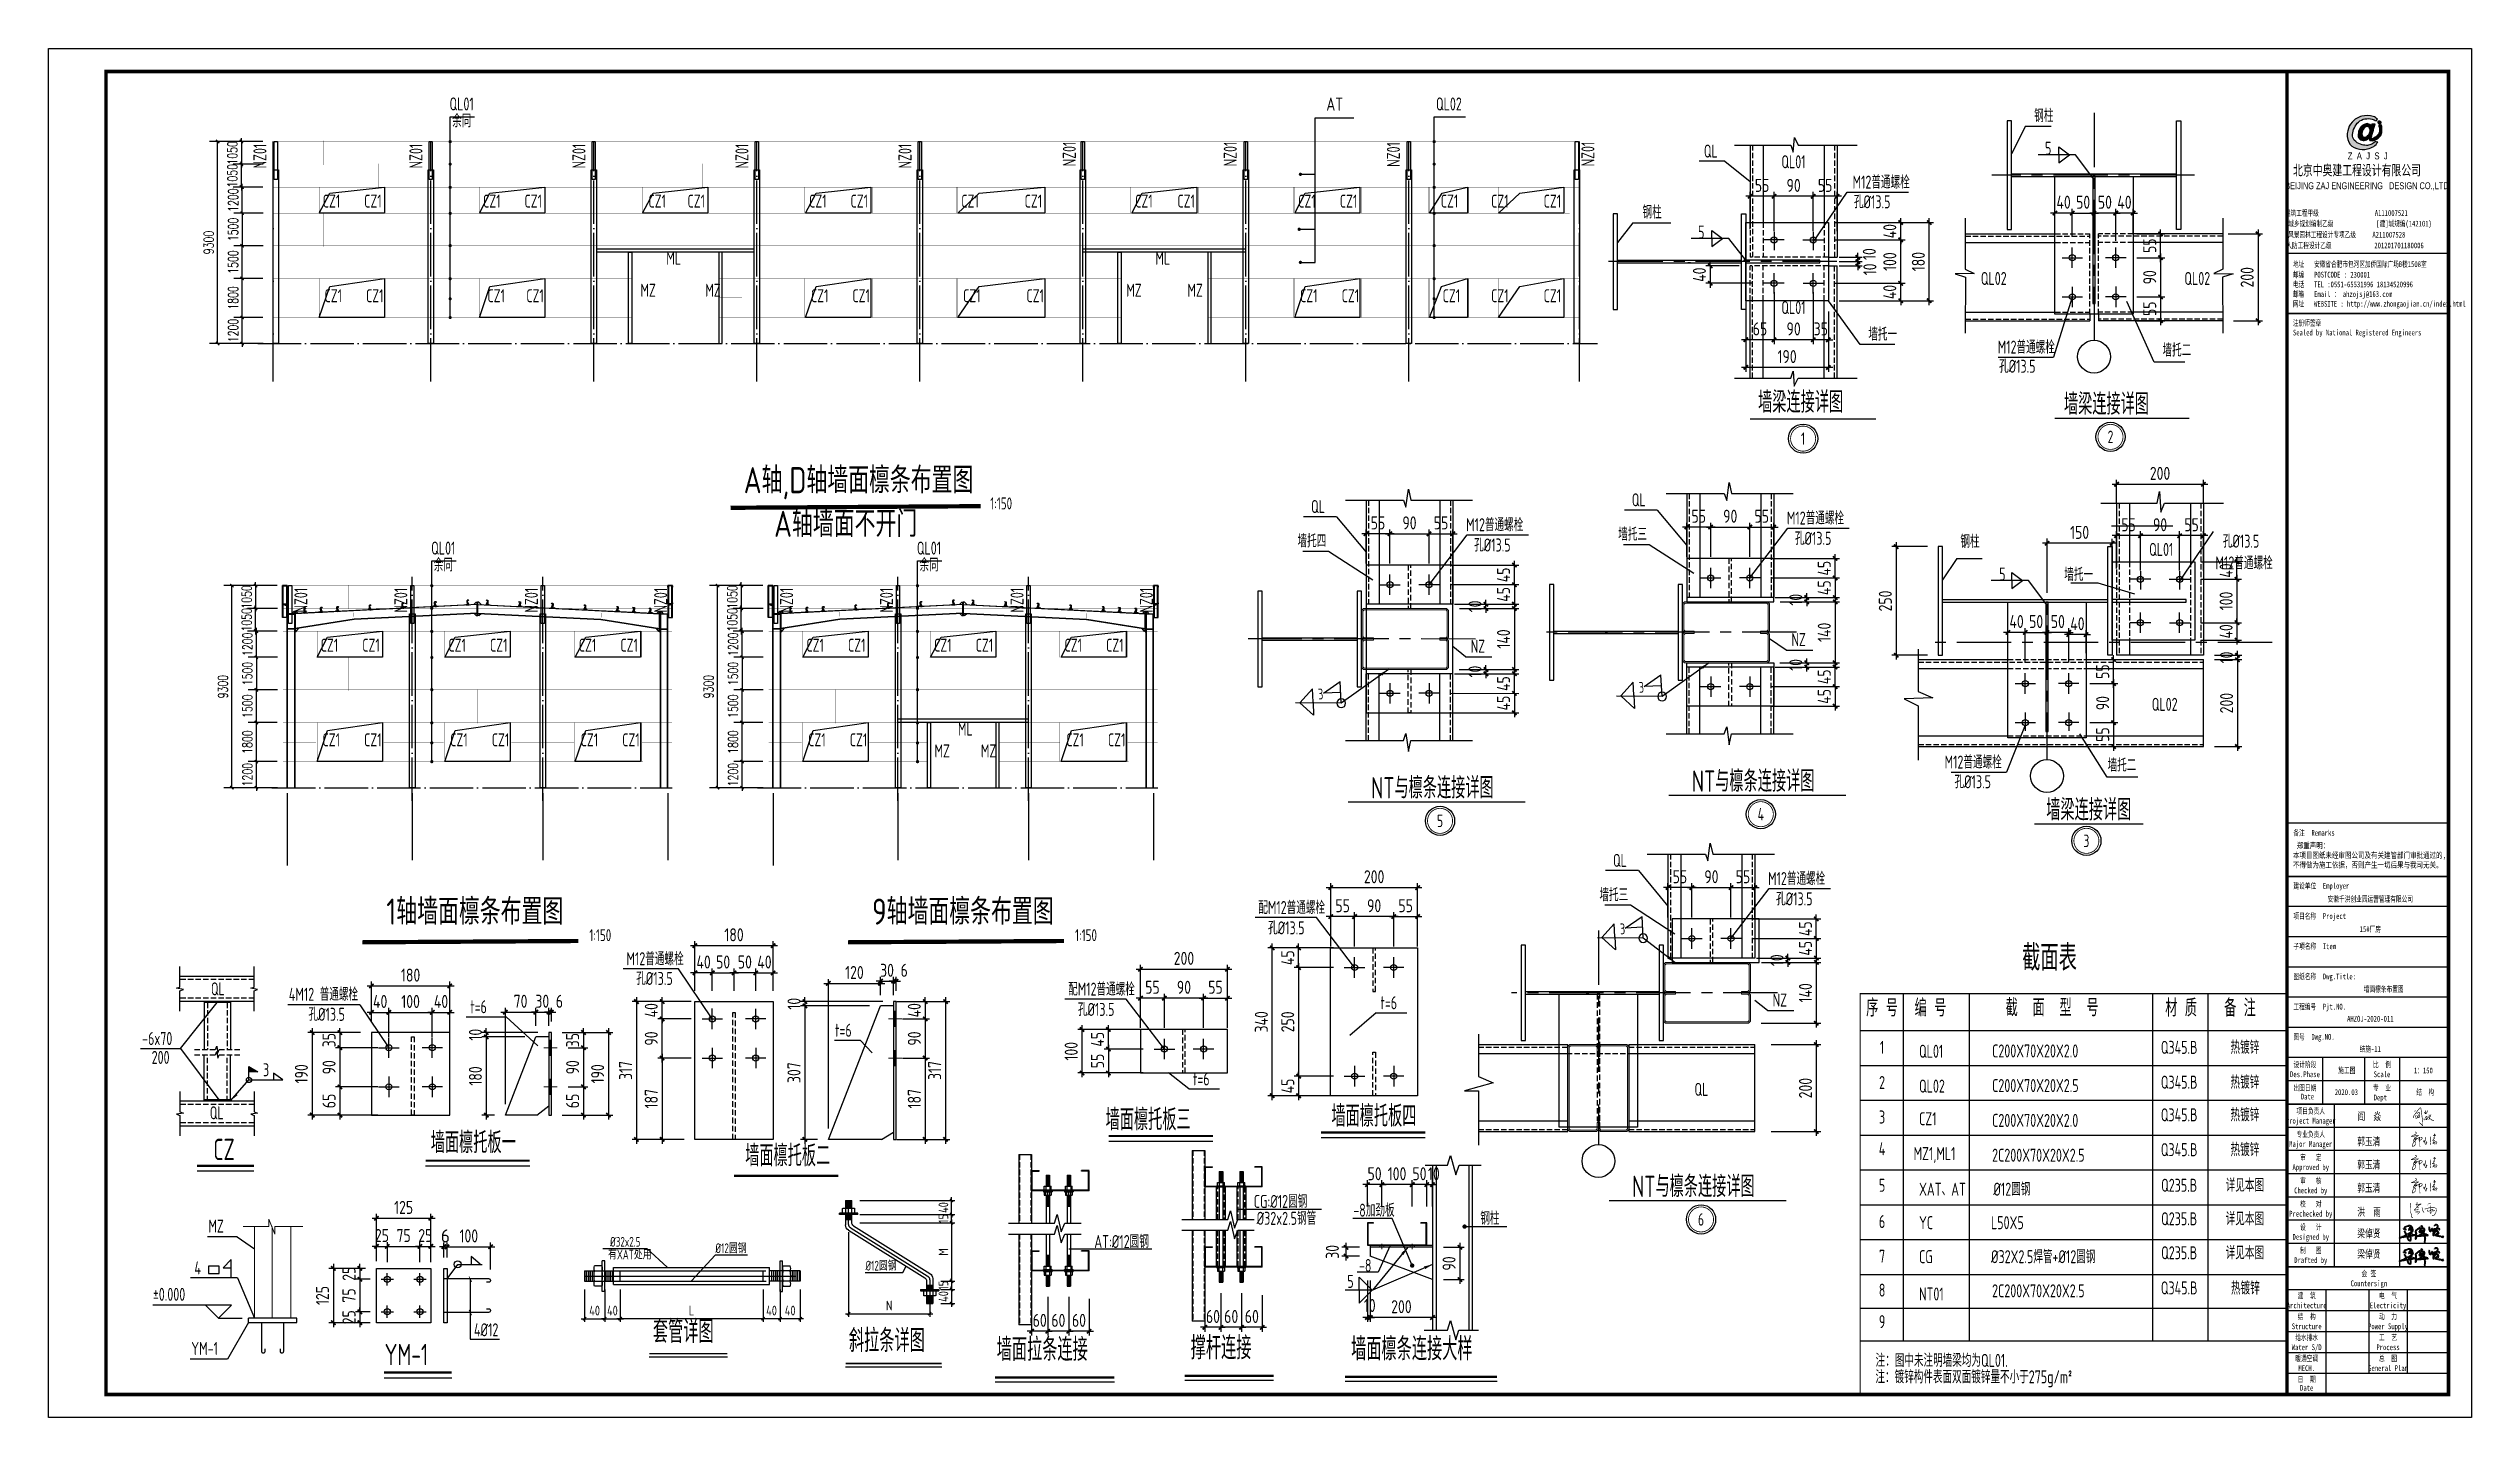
# Model space of a CAD drawing. Extents: x 177291 to 1288761, y 177638 to 322898.
# Drawn here: x 993976 to 1105446, y 177960 to 240960 of the extents above; entities that cross this region are included whole.
import ezdxf
from ezdxf.enums import TextEntityAlignment as Align

# ---------------------------------------------------------------- set-up
doc = ezdxf.new("R2010")
doc.units = 0
doc.header["$LTSCALE"] = 1000
for name, pattern in [('ACAD_ISO04W100', [30.5, 24, -3, 0.5, -3]), ('CENTERX2', [4, 2.5, -0.5, 0.5, -0.5]), ('CONTINOUS', [0]), ('DASH', [0.35, 0.25, -0.1]), ('DASHED', [0.75, 0.5, -0.25]), ('DASHEDX2', [38.1, 25.4, -12.7]), ('DOTE', [2.42, 2, -0.2, 0.02, -0.2])]:
    doc.linetypes.add(name, pattern=pattern)
for name, color, linetype in [('4', 4, 'CONTINOUS'), ('AXIS', 3, 'Continuous'), ('AXIS_DIM', 3, 'Continuous'), ('BEAM', 4, 'Continuous'), ('BJ', 23, 'Continuous'), ('DIM', 146, 'Continuous'), ('DIM_SYMB', 3, 'Continuous'), ('DOTE', 1, 'Continuous'), ('GL', 150, 'Continuous'), ('GZ', 50, 'Continuous'), ('Jjlx', 2, 'Continuous'), ('LT', 27, 'Continuous'), ('NUM', 7, 'Continuous'), ('PUB_DIM', 3, 'Continuous'), ('PUB_TEXT', 7, 'Continuous'), ('PUB_TITLE', 4, 'Continuous'), ('PZ', 202, 'Continuous'), ('REIN', 1, 'Continuous'), ('STXT_HF', 7, 'Continuous'), ('STXT_HF_TEXT', 7, 'Continuous'), ('TEXT', 7, 'Continuous'), ('THIN', 7, 'Continuous'), ('WELD', 7, 'Continuous'), ('YCX', 90, 'Continuous'), ('图层5', 4, 'DASHEDX2'), ('图签', 3, 'Continuous'), ('填充', 251, 'Continuous'), ('引出线', 3, 'Continuous'), ('引线', 3, 'Continuous'), ('文字', 7, 'Continuous'), ('板', 243, 'Continuous'), ('框线', 252, 'Continuous'), ('细实线', 6, 'Continuous'), ('轴线', 8, 'ACAD_ISO04W100')]:
    doc.layers.add(name, color=color, linetype=linetype)
for name, color, linetype, lineweight in [('_0', 7, 'Continuous', 25), ('檩条', 30, 'Continuous', 5), ('螺栓', 15, 'Continuous', 18)]:
    doc.layers.add(name, color=color, linetype=linetype, lineweight=lineweight)
doc.styles.add('_gyy_title_Arial', font='arial.ttf', dxfattribs={"width": 0.7})
doc.styles.add('_gyy_title_ST', font='', dxfattribs={"width": 0.8})
doc.styles.add('_TCH_DIM_T3', font='SIMPLEX', dxfattribs={"width": 0.705882, "bigfont": 'GBCBIG'})
doc.styles.add('HZ', font='txt.shx', dxfattribs={"width": 0.8, "bigfont": '000hztxt.shx'})
doc.styles.get("Standard").update_dxf_attribs({"font": 'gbenor.shx', "bigfont": 'gbcbig.shx'})
doc.styles.add('TSSD_Dimension', font='Tssdeng.shx', dxfattribs={"width": 0.8, "bigfont": 'hztxt.shx'})
doc.styles.add('TSSD_Label', font='tssdeng.shx', dxfattribs={"width": 0.7, "bigfont": 'hztxt.shx'})
doc.styles.add('TSSD_Norm', font='tssdeng.shx', dxfattribs={"bigfont": 'hztxt.shx'})
doc.styles.add('TSSD_Num', font='Tssdeng.shx', dxfattribs={"width": 0.7, "bigfont": 'hztxt.shx'})
doc.styles.add('标准字体', font='tssdeng.shx', dxfattribs={"width": 0.7, "bigfont": 'tssdchn.shx'})
doc.styles.get('_gyy_title_ST').set_extended_font_data('SimSun')
doc.dimstyles.new('_TCH_ARCH&&150', dxfattribs={"dimtxt": 446.25, "dimasz": 150, "dimexe": 375, "dimexo": 450, "dimgap": 189.375, "dimtad": 1, "dimdec": 0, "dimzin": 0, "dimdsep": 46, "dimtxsty": '_TCH_DIM_T3', "dimblk": 'ARCHTICK', "dimcen": 0.09, "dimclrd": 3, "dimclre": 3, "dimclrt": 7, "dimazin": 2, "dimtfac": 1, "dimtdec": 0, "dimtix": 1, "dimtmove": 2, "dimatfit": 3, "dimfxl": 1, "dimtolj": 1, "dimtzin": 0, "dimarcsym": 0})
doc.dimstyles.new('TSSD_10_100', dxfattribs={"dimtxt": 300, "dimasz": 100, "dimexe": 100, "dimexo": 250, "dimgap": 100, "dimtad": 1, "dimdec": 0, "dimlfac": 0.1, "dimzin": 0, "dimdsep": 46, "dimtxsty": 'TSSD_Dimension', "dimblk": 'ARCHTICK', "dimblk1": 'ARCHTICK', "dimblk2": 'ARCHTICK', "dimcen": 0, "dimdle": 100, "dimclrt": 7, "dimadec": 0, "dimazin": 0, "dimtfac": 1, "dimtdec": 0, "dimtix": 1, "dimtmove": 2, "dimatfit": 3, "dimfxl": 1, "dimtolj": 1, "dimtzin": 0, "dimarcsym": 0})
doc.dimstyles.new('TSSD_15_150', dxfattribs={"dimtxt": 450, "dimasz": 150, "dimexe": 150, "dimexo": 375, "dimgap": 150, "dimtad": 1, "dimdec": 0, "dimlfac": 0.1, "dimzin": 0, "dimdsep": 46, "dimtxsty": 'TSSD_Dimension', "dimblk": 'ARCHTICK', "dimblk1": 'ARCHTICK', "dimblk2": 'ARCHTICK', "dimcen": 0, "dimdle": 150, "dimclrt": 7, "dimadec": 0, "dimazin": 0, "dimtfac": 1, "dimtdec": 0, "dimtix": 1, "dimtmove": 2, "dimatfit": 3, "dimfxl": 1, "dimtolj": 1, "dimtzin": 0, "dimarcsym": 0})
doc.dimstyles.new('TSSD_20_200', dxfattribs={"dimtxt": 600, "dimasz": 200, "dimexe": 200, "dimexo": 500, "dimgap": 200, "dimtad": 1, "dimdec": 0, "dimlfac": 0.05, "dimzin": 0, "dimdsep": 46, "dimtxsty": 'TSSD_Dimension', "dimblk": 'ARCHTICK', "dimblk1": 'ARCHTICK', "dimblk2": 'ARCHTICK', "dimcen": 0, "dimdle": 200, "dimclrt": 7, "dimadec": 0, "dimazin": 0, "dimtfac": 1, "dimtdec": 0, "dimtix": 1, "dimtmove": 2, "dimatfit": 3, "dimfxl": 1, "dimtolj": 1, "dimtzin": 0, "dimarcsym": 0})
doc.dimstyles.new('TSSD_5_150', dxfattribs={"dimtxt": 520, "dimasz": 150, "dimexe": 150, "dimexo": 375, "dimgap": 150, "dimtad": 1, "dimdec": 0, "dimlfac": 0.2, "dimzin": 0, "dimdsep": 46, "dimtxsty": 'TSSD_Dimension', "dimblk": 'ARCHTICK', "dimcen": 0, "dimdle": 150, "dimclrd": 3, "dimclre": 3, "dimclrt": 7, "dimadec": 0, "dimazin": 0, "dimtfac": 1, "dimtdec": 0, "dimtix": 1, "dimtmove": 2, "dimatfit": 3, "dimldrblk": 'ARCHTICK', "dimfxl": 1, "dimtolj": 1, "dimtzin": 0, "dimarcsym": 0})
doc.dimstyles.new('TSSD_LEADER_STYLE_400.0', dxfattribs={"dimtxt": 1200, "dimasz": 400, "dimexe": 400, "dimexo": 1000, "dimgap": 0.09, "dimtad": 0, "dimtih": 1, "dimtoh": 1, "dimdec": 4, "dimzin": 0, "dimdsep": 46, "dimtxsty": 'Standard', "dimcen": 0.09, "dimdle": 400, "dimclrt": 7, "dimadec": 0, "dimazin": 0, "dimtfac": 1, "dimtdec": 4, "dimtofl": 0, "dimtmove": 0, "dimatfit": 3, "dimfxl": 1, "dimtolj": 1, "dimtzin": 0, "dimarcsym": 0})

msp = doc.modelspace()

# ---------------------------------------------------------------- texts
at = {"style": '标准字体', "width": 0.7}
for s, p in [('墙面檩托板三', (1042609.59, 191181.13)), ('墙面檩托板四', (1052995.02, 191345.63)), ('墙面檩托板一', (1011562.06, 190126.2)), ('墙面檩托板二', (1026027.97, 189522.68))]:
    msp.add_text(s, height=980, dxfattribs=at).set_placement(p)
at = {"color": 1, "insert": (1097237.49, 235606.86), "char_height": 538.6524, "width": 7045.2659, "attachment_point": 1, "style": 'HZ'}
msp.add_mtext('北京中奥建工程设计有限公司', dxfattribs=at)
at = {"layer": 'AXIS', "linetype": 'ByBlock', "style": '标准字体', "width": 0.7}
msp.add_text('t=6', height=600, dxfattribs=at).set_placement((1030160.2, 195481.05))
at = {"layer": 'NUM', "linetype": 'ByBlock', "style": 'TSSD_Norm', "width": 0.8}
for s, p in [('A轴,D轴墙面檩条布置图 ', (1025959.84, 220495.18)), ('A轴墙面不开门', (1027357, 218484.82)), ('1轴墙面檩条布置图 ', (1009519.92, 200642.01)), ('9轴墙面檩条布置图 ', (1031863.69, 200642.01))]:
    msp.add_text(s, height=1200, dxfattribs=at).set_placement(p)
at = {"layer": 'NUM', "style": 'TSSD_Norm', "width": 0.7}
for p in [(1037300.77, 219749.86), (1018859.72, 199881.34), (1041203.49, 199881.34)]:
    msp.add_text('1:150', height=550, dxfattribs=at).set_placement(p)
at = {"layer": 'NUM', "style": '标准字体', "width": 0.7}
for s, p in [('套管详图', (1021781.59, 181075.83)), ('斜拉条详图', (1030799.79, 180660.57)), ('墙面拉条连接', (1037599.1, 180253.02)), ('撑杆连接', (1046524.17, 180325.48)), ('墙面檩条连接大样', (1053903.23, 180279.63))]:
    msp.add_text(s, height=1050, dxfattribs=at).set_placement(p, align=Align.BOTTOM_LEFT)
at = {"layer": 'PUB_DIM', "color": 7, "style": '标准字体', "width": 0.7}
for s, p in [('MZ', (1001336.44, 186468.88)), ('4', (1000688.97, 184547.82)), ('%%P0.000', (998778.78, 183330.26)), ('YM-1', (1000547.56, 180838.71))]:
    msp.add_text(s, height=600, dxfattribs=at).set_placement(p)
at = {"layer": 'PUB_TEXT', "width": 0.7}
for s, height, style, p in [('5', 600, '标准字体', (1085824.8, 236068.62)), ('QL01', 600, '标准字体', (1073696.41, 235445.97)), ('M12普通螺栓', 600, '标准字体', (1076971.27, 234511.01)), ('孔%%c13.5', 600, '标准字体', (1077031.7, 233604.12)), ('5', 600, '标准字体', (1069865.1, 232210.02)), ('QL02', 600, '标准字体', (1082872.99, 230074.95)), ('QL02', 600, '标准字体', (1092235.57, 230074.95)), ('QL01', 600, '标准字体', (1073694.3, 228738.65)), ('孔%%c13.5', 600, '标准字体', (1083708.22, 226036.16)), ('墙梁连接详图', 980, '标准字体', (1072625.71, 224197.93)), ('墙梁连接详图', 980, '标准字体', (1086696.1, 224106.61)), ('QL', 600, '标准字体', (1052059.68, 219580.7)), ('QL', 600, '标准字体', (1066815.67, 219888.43)), ('M12普通螺栓', 600, '标准字体', (1073949.76, 219052.37)), ('墙托四', 600, '标准字体', (1051435.78, 217998.57)), ('M12普通螺栓', 600, '标准字体', (1059193.77, 218744.64)), ('墙托三', 600, '标准字体', (1066191.77, 218306.3)), ('孔%%c13.5', 600, '标准字体', (1074315.93, 218117.37)), ('孔%%c13.5', 600, '标准字体', (1059559.93, 217809.64)), ('QL01', 600, '标准字体', (1090616.23, 217608.26)), ('5', 600, '标准字体', (1083715.01, 216473.72)), ('NZ', 600, '标准字体', (1074160.95, 213459.29)), ('NZ', 600, '标准字体', (1059404.96, 213151.56)), ('QL02', 600, '标准字体', (1090736.93, 210480.05)), ('NT与檩条连接详图', 980, '标准字体', (1054821.02, 206446.74)), ('NT与檩条连接详图', 980, '标准字体', (1069577.01, 206754.47)), ('孔%%c13.5', 600, '标准字体', (1081659.64, 206916.04)), ('墙梁连接详图', 980, '标准字体', (1085881.51, 205435.33)), ('QL', 600, '标准字体', (1065949.89, 203298.93)), ('M12普通螺栓', 600, '标准字体', (1073083.98, 202462.87)), ('配M12普通螺栓', 600, '标准字体', (1049631.64, 201128.34)), ('墙托三', 600, '标准字体', (1065325.99, 201716.8)), ('孔%%c13.5', 600, '标准字体', (1073450.15, 201527.87)), ('孔%%c13.5', 600, '标准字体', (1050080.62, 200193.34)), ('M12普通螺栓', 600, '标准字体', (1020566.07, 198772.2)), ('孔%%c13.5', 600, '标准字体', (1021015.05, 197865.31)), ('4M12 普通螺栓', 600, '标准字体', (1005032.87, 197136.54)), ('配M12普通螺栓', 600, '标准字体', (1040883.41, 197374.87)), ('t=6', 600, '标准字体', (1055252.17, 196747.45)), ('NZ', 600, '标准字体', (1073295.17, 196869.79)), ('孔%%c13.5', 600, '标准字体', (1005934.52, 196214.79)), ('t=6', 600, '标准字体', (1013377.82, 196562.72)), ('孔%%c13.5', 600, '标准字体', (1041332.39, 196439.87)), ('t=6', 600, '标准字体', (1046628.02, 193241.77)), ('QL', 600, '标准字体', (1069699.39, 192762.95)), ('CZ', 980, '标准字体', (1001560.22, 189807.85)), ('NT与檩条连接详图', 980, '标准字体', (1066828.03, 188106.8)), ('%%C32X2.5焊管+%%C12圆钢', 600, 'TSSD_Dimension', (1083338.61, 185062.34)), ('YM-1', 980, '标准字体', (1009440.66, 180370.14)), ('注：图中未注明墙梁均为QL01.', 600, 'TSSD_Dimension', (1078029.49, 180290.21)), ('注：镀锌构件表面双面镀锌量不小于275g/m%%1402%%141', 600, 'TSSD_Dimension', (1078021.64, 179532.79))]:
    msp.add_text(s, height=height, dxfattribs=dict(at, style=style)).set_placement(p)
at = {"layer": 'PUB_TEXT', "color": 3, "style": '_gyy_title_ST', "width": 0.7}
for s, p in [('阎  焱', (1100198.17, 191638.61)), ('郭玉清', (1100188.5, 190483.89)), ('郭玉清', (1100188.5, 189414.87)), ('郭玉清', (1100188.5, 188345.85)), ('洪  雨', (1100190.9, 187241.72)), ('梁倬贤', (1100190.9, 186250.44)), ('梁倬贤', (1100190.9, 185304.39))]:
    msp.add_text(s, height=360.946, dxfattribs=at).set_placement(p)
at = {"layer": 'PUB_TITLE', "width": 0.7}
for s, height, style, p in [('BEIJING ZAJ ENGINEERING   DESIGN CO.,LTD.', 318.1829, '_gyy_title_Arial', (1100682.17, 234483.94)), ('城乡规划编制乙级             [建]城规编(142101)', 265.1525, '_gyy_title_ST', (1100317.44, 232768.72)), ('建筑工程甲级                 A111007521             ', 265.1525, '_gyy_title_ST', (1100671.51, 233255.19)), ('人防工程设计乙级             201201701180006', 265.1525, '_gyy_title_ST', (1100087.35, 231763.85)), ('风景园林工程设计专项乙级     A211007528           ', 265.1525, '_gyy_title_ST', (1100539.52, 232260.08)), ('设计阶段', 267.255, '_gyy_title_ST', (1097782.69, 194072.42)), ('比  例', 267.255, '_gyy_title_ST', (1101326.76, 194072.42)), ('Des.Phase', 267.255, '_gyy_title_ST', (1097782.69, 193623.44)), ('出图日期', 267.255, '_gyy_title_ST', (1097782.69, 193003.39)), ('Date', 267.255, '_gyy_title_ST', (1097897.67, 192598.21)), ('专  业', 267.255, '_gyy_title_ST', (1101326.76, 193003.39)), ('Scale', 267.255, '_gyy_title_ST', (1101326.76, 193623.44)), ('Project Manager', 267.2551, '_gyy_title_ST', (1098049.94, 191485.38)), ('项目负责人', 267.255, '_gyy_title_ST', (1098049.94, 191934.37)), ('Dept ', 267.255, '_gyy_title_ST', (1101326.76, 192554.41)), ('Major Manager', 267.2551, '_gyy_title_ST', (1098049.94, 190416.36)), ('专业负责人', 267.255, '_gyy_title_ST', (1098049.94, 190865.35)), ('Approved by', 267.2551, '_gyy_title_ST', (1098049.94, 189347.34)), ('审   定', 267.255, '_gyy_title_ST', (1098049.96, 189796.33)), ('Checked by', 267.255, '_gyy_title_ST', (1098049.94, 188278.32)), ('审   核', 267.255, '_gyy_title_ST', (1098049.96, 188727.31)), ('Prechecked by', 267.2551, '_gyy_title_ST', (1098049.94, 187209.3)), ('校   对', 267.255, '_gyy_title_ST', (1098049.96, 187658.29)), ('Designed by', 267.2551, '_gyy_title_ST', (1098049.94, 186140.28)), ('设   计', 267.255, '_gyy_title_ST', (1098049.96, 186589.26)), ('Drafted by', 267.255, '_gyy_title_ST', (1098049.94, 185071.26)), ('制   图', 267.255, '_gyy_title_ST', (1098049.96, 185520.24)), ('Countersign', 267.2551, '_gyy_title_ST', (1100722.5, 184002.23)), ('会 签', 267.255, '_gyy_title_ST', (1100722.5, 184451.22)), ('Architecture', 267.2551, '_gyy_title_ST', (1097862.87, 182986.66)), ('建  筑', 267.255, '_gyy_title_ST', (1097862.87, 183435.65)), ('Electricity', 267.2551, '_gyy_title_ST', (1101604.44, 182986.66)), ('电  气', 267.255, '_gyy_title_ST', (1101604.44, 183435.65)), ('Structure', 267.255, '_gyy_title_ST', (1097862.87, 182024.55)), ('给水排水', 267.255, '_gyy_title_ST', (1097862.87, 181511.41)), ('结  构', 267.255, '_gyy_title_ST', (1097862.87, 182473.53)), ('Power Supply', 267.2551, '_gyy_title_ST', (1101604.44, 182024.55)), ('工  艺', 267.255, '_gyy_title_ST', (1101604.44, 181511.41)), ('动  力', 267.255, '_gyy_title_ST', (1101604.44, 182473.53)), ('Water S/D', 267.255, '_gyy_title_ST', (1097862.87, 181062.42)), ('暖通空调', 267.255, '_gyy_title_ST', (1097862.87, 180549.29)), ('Process', 267.255, '_gyy_title_ST', (1101604.44, 181062.42)), ('总  图', 267.255, '_gyy_title_ST', (1101604.44, 180549.29)), ('日  期', 267.255, '_gyy_title_ST', (1097862.87, 179587.17)), ('MECH.', 267.255, '_gyy_title_ST', (1097862.87, 180100.31)), ('General Plan', 267.2551, '_gyy_title_ST', (1101604.44, 180100.31)), ('Date', 267.255, '_gyy_title_ST', (1097862.87, 179191.64))]:
    msp.add_text(s, height=height, dxfattribs=dict(at, style=style)).set_placement(p, align=Align.CENTER)
at = {"layer": 'PUB_TITLE', "style": '_gyy_title_ST', "width": 0.7}
for s, height, p in [('地址   安徽省合肥市包河区加侨国际广场B楼1508室', 265.1525, (1097229.71, 230902.42)), ('邮编   POSTCODE : 230001', 265.1525, (1097229.71, 230418.1)), ('邮箱   Email ： ahzojsj@163.com', 265.1525, (1097229.71, 229527.18)), ('电话   TEL :0551-65531996 18134520996', 265.1525, (1097229.71, 229972.64)), ('网址   WEBSITE : http://www.zhongaojian.cn/index.html', 265.1525, (1097229.71, 229079.11)), ('注册师签章', 265.152, (1097229.71, 228198.8)), ('Sealed by National Registered Engineers', 265.1525, (1097231.15, 227753.34)), ('备注  Remarks', 267.2551, (1097251.43, 204732.42)), ('建设单位  Employer', 267.2551, (1097251.43, 202293.19)), ('项目名称  Project', 267.2551, (1097251.43, 200903.46)), ('子项名称  Item', 267.255, (1097251.43, 199513.74)), ('图纸名称  Dwg.Title:', 267.2551, (1097251.43, 198124.01)), ('工程编号  Pjt.NO.', 267.2551, (1097251.43, 196734.28)), ('图号  Dwg.NO.', 267.2551, (1097251.43, 195344.55))]:
    msp.add_text(s, height=height, dxfattribs=at).set_placement(p)
at = {"layer": 'PUB_TITLE', "color": 2, "style": '_gyy_title_ST', "width": 0.7}
for s, height, p in [('安徽千洪创业园运营管理有限公司', 267.2551, (1100789.8, 201689.78)), ('15#厂房', 267.255, (1100789.8, 200300.05))]:
    msp.add_text(s, height=height, dxfattribs=at).set_placement(p, align=Align.CENTER)
at = {"layer": 'PUB_TITLE', "color": 6, "style": '_gyy_title_ST', "width": 0.7}
for s, height, p in [('墙面檩条布置图', 267.255, (1101404.87, 197545.27)), ('AHZOJ-2020-011', 267.2551, (1100789.8, 196177.52))]:
    msp.add_text(s, height=height, dxfattribs=at).set_placement(p, align=Align.CENTER)
at = {"layer": 'PUB_TITLE', "color": 7, "style": '_gyy_title_ST', "width": 0.7}
for s, p in [('结施-11', (1100789.8, 194787.79)), ('施工图', (1099707.29, 193804.67)), ('1：150', (1103229.77, 193796.21)), ('2020.03', (1099687.52, 192798.52)), ('结  构', (1103317.18, 192798.52))]:
    msp.add_text(s, height=267.255, dxfattribs=at).set_placement(p, align=Align.CENTER)
at = {"layer": 'PUB_TITLE', "insert": (1097229.09, 204414.76), "char_height": 267.2551, "width": 8552.1722, "attachment_point": 1, "style": '_gyy_title_ST'}
msp.add_mtext(' 郑重声明：\\P本项目图纸未经审图公司及有关建管部门审批通过的,\\P不得做为施工依据，否则产生一切后果与我司无关。', dxfattribs=at)
at = {"layer": 'STXT_HF_TEXT', "style": '标准字体', "width": 0.7}
for p in [(1067151.85, 211306.12), (1052395.86, 210998.4), (1066286.07, 200191.37)]:
    msp.add_text('3', height=500, rotation=2.8757093, dxfattribs=at).set_placement(p)
at = {"layer": 'TEXT', "style": 'TSSD_Label', "width": 0.7}
for s, p in [('QL01', (1013541.13, 237925.53)), ('QL02', (1058994.47, 237925.53)), ('QL01', (1012696.07, 217489.34)), ('QL01', (1035039.84, 217489.34))]:
    msp.add_text(s, height=600, dxfattribs=at).set_placement(p, align=Align.BOTTOM_RIGHT)
at = {"layer": 'TEXT', "style": 'TSSD_Norm', "width": 0.7}
for p in [(1004004.5, 235440.3), (1011179.5, 235440.3), (1018679.5, 235440.3), (1026179.5, 235440.3), (1033679.5, 235440.3), (1041239.78, 235535.84), (1048643.09, 235535.84), (1056148.41, 235513.17), (1065096.84, 235535.84), (1005886.79, 215004.11), (1010485.6, 215004.11), (1016491.23, 215004.11), (1022439.14, 215004.11), (1028230.57, 215004.11), (1032829.37, 215004.11), (1038835, 215004.11), (1044782.92, 215004.11)]:
    msp.add_text('NZ01', height=600, rotation=90, dxfattribs=at).set_placement(p)
at = {"layer": 'TEXT', "width": 0.7}
for s, height, style, p in [('CZ1', 600, 'TSSD_Label', (1006593.51, 233636.01)), ('CZ1', 600, 'TSSD_Label', (1008499.83, 233636.01)), ('CZ1', 600, 'TSSD_Label', (1013968.51, 233636.01)), ('CZ1', 600, 'TSSD_Label', (1015874.83, 233636.01)), ('CZ1', 600, 'TSSD_Label', (1021578.54, 233636.01)), ('CZ1', 600, 'TSSD_Label', (1023374.83, 233636.01)), ('CZ1', 600, 'TSSD_Label', (1028968.51, 233636.01)), ('CZ1', 600, 'TSSD_Label', (1030874.83, 233636.01)), ('CZ1', 600, 'TSSD_Label', (1035968.51, 233636.01)), ('CZ1', 600, 'TSSD_Label', (1038883.35, 233636.01)), ('CZ1', 600, 'TSSD_Label', (1043968.51, 233636.01)), ('CZ1', 600, 'TSSD_Label', (1045912.28, 233636.01)), ('CZ1', 600, 'TSSD_Label', (1051468.51, 233632.63)), ('CZ1', 600, 'TSSD_Label', (1053383.35, 233632.63)), ('CZ1', 600, 'TSSD_Label', (1058027.78, 233636.01)), ('CZ1', 600, 'TSSD_Label', (1060343.51, 233632.63)), ('CZ1', 600, 'TSSD_Label', (1062758.35, 233632.63)), ('ML', 600, 'TSSD_Label', (1022398.87, 231006.79)), ('ML', 600, 'TSSD_Label', (1044898.87, 231006.79)), ('CZ1', 600, 'TSSD_Label', (1006677.22, 229280.56)), ('CZ1', 600, 'TSSD_Label', (1008583.55, 229280.56)), ('CZ1', 600, 'TSSD_Label', (1014170.78, 229280.56)), ('CZ1', 600, 'TSSD_Label', (1015958.55, 229280.56)), ('MZ', 600, 'TSSD_Label', (1021210.99, 229532.74)), ('MZ', 600, 'TSSD_Label', (1024193.64, 229532.74)), ('CZ1', 600, 'TSSD_Label', (1029052.22, 229280.56)), ('CZ1', 600, 'TSSD_Label', (1030958.55, 229280.56)), ('CZ1', 600, 'TSSD_Label', (1036052.22, 229280.56)), ('CZ1', 600, 'TSSD_Label', (1038967.07, 229280.56)), ('MZ', 600, 'TSSD_Label', (1043560.99, 229532.74)), ('MZ', 600, 'TSSD_Label', (1046373.79, 229532.74)), ('CZ1', 600, 'TSSD_Label', (1051552.22, 229280.56)), ('CZ1', 600, 'TSSD_Label', (1053467.07, 229280.56)), ('CZ1', 600, 'TSSD_Label', (1058112.91, 229280.56)), ('CZ1', 600, 'TSSD_Label', (1060343.51, 229280.56)), ('CZ1', 600, 'TSSD_Label', (1062758.35, 229280.56)), ('CZ1', 600, 'TSSD_Label', (1006498.45, 213199.82)), ('CZ1', 600, 'TSSD_Label', (1008411.87, 213199.82)), ('CZ1', 600, 'TSSD_Label', (1012373.45, 213199.82)), ('CZ1', 600, 'TSSD_Label', (1014286.87, 213199.82)), ('CZ1', 600, 'TSSD_Label', (1018373.45, 213199.82)), ('CZ1', 600, 'TSSD_Label', (1020286.87, 213199.82)), ('CZ1', 600, 'TSSD_Label', (1028842.22, 213199.82)), ('CZ1', 600, 'TSSD_Label', (1030755.64, 213199.82)), ('CZ1', 600, 'TSSD_Label', (1034717.22, 213199.82)), ('CZ1', 600, 'TSSD_Label', (1036630.64, 213199.82)), ('CZ1', 600, 'TSSD_Label', (1040717.22, 213199.82)), ('CZ1', 600, 'TSSD_Label', (1042630.64, 213199.82)), ('ML', 600, 'TSSD_Label', (1035814.65, 209340.68)), ('CZ1', 600, 'TSSD_Label', (1006582.17, 208844.38)), ('CZ1', 600, 'TSSD_Label', (1008495.59, 208844.38)), ('CZ1', 600, 'TSSD_Label', (1012457.17, 208844.38)), ('CZ1', 600, 'TSSD_Label', (1014370.59, 208844.38)), ('CZ1', 600, 'TSSD_Label', (1018457.17, 208844.38)), ('CZ1', 600, 'TSSD_Label', (1020370.59, 208844.38)), ('CZ1', 600, 'TSSD_Label', (1028925.94, 208844.38)), ('CZ1', 600, 'TSSD_Label', (1030839.36, 208844.38)), ('MZ', 600, 'TSSD_Label', (1034738.45, 208335.08)), ('MZ', 600, 'TSSD_Label', (1036871.07, 208335.08)), ('CZ1', 600, 'TSSD_Label', (1040800.94, 208844.38)), ('CZ1', 600, 'TSSD_Label', (1042714.36, 208844.38)), ('QL01', 599.999, 'TSSD_Norm', (1080029.79, 194514.81)), ('C200X70X20X2.0', 599.9985, 'TSSD_Norm', (1083390.88, 194528.62)), ('QL02', 599.999, 'TSSD_Norm', (1080029.79, 192911.99)), ('C200X70X20X2.5', 599.9985, 'TSSD_Norm', (1083390.88, 192937.35)), ('CZ1', 599.999, 'TSSD_Norm', (1080029.79, 191409.17)), ('C200X70X20X2.0', 599.9985, 'TSSD_Norm', (1083390.88, 191334.53)), ('MZ1,ML1', 599.999, 'TSSD_Norm', (1079779.67, 189806.35)), ('2C200X70X20X2.5', 599.9985, 'TSSD_Norm', (1083390.88, 189731.72)), ('XAT、AT', 599.999, 'TSSD_Norm', (1080029.79, 188167.98)), ('%%C12圆钢', 599.999, 'TSSD_Norm', (1083447.84, 188167.98)), ('YC', 599.999, 'TSSD_Norm', (1080029.79, 186626.92)), ('L50X5', 599.999, 'TSSD_Norm', (1083338.61, 186626.92)), ('CG', 599.999, 'TSSD_Norm', (1080029.79, 185062.34)), ('NT01', 599.999, 'TSSD_Norm', (1080029.79, 183344.51)), ('2C200X70X20X2.5', 599.9985, 'TSSD_Norm', (1083390.88, 183491.08)), ('4%%C12', 600, '标准字体', (1013550.98, 181697.92))]:
    msp.add_text(s, height=height, dxfattribs=dict(at, style=style)).set_placement(p)
at = {"layer": 'TEXT', "style": 'TSSD_Norm', "width": 0.7}
for s, height, p in [('截面表', 1199.997, (1086031.78, 198158.48)), ('截  面  型  号', 799.998, (1086151.5, 196185.2)), ('序 号', 799.998, (1078329.91, 196172.68)), ('编 号', 799.998, (1080554.09, 196172.68)), ('材 质', 799.998, (1092085.5, 196172.68)), ('备 注', 799.998, (1094795.6, 196172.68)), ('1', 600, (1078329.91, 194514.81)), ('Q345.B', 599.999, (1091996.26, 194514.81)), ('热镀锌', 599.999, (1095018.4, 194514.81)), ('2', 600, (1078329.91, 192898.41)), ('Q345.B', 599.999, (1091996.26, 192911.99)), ('热镀锌', 599.999, (1095018.4, 192911.99)), ('3', 600, (1078329.91, 191308.94)), ('Q345.B', 599.999, (1091996.26, 191409.17)), ('热镀锌', 599.999, (1095018.4, 191409.17)), ('4', 600, (1078329.91, 189850.14)), ('热镀锌', 599.999, (1095018.4, 189806.35)), ('Q345.B', 599.999, (1091996.26, 189806.35)), ('5', 600, (1078329.91, 188167.98)), ('Q235.B', 599.999, (1091996.26, 188167.98)), ('详见本图', 599.999, (1095018.4, 188167.98)), ('6', 600, (1078329.91, 186500.71)), ('Q235.B', 599.999, (1091996.26, 186626.92)), ('详见本图', 599.999, (1095018.4, 186626.92)), ('7', 600, (1078329.91, 184897.9)), ('Q235.B', 599.999, (1091996.26, 185062.34)), ('详见本图', 599.999, (1095018.4, 185062.34)), ('8', 600, (1078329.91, 183345.08)), ('Q345.B', 599.999, (1091996.26, 183445.08)), ('热镀锌', 599.999, (1095041.65, 183437.81)), ('9', 600, (1078329.91, 181892.26))]:
    msp.add_text(s, height=height, dxfattribs=at).set_placement(p, align=Align.BOTTOM_CENTER)
at = {"layer": 'THIN'}
for s, style, width, p in [('AT', 'TSSD_Norm', 0.8, (1053534.62, 237918.17)), ('余同', 'TSSD_Dimension', 0.7, (1013428.19, 237153.38)), ('余同', 'TSSD_Dimension', 0.7, (1012583.14, 216717.19)), ('余同', 'TSSD_Dimension', 0.7, (1034926.91, 216717.19))]:
    msp.add_text(s, height=600, dxfattribs=dict(at, style=style, width=width)).set_placement(p, align=Align.BOTTOM_RIGHT)
at = {"layer": 'THIN', "style": '标准字体', "width": 0.7}
for s, height, p in [('QL', 600, (1070131.31, 235938.45)), ('钢柱', 600, (1067308.57, 233127.5)), ('QL', 600, (1001448.85, 197386.81)), ('-6x70', 600, (998283.56, 195102.35)), ('200', 600, (998723.78, 194233.03)), ('3', 600, (1003846.02, 193662.81)), ('QL', 600, (1001397.62, 191681.89)), ('CG:%%C12圆钢', 600, (1049424.18, 187605.82, 66146.41)), ('%%C32x2.5钢管', 600, (1049554.64, 186827.45, 66146.41)), ('-8加劲板', 600, (1054002.49, 187201.85)), ('钢柱', 600, (1059846.31, 186830.9)), ('%%C32x2.5', 450, (1019814.04, 185822.25)), ('AT:%%C12圆钢', 600, (1042088.89, 185759.01, 66146.41)), ('有XAT处用', 450, (1019717.81, 185237.25)), ('%%C12圆钢', 450, (1024659.43, 185525.41)), ('%%C12圆钢', 450, (1031561.48, 184723.29)), ('-8', 600, (1054263.22, 184657.4)), ('5', 600, (1053728.66, 183925.2))]:
    msp.add_text(s, height=height, dxfattribs=at).set_placement(p)
at = {"layer": '文字', "style": '标准字体', "width": 0.7}
for s, p in [('钢柱', (1085329.6, 237570.59)), ('墙托一', (1077699.04, 227512.78)), ('M12普通螺栓', (1083647.79, 226917.82)), ('墙托二', (1091229.29, 226777.45)), ('钢柱', (1081930.82, 217975.69)), ('孔%%c13.5', (1094002.82, 217987.83)), ('M12普通螺栓', (1093667.73, 216986.36)), ('墙托一', (1086712.97, 216456.37)), ('M12普通螺栓', (1081205.15, 207822.93)), ('墙托二', (1088701.68, 207682.55))]:
    msp.add_text(s, height=600, dxfattribs=at).set_placement(p)

# ---------------------------------------------------------------- blocks, each defined once
blk = doc.blocks.new('dd')
at = {"layer": '图签'}
h = blk.add_hatch(color=5, dxfattribs=at)
h.set_gradient(color1=(0, 0, 255), color2=(36, 36, 255), one_color=1, tint=0.57)
h.paths.add_polyline_path([(452, 1270, -0.0932062), (531, 1562, -0.1363212), (716, 1807, -0.1610393), (988, 1948, -0.1085914), (1307, 1935, -0.0494969), (1479, 1861, 0.062627), (1539, 1932, 0.0943882), (1351, 2056, 0.1363261), (854, 2062, 0.1617217), (430, 1810, 0.1336612), (243, 1435, 0.158414), (286, 937, 0.22517), (632, 669, 0.1386632), (1107, 646, 0.0746756), (1375, 753, 0.1253445), (1543, 944, 0.006312), (1413, 948, -0.090385), (1244, 833, -0.0967447), (1053, 797, -0.0738451), (803, 850, -0.1408685), (530, 1020, -0.1607527)])
h = blk.add_hatch(color=5, dxfattribs=at)
h.set_gradient(color1=(0, 0, 255), color2=(36, 36, 255), one_color=1, tint=0.57)
h.paths.add_polyline_path([(1306, 1289, 0.0111686), (1334, 1370, 0.0058074), (1431, 1724, 0.0110504), (1292, 1724, 0.0167957), (1267, 1634, 0.1259426), (1203, 1704, 0.0838064), (1120, 1739, 0.0828794), (1047, 1739, -0.0085026), (952, 1710, 0.0600569), (844, 1628, 0.0860781), (774, 1532, 0.0994245), (705, 1347, 0.1215296), (690, 1225, 0.1026438), (719, 1122, 0.0566483), (797, 1042, 0.0929137), (913, 1013, 0.1945783), (1098, 1064, -0.0025616), (1175, 1122, 0.0643538), (1167, 1068, 0.1723848), (1207, 1017, 0.1054584), (1300, 1002, 0.0865668), (1454, 1046, 0.0476738), (1592, 1136, 0.1663589), (1692, 1274, 0.0967482), (1728, 1431, 0.0315097), (1728, 1548, 0.0418149), (1700, 1691, 0.0076538), (1588, 1673, -0.0099194), (1610, 1585, -0.0682693), (1624, 1482, -0.1053359), (1605, 1352, -0.1465197), (1528, 1223, -0.070486), (1434, 1151, -0.0779368), (1341, 1103, -0.1270978), (1272, 1084, -0.1142146), (1267, 1129, -0.007609)])
h.paths.add_polyline_path([(865, 1245, -0.099994), (863, 1328, -0.0509745), (888, 1427, -0.1205272), (938, 1529, -0.043888), (1002, 1595, -0.0844602), (1063, 1619, -0.1473091), (1127, 1607, -0.0374736), (1177, 1572, -0.0693102), (1209, 1507, -0.0676621), (1213, 1431, -0.0267604), (1211, 1413, 0.0172094), (1183, 1329, -0.0488148), (1120, 1223, -0.1390957), (1046, 1163, -0.0979907), (944, 1153, -0.0853943), (909, 1169, -0.1491414)], flags=16)
h = blk.add_hatch(color=1, dxfattribs=at)
h.set_gradient(color1=(255, 0, 0), color2=(255, 0, 0), tint=0.57)
h.paths.add_polyline_path([(1557, 1818, 0.3865527), (1564, 1757, 0.1706765), (1604, 1736, 0.0822242), (1657, 1743, 0.0875086), (1686, 1766, 0.2642345), (1694, 1804, 0.2443335), (1636, 1850, 0.3027104)])
blk.add_lwpolyline([(1539, 1932, 0.0943882), (1351, 2056, 0.1363261), (854, 2062, 0.1617217), (430, 1810, 0.1336612), (243, 1435, 0.158414), (286, 937, 0.22517), (632, 669, 0.1386632), (1107, 646, 0.0746756), (1375, 753, 0.1253445), (1543, 944, 0.006312), (1413, 948, -0.090385), (1244, 833, -0.0967447), (1053, 797, -0.0738451), (803, 850, -0.1408685), (530, 1020, -0.1607527), (452, 1270, -0.0932062), (531, 1562, -0.1363212), (716, 1807, -0.1610393), (988, 1948, -0.1085914), (1307, 1935, -0.0494969), (1479, 1861, 0.062627)], format="xyb", close=True, dxfattribs=at)
for points in [[(1431, 1724, 0.0110406), (1292, 1724, 0.0167957), (1267, 1634, 0.1259426), (1203, 1704, 0.0838064), (1120, 1739, 0.0828794), (1047, 1739, -0.0085026), (952, 1710, 0.0600569), (844, 1628, 0.0860781), (774, 1532, 0.0994245), (705, 1347, 0.1215296), (690, 1225, 0.1026438), (719, 1122, 0.0566483), (797, 1042, 0.0929137), (913, 1013, 0.1945783), (1098, 1064, -0.0025616), (1175, 1122, 0.0643538), (1167, 1068, 0.1723848), (1207, 1017, 0.1054584), (1300, 1002, 0.0865668), (1454, 1046, 0.0476738), (1592, 1136, 0.1663589), (1692, 1274, 0.0967482), (1728, 1431, 0.0315097), (1728, 1548, 0.0418149), (1700, 1691, 0.0076538), (1588, 1673, -0.0099194), (1610, 1585, -0.0682693), (1624, 1482, -0.1053359), (1605, 1352, -0.1465197), (1528, 1223, -0.070486), (1434, 1151, -0.0779368), (1341, 1103, -0.1270978), (1272, 1084, -0.1142146), (1267, 1129, -0.007609), (1306, 1289, 0.0111686), (1334, 1370, 0.005782), (1430, 1722, 0.0690252)], [(1213, 1431, 0.0676621), (1209, 1507, 0.0693102), (1177, 1572, 0.0374736), (1127, 1607, 0.1473091), (1063, 1619, 0.0844602), (1002, 1595, 0.043888), (938, 1529, 0.1205272), (888, 1427, 0.0509745), (863, 1328, 0.099994), (865, 1245, 0.1491414), (909, 1169, 0.0853943), (944, 1153, 0.0979907), (1046, 1163, 0.1390957), (1120, 1223, 0.0488148), (1183, 1329, -0.0172094), (1211, 1413, 0.0267604), (1213, 1431, 0.4412733)], [(1694, 1804, 0.243958), (1636, 1850, 0.3031167), (1557, 1818, 0.3865527), (1564, 1757, 0.1706765), (1604, 1736, 0.0822242), (1657, 1743, 0.0875086), (1686, 1766, 0.2642345), (1694, 1804, -7.823139)]]:
    blk.add_lwpolyline(points, format="xyb", dxfattribs=at)
at = {"insert": (246, 492), "char_height": 300, "width": 8000, "attachment_point": 1, "style": 'HZ'}
blk.add_mtext('{\\fArial|b0|i0|c0|p32;Z  A  J  S  J}', dxfattribs=at)
blk = doc.blocks.new('asdf')
at = {"color": 2, "lineweight": 25, "const_width": 25}
for points in [[(2531144, 1894910), (2531152, 1894991)], [(2531152, 1894991), (2531180, 1895021)], [(2531180, 1895021), (2531310, 1895199)], [(2531201, 1895196), (2531253, 1895242)], [(2531288, 1895046), (2531245, 1895006)], [(2531245, 1895006), (2531261, 1894932)], [(2531261, 1894932), (2531271, 1894889)], [(2531271, 1894889), (2531288, 1894893)], [(2531288, 1894893), (2531319, 1894920)], [(2531301, 1895084), (2531314, 1895109)], [(2531310, 1895199), (2531428, 1895348)], [(2531314, 1895109), (2531322, 1895121)], [(2531319, 1894920), (2531321, 1894951)], [(2531321, 1894951), (2531334, 1894984)], [(2531322, 1895121), (2531341, 1895136)], [(2531338, 1894938), (2531326, 1894956)], [(2531334, 1894984), (2531336, 1895022)], [(2531346, 1894925), (2531338, 1894938)], [(2531339, 1894936), (2531360, 1894945)], [(2531341, 1895136), (2531372, 1895148)], [(2531345, 1894996), (2531367, 1895042)], [(2531387, 1894925), (2531346, 1894925)], [(2531360, 1894945), (2531351, 1894996)], [(2531367, 1895042), (2531382, 1895054)], [(2531372, 1895148), (2531403, 1895151)], [(2531382, 1895054), (2531401, 1895042)], [(2531409, 1894940), (2531387, 1894925)], [(2531407, 1895082), (2531389, 1895056)], [(2531555, 1894585), (2531397, 1894735)], [(2531401, 1895042), (2531414, 1895027)], [(2531403, 1895151), (2531421, 1895140)], [(2531423, 1895114), (2531407, 1895082)], [(2531421, 1894971), (2531409, 1894940)], [(2531414, 1895027), (2531422, 1895000)], [(2531421, 1895140), (2531423, 1895114)], [(2531422, 1895000), (2531421, 1894971)], [(2531428, 1895348), (2531455, 1895365)], [(2531455, 1895365), (2531480, 1895318)], [(2531480, 1895318), (2531529, 1894945)], [(2531529, 1894945), (2531550, 1894833)], [(2531550, 1894833), (2531558, 1894732)], [(2531558, 1894732), (2531558, 1894626)], [(2531610, 1894887), (2531611, 1894847)], [(2531612, 1895178), (2531630, 1895135)], [(2531630, 1895135), (2531645, 1895132)], [(2531658, 1894880), (2531641, 1894811)], [(2531645, 1895132), (2531659, 1895133)], [(2531658, 1895106), (2531656, 1895092)], [(2531671, 1895149), (2531658, 1895106)], [(2531664, 1894948), (2531658, 1894880)], [(2531661, 1894978), (2531664, 1894948)], [(2531671, 1895106), (2531703, 1895096)], [(2531681, 1895194), (2531671, 1895149)], [(2531677, 1895238), (2531681, 1895194)], [(2531712, 1895127), (2531687, 1895132)], [(2531690, 1894965), (2531741, 1894991)], [(2531728, 1894906), (2531694, 1894847)], [(2531694, 1894847), (2531720, 1894839)], [(2531703, 1895096), (2531716, 1895110)], [(2531734, 1895144), (2531712, 1895127)], [(2531720, 1894839), (2531758, 1894885)], [(2531741, 1894991), (2531728, 1894906)], [(2531744, 1895184), (2531734, 1895144)], [(2531740, 1895244), (2531751, 1895233)], [(2531751, 1895205), (2531744, 1895184)], [(2531751, 1895233), (2531751, 1895205)], [(2531758, 1894919), (2531804, 1894953)], [(2531758, 1894885), (2531758, 1894919)], [(2531804, 1894953), (2531821, 1894982)], [(2531835, 1894880), (2531810, 1894836)], [(2531817, 1895058), (2531855, 1894974)], [(2531845, 1894919), (2531835, 1894880)], [(2531855, 1894974), (2531845, 1894919)], [(2531855, 1894949), (2531853, 1894942)], [(2531853, 1894942), (2531864, 1894888)], [(2531878, 1894974), (2531855, 1894949)], [(2531862, 1894897), (2531907, 1894859)], [(2531912, 1895067), (2531878, 1894974)], [(2531907, 1894859), (2531945, 1894828)], [(2531945, 1894828), (2531993, 1894816)], [(2531993, 1894816), (2532034, 1894816)], [(2531558, 1894626), (2531555, 1894585)]]:
    blk.add_lwpolyline(points, dxfattribs=at)
blk = doc.blocks.new('wfadf')
at = {"color": 2, "lineweight": 25, "const_width": 25}
for points in [[(2531221, 1893280), (2531268, 1893267), (2531280, 1893258), (2531285, 1893250), (2531289, 1893239), (2531287, 1893226), (2531279, 1893214), (2531266, 1893200), (2531240, 1893184), (2531192, 1893157), (2531155, 1893142), (2531122, 1893123), (2531089, 1893107), (2531063, 1893096), (2531061, 1893091), (2531109, 1893090), (2531136, 1893095), (2531162, 1893099), (2531182, 1893103), (2531204, 1893109), (2531229, 1893116), (2531261, 1893123), (2531306, 1893123), (2531348, 1893125), (2531368, 1893126), (2531354, 1893113), (2531289, 1893081), (2531258, 1893060), (2531236, 1893048), (2531213, 1893026), (2531203, 1893014), (2531197, 1892999), (2531197, 1892980), (2531197, 1892967), (2531201, 1892959), (2531209, 1892956), (2531223, 1892960), (2531255, 1892976), (2531265, 1892983), (2531278, 1892994), (2531283, 1893005), (2531283, 1893010), (2531280, 1893016), (2531268, 1893016), (2531256, 1893014), (2531231, 1892999), (2531206, 1892983), (2531187, 1892967), (2531163, 1892946), (2531155, 1892932), (2531152, 1892912), (2531156, 1892892), (2531169, 1892880), (2531194, 1892873), (2531218, 1892866), (2531239, 1892852), (2531246, 1892838), (2531245, 1892809), (2531246, 1892782), (2531243, 1892758), (2531229, 1892732), (2531210, 1892706), (2531188, 1892686), (2531165, 1892668), (2531149, 1892657), (2531130, 1892654), (2531116, 1892655), (2531107, 1892664), (2531102, 1892674), (2531102, 1892689), (2531104, 1892708), (2531111, 1892733), (2531129, 1892774), (2531149, 1892807), (2531168, 1892837), (2531190, 1892865), (2531212, 1892893), (2531255, 1892938), (2531298, 1892974), (2531333, 1893002), (2531366, 1893021), (2531413, 1893044), (2531436, 1893054), (2531455, 1893058), (2531478, 1893058), (2531506, 1893051), (2531525, 1893038), (2531531, 1893026), (2531534, 1893013), (2531528, 1892997), (2531522, 1892981), (2531502, 1892960), (2531479, 1892944), (2531442, 1892928), (2531413, 1892927), (2531395, 1892933), (2531387, 1892949), (2531386, 1892964), (2531390, 1892977), (2531398, 1892992), (2531412, 1893015), (2531422, 1893021), (2531431, 1893022), (2531425, 1892920), (2531430, 1892817), (2531432, 1892667), (2531432, 1892642)], [(2531661, 1893048), (2531679, 1893035), (2531682, 1893015), (2531680, 1892967), (2531667, 1892912), (2531644, 1892876), (2531631, 1892856), (2531618, 1892849), (2531606, 1892849), (2531599, 1892860), (2531598, 1892890), (2531603, 1892914), (2531616, 1892915), (2531626, 1892898), (2531636, 1892856), (2531655, 1892804), (2531659, 1892776), (2531664, 1892764), (2531672, 1892749), (2531680, 1892740), (2531686, 1892737), (2531691, 1892736), (2531697, 1892739), (2531704, 1892762), (2531713, 1892817), (2531715, 1892846), (2531715, 1892856), (2531741, 1892842), (2531758, 1892842)], [(2531889, 1893096), (2531883, 1892990), (2531884, 1892899), (2531891, 1892801), (2531895, 1892727)], [(2531975, 1892927), (2531970, 1892912)], [(2531970, 1892912), (2531986, 1892913)], [(2531999, 1892940), (2531975, 1892927)], [(2531986, 1892913), (2531999, 1892914)], [(2531992, 1892787), (2531992, 1892776)], [(2531992, 1892776), (2531999, 1892774)], [(2531996, 1892806), (2531992, 1892787)], [(2532021, 1892847), (2531996, 1892806)], [(2532033, 1892977), (2531999, 1892940)], [(2531999, 1892914), (2532006, 1892916)], [(2531999, 1892774), (2532017, 1892789)], [(2532003, 1893125), (2532035, 1893127)], [(2532006, 1892916), (2532021, 1892922)], [(2532017, 1892789), (2532063, 1892827)], [(2532019, 1893041), (2532060, 1893017)], [(2532020, 1893041), (2532019, 1893034), (2532020, 1893030), (2532021, 1893025), (2532022, 1893021), (2532024, 1893017), (2532028, 1893015), (2532030, 1893014), (2532052, 1893011), (2532057, 1893011)], [(2532021, 1892922), (2532026, 1892925)], [(2532055, 1892899), (2532021, 1892847)], [(2532026, 1892925), (2532030, 1892927)], [(2532030, 1892927), (2532039, 1892927)], [(2532060, 1893017), (2532033, 1892977)], [(2532035, 1893127), (2532056, 1893125)], [(2532039, 1892927), (2532055, 1892923)], [(2532045, 1893207), (2532044, 1893200)], [(2532044, 1893200), (2532056, 1893113)], [(2532059, 1893195), (2532045, 1893207)], [(2532055, 1892923), (2532063, 1892920)], [(2532064, 1892913), (2532055, 1892899)], [(2532056, 1893125), (2532090, 1893125)], [(2532056, 1893113), (2532062, 1893074)], [(2532064, 1893030), (2532057, 1893011)], [(2532075, 1893175), (2532059, 1893195)], [(2532062, 1893074), (2532064, 1893030)], [(2532063, 1892920), (2532064, 1892913)], [(2532063, 1892827), (2532100, 1892857)], [(2532085, 1892819), (2532074, 1892766), (2532074, 1892741), (2532074, 1892734)], [(2532091, 1893154), (2532075, 1893175)], [(2532090, 1893125), (2532105, 1893125)], [(2532105, 1893125), (2532091, 1893154)], [(2532100, 1892857), (2532115, 1892866)], [(2532119, 1892759), (2532108, 1892755)], [(2532115, 1892866), (2532132, 1892870)], [(2532129, 1892774), (2532119, 1892759)], [(2532133, 1892737), (2532125, 1892733)], [(2532150, 1892805), (2532129, 1892774)], [(2532132, 1892870), (2532148, 1892870)], [(2532148, 1892870), (2532160, 1892865)], [(2532164, 1892834), (2532150, 1892805)], [(2532160, 1892865), (2532166, 1892855)], [(2532166, 1892855), (2532164, 1892834)]]:
    blk.add_lwpolyline(points, dxfattribs=at)
blk = doc.blocks.new('fasdfdf')
at = {"color": 2, "lineweight": 25, "const_width": 25}
for points in [[(2540601, 1891107), (2540598, 1891070)], [(2540598, 1891070), (2540598, 1891030)], [(2540598, 1891030), (2540603, 1890978)], [(2540600, 1891136), (2540601, 1891107)], [(2540603, 1890978), (2540607, 1890950)], [(2540607, 1890950), (2540610, 1890908)], [(2540610, 1890908), (2540608, 1890867)], [(2540608, 1890867), (2540610, 1890799)], [(2540610, 1890799), (2540614, 1890758)], [(2540614, 1890758), (2540623, 1890711)], [(2540623, 1890711), (2540643, 1890667)], [(2540643, 1890667), (2540646, 1890636)], [(2540646, 1890636), (2540653, 1890599)], [(2540653, 1890599), (2540669, 1890514)], [(2540675, 1890487), (2540682, 1890527)], [(2540682, 1890527), (2540682, 1890539)], [(2540766, 1890822), (2540904, 1890849)], [(2540772, 1890830), (2540766, 1890822)], [(2540795, 1890855), (2540772, 1890830)], [(2540847, 1890923), (2540795, 1890855)], [(2540811, 1891055), (2540861, 1891062)], [(2540819, 1890757), (2540843, 1890746)], [(2540843, 1890746), (2540869, 1890744)], [(2540885, 1890955), (2540847, 1890923)], [(2540861, 1891062), (2540938, 1891079)], [(2540874, 1890784), (2540868, 1890772)], [(2540869, 1890744), (2540921, 1890752)], [(2540881, 1890785), (2540874, 1890784)], [(2540886, 1891118), (2540881, 1891080)], [(2540881, 1891080), (2540881, 1891041)], [(2540881, 1891041), (2540892, 1890994)], [(2540892, 1890784), (2540881, 1890785)], [(2540926, 1890994), (2540885, 1890955)], [(2540890, 1891154), (2540886, 1891118)], [(2540899, 1891183), (2540890, 1891154)], [(2540892, 1890994), (2540911, 1890955)], [(2540908, 1890801), (2540892, 1890784)], [(2540904, 1890849), (2540935, 1890869)], [(2540911, 1890955), (2540928, 1890937)], [(2540919, 1890659), (2540915, 1890652)], [(2540936, 1890674), (2540919, 1890659)], [(2540921, 1890752), (2540957, 1890759)], [(2540946, 1891021), (2540926, 1890994)], [(2540928, 1890937), (2540963, 1890948)], [(2540935, 1890869), (2540963, 1890882)], [(2540949, 1890688), (2540936, 1890674)], [(2540938, 1891079), (2541001, 1891088)], [(2540967, 1891041), (2540946, 1891021)], [(2540991, 1890726), (2540949, 1890688)], [(2540957, 1890759), (2540987, 1890766)], [(2541006, 1891059), (2540967, 1891041)], [(2540987, 1890766), (2541003, 1890756)], [(2541003, 1890756), (2540991, 1890726)], [(2541001, 1891088), (2541062, 1891097)], [(2541062, 1891089), (2541006, 1891059)], [(2541073, 1891105), (2541062, 1891089)], [(2541062, 1891097), (2541073, 1891105)], [(2541103, 1890943), (2541121, 1890875)], [(2541121, 1890875), (2541141, 1890803)], [(2541141, 1890803), (2541160, 1890768)], [(2541160, 1890768), (2541194, 1890729)], [(2541217, 1890871), (2541300, 1890902)], [(2541300, 1890902), (2541384, 1890920)], [(2541348, 1890843), (2541345, 1890811)], [(2541345, 1890811), (2541348, 1890778)], [(2541346, 1891055), (2541355, 1891050)], [(2541348, 1890778), (2541364, 1890780)], [(2541364, 1890780), (2541406, 1890791)], [(2541374, 1891088), (2541406, 1891108)], [(2541384, 1890920), (2541458, 1890940)], [(2541406, 1891108), (2541451, 1891117)], [(2541406, 1890791), (2541440, 1890796)], [(2541440, 1890796), (2541495, 1890828)], [(2541484, 1890685), (2541442, 1890726)], [(2541451, 1891117), (2541476, 1891114)], [(2541458, 1890940), (2541531, 1890940)], [(2541468, 1890946), (2541464, 1890886)], [(2541464, 1890886), (2541479, 1890830)], [(2541470, 1890989), (2541468, 1890946)], [(2541478, 1891007), (2541470, 1890989)], [(2541476, 1891114), (2541491, 1891110)], [(2541491, 1891020), (2541478, 1891007)], [(2541479, 1890830), (2541488, 1890783)], [(2541487, 1890693), (2541484, 1890685)], [(2541494, 1890723), (2541487, 1890693)], [(2541488, 1890783), (2541493, 1890760)], [(2541493, 1890760), (2541494, 1890723)], [(2541495, 1890828), (2541519, 1890847)], [(2541519, 1890847), (2541545, 1890863)], [(2541531, 1890940), (2541611, 1890940)], [(2541550, 1890607), (2541533, 1890617)], [(2541545, 1890863), (2541564, 1890870)], [(2541582, 1890609), (2541550, 1890607)], [(2541557, 1890782), (2541594, 1890795)], [(2541559, 1890788), (2541557, 1890782)], [(2541568, 1890816), (2541559, 1890788)], [(2541564, 1890870), (2541575, 1890871)], [(2541577, 1890843), (2541568, 1890816)], [(2541575, 1890871), (2541577, 1890843)], [(2541628, 1890617), (2541582, 1890609)], [(2541594, 1890795), (2541641, 1890814)], [(2541611, 1890940), (2541670, 1890927)], [(2541643, 1890626), (2541628, 1890617)], [(2541641, 1890814), (2541661, 1890834)], [(2541661, 1890659), (2541643, 1890626)], [(2541686, 1890695), (2541661, 1890659)], [(2541670, 1890927), (2541703, 1890908)], [(2541698, 1890720), (2541686, 1890695)], [(2541708, 1890764), (2541698, 1890720)], [(2541703, 1890908), (2541732, 1890872)], [(2541718, 1890789), (2541708, 1890764)], [(2541732, 1890872), (2541718, 1890789)]]:
    blk.add_lwpolyline(points, dxfattribs=at)
blk = doc.blocks.new('afsdff')
at = {"color": 7, "linetype": 'Continuous'}
for points in [[(2540127, 1889636), (2540132, 1889637), (2540162, 1889646), (2540167, 1889651, 0.086485), (2540187, 1889656), (2540197, 1889656, 0.324049), (2540223, 1889664, -0.113888), (2540242, 1889666)], [(2540132, 1889621, -0.168756), (2540161, 1889628, -0.544587), (2540177, 1889636)], [(2540142, 1889651), (2540147, 1889641, 0.525429), (2540156, 1889622), (2540157, 1889626)], [(2540142, 1889636), (2540181, 1889642), (2540183, 1889644, -0.113888), (2540202, 1889646)], [(2540182, 1889631, -0.216752), (2540177, 1889651)], [(2540182, 1889641, 0.11401), (2540217, 1889646)], [(2540207, 1889651, 0.236068), (2540202, 1889671)], [(2540227, 1889636, -0.279378), (2540217, 1889656)], [(2540227, 1889661, 0.146769), (2540222, 1889691)], [(2540222, 1889641, 0.200933), (2540232, 1889681)], [(2540227, 1889646, 0.857984), (2540242, 1889656), (2540242, 1889681)], [(2540232, 1889646, 0.216752), (2540237, 1889666)], [(2540272, 1889651, 0.123106), (2540232, 1889656)], [(2540277, 1889676), (2540271, 1889679, -0.369924), (2540261, 1889689, 0.087559), (2540237, 1889691)], [(2540292, 1889666, -0.09294), (2540242, 1889671)], [(2540247, 1889671, 0.216752), (2540252, 1889691)], [(2540262, 1889646, -0.171293), (2540257, 1889676)], [(2540257, 1889696), (2540257, 1889701), (2540262, 1889701), (2540296, 1889684), (2540297, 1889681), (2540422, 1889706), (2540457, 1889711, 0.525098), (2540477, 1889726), (2540483, 1889723, 0.222972), (2540522, 1889726), (2540561, 1889724, 0.190082), (2540617, 1889726), (2540628, 1889729), (2540652, 1889726), (2540667, 1889726, -0.216752), (2540687, 1889721), (2540692, 1889726, -0.123106), (2540687, 1889771)], [(2540257, 1889671), (2540342, 1889671, 0.377348), (2540347, 1889691)], [(2540267, 1889656, 0.216752), (2540272, 1889676)], [(2540272, 1889661), (2540287, 1889656, -0.330056), (2540317, 1889658, 0.514968), (2540332, 1889686)], [(2540277, 1889661, -0.202435), (2540287, 1889691)], [(2540282, 1889671, 0.535184), (2540287, 1889661), (2540287, 1889666), (2540288, 1889680), (2540292, 1889686)], [(2540302, 1889701, -0.720759), (2540287, 1889706), (2540302, 1889716)], [(2540312, 1889696, -1.283541), (2540316, 1889713), (2540317, 1889731)], [(2540417, 1889996, 0.375), (2540402, 1890001, -0.123106), (2540391, 1890009, 0.071068), (2540372, 1890011, -0.293702), (2540361, 1890014, 0.089586), (2540307, 1890016, 2.414214), (2540312, 1890016)], [(2540312, 1890031), (2540307, 1890031, 1.282278), (2540322, 1890036), (2540327, 1890041), (2540336, 1890034), (2540337, 1890031), (2540347, 1890036), (2540387, 1890031)], [(2540307, 1889701, 0.149959), (2540322, 1889716)], [(2540312, 1889681, 0.174071), (2540372, 1889691), (2540522, 1889706, 0.716283), (2540542, 1889731), (2540542, 1889736), (2540541, 1889759), (2540537, 1889761, -0.162278), (2540532, 1889801)], [(2540422, 1890001), (2540401, 1890014), (2540382, 1890016), (2540357, 1890021, -0.182402), (2540332, 1890026), (2540317, 1890021)], [(2540317, 1889716, 0.172488), (2540347, 1889726)], [(2540322, 1890011), (2540323, 1890014), (2540332, 1890016, 0.360128), (2540352, 1890016), (2540352, 1890036)], [(2540417, 1889986, 0.627992), (2540387, 1890021), (2540322, 1890031)], [(2540322, 1889676, 0.199787), (2540372, 1889686), (2540443, 1889694, -0.113888), (2540457, 1889696, 0.377348), (2540462, 1889716)], [(2540322, 1889661, -0.123106), (2540327, 1889696)], [(2540327, 1889716, -0.37133), (2540366, 1889743), (2540372, 1889751), (2540377, 1889751), (2540392, 1889766), (2540397, 1889771), (2540417, 1889771)], [(2540327, 1889721, 0.145032), (2540357, 1889741)], [(2540347, 1889901, 0.205258), (2540342, 1889926)], [(2540392, 1889891), (2540381, 1889894), (2540378, 1889897, 0.306493), (2540342, 1889911)], [(2540412, 1889761), (2540406, 1889869, -0.082332), (2540366, 1889899, 0.071068), (2540342, 1889901)], [(2540342, 1889686), (2540347, 1889686), (2540363, 1889689, -0.275633), (2540387, 1889696), (2540452, 1889706, 0.182402), (2540477, 1889711, 0.100387), (2540537, 1889711), (2540612, 1889706)], [(2540382, 1890081, -0.148998), (2540347, 1890086)], [(2540392, 1889831, -0.123106), (2540387, 1889881, 0.268591), (2540373, 1889907, 0.115328), (2540362, 1889926), (2540347, 1889921)], [(2540372, 1889911, 0.119092), (2540347, 1889916)], [(2540387, 1889886), (2540381, 1889889, 0.283382), (2540347, 1889906)], [(2540457, 1889786, -0.148998), (2540422, 1889791, -0.325944), (2540411, 1889804, -0.409836), (2540397, 1889816, 0.375151), (2540383, 1889842, -0.071068), (2540382, 1889866), (2540366, 1889894, -0.536775), (2540352, 1889921)], [(2540352, 1890071), (2540356, 1890076), (2540356, 1890084), (2540353, 1890087, -0.083455), (2540362, 1890116), (2540372, 1890111), (2540377, 1890121), (2540382, 1890126), (2540388, 1890122), (2540411, 1890128), (2540412, 1890131), (2540432, 1890141), (2540446, 1890143, -0.099113), (2540567, 1890156, -0.334029), (2540612, 1890141)], [(2540352, 1890091, -0.149404), (2540392, 1890096)], [(2540427, 1890006), (2540418, 1890012, 0.252266), (2540372, 1890026, 0.101873), (2540352, 1890031)], [(2540407, 1889856, -0.296243), (2540391, 1889864), (2540377, 1889866), (2540372, 1889871), (2540371, 1889879, -0.390984), (2540357, 1889921)], [(2540357, 1890106, 0.145478), (2540387, 1890111), (2540447, 1890126, -0.175878), (2540532, 1890146, 0.377348), (2540537, 1890166)], [(2540387, 1890121), (2540386, 1890092), (2540377, 1890091), (2540372, 1890091), (2540357, 1890091), (2540357, 1890086, 0.376719), (2540398, 1890104), (2540402, 1890106)], [(2540407, 1889866), (2540381, 1889879, 0.26679), (2540357, 1889891)], [(2540357, 1889736, 0.280431), (2540393, 1889749, 0.522302), (2540407, 1889771)], [(2540367, 1889881, -0.148998), (2540362, 1889916)], [(2540367, 1890011, -0.125644), (2540362, 1890036)], [(2540367, 1889746, 0.630432), (2540387, 1889761)], [(2540367, 1889731, -0.468375), (2540372, 1889741)], [(2540367, 1889681), (2540371, 1889679), (2540397, 1889676, 0.162278), (2540402, 1889711)], [(2540382, 1890061, -0.288235), (2540372, 1890101), (2540372, 1890111)], [(2540377, 1889851, 0.205258), (2540372, 1889876)], [(2540407, 1889861), (2540396, 1889864, 0.275633), (2540372, 1889871)], [(2540417, 1889836, 0.100387), (2540372, 1889851)], [(2540372, 1889701), (2540372, 1889681, 0.414214), (2540377, 1889701)], [(2540377, 1890116), (2540411, 1890122), (2540413, 1890124, -0.147895), (2540446, 1890137), (2540473, 1890149), (2540546, 1890149), (2540572, 1890146)], [(2540437, 1889806), (2540433, 1889812, 0.293368), (2540418, 1889833, 0.485688), (2540398, 1889852, 0.303577), (2540377, 1889861)], [(2540417, 1889841), (2540396, 1889849, 0.320465), (2540377, 1889856)], [(2540387, 1890071, -0.171293), (2540382, 1890101)], [(2540437, 1889821), (2540422, 1889826, -0.123106), (2540411, 1889834), (2540393, 1889842, 0.312376), (2540382, 1889846)], [(2540382, 1889756), (2540393, 1889759, -0.071068), (2540417, 1889761), (2540422, 1889766)], [(2540387, 1890106, 0.293702), (2540398, 1890109, 0.452478), (2540428, 1890129), (2540487, 1890146)], [(2540432, 1889816), (2540416, 1889824, 0.104378), (2540387, 1889836)], [(2540387, 1889751, -0.101873), (2540407, 1889756)], [(2540392, 1890106, -0.232812), (2540402, 1890136)], [(2540412, 1889996), (2540412, 1890001), (2540407, 1890006), (2540403, 1890007, -0.290376), (2540392, 1890026)], [(2540432, 1889771, 0.550439), (2540392, 1889821)], [(2540437, 1889796), (2540418, 1889802, 0.291201), (2540392, 1889811)], [(2540392, 1889681, 0.125644), (2540397, 1889706)], [(2540397, 1890101, 0.259426), (2540402, 1890126)], [(2540422, 1889981), (2540403, 1889987), (2540402, 1889996), (2540398, 1890007, -0.071068), (2540397, 1890026)], [(2540482, 1889796), (2540452, 1889796), (2540433, 1889807), (2540416, 1889819, 0.320465), (2540397, 1889826)], [(2540432, 1889801), (2540416, 1889809, 0.320465), (2540397, 1889816)], [(2540397, 1889686), (2540417, 1889681, -0.375), (2540432, 1889686, 0.259426), (2540437, 1889711)], [(2540417, 1889781), (2540417, 1889786), (2540412, 1889791, -0.266412), (2540402, 1889836), (2540402, 1889871)], [(2540402, 1889801), (2540416, 1889799, 0.264581), (2540472, 1889796, -0.325944), (2540486, 1889807), (2540512, 1889816)], [(2540402, 1889766), (2540446, 1889772, 0.071068), (2540447, 1889796)], [(2540412, 1889786), (2540428, 1889782, 0.685369), (2540453, 1889799, 0.087288), (2540478, 1889814), (2540507, 1889826), (2540511, 1889824, 0.67346), (2540542, 1889841)], [(2540447, 1889776), (2540442, 1889776), (2540426, 1889779, 0.113888), (2540412, 1889781)], [(2540412, 1889711), (2540457, 1889716, 0.086485), (2540477, 1889721, 0.100387), (2540537, 1889721), (2540612, 1889716)], [(2540417, 1889761), (2540418, 1889770, 0.065294), (2540422, 1889831)], [(2540437, 1889771, -0.146769), (2540442, 1889801)], [(2540447, 1890126, 0.377348), (2540452, 1890146)], [(2540452, 1889716, 0.205258), (2540457, 1889691, 0.41678), (2540467, 1889716)], [(2540452, 1889781, 0.377348), (2540457, 1889801)], [(2540457, 1890131, 0.57437), (2540467, 1890151)], [(2540462, 1889791), (2540463, 1889799), (2540497, 1889816), (2540501, 1889817, 0.290211), (2540507, 1889831), (2540527, 1889826, -0.075161), (2540566, 1889853, -0.26806), (2540602, 1889873), (2540628, 1889894, -0.488916), (2540652, 1889886), (2540657, 1889886), (2540657, 1889976), (2540657, 1889981, 0.181335), (2540651, 1889989, -0.162278), (2540641, 1890004), (2540616, 1890003), (2540597, 1890003), (2540562, 1890011, 0.082763), (2540543, 1889994, 0.466162), (2540532, 1889961)], [(2540472, 1889701), (2540473, 1889704), (2540482, 1889716), (2540483, 1889712, 0.071068), (2540507, 1889711), (2540518, 1889714), (2540602, 1889711), (2540617, 1889711, 0.123106), (2540622, 1889751)], [(2540477, 1889796, -0.369924), (2540486, 1889802, -0.312376), (2540497, 1889806), (2540502, 1889811)], [(2540482, 1889696, 0.535184), (2540477, 1889706, 0.468375), (2540482, 1889696)], [(2540517, 1889586, 0.125644), (2540492, 1889591, -0.304282), (2540492, 1889661), (2540517, 1889661), (2540517, 1889656), (2540487, 1889656)], [(2540482, 1889646, -0.128288), (2540512, 1889651)], [(2540522, 1889606, 0.242311), (2540482, 1889616)], [(2540487, 1889616), (2540487, 1889621, -0.618717), (2540506, 1889647), (2540507, 1889731)], [(2540492, 1889726), (2540516, 1889733), (2540557, 1889736), (2540563, 1889732), (2540602, 1889731), (2540611, 1889732), (2540637, 1889741), (2540647, 1889736, -0.115797), (2540697, 1889741, -0.183214), (2540772, 1889738), (2540782, 1889741)], [(2540527, 1889536), (2540527, 1889551), (2540517, 1889561), (2540512, 1889566, 0.495274), (2540493, 1889577), (2540492, 1889581), (2540497, 1889721), (2540497, 1889726)], [(2540492, 1889586), (2540497, 1889586), (2540513, 1889582), (2540517, 1889581), (2540531, 1889564), (2540532, 1889541, 0.617326), (2540551, 1889519, 0.15433), (2540622, 1889521), (2540622, 1889641)], [(2540517, 1889541, 0.138079), (2540507, 1889611), (2540492, 1889611)], [(2540527, 1889571, 0.165075), (2540492, 1889581)], [(2540637, 1890146), (2540613, 1890147), (2540611, 1890149, 0.241713), (2540557, 1890161), (2540497, 1890161)], [(2540497, 1889681), (2540512, 1889681), (2540517, 1889686), (2540517, 1889696, 0.149404), (2540522, 1889736)], [(2540562, 1889511, 0.43024), (2540538, 1889553, 0.152864), (2540497, 1889566, 0.720759), (2540507, 1889561)], [(2540522, 1889541, -0.559413), (2540502, 1889571), (2540502, 1889721)], [(2540502, 1889676, 0.525098), (2540522, 1889691)], [(2540532, 1889561, 0.207527), (2540502, 1889571)], [(2540507, 1889726), (2540522, 1889731), (2540611, 1889727), (2540626, 1889732, -0.430291), (2540647, 1889731, -0.09902), (2540702, 1889736)], [(2540507, 1889551), (2540517, 1889551), (2540562, 1889531), (2540576, 1889533, -0.609096), (2540592, 1889526), (2540627, 1889531)], [(2540552, 1889536), (2540527, 1889541, 0.101873), (2540507, 1889546)], [(2540527, 1890146, 0.162278), (2540522, 1890171)], [(2540527, 1889791), (2540527, 1889786), (2540522, 1889786), (2540522, 1889791), (2540552, 1889786), (2540563, 1889782, 0.234616), (2540607, 1889796), (2540617, 1889796)], [(2540567, 1889526), (2540551, 1889529, 0.191267), (2540522, 1889531)], [(2540632, 1890151), (2540613, 1890153), (2540602, 1890163), (2540557, 1890166, -0.117598), (2540532, 1890168), (2540527, 1890166)], [(2540527, 1889976), (2540531, 1889977), (2540553, 1889994), (2540556, 1889997), (2540572, 1890001), (2540607, 1889991, -0.361218), (2540657, 1889981, -0.071682), (2540707, 1889986)], [(2540527, 1889961), (2540532, 1889961), (2540542, 1889971, -0.477041), (2540587, 1889986), (2540607, 1889981, -0.361218), (2540657, 1889971), (2540668, 1889974), (2540707, 1889976), (2540717, 1889976)], [(2540527, 1889821), (2540621, 1889872), (2540622, 1889876, -0.41678), (2540647, 1889886)], [(2540527, 1889786), (2540557, 1889781, 0.371438), (2540607, 1889791), (2540616, 1889792), (2540617, 1889811), (2540617, 1889821)], [(2540527, 1889776), (2540563, 1889767, 0.234616), (2540607, 1889781), (2540612, 1889781)], [(2540527, 1889766), (2540572, 1889756, -0.305548), (2540597, 1889746), (2540612, 1889746), (2540626, 1889753), (2540653, 1889753), (2540677, 1889756, 0.123106), (2540717, 1889761), (2540812, 1889756, 0.32589), (2540783, 1889767), (2540767, 1889771, -0.375), (2540752, 1889776), (2540732, 1889771), (2540712, 1889776), (2540710, 1889768), (2540687, 1889766), (2540677, 1889766)], [(2540527, 1889741), (2540587, 1889736), (2540611, 1889737), (2540613, 1889739), (2540657, 1889746, 0.082763), (2540717, 1889751), (2540781, 1889749), (2540783, 1889747, 0.071068), (2540807, 1889746)], [(2540527, 1889706, -0.123106), (2540532, 1889746)], [(2540532, 1889966), (2540536, 1889967), (2540537, 1889976, -0.462295), (2540582, 1890031)], [(2540532, 1889986), (2540537, 1889986), (2540558, 1890004), (2540562, 1890006), (2540578, 1890002), (2540616, 1889997), (2540618, 1889999, -0.071068), (2540642, 1890001)], [(2540727, 1889951), (2540732, 1889951), (2540732, 1889956), (2540687, 1889956), (2540682, 1889956, -0.306811), (2540637, 1889966), (2540602, 1889971, -0.113508), (2540572, 1889981, 0.961867), (2540557, 1889966), (2540551, 1889969, 0.071068), (2540532, 1889971), (2540556, 1889992), (2540572, 1889996), (2540607, 1889986, -0.361218), (2540657, 1889976), (2540666, 1889977, -0.094883), (2540717, 1889981)], [(2540532, 1889781), (2540563, 1889772, 0.234616), (2540607, 1889786), (2540612, 1889786)], [(2540597, 1889501, -0.274739), (2540566, 1889509, -0.402521), (2540536, 1889529), (2540532, 1889531)], [(2540537, 1889996), (2540543, 1889999, -0.236068), (2540572, 1890016)], [(2540537, 1889836), (2540578, 1889854, -0.275633), (2540602, 1889861)], [(2540582, 1889751), (2540577, 1889751), (2540561, 1889754, 0.071068), (2540537, 1889756)], [(2540542, 1890016), (2540548, 1890019, -0.076197), (2540587, 1890041)], [(2540542, 1889746), (2540587, 1889741), (2540622, 1889746), (2540657, 1889751, 0.082763), (2540717, 1889756), (2540802, 1889751)], [(2540542, 1889751), (2540547, 1889751), (2540563, 1889747), (2540567, 1889746, 0.162278), (2540592, 1889751)], [(2540552, 1889511, -0.125175), (2540547, 1889556)], [(2540547, 1890166), (2540547, 1890151, 0.414214), (2540552, 1890166)], [(2540547, 1890011), (2540553, 1890014, -0.104378), (2540582, 1890026)], [(2540547, 1889971, -0.471496), (2540587, 1889981), (2540598, 1889977, 0.113888), (2540612, 1889976, -0.401867), (2540657, 1889966), (2540666, 1889967, -0.071068), (2540727, 1889971), (2540727, 1889966), (2540687, 1889966, 0.182402), (2540662, 1889961), (2540651, 1889964, 0.312376), (2540617, 1889976), (2540617, 1889971, -0.298588), (2540653, 1889957), (2540722, 1889961)], [(2540547, 1889831), (2540552, 1889836, 0.704996), (2540562, 1889851)], [(2540552, 1890046), (2540567, 1890046), (2540573, 1890049, -0.398604), (2540607, 1890051)], [(2540557, 1889971, 0.071068), (2540562, 1890046)], [(2540602, 1890146, 0.162278), (2540567, 1890151, -0.375), (2540562, 1890166)], [(2540562, 1890036), (2540573, 1890039, -0.320465), (2540592, 1890046, 0.133918), (2540597, 1890091)], [(2540562, 1890041), (2540573, 1890044, -0.168181), (2540617, 1890051)], [(2540567, 1889531, 0.716283), (2540592, 1889511, 0.651485), (2540607, 1889531)], [(2540572, 1890141, 0.123106), (2540567, 1890176)], [(2540567, 1889976), (2540568, 1890054, -0.374104), (2540617, 1890061), (2540622, 1890061)], [(2540567, 1890051, -0.356017), (2540612, 1890056)], [(2540567, 1889856), (2540612, 1889876, 0.09294), (2540628, 1889889, -0.454667), (2540652, 1889881, 0.348901), (2540662, 1889916), (2540662, 1889981)], [(2540567, 1889841, 0.377348), (2540572, 1889861)], [(2540572, 1889976, -0.081278), (2540576, 1890022, -0.310844), (2540586, 1890037), (2540587, 1890071)], [(2540622, 1889691), (2540575, 1889698), (2540572, 1889741), (2540572, 1889786, -0.237398), (2540662, 1889836, 0.377348), (2540667, 1889856)], [(2540572, 1889521, 0.611936), (2540597, 1889506, 0.45154), (2540612, 1889546, -0.166667), (2540612, 1889566)], [(2540577, 1889846), (2540582, 1889851, 0.377348), (2540587, 1889871)], [(2540577, 1889706), (2540577, 1889786, -0.369924), (2540586, 1889792, -0.146477), (2540631, 1889807, 0.245819), (2540637, 1889836)], [(2540577, 1889796), (2540592, 1889801, 0.123106), (2540603, 1889809, 0.084026), (2540628, 1889819), (2540637, 1889821)], [(2540617, 1890031), (2540621, 1890064, 0.381531), (2540583, 1890088), (2540582, 1890091)], [(2540582, 1890021, -0.071068), (2540587, 1890086)], [(2540617, 1890061, 0.285009), (2540582, 1890071)], [(2540582, 1889501, -0.146769), (2540587, 1889531)], [(2540647, 1890141), (2540608, 1890142), (2540606, 1890144, 0.071068), (2540587, 1890146)], [(2540617, 1890076), (2540606, 1890079, 0.071068), (2540587, 1890081)], [(2540587, 1889756), (2540588, 1889764, 0.113888), (2540592, 1889806)], [(2540617, 1890071), (2540606, 1890074, 0.113888), (2540592, 1890076)], [(2540592, 1889766), (2540603, 1889769, -0.113888), (2540617, 1889771)], [(2540627, 1889656, -0.146769), (2540592, 1889661)], [(2540597, 1889811), (2540623, 1889819, -0.290211), (2540637, 1889826, -0.125644), (2540662, 1889831, 0.347802), (2540682, 1889866)], [(2540597, 1889766, -0.807663), (2540622, 1889766)], [(2540597, 1889536), (2540607, 1889541, -0.223304), (2540637, 1889546)], [(2540607, 1889866), (2540612, 1889866), (2540617, 1889871, -0.232909), (2540641, 1889882), (2540641, 1889944), (2540637, 1889946)], [(2540617, 1889606), (2540632, 1889606), (2540632, 1889611, -0.151606), (2540607, 1889616)], [(2540607, 1889566, -0.081424), (2540642, 1889571), (2540637, 1889606)], [(2540632, 1889576, -0.142807), (2540607, 1889581)], [(2540617, 1889966, -0.148998), (2540612, 1890001)], [(2540612, 1890131, 0.216752), (2540617, 1890151)], [(2540612, 1889616, 0.082763), (2540617, 1889681)], [(2540637, 1889621), (2540632, 1889626, 0.57437), (2540612, 1889636)], [(2540612, 1889581, 0.171293), (2540617, 1889611)], [(2540632, 1889591), (2540617, 1889591), (2540612, 1889596), (2540613, 1889599, -0.071068), (2540637, 1889601)], [(2540612, 1889536), (2540635, 1889538, 0.078461), (2540637, 1889571)], [(2540612, 1889551), (2540617, 1889551), (2540641, 1889552), (2540642, 1889556, 0.259868), (2540612, 1889561)], [(2540637, 1889616, 0.101873), (2540617, 1889621)], [(2540642, 1890036, 0.321243), (2540622, 1890056)], [(2540637, 1890016, 0.375), (2540622, 1890021)], [(2540622, 1889951), (2540641, 1889949, 0.333446), (2540682, 1889941, 0.067868), (2540742, 1889946)], [(2540622, 1889806, -0.154661), (2540652, 1889821)], [(2540632, 1889611, 0.535184), (2540622, 1889616)], [(2540627, 1890131, 0.148998), (2540662, 1890136)], [(2540637, 1889881), (2540637, 1889991, 0.326326), (2540628, 1890017), (2540627, 1890056)], [(2540627, 1889951, -0.378888), (2540657, 1889941), (2540666, 1889942, -0.071068), (2540722, 1889946)], [(2540627, 1889936), (2540646, 1889934, 0.27004), (2540682, 1889931), (2540717, 1889931)], [(2540627, 1889876, 0.377348), (2540632, 1889896)], [(2540627, 1889806, 0.325564), (2540627, 1889841)], [(2540627, 1889721, -0.560835), (2540647, 1889721)], [(2540632, 1889936, -0.410981), (2540657, 1889931), (2540668, 1889934), (2540697, 1889936), (2540707, 1889936, 0.611936), (2540722, 1889961), (2540722, 1889971)], [(2540632, 1889961), (2540641, 1889959, 0.333446), (2540682, 1889951, 0.113888), (2540727, 1889956)], [(2540632, 1889926), (2540646, 1889924, 0.27004), (2540682, 1889921), (2540697, 1889921)], [(2540632, 1889911), (2540648, 1889907, 0.216423), (2540682, 1889906), (2540687, 1889906)], [(2540632, 1889836), (2540663, 1889844, 0.133918), (2540673, 1889849), (2540682, 1889851)], [(2540632, 1889721, -0.082763), (2540637, 1889771)], [(2540637, 1890131, -0.284595), (2540647, 1890156)], [(2540637, 1889931), (2540646, 1889929, 0.27004), (2540682, 1889926, 0.162278), (2540717, 1889931), (2540720, 1889986, -0.101821), (2540717, 1890011, 0.431046), (2540697, 1890026)], [(2540637, 1889921), (2540646, 1889919, 0.27004), (2540682, 1889916), (2540697, 1889916)], [(2540637, 1889916), (2540646, 1889914, 0.27004), (2540682, 1889911), (2540702, 1889911)], [(2540672, 1889896, -0.270349), (2540646, 1889904), (2540637, 1889906)], [(2540677, 1889891, -0.238607), (2540642, 1889901), (2540637, 1889901)], [(2540687, 1890096), (2540672, 1890101), (2540658, 1890102), (2540656, 1890114), (2540648, 1890118, -0.296943), (2540642, 1890141)], [(2540647, 1890121, 0.146769), (2540642, 1890151)], [(2540642, 1890126, 0.20335), (2540662, 1890131)], [(2540692, 1889901), (2540688, 1889906), (2540687, 1890096, 0.424269), (2540652, 1890111)], [(2540652, 1889846), (2540663, 1889849, -0.083886), (2540687, 1889856)], [(2540652, 1889726, -0.162278), (2540687, 1889731)], [(2540667, 1890116, -1.220827), (2540662, 1890126), (2540677, 1890131)], [(2540712, 1890081), (2540687, 1890086, -0.637653), (2540662, 1890121), (2540662, 1890146)], [(2540687, 1890091, 0.125644), (2540662, 1890096)], [(2540662, 1889831), (2540662, 1889836), (2540667, 1889841), (2540671, 1889842, 0.320465), (2540677, 1889861)], [(2540682, 1890051), (2540682, 1890066, 0.536775), (2540668, 1890092), (2540667, 1890126)], [(2540667, 1889891), (2540668, 1889899, 0.400658), (2540677, 1889926), (2540677, 1889986)], [(2540672, 1890076, 0.123106), (2540707, 1890081)], [(2540677, 1889726, 0.09902), (2540672, 1889771)], [(2540807, 1889756, 0.377348), (2540787, 1889761), (2540777, 1889766), (2540692, 1889761), (2540677, 1889761)], [(2540687, 1890011), (2540722, 1890006, 0.322468), (2540697, 1890016, -0.611936), (2540682, 1890041)], [(2540717, 1890026, 0.148998), (2540682, 1890031)], [(2540717, 1889996, 0.148998), (2540682, 1890001)], [(2540717, 1890001, 0.128288), (2540687, 1890006)], [(2540712, 1889991, 0.259426), (2540687, 1889996)], [(2540697, 1889776, -0.123106), (2540702, 1889731), (2540712, 1889736, -0.223304), (2540742, 1889741)], [(2540707, 1889731, 1), (2540722, 1889746), (2540722, 1889771)], [(2540752, 1889731, -0.261951), (2540742, 1889771)], [(2540747, 1889776), (2540747, 1889781), (2540792, 1889771), (2540797, 1889776), (2540807, 1889776, 0.36115), (2540861, 1889749), (2540872, 1889746), (2540872, 1889751), (2540861, 1889754, 0.071068), (2540842, 1889756)], [(2540787, 1889736, 0.401942), (2540767, 1889746)], [(2540867, 1889881), (2540863, 1889882), (2540827, 1889891), (2540827, 1889896, 0.232812), (2540817, 1889926)], [(2540862, 1889621, -0.09902), (2540817, 1889626)], [(2540817, 1889591, 0.146769), (2540852, 1889596)], [(2540822, 1889936, -0.120325), (2540867, 1889941)], [(2540847, 1889581, -0.917088), (2540827, 1889606)], [(2540837, 1889581), (2540837, 1889586), (2540836, 1889629), (2540827, 1889631, -0.724571), (2540857, 1889661), (2540862, 1889661)], [(2540872, 1889886, -0.325944), (2540861, 1889899), (2540827, 1889901)], [(2540867, 1889666), (2540867, 1889881, 0.28935), (2540827, 1889891)], [(2540832, 1889871), (2540827, 1889871, -0.414214), (2540847, 1889876, -0.20335), (2540867, 1889871), (2540872, 1889871), (2540872, 1889876), (2540837, 1889881), (2540832, 1889881)], [(2540837, 1889751), (2540838, 1889722), (2540857, 1889721), (2540861, 1889719), (2540872, 1889716), (2540877, 1889721, -0.120449), (2540871, 1889734, 0.140055), (2540827, 1889741)], [(2540827, 1889641, -0.113888), (2540872, 1889646)], [(2540832, 1889851), (2540871, 1889847), (2540872, 1889851, 0.458905), (2540837, 1889866)], [(2540872, 1889856), (2540863, 1889857, 0.150256), (2540832, 1889861)], [(2540832, 1889836), (2540837, 1889836), (2540861, 1889834), (2540863, 1889832, 0.589704), (2540877, 1889836), (2540867, 1889836), (2540861, 1889839, 0.071068), (2540837, 1889841)], [(2540872, 1889816), (2540837, 1889821), (2540832, 1889821), (2540832, 1889826), (2540861, 1889824), (2540863, 1889822, 0.113888), (2540877, 1889821)], [(2540872, 1889796), (2540863, 1889797, 0.150256), (2540832, 1889801), (2540832, 1889806), (2540837, 1889806), (2540861, 1889804), (2540872, 1889801)], [(2540832, 1889766, -0.265564), (2540872, 1889766)], [(2540867, 1889706, 0.135402), (2540832, 1889711)], [(2540872, 1889776), (2540852, 1889781, -0.611936), (2540837, 1889806), (2540837, 1889931, -0.615268), (2540867, 1889966, 0.716283), (2540887, 1889991), (2540887, 1890001)], [(2540852, 1889686, -0.611936), (2540837, 1889711)], [(2540837, 1889951), (2540866, 1889952), (2540867, 1889961), (2540867, 1889981, -0.374102), (2540901, 1890002), (2540903, 1890004), (2540922, 1890006), (2540927, 1890011), (2540927, 1890036)], [(2540872, 1889851), (2540863, 1889852, 0.172355), (2540837, 1889856)], [(2540867, 1889841, 0.128288), (2540837, 1889846)], [(2540872, 1889826), (2540863, 1889827, 0.172355), (2540837, 1889831)], [(2540872, 1889811), (2540863, 1889812, 0.172355), (2540837, 1889816)], [(2540877, 1889806), (2540861, 1889809, 0.071068), (2540837, 1889811)], [(2540877, 1889791), (2540861, 1889794, 0.071068), (2540837, 1889796)], [(2540872, 1889786), (2540861, 1889789, 0.071068), (2540837, 1889791)], [(2540872, 1889781), (2540863, 1889782, 0.172355), (2540837, 1889786)], [(2540867, 1889756, 0.128288), (2540837, 1889761), (2540837, 1889766), (2540861, 1889764), (2540863, 1889762, 0.113888), (2540877, 1889761)], [(2540867, 1889741, 0.128288), (2540837, 1889746)], [(2540872, 1889731), (2540863, 1889732, 0.172355), (2540837, 1889736)], [(2540872, 1889726), (2540863, 1889727, 0.172355), (2540837, 1889731)], [(2540872, 1889701), (2540863, 1889702, 0.172355), (2540837, 1889706)], [(2540872, 1889696), (2540863, 1889697, 0.172355), (2540837, 1889701)], [(2540872, 1889686), (2540863, 1889687, 0.172355), (2540837, 1889691)], [(2540867, 1889771, 0.125644), (2540842, 1889776)], [(2540867, 1889711, 0.125644), (2540842, 1889716)], [(2540857, 1889971, 0.09902), (2540902, 1889976)], [(2540867, 1889986), (2540872, 1889986, 0.542165), (2540903, 1889999), (2540921, 1890002), (2540922, 1890021), (2540922, 1890041)], [(2540867, 1889636), (2540872, 1889671, -0.09275), (2540877, 1889706)], [(2540877, 1889956, -0.154488), (2540872, 1889991)], [(2540882, 1889996), (2540921, 1889997, 0.287412), (2540932, 1890036)], [(2540887, 1889991, 0.691073), (2540907, 1890011)], [(2540897, 1889976, 0.123106), (2540892, 1890011)], [(2540892, 1889731), (2540917, 1889733), (2540921, 1889737, -0.209632), (2541012, 1889736)], [(2540892, 1889716, 0.238607), (2540927, 1889726), (2540986, 1889732), (2540987, 1889736, -2.414214), (2540992, 1889736)], [(2540917, 1889701), (2540912, 1889706, -0.611936), (2540897, 1889731)], [(2540897, 1890006, -0.114965), (2540932, 1890011)], [(2540897, 1889726, 0.270349), (2540923, 1889734), (2540937, 1889736), (2540987, 1889746), (2540987, 1889751), (2540993, 1889747, 0.113888), (2541007, 1889746)], [(2540897, 1889711), (2540916, 1889712, -0.234128), (2540941, 1889722), (2540943, 1889724), (2541037, 1889721, 0.087559), (2541051, 1889722, -0.505679), (2541067, 1889721, 0.535184), (2541072, 1889731), (2541091, 1889727), (2541093, 1889729, -0.298752), (2541112, 1889726), (2541121, 1889727, -0.347618), (2541147, 1889731), (2541151, 1889732), (2541162, 1889736), (2541166, 1889734, 0.113888), (2541202, 1889731)], [(2540897, 1889721), (2540902, 1889721), (2540918, 1889724, -0.320465), (2540937, 1889731), (2540943, 1889734), (2541017, 1889732), (2541032, 1889736)], [(2540902, 1889986, 0.28935), (2540912, 1890026)], [(2540962, 1890061), (2540961, 1890027), (2540948, 1890027), (2540907, 1890026, 0.672277), (2540942, 1890036), (2540948, 1890032, 0.113888), (2540962, 1890031)], [(2540907, 1889696, 0.154488), (2540912, 1889731)], [(2540912, 1890016), (2540917, 1890016), (2540941, 1890017), (2540942, 1890021, -2.414214), (2540947, 1890021)], [(2540912, 1889701), (2540917, 1889701), (2540922, 1889701), (2540922, 1889706, -1.104115), (2540923, 1889714), (2540941, 1889717, -0.113888), (2540982, 1889721, 0.535184), (2540987, 1889731), (2540993, 1889727), (2541037, 1889726), (2541047, 1889726, 0.409401), (2541057, 1889741), (2541063, 1889738, 0.221003), (2541102, 1889736, 0.432311), (2541132, 1889741), (2541136, 1889739), (2541147, 1889736), (2541151, 1889737, -0.430291), (2541172, 1889736, -0.279958), (2541233, 1889718), (2541242, 1889716)], [(2540922, 1890031), (2540938, 1890034, 0.312376), (2540942, 1890046), (2540948, 1890042, 0.071068), (2540972, 1890041)], [(2540922, 1890036, 0.086485), (2540942, 1890041, 0.148998), (2540977, 1890036)], [(2540922, 1889696, 0.125175), (2540927, 1889741)], [(2540942, 1889706), (2540937, 1889706), (2540922, 1889706), (2540922, 1889711, 0.182402), (2540947, 1889716), (2541037, 1889711, 0.505171), (2541057, 1889721, 0.124617), (2541107, 1889721)], [(2540992, 1889696), (2540986, 1889699), (2540963, 1889700), (2540957, 1889696), (2540951, 1889699, 0.071068), (2540927, 1889701)], [(2540942, 1890046), (2540942, 1890051), (2540948, 1890048, 0.368216), (2540982, 1890056, 0.651485), (2540997, 1890076)], [(2540942, 1889701), (2540943, 1889709, 0.113888), (2540947, 1889746)], [(2540947, 1889711), (2540952, 1889711), (2540986, 1889712), (2540987, 1889721), (2541002, 1889716), (2541051, 1889717, 0.290211), (2541057, 1889731), (2541063, 1889727), (2541091, 1889722), (2541102, 1889726, 0.432311), (2541132, 1889731, 0.193916), (2541162, 1889731, -0.081278), (2541177, 1889721), (2541183, 1889724, -0.071068), (2541212, 1889726), (2541232, 1889721)], [(2540952, 1889706), (2541023, 1889704, -0.071068), (2541042, 1889706, 0.259426), (2541047, 1889731)], [(2540967, 1889751, 0.580784), (2540987, 1889761, 0.369924), (2541031, 1889767, -0.171293), (2541041, 1889772, -0.242956), (2541062, 1889776)], [(2541012, 1890061), (2541003, 1890062, 0.202304), (2540977, 1890066)], [(2540982, 1889896), (2540987, 1889896), (2540987, 1889901), (2540982, 1889901), (2540977, 1889901), (2540977, 1889906), (2540986, 1889907, -0.244141), (2541012, 1889911)], [(2541177, 1889961), (2541163, 1889962), (2541122, 1889958), (2541088, 1889953, -0.224051), (2541083, 1889944, -0.927561), (2541056, 1889959, 0.181335), (2541038, 1889959, -0.097382), (2540988, 1889929), (2540987, 1889921, 0.281448), (2540987, 1889876), (2540993, 1889872, 0.478861), (2541022, 1889866), (2541022, 1889906)], [(2540992, 1890051), (2540988, 1890052), (2540987, 1890071, 0.245916), (2540982, 1890086)], [(2540982, 1889911), (2541028, 1889934, -0.301448), (2541057, 1889946)], [(2540982, 1889891), (2541002, 1889896), (2541012, 1889896, 0.270349), (2541038, 1889904, -0.28411), (2541062, 1889901), (2541077, 1889901)], [(2540982, 1889886), (2540988, 1889889), (2541017, 1889891), (2541027, 1889891, -0.358851), (2541062, 1889896)], [(2541012, 1890076, -0.261951), (2540997, 1890086), (2540987, 1890081)], [(2541012, 1890056, 0.37594), (2540987, 1890076)], [(2540987, 1889876), (2540992, 1889881, 0.199787), (2541042, 1889891), (2541056, 1889889, 0.257243), (2541108, 1889888, 0.079217), (2541163, 1889909), (2541172, 1889911, 0.149634), (2541216, 1889917), (2541217, 1890021, 0.189534), (2541198, 1890047, -0.226461), (2541172, 1890061), (2541167, 1890061), (2541166, 1890052), (2541158, 1890052), (2541152, 1890056, 0.232761), (2541097, 1890041), (2541097, 1890031)], [(2540987, 1889926, 0.294207), (2541008, 1889934), (2541028, 1889944, -0.301448), (2541057, 1889956)], [(2540987, 1889921, 0.294207), (2541008, 1889929), (2541028, 1889939, -0.301448), (2541057, 1889951)], [(2541002, 1889901), (2540987, 1889901, -0.414214), (2541002, 1889906)], [(2540987, 1889761), (2540987, 1889766), (2540993, 1889763, 0.204754), (2541022, 1889771, 0.123106), (2541033, 1889779), (2541063, 1889789, 0.18494), (2541093, 1889804, -0.071068), (2541117, 1889806)], [(2540992, 1889931), (2540993, 1889877), (2540997, 1889876, 0.198522), (2541042, 1889886), (2541062, 1889881, -0.20335), (2541082, 1889876, -0.101873), (2541102, 1889881), (2541108, 1889884, 0.123731), (2541153, 1889899, -0.121616), (2541207, 1889906)], [(2541057, 1889976, 0.295446), (2540997, 1889931), (2540997, 1889926), (2540998, 1889872), (2541002, 1889871, 0.225072), (2541042, 1889881, 0.207007), (2541128, 1889884, -0.113888), (2541142, 1889886, 0.123106), (2541153, 1889894, -0.121775), (2541212, 1889901)], [(2540997, 1889936), (2541012, 1889946, 0.091075), (2541038, 1889964, -0.113888), (2541052, 1889966)], [(2541077, 1889866), (2541076, 1889869), (2541067, 1889871), (2541062, 1889871, 0.523207), (2541032, 1889866), (2541037, 1889866), (2541037, 1889861), (2541022, 1889866), (2541017, 1889866, -0.611936), (2541002, 1889891), (2541002, 1889916)], [(2541002, 1889706), (2541003, 1889769), (2541018, 1889779), (2541026, 1889783), (2541063, 1889804), (2541072, 1889806, 0.127395), (2541093, 1889819), (2541127, 1889821)], [(2541002, 1889766), (2541063, 1889794, 0.18494), (2541093, 1889809, -0.071068), (2541117, 1889811)], [(2541007, 1889951), (2541022, 1889956, 0.09294), (2541038, 1889969, -0.113888), (2541052, 1889971)], [(2541007, 1889921), (2541012, 1889921), (2541028, 1889924, -0.428571), (2541058, 1889932, 0.287606), (2541092, 1889941), (2541227, 1889951)], [(2541007, 1889756, -0.129377), (2541077, 1889786)], [(2541007, 1889741, 0.077256), (2541012, 1889776)], [(2541012, 1889861), (2541012, 1889941, -0.51783), (2541061, 1889997, 0.208521), (2541077, 1890051)], [(2541012, 1890006, 0.083746), (2541057, 1890051), (2541062, 1890046), (2541067, 1890046), (2541067, 1890051), (2541087, 1890051), (2541087, 1890046), (2541097, 1890046), (2541098, 1890054, -0.169946), (2541157, 1890066), (2541157, 1890061), (2541173, 1890052), (2541176, 1890049, 0.312376), (2541187, 1890046)], [(2541012, 1889991), (2541028, 1889999, -0.22823), (2541066, 1890017, -0.473879), (2541081, 1890027, 0.071068), (2541082, 1890051)], [(2541012, 1889966), (2541028, 1889974, -0.246772), (2541056, 1889987), (2541057, 1890041)], [(2541012, 1889971), (2541028, 1889979, -0.301448), (2541057, 1889991)], [(2541012, 1889961), (2541028, 1889969, -0.26679), (2541052, 1889981)], [(2541012, 1889916), (2541026, 1889927, -0.412347), (2541067, 1889936), (2541083, 1889939, -0.202835), (2541117, 1889946), (2541123, 1889949), (2541182, 1889951), (2541191, 1889952, -0.150256), (2541222, 1889956)], [(2541012, 1889901, 0.207527), (2541042, 1889911), (2541058, 1889907, 0.538736), (2541082, 1889916)], [(2541012, 1889906), (2541027, 1889906), (2541033, 1889909, -0.191117), (2541072, 1889911), (2541082, 1889911)], [(2541012, 1889706), (2541012, 1889711), (2541017, 1889756), (2541021, 1889757, 0.071068), (2541022, 1889781)], [(2541017, 1889731), (2541017, 1889706, 0.414214), (2541022, 1889726)], [(2541022, 1890011), (2541038, 1890024, 0.088412), (2541048, 1890029, 0.096935), (2541072, 1890036, -1.114184), (2541082, 1890026)], [(2541022, 1889921), (2541022, 1889936), (2541023, 1889999), (2541028, 1890009, -0.235633), (2541087, 1890031)], [(2541022, 1889991), (2541028, 1889994, -0.2615), (2541067, 1890011)], [(2541022, 1889986), (2541028, 1889989, -0.261915), (2541072, 1890006)], [(2541027, 1890006), (2541033, 1890009, -0.242074), (2541067, 1890021, 0.223304), (2541072, 1890051)], [(2541027, 1889916), (2541033, 1889919, -0.191117), (2541072, 1889921), (2541083, 1889924, -0.154783), (2541132, 1889931, 0.223304), (2541137, 1889961)], [(2541027, 1889911), (2541036, 1889917), (2541052, 1889921), (2541058, 1889917, 0.287606), (2541092, 1889926, 0.611936), (2541107, 1889951), (2541107, 1889956)], [(2541027, 1889866), (2541027, 1889916, -0.471496), (2541067, 1889926), (2541083, 1889929, -0.202835), (2541117, 1889936), (2541193, 1889944, -0.113888), (2541207, 1889946)], [(2541027, 1889761, -0.141676), (2541057, 1889771, 0.285009), (2541067, 1889806)], [(2541027, 1889731), (2541051, 1889733), (2541061, 1889734), (2541071, 1889732), (2541072, 1889736), (2541072, 1889741), (2541077, 1889741), (2541077, 1889736), (2541092, 1889736), (2541092, 1889746), (2541107, 1889746), (2541107, 1889741), (2541136, 1889744, 0.388895), (2541157, 1889746, 0.20404), (2541212, 1889746), (2541227, 1889736), (2541247, 1889731), (2541272, 1889731)], [(2541032, 1889756), (2541037, 1889761, 0.446881), (2541052, 1889791)], [(2541042, 1889871), (2541058, 1889867, 0.071068), (2541082, 1889866, -0.101873), (2541102, 1889871), (2541108, 1889874, 0.123731), (2541153, 1889889, -0.116955), (2541202, 1889896)], [(2541047, 1889871), (2541047, 1889976, -0.536775), (2541061, 1890002), (2541062, 1890046)], [(2541047, 1890101, 0.454104), (2541072, 1890096), (2541072, 1890156)], [(2541202, 1890036), (2541192, 1890036), (2541176, 1890039), (2541173, 1890042), (2541147, 1890051), (2541142, 1890051), (2541118, 1890049), (2541116, 1890047, -0.14492), (2541072, 1890046, -0.101873), (2541052, 1890041)], [(2541052, 1889711), (2541072, 1889716, -2.414214), (2541077, 1889716)], [(2541057, 1890096, -0.41678), (2541082, 1890106)], [(2541227, 1890016, 0.190984), (2541182, 1890026), (2541171, 1890034), (2541157, 1890031), (2541157, 1890036), (2541152, 1890041, -0.149452), (2541072, 1890041), (2541057, 1890036)], [(2541057, 1889796), (2541082, 1889806, 0.123106), (2541093, 1889814), (2541132, 1889816)], [(2541132, 1890131, 0.138079), (2541062, 1890141)], [(2541087, 1890136), (2541063, 1890137, -0.650874), (2541087, 1890151), (2541097, 1890151)], [(2541137, 1890116, 0.176175), (2541067, 1890131)], [(2541067, 1889861, 0.107041), (2541077, 1889941)], [(2541067, 1889816), (2541076, 1889818), (2541091, 1889827), (2541093, 1889829), (2541107, 1889831), (2541112, 1889831), (2541128, 1889834, -0.113888), (2541142, 1889836)], [(2541072, 1889811), (2541088, 1889819, -0.202835), (2541122, 1889826), (2541132, 1889831, 0.528748), (2541153, 1889844, -0.113888), (2541167, 1889846, 0.167153), (2541182, 1889931), (2541182, 1889956)], [(2541082, 1890096, 0.067868), (2541077, 1890166)], [(2541077, 1889781), (2541078, 1889789, 0.150256), (2541082, 1889821)], [(2541122, 1890111), (2541136, 1890112, 0.383587), (2541118, 1890143, 0.425782), (2541082, 1890161)], [(2541082, 1889861), (2541102, 1889861, -0.101873), (2541122, 1889866), (2541128, 1889869, -0.113888), (2541142, 1889871, 0.123106), (2541153, 1889879), (2541177, 1889886, 0.637653), (2541202, 1889921), (2541202, 1889961)], [(2541087, 1889861), (2541112, 1889871, 0.24085), (2541128, 1889874, 0.084026), (2541153, 1889884), (2541157, 1889886), (2541177, 1889891), (2541182, 1889891, 0.611936), (2541197, 1889916), (2541202, 1890046)], [(2541087, 1889796, 0.488618), (2541102, 1889831)], [(2541092, 1890126, 0.162278), (2541097, 1890161)], [(2541092, 1889791), (2541093, 1889799, 0.113888), (2541097, 1889836)], [(2541092, 1889741), (2541097, 1889741, 0.517043), (2541132, 1889756), (2541137, 1889746, 0.895043), (2541152, 1889756), (2541157, 1889761), (2541168, 1889753), (2541187, 1889751)], [(2541092, 1889711, 0.162278), (2541097, 1889746)], [(2541137, 1890121), (2541131, 1890124, 0.242074), (2541097, 1890136)], [(2541097, 1890051), (2541108, 1890054, -0.116955), (2541157, 1890061)], [(2541097, 1889886, 0.162278), (2541102, 1889856, 0.324049), (2541128, 1889864), (2541148, 1889869, -0.251327), (2541192, 1889881)], [(2541102, 1890116, 0.162278), (2541107, 1890156)], [(2541132, 1890111, 0.141662), (2541107, 1890121)], [(2541107, 1890036, -0.300474), (2541162, 1890041, 0.535184), (2541167, 1890051), (2541173, 1890047, 0.220477), (2541207, 1890041)], [(2541107, 1889856, -0.535184), (2541117, 1889861)], [(2541117, 1890036, -0.377348), (2541137, 1890041)], [(2541117, 1889841), (2541127, 1889846, -0.375), (2541142, 1889851), (2541148, 1889854, -0.220738), (2541177, 1889866)], [(2541117, 1889801, -0.082763), (2541122, 1889856)], [(2541122, 1889931, -0.133918), (2541167, 1889936)], [(2541122, 1889716, -0.433033), (2541147, 1889721), (2541162, 1889721)], [(2541127, 1889861, 0.270349), (2541153, 1889869, -0.122118), (2541197, 1889876)], [(2541127, 1889846, 0.270349), (2541153, 1889854), (2541167, 1889861)], [(2541127, 1889716, 0.223304), (2541132, 1889746)], [(2541142, 1889821), (2541143, 1889899, -0.10594), (2541161, 1889913, -0.484768), (2541191, 1889927, -0.172355), (2541217, 1889931)], [(2541147, 1889841, -0.409401), (2541162, 1889851)], [(2541152, 1889721, -0.787829), (2541167, 1889721), (2541162, 1889721), (2541162, 1889751), (2541162, 1889756)], [(2541267, 1889736), (2541257, 1889736), (2541233, 1889737), (2541223, 1889742, 0.123106), (2541212, 1889751, -0.190291), (2541152, 1889751)], [(2541157, 1890036, 0.377348), (2541162, 1890056)], [(2541162, 1889921), (2541167, 1889921), (2541191, 1889922), (2541193, 1889924, -0.071068), (2541217, 1889926)], [(2541162, 1889916), (2541167, 1889916), (2541191, 1889917), (2541193, 1889919, -0.071068), (2541217, 1889921)], [(2541212, 1890031, -0.288235), (2541172, 1890041), (2541167, 1890041), (2541167, 1890036)], [(2541167, 1889931), (2541177, 1889931), (2541193, 1889934, -0.071068), (2541217, 1889936)], [(2541197, 1889726), (2541196, 1889789), (2541192, 1889791, -0.352951), (2541181, 1889805, -0.10011), (2541176, 1889820), (2541172, 1889826), (2541177, 1889831), (2541192, 1889831), (2541223, 1889812), (2541232, 1889811)], [(2541232, 1889806), (2541227, 1889806), (2541192, 1889826), (2541192, 1889821, -0.535184), (2541182, 1889816, 0.535184), (2541172, 1889811), (2541177, 1889811)], [(2541222, 1890011), (2541213, 1890012, 0.355326), (2541182, 1890011), (2541177, 1890016, 0.154488), (2541182, 1890051)], [(2541242, 1889801, -0.207527), (2541212, 1889811, 0.165075), (2541177, 1889821)], [(2541247, 1889776), (2541218, 1889787, 0.163847), (2541177, 1889801)], [(2541202, 1889971), (2541213, 1889967, 0.507493), (2541232, 1889991), (2541228, 1889997, -0.257933), (2541221, 1890014, 0.135402), (2541182, 1890021)], [(2541227, 1889971, -0.118158), (2541182, 1889986)], [(2541357, 1889741), (2541362, 1889736), (2541367, 1889741, 0.468469), (2541338, 1889773, 0.252107), (2541292, 1889786), (2541292, 1889791), (2541282, 1889796), (2541282, 1889791), (2541272, 1889793), (2541232, 1889796), (2541221, 1889799), (2541192, 1889816), (2541192, 1889811, -0.535184), (2541182, 1889806)], [(2541232, 1889776), (2541223, 1889777, 0.315622), (2541192, 1889781), (2541182, 1889781)], [(2541222, 1889991), (2541211, 1889994, 0.071068), (2541187, 1889996)], [(2541237, 1889816), (2541223, 1889818), (2541208, 1889828, -0.133918), (2541197, 1889836), (2541187, 1889826)], [(2541187, 1889726, -0.146769), (2541192, 1889756), (2541190, 1889766, 0.246497), (2541187, 1889801), (2541187, 1889831)], [(2541312, 1889781), (2541291, 1889784, 0.07322), (2541227, 1889791), (2541192, 1889811), (2541187, 1889811)], [(2541192, 1889876), (2541192, 1889891, -0.618717), (2541211, 1889917, 0.071068), (2541212, 1889941)], [(2541222, 1890006), (2541211, 1890009, 0.071068), (2541192, 1890011)], [(2541227, 1889996, 0.165075), (2541192, 1890006)], [(2541227, 1889986), (2541222, 1889991, 0.277977), (2541192, 1890001)], [(2541227, 1889976, 0.319252), (2541192, 1889991)], [(2541222, 1889981), (2541211, 1889984, 0.071068), (2541192, 1889986)], [(2541192, 1889776), (2541197, 1889776, -0.319894), (2541227, 1889771, 0.133918), (2541232, 1889816)], [(2541342, 1889766), (2541333, 1889772), (2541271, 1889784), (2541262, 1889786, -0.229939), (2541197, 1889806, 0.996534), (2541202, 1889791), (2541207, 1889791), (2541207, 1889786), (2541197, 1889786), (2541192, 1889786)], [(2541227, 1889766, 0.264226), (2541192, 1889771)], [(2541232, 1889756), (2541223, 1889757, 0.315622), (2541192, 1889761)], [(2541252, 1889746), (2541237, 1889746), (2541218, 1889757), (2541212, 1889761, -0.101873), (2541192, 1889756)], [(2541337, 1889741, 0.266412), (2541292, 1889751), (2541257, 1889751, -0.364269), (2541231, 1889759), (2541221, 1889764), (2541212, 1889771), (2541197, 1889766)], [(2541327, 1889731, 1.432919), (2541322, 1889741), (2541312, 1889741), (2541233, 1889742), (2541223, 1889747, 0.347618), (2541197, 1889751)], [(2541212, 1889951, 0.375), (2541207, 1889966)], [(2541207, 1889736, -0.467336), (2541227, 1889731, 0.395949), (2541257, 1889731), (2541257, 1889741)], [(2541247, 1889706), (2541231, 1889709, 0.071068), (2541207, 1889711)], [(2541257, 1889676, 0.205258), (2541212, 1889686), (2541207, 1889691), (2541217, 1889696), (2541233, 1889692), (2541242, 1889691)], [(2541207, 1889416, 0.819804), (2541232, 1889441), (2541227, 1889551)], [(2541222, 1889666), (2541222, 1889716, 0.081278), (2541212, 1889731)], [(2541247, 1889481, 0.223537), (2541212, 1889486)], [(2541232, 1889436), (2541227, 1889436, 0.920133), (2541217, 1889416), (2541217, 1889421)], [(2541242, 1889456), (2541218, 1889457, -0.156788), (2541217, 1889486)], [(2541247, 1889711), (2541231, 1889714, 0.113888), (2541217, 1889716)], [(2541242, 1889651, -0.151606), (2541217, 1889656)], [(2541247, 1889611, -0.232812), (2541217, 1889621)], [(2541217, 1889556), (2541237, 1889561, 0.09017), (2541257, 1889566)], [(2541247, 1889516, -0.140055), (2541217, 1889521)], [(2541222, 1889521, -0.857984), (2541232, 1889536)], [(2541222, 1889451, 0.236068), (2541242, 1889456), (2541242, 1889481), (2541243, 1889765), (2541246, 1889771), (2541247, 1889791), (2541247, 1889796)], [(2541222, 1889656, 0.171293), (2541227, 1889686)], [(2541257, 1889641), (2541246, 1889674, 0.071068), (2541222, 1889676)], [(2541222, 1889566, 0.216752), (2541227, 1889586)], [(2541247, 1889551, -0.162278), (2541222, 1889556)], [(2541222, 1889426, 0.53857), (2541242, 1889441), (2541222, 1889441)], [(2541242, 1889616, -0.666667), (2541227, 1889636)], [(2541247, 1889656, 0.377348), (2541227, 1889661)], [(2541252, 1889626, 0.378701), (2541227, 1889631)], [(2541227, 1889546, 0.146769), (2541257, 1889551)], [(2541227, 1889531), (2541257, 1889531, 0.414214), (2541242, 1889536)], [(2541267, 1889596, 0.19411), (2541232, 1889606)], [(2541232, 1889531, 0.100073), (2541237, 1889581)], [(2541232, 1889521, 0.716283), (2541252, 1889546)], [(2541252, 1889566, -0.09902), (2541255, 1889586, 0.549303), (2541237, 1889601)], [(2541247, 1889721, 0.123106), (2541242, 1889761)], [(2541247, 1889571), (2541250, 1889616, -0.081161), (2541247, 1889646)], [(2541257, 1889751), (2541262, 1889761, 0.154488), (2541267, 1889796)], [(2541272, 1889766), (2541272, 1889771), (2541267, 1889776, -0.377348), (2541262, 1889796)], [(2541347, 1889761), (2541336, 1889764, 0.203204), (2541297, 1889771), (2541262, 1889781)], [(2541267, 1889731, 0.146769), (2541262, 1889761)], [(2541262, 1889746), (2541327, 1889746, -0.081278), (2541342, 1889736), (2541348, 1889739, 0.089443), (2541362, 1889746)], [(2541267, 1889721, 0.220409), (2541277, 1889751)], [(2541367, 1889746), (2541361, 1889749, -0.207527), (2541331, 1889759), (2541277, 1889761)], [(2541287, 1889731, -0.223304), (2541282, 1889761)], [(2541352, 1889746), (2541336, 1889749, 0.129377), (2541282, 1889756)], [(2541287, 1889726, 0.272957), (2541287, 1889766)], [(2541302, 1889731), (2541317, 1889726, -0.369924), (2541326, 1889732), (2541327, 1889781)], [(2541407, 1890091, 0.716283), (2541432, 1890071), (2541437, 1890071), (2541437, 1890076), (2541407, 1890076), (2541397, 1890076)], [(2541417, 1890091), (2541402, 1890091), (2541402, 1890086, -0.611936), (2541417, 1890061), (2541417, 1890036), (2541418, 1889962), (2541422, 1889961), (2541436, 1889959), (2541437, 1889956, 0.457985), (2541457, 1889941), (2541482, 1889941, 0.535184), (2541487, 1889951), (2541497, 1889946)], [(2541432, 1890066, -0.346268), (2541402, 1890076)], [(2541412, 1890026), (2541407, 1890026), (2541407, 1890031), (2541427, 1890031), (2541436, 1890032, 0.757948), (2541412, 1890056), (2541407, 1890056)], [(2541447, 1890001), (2541438, 1890002, 0.150256), (2541407, 1890006)], [(2541442, 1889986, 0.148998), (2541407, 1889991), (2541407, 1889996), (2541412, 1889996), (2541436, 1889994), (2541442, 1889991)], [(2541452, 1889966, 0.203452), (2541407, 1889976)], [(2541457, 1889971), (2541447, 1889976, 0.277977), (2541417, 1889986, -0.223304), (2541412, 1890016)], [(2541442, 1890056, 0.128288), (2541412, 1890061)], [(2541412, 1890001), (2541417, 1890001), (2541446, 1889997), (2541447, 1890001, 0.478359), (2541417, 1890021)], [(2541447, 1890006), (2541436, 1890009, 0.071068), (2541412, 1890011)], [(2541447, 1889976), (2541436, 1889979, 0.071068), (2541417, 1889981)], [(2541452, 1889961, 0.165075), (2541417, 1889971)], [(2541457, 1889946), (2541448, 1889947, 0.172744), (2541417, 1889951)], [(2541492, 1889936), (2541448, 1889937), (2541446, 1889939, -0.158925), (2541422, 1889951)], [(2541457, 1889951), (2541446, 1889954, 0.071068), (2541427, 1889956)], [(2541447, 1889911, 0.082763), (2541452, 1889971)], [(2541452, 1889916, 0.569215), (2541496, 1889942), (2541497, 1889991)], [(2541477, 1889916, -0.264613), (2541487, 1889956), (2541487, 1889961, -0.387572), (2541506, 1889972), (2541507, 1890001)], [(2541482, 1889956), (2541502, 1889961), (2541507, 1889961), (2541507, 1889956), (2541492, 1889956), (2541492, 1889951, 0.506738), (2541502, 1889976), (2541502, 1889991)], [(2541482, 1889926), (2541483, 1889964, 0.162278), (2541493, 1889979, -0.113888), (2541507, 1889981)], [(2541497, 1889986, 0.680538), (2541512, 1890001)], [(2541522, 1890016), (2541512, 1890016), (2541512, 1890021), (2541526, 1890019, 0.144012), (2541607, 1890011, 0.182402), (2541632, 1890016, -0.468375), (2541642, 1890011)], [(2541557, 1890041, -0.065412), (2541527, 1890051), (2541522, 1890051), (2541522, 1890046)], [(2541552, 1890036), (2541546, 1890039, 0.113888), (2541532, 1890041, 0.666667), (2541522, 1890041)], [(2541552, 1890031), (2541546, 1890034, 0.113888), (2541532, 1890036, 0.666667), (2541522, 1890036)], [(2541522, 1890031), (2541522, 1890036), (2541546, 1890029, 0.285859), (2541597, 1890021, 0.148998), (2541632, 1890026), (2541641, 1890024, 0.578832), (2541672, 1890036), (2541678, 1890032), (2541737, 1890031), (2541741, 1890032, -0.218427), (2541792, 1890031)], [(2541552, 1890021), (2541546, 1890024, 0.113888), (2541532, 1890026, 0.666667), (2541522, 1890026)], [(2541522, 1889996, 0.146185), (2541522, 1890026), (2541528, 1890022, 0.113888), (2541542, 1890021, 0.264893), (2541588, 1890014, -0.071068), (2541612, 1890016), (2541641, 1890019), (2541643, 1890017, -0.089443), (2541657, 1890011), (2541662, 1890011), (2541662, 1890016, -0.248376), (2541687, 1890016)], [(2541527, 1890011), (2541532, 1890011), (2541561, 1890004), (2541563, 1890002), (2541586, 1890002), (2541588, 1890004), (2541627, 1890006, 0.259426), (2541632, 1890031)], [(2541527, 1890006, 0.232827), (2541617, 1890001), (2541617, 1890026)], [(2541547, 1889991), (2541546, 1889999, -0.400658), (2541537, 1890026, -0.146769), (2541542, 1890056)], [(2541537, 1890006), (2541563, 1889997), (2541607, 1890001), (2541612, 1890001), (2541626, 1890002), (2541628, 1890009, 0.617326), (2541647, 1890031)], [(2541537, 1889961), (2541546, 1889962, -0.113888), (2541582, 1889966)], [(2541537, 1889956), (2541548, 1889959, -0.071068), (2541567, 1889961)], [(2541542, 1889931, -1.432919), (2541547, 1889941), (2541567, 1889941)], [(2541577, 1889931, 0.123106), (2541537, 1889936)], [(2541582, 1889971), (2541548, 1889969, 0.807162), (2541547, 1889946, 0.476426), (2541581, 1889914, 0.172355), (2541607, 1889911), (2541607, 1889916), (2541602, 1889916), (2541606, 1889922), (2541607, 1889926, -1.716063), (2541613, 1889927, 0.071068), (2541637, 1889926, 0.506738), (2541647, 1889951), (2541647, 1889966)], [(2541567, 1889926), (2541553, 1889927), (2541552, 1889966), (2541552, 1889971), (2541547, 1889981, -0.082763), (2541542, 1890046)], [(2541542, 1889991), (2541547, 1889991), (2541563, 1889987, 0.247), (2541592, 1889991, 0.611936), (2541607, 1890016), (2541607, 1890026)], [(2541647, 1889931), (2541637, 1889931), (2541613, 1889932), (2541607, 1889936, -0.219375), (2541542, 1889936), (2541542, 1889966)], [(2541547, 1889981, 0.082763), (2541552, 1890041)], [(2541577, 1889951), (2541547, 1889951, -0.414214), (2541567, 1889956)], [(2541552, 1889976), (2541586, 1889977, 0.116955), (2541592, 1890026)], [(2541567, 1890016), (2541568, 1889923, 0.218484), (2541607, 1889926, 0.395949), (2541637, 1889926), (2541637, 1889951)], [(2541582, 1889926, 0.541267), (2541607, 1889941), (2541613, 1889937), (2541642, 1889936), (2541652, 1889936, 0.377348), (2541657, 1889956, -0.509464), (2541672, 1889976), (2541667, 1889991), (2541687, 1889991), (2541702, 1889991)], [(2541602, 1889726), (2541602, 1889891, 0.618717), (2541583, 1889917, -0.113888), (2541582, 1889931)], [(2541622, 1889911), (2541611, 1889907, -0.245819), (2541582, 1889901, 0.414214), (2541602, 1889896), (2541622, 1889906)], [(2541622, 1889876), (2541612, 1889876, -0.414214), (2541627, 1889881), (2541627, 1889886), (2541617, 1889886), (2541613, 1889884, -0.876687), (2541587, 1889906), (2541587, 1889931)], [(2541627, 1889741), (2541588, 1889742, -0.757948), (2541612, 1889766), (2541617, 1889766), (2541632, 1889766), (2541637, 1889771), (2541637, 1889776), (2541602, 1889776), (2541588, 1889777), (2541592, 1889836, -0.123644), (2541652, 1889841)], [(2541587, 1889906, 0.207527), (2541617, 1889916, 0.585063), (2541643, 1889944, 0.50694), (2541667, 1889976)], [(2541587, 1889891, 0.116702), (2541632, 1889901)], [(2541632, 1889796, -0.113888), (2541587, 1889801)], [(2541592, 1889781), (2541593, 1889727, 0.664893), (2541612, 1889756), (2541612, 1889836, 0.618717), (2541593, 1889862), (2541592, 1889931)], [(2541592, 1889731, 0.611936), (2541607, 1889756), (2541607, 1889891, -0.295923), (2541617, 1889901)], [(2541622, 1889871), (2541611, 1889874, 0.071068), (2541592, 1889876)], [(2541627, 1889866), (2541611, 1889869, 0.071068), (2541592, 1889871)], [(2541622, 1889861), (2541611, 1889864, 0.071068), (2541592, 1889866)], [(2541592, 1889831), (2541642, 1889832, 0.473148), (2541652, 1889851)], [(2541592, 1889836, 0.09294), (2541642, 1889841)], [(2541592, 1889736, 0.162278), (2541622, 1889741)], [(2541597, 1889851), (2541661, 1889852, 0.300353), (2541677, 1889906)], [(2541627, 1889901, -0.149404), (2541622, 1889941)], [(2541627, 1890041), (2541632, 1890040, 0.582267), (2541672, 1890046, 0.125836), (2541762, 1890046)], [(2541632, 1889916), (2541633, 1889949, 0.369924), (2541643, 1889959), (2541671, 1889967, -0.312376), (2541682, 1889971)], [(2541632, 1889946), (2541641, 1889947, -0.172355), (2541667, 1889951)], [(2541647, 1889901, 0.342056), (2541687, 1889901, 0.123106), (2541682, 1889941)], [(2541652, 1890036), (2541661, 1890038), (2541737, 1890036), (2541741, 1890037, -0.205686), (2541793, 1890037, -0.114821), (2541848, 1890017), (2541852, 1890016), (2541867, 1890016), (2541867, 1890021, -0.162278), (2541846, 1890024, -0.133918), (2541836, 1890029), (2541827, 1890031, 0.190894), (2541722, 1890046)], [(2541657, 1890176, -0.226662), (2541672, 1890191)], [(2541657, 1889966, -0.190984), (2541702, 1889976)], [(2541657, 1889896, 0.986338), (2541682, 1889916), (2541682, 1889926)], [(2541657, 1889856, 0.162278), (2541662, 1889896)], [(2541662, 1889886, 0.615482), (2541692, 1889926), (2541692, 1889936)], [(2541912, 1889706), (2541882, 1889713), (2541836, 1889718), (2541822, 1889726), (2541797, 1889726), (2541797, 1889721), (2541787, 1889721), (2541777, 1889733), (2541748, 1889738), (2541736, 1889744), (2541707, 1889746), (2541702, 1889746), (2541686, 1889742, -0.071068), (2541662, 1889741)], [(2541837, 1889696, 0.162278), (2541802, 1889701), (2541786, 1889709, 0.312376), (2541752, 1889721), (2541748, 1889722), (2541732, 1889731), (2541732, 1889726, -1.227417), (2541723, 1889717), (2541683, 1889727, -0.312376), (2541672, 1889761)], [(2541677, 1890186, -0.192732), (2541707, 1890196), (2541707, 1890191), (2541692, 1890201), (2541672, 1890201)], [(2541677, 1889916), (2541672, 1889916), (2541672, 1889921), (2541692, 1889921), (2541698, 1889924, -0.071068), (2541722, 1889926)], [(2541672, 1889756), (2541687, 1889761, -0.259868), (2541717, 1889766)], [(2541672, 1889746), (2541688, 1889749, -0.071068), (2541707, 1889751)], [(2541687, 1889976, 0.226986), (2541677, 1890011)], [(2541677, 1889986, 0.119874), (2541717, 1889991)], [(2541942, 1889691), (2541788, 1889717, 0.25829), (2541748, 1889732), (2541732, 1889741, -0.506738), (2541707, 1889731, -0.571461), (2541677, 1889756)], [(2541697, 1889901, 0.577429), (2541678, 1889917), (2541678, 1889924, 0.096935), (2541702, 1889931, -0.071068), (2541753, 1889927, -0.206167), (2541793, 1889912), (2541812, 1889906), (2541812, 1889911, -0.191029), (2541786, 1889929, 0.230021), (2541727, 1889931)], [(2541687, 1889721), (2541686, 1889729, -0.172355), (2541682, 1889756)], [(2541682, 1890006, 0.123106), (2541687, 1890051)], [(2541682, 1889766, -0.119092), (2541707, 1889771)], [(2541692, 1890196, 0.216752), (2541687, 1890216)], [(2541687, 1890046), (2541742, 1890051), (2541742, 1890056, -0.366137), (2541777, 1890056)], [(2541687, 1890001), (2541722, 1890001, 0.266412), (2541732, 1890046), (2541732, 1890051)], [(2541687, 1889936), (2541747, 1889946, 0.216752), (2541767, 1889951)], [(2541797, 1889926), (2541791, 1889929, 0.224657), (2541712, 1889936), (2541687, 1889931)], [(2542032, 1889666), (2542027, 1889666), (2541998, 1889669), (2541996, 1889667, -0.245939), (2541967, 1889676), (2541956, 1889679), (2541917, 1889691), (2541907, 1889691, 0.101873), (2541887, 1889696), (2541881, 1889699), (2541862, 1889701), (2541857, 1889701, -0.162278), (2541836, 1889704, -0.228378), (2541772, 1889726), (2541748, 1889727), (2541746, 1889729, 0.121775), (2541687, 1889736), (2541687, 1889741), (2541707, 1889741), (2541731, 1889742), (2541732, 1889751), (2541738, 1889748), (2541747, 1889741)], [(2541697, 1889966, -0.123106), (2541692, 1890011)], [(2541692, 1890206), (2541697, 1890211, -1.716063), (2541703, 1890212, 0.368766), (2541737, 1890211)], [(2541757, 1890201, -0.174071), (2541697, 1890211), (2541692, 1890211)], [(2541692, 1889791, 0.306823), (2541718, 1889799, -0.110696), (2541747, 1889806)], [(2541692, 1889781, 0.207527), (2541722, 1889791, -0.101873), (2541742, 1889796)], [(2541697, 1890196), (2541697, 1890206, -0.137359), (2541708, 1890197), (2541717, 1890193, -0.081161), (2541747, 1890196)], [(2541697, 1889776, 0.148998), (2541732, 1889781)], [(2541797, 1889696), (2541792, 1889696), (2541787, 1889701, 0.325341), (2541748, 1889717), (2541742, 1889721, 0.148998), (2541707, 1889726), (2541703, 1889727), (2541702, 1889776), (2541702, 1889801), (2541737, 1889836), (2541737, 1889831, 0.173214), (2541757, 1889841), (2541786, 1889837, -0.423084), (2541823, 1889833), (2541832, 1889831)], [(2541702, 1889786), (2541713, 1889789), (2541716, 1889792, -0.182797), (2541752, 1889802, 0.377812), (2541762, 1889831)], [(2541702, 1889796), (2541712, 1889801, -0.325944), (2541726, 1889812), (2541728, 1889814), (2541817, 1889826), (2541822, 1889826)], [(2541707, 1889946, 0.210916), (2541732, 1889961), (2541737, 1889956), (2541747, 1889956), (2541747, 1889961), (2541762, 1889961), (2541762, 1889956), (2541772, 1889951)], [(2541712, 1889756, 0.157215), (2541722, 1889821)], [(2541712, 1889801, -0.124608), (2541767, 1889816)], [(2541712, 1889776, -0.150652), (2541732, 1889791)], [(2541722, 1890196, 0.375), (2541717, 1890211)], [(2541717, 1889816), (2541787, 1889831, -0.162278), (2541822, 1889836)], [(2541717, 1889776, -0.245187), (2541737, 1889786)], [(2541732, 1889716, 0.369924), (2541723, 1889722), (2541721, 1889755), (2541717, 1889761)], [(2541722, 1889706, 0.123106), (2541727, 1889746)], [(2541782, 1890171), (2541766, 1890174, -0.089443), (2541752, 1890181, -0.218273), (2541727, 1890186, 0.216752), (2541732, 1890206)], [(2541737, 1889776, -0.10594), (2541732, 1889826)], [(2541737, 1890181, 0.489246), (2541732, 1890216)], [(2541787, 1890181, -0.270349), (2541761, 1890189), (2541732, 1890191)], [(2541782, 1889701, 0.346268), (2541752, 1889711), (2541748, 1889712), (2541737, 1889716), (2541737, 1889711), (2541742, 1889711)], [(2541747, 1889711, -0.162278), (2541742, 1889746)], [(2541792, 1890176, -0.238607), (2541757, 1890186), (2541742, 1890186)], [(2541837, 1889976), (2541837, 1889981), (2541847, 1889986, 0.880794), (2541862, 1890011), (2541861, 1890023, -0.065974), (2541838, 1890033, 0.169723), (2541823, 1890038, 0.131104), (2541742, 1890056)], [(2541862, 1890011), (2541846, 1890014), (2541807, 1890026), (2541796, 1890023, -0.271673), (2541767, 1890026, 0.205258), (2541742, 1890021)], [(2541747, 1889791, -0.123106), (2541742, 1889831)], [(2541747, 1889801), (2541751, 1889812, 0.071068), (2541752, 1889836)], [(2541792, 1889921), (2541786, 1889924), (2541762, 1889931), (2541753, 1889932, -0.071068), (2541752, 1889951)], [(2541752, 1889811), (2541821, 1889822, 0.554248), (2541797, 1889831), (2541787, 1889831)], [(2541752, 1889696, 0.123106), (2541757, 1889736)], [(2541812, 1889691, 0.119495), (2541757, 1889706)], [(2541762, 1890016), (2541762, 1890021), (2541763, 1890095), (2541766, 1890101, 0.276215), (2541767, 1890141)], [(2541792, 1890151, 0.125644), (2541767, 1890156)], [(2541802, 1890116, -0.146769), (2541767, 1890121)], [(2541817, 1889881, -0.205099), (2541767, 1889901), (2541772, 1889906), (2541767, 1889936), (2541767, 1889941)], [(2541807, 1889901), (2541791, 1889909, 0.187), (2541767, 1889921)], [(2541797, 1890146), (2541782, 1890146, -0.28935), (2541772, 1890186)], [(2541787, 1890026, -0.651485), (2541772, 1890046)], [(2541797, 1890156), (2541786, 1890159, 0.113888), (2541772, 1890161)], [(2541822, 1889886), (2541816, 1889889, 0.225405), (2541772, 1889906)], [(2541787, 1890126), (2541786, 1890149), (2541782, 1890151, -0.162278), (2541777, 1890186)], [(2541777, 1890106, 0.602952), (2541797, 1890121, -0.146769), (2541802, 1890151), (2541797, 1890161), (2541802, 1890166)], [(2541777, 1890021, -0.123106), (2541782, 1890061)], [(2541797, 1889916), (2541797, 1889861), (2541797, 1889796), (2541802, 1889796), (2541802, 1889846, 0.536775), (2541788, 1889872), (2541787, 1889886, -0.115797), (2541782, 1889936)], [(2541812, 1889796), (2541807, 1889796), (2541797, 1889791), (2541793, 1889797), (2541792, 1889846), (2541792, 1889876, 0.089283), (2541782, 1889911)], [(2541812, 1889891), (2541801, 1889894, -0.133918), (2541791, 1889899), (2541782, 1889901)], [(2541807, 1889886), (2541793, 1889892, 0.312376), (2541782, 1889896)], [(2541782, 1889836, -0.28935), (2541822, 1889846)], [(2541787, 1889801), (2541783, 1889812, -0.113888), (2541782, 1889826)], [(2541827, 1889866, 0.242107), (2541787, 1889881)], [(2541827, 1889851, 0.408646), (2541792, 1889866)], [(2541832, 1889851), (2541823, 1889852, 0.150256), (2541792, 1889856)], [(2541832, 1889841), (2541822, 1889846, 0.223304), (2541792, 1889851)], [(2542027, 1889671), (2542016, 1889674), (2541998, 1889674), (2541997, 1889671), (2541977, 1889671, 0.378765), (2541958, 1889683, 0.169723), (2541943, 1889688, 0.241199), (2541903, 1889702, 0.24085), (2541887, 1889706, 0.149701), (2541842, 1889711), (2541836, 1889714), (2541802, 1889716), (2541797, 1889716, -0.720759), (2541807, 1889721)], [(2541807, 1890111, -0.171293), (2541802, 1890141)], [(2541822, 1890021, -0.634961), (2541807, 1890046)], [(2541812, 1889686, 0.114587), (2541817, 1889726)], [(2541822, 1889696, 0.205258), (2541817, 1889721)], [(2541942, 1889676), (2541941, 1889679), (2541881, 1889689, 0.649873), (2541872, 1889686), (2541841, 1889694, 0.071068), (2541817, 1889696)], [(2541867, 1889991), (2541863, 1889992), (2541847, 1890001), (2541847, 1890006, 0.375), (2541832, 1890011, -0.259426), (2541827, 1890036)], [(2541872, 1890001), (2541857, 1890006, -0.416123), (2541836, 1890014), (2541827, 1890016)], [(2541852, 1889976, -0.163595), (2541842, 1890031)], [(2541842, 1889716, 0.716283), (2541867, 1889696), (2541881, 1889694), (2541882, 1889691), (2541887, 1889691), (2541887, 1889711)], [(2541867, 1889996, 0.125644), (2541842, 1890001)], [(2541862, 1889986, 0.375), (2541847, 1889991)], [(2541902, 1889686, -0.125644), (2541897, 1889711)], [(2541932, 1889676), (2541932, 1889681), (2541927, 1889686), (2541922, 1889686, -0.375), (2541917, 1889701)], [(2541922, 1889671, 0.171293), (2541927, 1889701)], [(2541927, 1889676, -0.113888), (2541958, 1889672, -0.158108), (2541978, 1889662), (2541987, 1889661), (2542008, 1889652), (2542012, 1889651), (2542021, 1889662), (2542022, 1889701, 0.302776), (2542002, 1889721)], [(2541957, 1889666, -0.57437), (2541947, 1889686)], [(2541947, 1889671), (2541962, 1889666, -0.123106), (2541973, 1889657, 0.841721), (2541982, 1889671)], [(2541977, 1889656, -0.207527), (2541967, 1889686)], [(2542012, 1889651), (2542012, 1889661, 0.536775), (2541998, 1889687, -1.18651), (2542018, 1889702), (2542022, 1889701)], [(2542032, 1889681, 0.312171), (2541997, 1889706)], [(2542027, 1889691), (2542016, 1889694, 0.320465), (2541997, 1889701)], [(2542027, 1889686, -0.296243), (2542011, 1889694, 0.113888), (2541997, 1889696)], [(2542022, 1889681), (2542016, 1889684, 0.320465), (2541997, 1889691)], [(2542017, 1889661, 0.641698), (2541997, 1889661), (2542017, 1889661)], [(2542002, 1889681), (2542031, 1889678, 0.298825), (2542037, 1889691)]]:
    blk.add_lwpolyline(points, format="xyb", dxfattribs=at)
for points in [[(2540137, 1889626), (2540132, 1889636)], [(2540137, 1889631), (2540152, 1889631)], [(2540142, 1889626), (2540142, 1889641)], [(2540152, 1889616), (2540152, 1889651)], [(2540162, 1889626), (2540172, 1889621), (2540172, 1889646), (2540172, 1889651)], [(2540162, 1889646), (2540192, 1889651)], [(2540162, 1889631), (2540172, 1889631)], [(2540167, 1889631), (2540167, 1889656)], [(2540187, 1889641), (2540187, 1889666)], [(2540187, 1889661), (2540212, 1889661)], [(2540192, 1889636), (2540192, 1889661)], [(2540197, 1889676), (2540222, 1889671), (2540223, 1889679), (2540252, 1889681)], [(2540202, 1889641), (2540202, 1889676)], [(2540202, 1889666), (2540232, 1889671)], [(2540202, 1889651), (2540227, 1889651)], [(2540212, 1889646), (2540212, 1889671)], [(2540222, 1889676), (2540242, 1889676)], [(2540222, 1889661), (2540262, 1889661)], [(2540247, 1889681), (2540247, 1889696)], [(2540247, 1889686), (2540262, 1889686)], [(2540252, 1889676), (2540262, 1889676)], [(2540252, 1889646), (2540252, 1889666)], [(2540257, 1889686), (2540257, 1889696), (2540271, 1889692), (2540272, 1889696)], [(2540262, 1889656), (2540262, 1889681)], [(2540277, 1889696), (2540277, 1889706)], [(2540287, 1889676), (2540312, 1889676)], [(2540292, 1889701), (2540302, 1889706)], [(2540292, 1889661), (2540292, 1889676)], [(2540307, 1889711), (2540297, 1889726)], [(2540297, 1889671), (2540297, 1889681)], [(2540302, 1889661), (2540302, 1889681)], [(2540302, 1889666), (2540332, 1889666)], [(2540307, 1889661), (2540307, 1889676)], [(2540312, 1890026), (2540312, 1890036)], [(2540312, 1890011), (2540337, 1890011)], [(2540312, 1889661), (2540312, 1889686)], [(2540317, 1890011), (2540317, 1890026)], [(2540327, 1890011), (2540327, 1890031)], [(2540327, 1889661), (2540327, 1889686)], [(2540332, 1890011), (2540332, 1890036)], [(2540337, 1889721), (2540337, 1889731)], [(2540337, 1889671), (2540337, 1889681)], [(2540342, 1890011), (2540342, 1890031)], [(2540342, 1889671), (2540342, 1889691)], [(2540347, 1890011), (2540347, 1890026)], [(2540352, 1889676), (2540352, 1889696)], [(2540357, 1890101), (2540387, 1890101)], [(2540357, 1890076), (2540382, 1890076)], [(2540357, 1890016), (2540357, 1890036)], [(2540357, 1889676), (2540357, 1889691)], [(2540362, 1890066), (2540362, 1890106)], [(2540362, 1890071), (2540377, 1890071)], [(2540367, 1890071), (2540367, 1890111)], [(2540372, 1890011), (2540372, 1890031)], [(2540372, 1889736), (2540372, 1889756)], [(2540377, 1890066), (2540377, 1890106)], [(2540377, 1890011), (2540377, 1890031)], [(2540382, 1890011), (2540382, 1890031)], [(2540382, 1889681), (2540382, 1889701)], [(2540387, 1890011), (2540387, 1890036)], [(2540387, 1889681), (2540387, 1889701)], [(2540397, 1889751), (2540397, 1889761)], [(2540407, 1889966), (2540402, 1889966), (2540406, 1889976), (2540407, 1890011), (2540407, 1890021)], [(2540422, 1889991), (2540427, 1889991), (2540427, 1889996), (2540407, 1889996), (2540402, 1889996)], [(2540402, 1889751), (2540402, 1889771)], [(2540407, 1890111), (2540407, 1890126)], [(2540407, 1889976), (2540427, 1889981)], [(2540407, 1889686), (2540407, 1889706)], [(2540412, 1889716), (2540412, 1889691), (2540412, 1889686), (2540417, 1889686), (2540417, 1889706), (2540417, 1889711)], [(2540427, 1889771), (2540427, 1889776), (2540422, 1889776)], [(2540422, 1889686), (2540422, 1889711)], [(2540427, 1890126), (2540437, 1890126)], [(2540427, 1889686), (2540427, 1889716)], [(2540432, 1890121), (2540432, 1890146)], [(2540432, 1889681), (2540432, 1889711)], [(2540437, 1890121), (2540437, 1890141)], [(2540442, 1890131), (2540442, 1890141)], [(2540442, 1889771), (2540442, 1889791)], [(2540447, 1889696), (2540447, 1889716)], [(2540457, 1889691), (2540457, 1889721)], [(2540462, 1890126), (2540462, 1890151)], [(2540467, 1889791), (2540467, 1889806)], [(2540477, 1890141), (2540477, 1890156)], [(2540482, 1890136), (2540482, 1890156)], [(2540482, 1889791), (2540482, 1889816)], [(2540482, 1889636), (2540492, 1889636), (2540512, 1889636), (2540517, 1889641), (2540513, 1889651), (2540512, 1889691), (2540512, 1889731)], [(2540517, 1889696), (2540482, 1889696), (2540482, 1889691), (2540487, 1889691), (2540487, 1889721)], [(2540482, 1889641), (2540502, 1889641)], [(2540482, 1889631), (2540507, 1889631)], [(2540482, 1889626), (2540517, 1889626)], [(2540482, 1889621), (2540507, 1889621)], [(2540487, 1889591), (2540482, 1889591), (2540482, 1889596), (2540511, 1889594), (2540517, 1889591)], [(2540487, 1890141), (2540487, 1890166)], [(2540487, 1889606), (2540512, 1889606)], [(2540487, 1889601), (2540512, 1889601)], [(2540492, 1889806), (2540492, 1889821)], [(2540492, 1889696), (2540492, 1889731)], [(2540492, 1889671), (2540512, 1889671)], [(2540492, 1889666), (2540512, 1889666)], [(2540497, 1890146), (2540497, 1890166)], [(2540497, 1889806), (2540497, 1889821)], [(2540497, 1889686), (2540522, 1889686), (2540527, 1889686), (2540527, 1889691), (2540502, 1889691), (2540497, 1889691)], [(2540497, 1889576), (2540497, 1889671)], [(2540502, 1890146), (2540502, 1890161)], [(2540507, 1890146), (2540507, 1890161)], [(2540517, 1889811), (2540513, 1889816), (2540512, 1889821), (2540507, 1889821), (2540507, 1889816)], [(2540512, 1889536), (2540507, 1889636)], [(2540512, 1890141), (2540512, 1890151), (2540513, 1890164), (2540517, 1890166), (2540522, 1890176)], [(2540557, 1889541), (2540512, 1889556)], [(2540517, 1890146), (2540517, 1890166)], [(2540522, 1890141), (2540522, 1890161)], [(2540532, 1890146), (2540532, 1890161)], [(2540532, 1889821), (2540532, 1889831)], [(2540532, 1889796), (2540572, 1889786), (2540596, 1889792), (2540598, 1889794), (2540607, 1889801), (2540617, 1889801)], [(2540532, 1889706), (2540537, 1889796)], [(2540587, 1889761), (2540582, 1889761), (2540532, 1889771)], [(2540532, 1889526), (2540537, 1889526), (2540553, 1889522), (2540617, 1889521), (2540631, 1889522), (2540632, 1889526)], [(2540537, 1889701), (2540537, 1889741)], [(2540542, 1890151), (2540542, 1890171)], [(2540542, 1889516), (2540542, 1889551)], [(2540547, 1889711), (2540547, 1889791)], [(2540552, 1890041), (2540552, 1890051)], [(2540552, 1889706), (2540552, 1889796)], [(2540557, 1890151), (2540557, 1890171)], [(2540557, 1889836), (2540557, 1889851)], [(2540557, 1889711), (2540557, 1889791)], [(2540557, 1889511), (2540557, 1889531)], [(2540562, 1889976), (2540577, 1889976)], [(2540567, 1890146), (2540567, 1890166)], [(2540567, 1889706), (2540567, 1889786)], [(2540577, 1890151), (2540577, 1890166)], [(2540577, 1890021), (2540587, 1890021)], [(2540577, 1889686), (2540577, 1889696)], [(2540577, 1889691), (2540612, 1889691)], [(2540577, 1889501), (2540577, 1889531)], [(2540582, 1890151), (2540582, 1890171)], [(2540582, 1890136), (2540597, 1890141), (2540597, 1890151), (2540597, 1890166)], [(2540582, 1889976), (2540582, 1890006)], [(2540582, 1889691), (2540582, 1889801)], [(2540582, 1889701), (2540612, 1889701)], [(2540587, 1890141), (2540587, 1890166)], [(2540587, 1889976), (2540587, 1890006)], [(2540612, 1889686), (2540588, 1889687), (2540587, 1889726), (2540587, 1889746)], [(2540587, 1889656), (2540591, 1889661), (2540592, 1889741)], [(2540587, 1889671), (2540622, 1889671)], [(2540587, 1889496), (2540587, 1889521)], [(2540592, 1890146), (2540592, 1890166)], [(2540592, 1890046), (2540592, 1890086)], [(2540592, 1889981), (2540592, 1890006)], [(2540592, 1889856), (2540592, 1889871)], [(2540642, 1889641), (2540638, 1889646), (2540632, 1889661), (2540627, 1889661), (2540622, 1889681), (2540592, 1889681)], [(2540592, 1889676), (2540617, 1889676)], [(2540592, 1889666), (2540622, 1889666)], [(2540592, 1889501), (2540592, 1889526)], [(2540597, 1889856), (2540597, 1889871)], [(2540597, 1889666), (2540597, 1889746)], [(2540597, 1889496), (2540597, 1889526)], [(2540602, 1890051), (2540602, 1890086)], [(2540602, 1889971), (2540602, 1890001)], [(2540612, 1889766), (2540607, 1889766), (2540602, 1889766), (2540602, 1889761), (2540607, 1889761), (2540607, 1889801), (2540607, 1889821)], [(2540632, 1889626), (2540622, 1889626), (2540608, 1889627), (2540603, 1889636), (2540602, 1889716), (2540602, 1889746)], [(2540602, 1889661), (2540617, 1889661)], [(2540602, 1889651), (2540637, 1889651)], [(2540602, 1889646), (2540617, 1889646)], [(2540602, 1889506), (2540602, 1889521)], [(2540607, 1889971), (2540607, 1890006)], [(2540607, 1889761), (2540611, 1889762), (2540612, 1889821)], [(2540612, 1889626), (2540608, 1889641), (2540607, 1889731), (2540607, 1889746)], [(2540607, 1889631), (2540632, 1889631)], [(2540607, 1889541), (2540627, 1889541)], [(2540607, 1889526), (2540637, 1889526)], [(2540637, 1890041), (2540613, 1890042), (2540612, 1890061), (2540612, 1890081)], [(2540612, 1890046), (2540627, 1890046)], [(2540612, 1889866), (2540612, 1889881)], [(2540612, 1889646), (2540617, 1889751)], [(2540612, 1889596), (2540622, 1889596)], [(2540617, 1890136), (2540667, 1890141)], [(2540617, 1890036), (2540627, 1890036)], [(2540617, 1889721), (2540642, 1889721)], [(2540617, 1889641), (2540637, 1889646)], [(2540617, 1889586), (2540637, 1889586)], [(2540617, 1889516), (2540617, 1889561)], [(2540617, 1889556), (2540642, 1889556)], [(2540622, 1890136), (2540622, 1890161)], [(2540622, 1890036), (2540622, 1890046)], [(2540622, 1889966), (2540622, 1890006)], [(2540622, 1889581), (2540637, 1889581)], [(2540622, 1889566), (2540637, 1889566)], [(2540632, 1890161), (2540632, 1890131), (2540632, 1890126), (2540627, 1890126), (2540627, 1890146), (2540627, 1890151)], [(2540642, 1890021), (2540627, 1890026)], [(2540627, 1889966), (2540627, 1890006)], [(2540627, 1889651), (2540627, 1889661)], [(2540627, 1889601), (2540627, 1889641)], [(2540627, 1889521), (2540627, 1889591)], [(2540632, 1889951), (2540632, 1890026)], [(2540632, 1889546), (2540632, 1889571), (2540633, 1889604), (2540642, 1889606), (2540637, 1889621), (2540642, 1889631)], [(2540637, 1889721), (2540637, 1889756)], [(2540642, 1889851), (2540682, 1889861)], [(2540647, 1890106), (2540682, 1890106)], [(2540647, 1889821), (2540647, 1889841)], [(2540647, 1889716), (2540647, 1889751)], [(2540652, 1890126), (2540652, 1890136)], [(2540652, 1890106), (2540652, 1890116)], [(2540652, 1889831), (2540652, 1889851)], [(2540657, 1890121), (2540672, 1890121)], [(2540657, 1889831), (2540657, 1889851)], [(2540657, 1889726), (2540657, 1889756)], [(2540662, 1889726), (2540662, 1889756)], [(2540667, 1889721), (2540667, 1889761)], [(2540702, 1890051), (2540678, 1890052), (2540677, 1890101), (2540672, 1890126)], [(2540712, 1890066), (2540673, 1890067), (2540672, 1890076), (2540672, 1890111)], [(2540672, 1890081), (2540697, 1890081)], [(2540672, 1890071), (2540697, 1890071)], [(2540672, 1889891), (2540672, 1889986)], [(2540672, 1889726), (2540672, 1889756)], [(2540677, 1890061), (2540707, 1890061)], [(2540677, 1890056), (2540707, 1890056)], [(2540707, 1890036), (2540677, 1890036), (2540677, 1890041), (2540717, 1890041)], [(2540677, 1890026), (2540687, 1890026)], [(2540682, 1890021), (2540697, 1890021)], [(2540682, 1889906), (2540682, 1889986)], [(2540682, 1889726), (2540682, 1889766)], [(2540687, 1890046), (2540712, 1890046)], [(2540687, 1889991), (2540717, 1889991)], [(2540692, 1890031), (2540692, 1890086)], [(2540692, 1889911), (2540692, 1890021)], [(2540692, 1889736), (2540692, 1889766)], [(2540697, 1889911), (2540697, 1889916), (2540698, 1890090), (2540702, 1890096)], [(2540697, 1889736), (2540697, 1889766)], [(2540712, 1890041), (2540717, 1890051), (2540707, 1890061), (2540702, 1890076)], [(2540702, 1890026), (2540702, 1890066)], [(2540702, 1889926), (2540702, 1890016)], [(2540707, 1889926), (2540707, 1890046)], [(2540707, 1889741), (2540707, 1889766)], [(2540712, 1889921), (2540712, 1889981)], [(2540712, 1889736), (2540736, 1889737), (2540737, 1889746), (2540737, 1889771)], [(2540717, 1889736), (2540717, 1889766)], [(2540727, 1889736), (2540727, 1889771)], [(2540732, 1889736), (2540732, 1889776)], [(2540747, 1889746), (2540747, 1889766)], [(2540752, 1889746), (2540752, 1889771)], [(2540757, 1889746), (2540757, 1889776)], [(2540762, 1889751), (2540762, 1889776)], [(2540767, 1889741), (2540767, 1889776)], [(2540772, 1889746), (2540772, 1889776)], [(2540777, 1889741), (2540777, 1889776)], [(2540787, 1889746), (2540787, 1889771)], [(2540792, 1889746), (2540792, 1889771)], [(2540797, 1889746), (2540797, 1889766)], [(2540802, 1889746), (2540802, 1889776)], [(2540822, 1889921), (2540826, 1889922), (2540827, 1889931), (2540832, 1889936), (2540847, 1889936), (2540861, 1889937), (2540862, 1889976)], [(2540822, 1889906), (2540857, 1889906)], [(2540862, 1889606), (2540852, 1889606), (2540822, 1889606), (2540827, 1889621)], [(2540822, 1889586), (2540842, 1889586)], [(2540827, 1889931), (2540857, 1889931)], [(2540827, 1889926), (2540857, 1889926)], [(2540857, 1889916), (2540827, 1889916), (2540827, 1889921), (2540857, 1889921)], [(2540827, 1889911), (2540857, 1889911)], [(2540827, 1889896), (2540862, 1889896)], [(2540837, 1889686), (2540832, 1889686), (2540827, 1889691), (2540832, 1889696), (2540861, 1889694), (2540867, 1889691)], [(2540827, 1889651), (2540852, 1889651)], [(2540827, 1889616), (2540852, 1889616)], [(2540827, 1889601), (2540847, 1889601)], [(2540827, 1889581), (2540827, 1889591)], [(2540867, 1889866), (2540833, 1889872), (2540832, 1889901), (2540832, 1889941)], [(2540837, 1889721), (2540832, 1889721), (2540832, 1889726), (2540861, 1889724), (2540867, 1889721)], [(2540832, 1889596), (2540847, 1889596), (2540855, 1889598), (2540861, 1889616), (2540862, 1889656), (2540862, 1889686)], [(2540837, 1889666), (2540842, 1889666), (2540877, 1889666), (2540877, 1889671), (2540837, 1889671), (2540832, 1889671), (2540832, 1889676), (2540867, 1889676), (2540872, 1889676)], [(2540832, 1889586), (2540832, 1889631)], [(2540832, 1889626), (2540857, 1889626)], [(2540832, 1889611), (2540857, 1889611)], [(2540837, 1889946), (2540862, 1889946)], [(2540837, 1889646), (2540837, 1889676)], [(2540837, 1889656), (2540867, 1889656)], [(2540862, 1889631), (2540857, 1889631), (2540837, 1889631), (2540837, 1889636), (2540842, 1889636)], [(2540847, 1889641), (2540846, 1889955), (2540842, 1889961)], [(2540842, 1889581), (2540842, 1889951)], [(2540842, 1889681), (2540877, 1889681)], [(2540842, 1889641), (2540867, 1889641)], [(2540847, 1889956), (2540867, 1889956)], [(2540847, 1889591), (2540847, 1889631)], [(2540852, 1889976), (2540887, 1889976)], [(2540852, 1889606), (2540852, 1889966)], [(2540852, 1889961), (2540872, 1889961)], [(2540852, 1889636), (2540872, 1889636)], [(2540857, 1889691), (2540857, 1889981)], [(2540857, 1889656), (2540857, 1889681)], [(2540857, 1889621), (2540857, 1889646)], [(2540867, 1889981), (2540897, 1889981)], [(2540872, 1889761), (2540872, 1889836)], [(2540877, 1889966), (2540877, 1889991)], [(2540882, 1889966), (2540882, 1889986)], [(2540892, 1889981), (2540892, 1890001)], [(2540902, 1889706), (2540902, 1889731)], [(2540907, 1889706), (2540907, 1889731)], [(2540917, 1889996), (2540917, 1890026)], [(2540932, 1889701), (2540932, 1889741)], [(2540937, 1890016), (2540942, 1890021), (2540947, 1890021), (2540947, 1890016), (2540942, 1890016)], [(2540937, 1889696), (2540937, 1889741)], [(2540952, 1890026), (2540952, 1890046)], [(2540952, 1889701), (2540952, 1889746)], [(2540957, 1890026), (2540957, 1890046), (2540958, 1890059), (2540987, 1890071)], [(2540957, 1890051), (2540972, 1890051), (2540992, 1890046), (2540992, 1890066)], [(2540957, 1890056), (2540962, 1890056), (2541002, 1890061), (2541002, 1890056), (2540997, 1890056)], [(2540957, 1889706), (2540957, 1889746)], [(2540962, 1889701), (2540962, 1889746)], [(2540967, 1890036), (2540967, 1890066)], [(2540967, 1889701), (2540967, 1889756)], [(2540972, 1890036), (2540972, 1890061)], [(2540972, 1889701), (2540972, 1889751)], [(2540977, 1889701), (2540977, 1889761)], [(2541002, 1889751), (2540977, 1889756)], [(2540982, 1890051), (2540982, 1890071)], [(2540982, 1889881), (2540988, 1889884), (2541017, 1889886), (2541022, 1889886), (2541033, 1889889), (2541042, 1889896), (2541058, 1889892), (2541072, 1889891)], [(2540982, 1889701), (2540982, 1889756)], [(2540987, 1889701), (2540987, 1889706), (2540987, 1889711), (2540992, 1889711), (2540992, 1889706)], [(2540997, 1889741), (2540997, 1889761)], [(2540997, 1889706), (2540997, 1889731)], [(2541007, 1889861), (2541007, 1889896)], [(2541007, 1889706), (2541007, 1889731)], [(2541017, 1889856), (2541017, 1889906)], [(2541027, 1889706), (2541027, 1889736)], [(2541032, 1889706), (2541032, 1889741)], [(2541037, 1889866), (2541041, 1889872), (2541042, 1890021), (2541042, 1890031)], [(2541037, 1889761), (2541037, 1889791)], [(2541037, 1889706), (2541037, 1889731)], [(2541042, 1889706), (2541042, 1889736)], [(2541047, 1889766), (2541047, 1889796)], [(2541052, 1889871), (2541052, 1890031)], [(2541057, 1889771), (2541057, 1889801)], [(2541062, 1889706), (2541062, 1889711), (2541057, 1889711), (2541057, 1889706), (2541062, 1889706)], [(2541082, 1890121), (2541062, 1890121), (2541067, 1890151), (2541067, 1890161)], [(2541062, 1890146), (2541117, 1890146)], [(2541062, 1890101), (2541082, 1890101)], [(2541062, 1889866), (2541062, 1889941)], [(2541062, 1889706), (2541137, 1889721)], [(2541067, 1890156), (2541102, 1890156)], [(2541067, 1890091), (2541067, 1890121)], [(2541067, 1890116), (2541082, 1890116)], [(2541067, 1890111), (2541082, 1890111)], [(2541067, 1889901), (2541067, 1889941)], [(2541067, 1889856), (2541067, 1889891)], [(2541067, 1889711), (2541067, 1889736)], [(2541072, 1890126), (2541082, 1890126)], [(2541072, 1889901), (2541072, 1889941)], [(2541072, 1889786), (2541072, 1889816)], [(2541077, 1890101), (2541077, 1890156)], [(2541082, 1889856), (2541082, 1889881)], [(2541082, 1889711), (2541082, 1889736)], [(2541087, 1890131), (2541087, 1890161)], [(2541087, 1889951), (2541222, 1889961)], [(2541087, 1889921), (2541096, 1889922), (2541097, 1889951), (2541097, 1889956)], [(2541087, 1889711), (2541087, 1889736)], [(2541092, 1890141), (2541092, 1890166)], [(2541092, 1890121), (2541092, 1890131)], [(2541092, 1890036), (2541092, 1890046)], [(2541092, 1889921), (2541092, 1889956)], [(2541092, 1889861), (2541092, 1889886)], [(2541102, 1890131), (2541102, 1890146)], [(2541102, 1890036), (2541102, 1890056)], [(2541102, 1889926), (2541102, 1889956)], [(2541102, 1889856), (2541102, 1889886)], [(2541102, 1889716), (2541102, 1889746)], [(2541107, 1890126), (2541117, 1890126)], [(2541107, 1889806), (2541107, 1889841)], [(2541107, 1889836), (2541157, 1889841)], [(2541112, 1890121), (2541112, 1890146)], [(2541112, 1890031), (2541112, 1890061)], [(2541112, 1889931), (2541112, 1889956)], [(2541112, 1889856), (2541112, 1889891)], [(2541112, 1889806), (2541112, 1889836)], [(2541112, 1889716), (2541112, 1889741)], [(2541117, 1889931), (2541117, 1889956)], [(2541117, 1889856), (2541117, 1889891)], [(2541117, 1889716), (2541117, 1889741)], [(2541122, 1890131), (2541122, 1890141)], [(2541122, 1890101), (2541122, 1890121)], [(2541122, 1890036), (2541122, 1890066)], [(2541122, 1889866), (2541122, 1889891)], [(2541122, 1889851), (2541172, 1889871)], [(2541122, 1889816), (2541122, 1889841)], [(2541127, 1890111), (2541127, 1890126)], [(2541127, 1890036), (2541127, 1890066)], [(2541127, 1889931), (2541127, 1889966)], [(2541127, 1889816), (2541131, 1889827), (2541132, 1889886), (2541132, 1889901)], [(2541132, 1890036), (2541132, 1890066)], [(2541132, 1889931), (2541132, 1889961)], [(2541132, 1889826), (2541142, 1889826)], [(2541137, 1890036), (2541137, 1890066)], [(2541137, 1889826), (2541137, 1889896)], [(2541142, 1890046), (2541142, 1890066)], [(2541142, 1889936), (2541142, 1889966)], [(2541142, 1889721), (2541142, 1889746)], [(2541147, 1890041), (2541147, 1890066)], [(2541147, 1889936), (2541147, 1889961)], [(2541147, 1889716), (2541147, 1889746)], [(2541152, 1890041), (2541152, 1890066)], [(2541152, 1889936), (2541152, 1889961)], [(2541152, 1889836), (2541162, 1889836)], [(2541157, 1889936), (2541157, 1889956)], [(2541157, 1889836), (2541157, 1889911)], [(2541157, 1889721), (2541157, 1889751)], [(2541162, 1889846), (2541166, 1889857), (2541167, 1889946), (2541167, 1889961)], [(2541162, 1889936), (2541162, 1889961)], [(2541177, 1890016), (2541172, 1890021), (2541177, 1890026)], [(2541172, 1889941), (2541172, 1889961)], [(2541172, 1889866), (2541172, 1889931)], [(2541172, 1889726), (2541172, 1889751)], [(2541177, 1889876), (2541177, 1889886), (2541178, 1889960), (2541182, 1889971)], [(2541177, 1889936), (2541202, 1889941), (2541221, 1889942), (2541222, 1889971)], [(2541177, 1889751), (2541177, 1889726), (2541182, 1889726), (2541182, 1889756)], [(2541187, 1890016), (2541187, 1890051)], [(2541187, 1889876), (2541187, 1889956)], [(2541192, 1889981), (2541192, 1890041)], [(2541192, 1889721), (2541192, 1889746)], [(2541197, 1889986), (2541197, 1890046)], [(2541197, 1889711), (2541201, 1889716), (2541202, 1889831)], [(2541217, 1889976), (2541202, 1889981)], [(2541242, 1889701), (2541206, 1889710), (2541202, 1889716)], [(2541207, 1889901), (2541207, 1890031)], [(2541247, 1889681), (2541218, 1889682), (2541212, 1889791), (2541212, 1889826)], [(2541212, 1889671), (2541232, 1889671)], [(2541212, 1889511), (2541218, 1889507), (2541242, 1889506), (2541247, 1889506), (2541252, 1889506), (2541252, 1889511), (2541232, 1889511), (2541227, 1889511)], [(2541217, 1889701), (2541247, 1889696), (2541251, 1889716), (2541252, 1889751)], [(2541252, 1889661), (2541217, 1889671)], [(2541227, 1889601), (2541217, 1889606)], [(2541217, 1889481), (2541252, 1889481)], [(2541217, 1889471), (2541252, 1889471)], [(2541217, 1889466), (2541242, 1889466)], [(2541217, 1889461), (2541252, 1889461)], [(2541217, 1889446), (2541232, 1889446)], [(2541227, 1889561), (2541220, 1889571), (2541228, 1889600), (2541231, 1889606), (2541232, 1889646), (2541232, 1889691)], [(2541232, 1889636), (2541222, 1889636), (2541226, 1889646), (2541227, 1889651)], [(2541222, 1889586), (2541232, 1889586)], [(2541222, 1889581), (2541252, 1889581)], [(2541222, 1889576), (2541252, 1889576)], [(2541222, 1889481), (2541222, 1889506)], [(2541222, 1889501), (2541247, 1889501)], [(2541222, 1889496), (2541252, 1889496)], [(2541222, 1889491), (2541242, 1889491)], [(2541222, 1889416), (2541222, 1889471)], [(2541227, 1889696), (2541227, 1889816)], [(2541227, 1889646), (2541252, 1889646)], [(2541227, 1889626), (2541257, 1889626)], [(2541227, 1889596), (2541252, 1889596)], [(2541227, 1889571), (2541252, 1889571)], [(2541227, 1889436), (2541227, 1889516)], [(2541227, 1889476), (2541242, 1889476)], [(2541232, 1889656), (2541252, 1889656)], [(2541232, 1889641), (2541247, 1889641)], [(2541232, 1889546), (2541232, 1889596)], [(2541232, 1889591), (2541252, 1889591)], [(2541232, 1889566), (2541242, 1889566)], [(2541232, 1889556), (2541247, 1889556)], [(2541237, 1889781), (2541237, 1889801)], [(2541237, 1889726), (2541237, 1889751)], [(2541237, 1889676), (2541237, 1889716)], [(2541237, 1889641), (2541237, 1889666)], [(2541237, 1889591), (2541237, 1889616)], [(2541237, 1889541), (2541252, 1889541)], [(2541237, 1889451), (2541237, 1889531)], [(2541237, 1889526), (2541252, 1889526)], [(2541242, 1889786), (2541242, 1889806)], [(2541242, 1889721), (2541252, 1889721)], [(2541367, 1889751), (2541361, 1889754), (2541258, 1889777), (2541247, 1889781)], [(2541247, 1889496), (2541247, 1889561)], [(2541252, 1889781), (2541252, 1889796)], [(2541257, 1889786), (2541257, 1889796)], [(2541262, 1889731), (2541262, 1889751)], [(2541267, 1889766), (2541277, 1889766)], [(2541272, 1889741), (2541277, 1889791)], [(2541282, 1889771), (2541282, 1889791)], [(2541287, 1889741), (2541287, 1889786)], [(2541292, 1889736), (2541332, 1889736)], [(2541297, 1889736), (2541297, 1889786)], [(2541302, 1889726), (2541302, 1889786)], [(2541307, 1889731), (2541307, 1889781)], [(2541312, 1889786), (2541312, 1889736), (2541312, 1889731), (2541317, 1889731), (2541317, 1889771), (2541317, 1889776)], [(2541322, 1889731), (2541322, 1889781)], [(2541342, 1889771), (2541342, 1889746), (2541342, 1889741), (2541347, 1889741), (2541348, 1889760), (2541352, 1889766)], [(2541352, 1889741), (2541352, 1889756)], [(2541357, 1889751), (2541357, 1889766)], [(2541407, 1890081), (2541432, 1890081)], [(2541437, 1890041), (2541442, 1890041), (2541442, 1890046), (2541432, 1890046), (2541422, 1890046), (2541407, 1890046), (2541407, 1890041), (2541437, 1890041)], [(2541407, 1890016), (2541437, 1890016)], [(2541432, 1890026), (2541413, 1890027), (2541412, 1890076), (2541412, 1890091)], [(2541412, 1890051), (2541437, 1890051)], [(2541412, 1890036), (2541437, 1890036)], [(2541477, 1889921), (2541447, 1889921), (2541437, 1889931), (2541437, 1889941), (2541432, 1889946), (2541428, 1889947), (2541427, 1890036), (2541427, 1890051), (2541426, 1890084), (2541417, 1890086), (2541421, 1890096), (2541422, 1890101)], [(2541457, 1889916), (2541457, 1889951), (2541446, 1889959), (2541442, 1889961), (2541422, 1889966), (2541417, 1889966)], [(2541427, 1890086), (2541422, 1890096)], [(2541422, 1889961), (2541422, 1890086)], [(2541432, 1889941), (2541432, 1890096)], [(2541432, 1889931), (2541462, 1889926), (2541486, 1889927), (2541487, 1889936), (2541492, 1889946), (2541477, 1889946)], [(2541492, 1889931), (2541482, 1889931), (2541448, 1889932), (2541437, 1889936)], [(2541447, 1889921), (2541443, 1889927), (2541442, 1890006), (2541442, 1890011)], [(2541462, 1889941), (2541462, 1889916), (2541467, 1889916), (2541467, 1889941)], [(2541472, 1889916), (2541472, 1889941)], [(2541482, 1889961), (2541502, 1889966)], [(2541492, 1889991), (2541512, 1889991)], [(2541492, 1889976), (2541507, 1889976)], [(2541522, 1890001), (2541507, 1890001), (2541502, 1890006)], [(2541517, 1890011), (2541517, 1890021)], [(2541532, 1890011), (2541532, 1890046)], [(2541542, 1889946), (2541567, 1889946)], [(2541587, 1889981), (2541552, 1889986)], [(2541557, 1889921), (2541557, 1890016)], [(2541562, 1889921), (2541562, 1889926), (2541561, 1889979), (2541557, 1889981)], [(2541572, 1889966), (2541572, 1890016)], [(2541577, 1890021), (2541586, 1890023), (2541641, 1890029), (2541643, 1890027), (2541787, 1890031), (2541792, 1890031), (2541816, 1890029), (2541817, 1890026)], [(2541577, 1889966), (2541577, 1890026)], [(2541582, 1889966), (2541582, 1889961), (2541587, 1889961), (2541583, 1889967), (2541582, 1890006), (2541582, 1890021)], [(2541582, 1889801), (2541632, 1889801)], [(2541587, 1889751), (2541621, 1889752), (2541622, 1889861), (2541622, 1889896)], [(2541587, 1889886), (2541622, 1889891)], [(2541587, 1889761), (2541626, 1889762), (2541627, 1889821), (2541627, 1889856)], [(2541587, 1889781), (2541627, 1889781)], [(2541587, 1889756), (2541622, 1889756)], [(2541587, 1889746), (2541617, 1889746)], [(2541592, 1889806), (2541622, 1889806), (2541636, 1889807), (2541637, 1889836)], [(2541592, 1889826), (2541637, 1889826)], [(2541592, 1889821), (2541637, 1889821)], [(2541592, 1889816), (2541642, 1889816)], [(2541592, 1889811), (2541637, 1889811)], [(2541592, 1889791), (2541627, 1889791)], [(2541592, 1889771), (2541627, 1889771)], [(2541597, 1889991), (2541597, 1890026)], [(2541597, 1889726), (2541597, 1889931)], [(2541597, 1889856), (2541632, 1889856)], [(2541597, 1889846), (2541627, 1889846)], [(2541597, 1889786), (2541632, 1889786), (2541637, 1889791), (2541632, 1889806), (2541632, 1889841)], [(2541602, 1889986), (2541602, 1890026)], [(2541607, 1889941), (2541607, 1889946), (2541657, 1889941)], [(2541612, 1889916), (2541612, 1889921), (2541607, 1889921), (2541607, 1889916), (2541612, 1889916)], [(2541612, 1889996), (2541612, 1890026)], [(2541617, 1889736), (2541617, 1889941)], [(2541622, 1890001), (2541622, 1890026)], [(2541632, 1889951), (2541632, 1889956), (2541627, 1889956), (2541627, 1889951), (2541632, 1889951)], [(2541627, 1889916), (2541627, 1889941)], [(2541632, 1889851), (2541647, 1889881)], [(2541652, 1890161), (2541637, 1890161), (2541637, 1890166)], [(2541637, 1890146), (2541642, 1890161)], [(2541637, 1890011), (2541637, 1890036)], [(2541642, 1889851), (2541637, 1889861)], [(2541642, 1889956), (2541662, 1889956)], [(2541642, 1889866), (2541671, 1889867), (2541672, 1889886), (2541672, 1889906)], [(2541642, 1889881), (2541677, 1889881)], [(2541647, 1889861), (2541666, 1889862), (2541667, 1889891), (2541667, 1889906)], [(2541647, 1889876), (2541672, 1889876)], [(2541647, 1889836), (2541647, 1889866)], [(2541652, 1890156), (2541652, 1890166)], [(2541652, 1890016), (2541652, 1890046)], [(2541652, 1889936), (2541652, 1889961)], [(2541652, 1889861), (2541652, 1889881)], [(2541652, 1889871), (2541677, 1889871)], [(2541657, 1890021), (2541657, 1890036)], [(2541657, 1889851), (2541657, 1889881)], [(2541662, 1890016), (2541677, 1890026), (2541678, 1890022), (2541737, 1890021), (2541762, 1890021)], [(2541662, 1889906), (2541697, 1889906)], [(2541677, 1890181), (2541667, 1890206)], [(2541667, 1890016), (2541667, 1890041)], [(2541667, 1889961), (2541677, 1889961)], [(2541667, 1889901), (2541702, 1889901)], [(2541672, 1890176), (2541677, 1890181), (2541687, 1890181)], [(2541677, 1890011), (2541677, 1890016), (2541672, 1890016), (2541672, 1890011), (2541677, 1890011)], [(2541672, 1889981), (2541697, 1889981)], [(2541672, 1889961), (2541692, 1889971)], [(2541672, 1889751), (2541688, 1889754), (2541707, 1889756), (2541722, 1889751)], [(2541677, 1889956), (2541677, 1889996)], [(2541682, 1890191), (2541682, 1890201)], [(2541682, 1890016), (2541682, 1890041)], [(2541682, 1889966), (2541682, 1889991)], [(2541682, 1889911), (2541707, 1889911), (2541707, 1889916), (2541697, 1889916), (2541697, 1889921), (2541712, 1889921)], [(2541687, 1890011), (2541732, 1890011)], [(2541687, 1889996), (2541712, 1889996)], [(2541687, 1889761), (2541707, 1889761)], [(2541692, 1890006), (2541726, 1890007), (2541727, 1890016), (2541727, 1890046)], [(2541692, 1890021), (2541692, 1890046)], [(2541692, 1889726), (2541692, 1889771)], [(2541697, 1889976), (2541697, 1890046)], [(2541697, 1889726), (2541697, 1889781)], [(2541702, 1889986), (2541702, 1890051)], [(2541702, 1889951), (2541707, 1889936), (2541707, 1889931), (2541708, 1889917), (2541727, 1889921)], [(2541702, 1889911), (2541702, 1889941)], [(2541702, 1889711), (2541706, 1889716), (2541707, 1889796)], [(2541707, 1890021), (2541707, 1890046)], [(2541707, 1889996), (2541707, 1890011)], [(2541712, 1890196), (2541712, 1890206)], [(2541712, 1890016), (2541736, 1890017), (2541737, 1890026), (2541737, 1890051)], [(2541712, 1889991), (2541712, 1890046)], [(2541712, 1889916), (2541712, 1889946)], [(2541712, 1889721), (2541712, 1889746)], [(2541717, 1890201), (2541717, 1890216)], [(2541717, 1890001), (2541717, 1890041)], [(2541717, 1889926), (2541717, 1889941)], [(2541717, 1889721), (2541717, 1889751)], [(2541722, 1890001), (2541722, 1890051)], [(2541722, 1889946), (2541762, 1889956)], [(2541722, 1889921), (2541722, 1889951)], [(2541727, 1890196), (2541727, 1890206)], [(2541727, 1889826), (2541777, 1889831)], [(2541732, 1889931), (2541732, 1889951)], [(2541737, 1890191), (2541737, 1890201)], [(2541737, 1889931), (2541737, 1889956)], [(2541737, 1889796), (2541737, 1889831)], [(2541742, 1890206), (2541767, 1890206)], [(2541747, 1890016), (2541747, 1890041), (2541742, 1890076), (2541762, 1890096)], [(2541742, 1889931), (2541742, 1889956)], [(2541747, 1890181), (2541747, 1890206)], [(2541747, 1889931), (2541747, 1889956)], [(2541752, 1890181), (2541752, 1890191)], [(2541752, 1890086), (2541792, 1890086)], [(2541752, 1890021), (2541752, 1890081)], [(2541752, 1890076), (2541772, 1890076)], [(2541752, 1890071), (2541777, 1890071)], [(2541752, 1889711), (2541752, 1889736)], [(2541757, 1890186), (2541757, 1890211)], [(2541787, 1890176), (2541787, 1890181), (2541757, 1890196)], [(2541797, 1890161), (2541758, 1890172), (2541757, 1890176)], [(2541757, 1890021), (2541757, 1890061)], [(2541757, 1889926), (2541757, 1889951)], [(2541757, 1889806), (2541757, 1889831)], [(2541762, 1890081), (2541781, 1890082), (2541782, 1890171), (2541782, 1890186)], [(2541762, 1890171), (2541762, 1890181)], [(2541762, 1890121), (2541782, 1890121)], [(2541762, 1890091), (2541787, 1890091)], [(2541762, 1889926), (2541762, 1889946)], [(2541762, 1889706), (2541762, 1889736)], [(2541767, 1890101), (2541792, 1890101)], [(2541767, 1890051), (2541767, 1890091)], [(2541767, 1890026), (2541767, 1890041)], [(2541767, 1889811), (2541767, 1889836)], [(2541777, 1889701), (2541772, 1889696), (2541767, 1889701), (2541767, 1889731), (2541767, 1889736)], [(2541772, 1890136), (2541802, 1890136), (2541807, 1890136), (2541807, 1890141), (2541782, 1890141)], [(2541772, 1890111), (2541797, 1890111)], [(2541772, 1890071), (2541772, 1890101)], [(2541772, 1890096), (2541797, 1890096)], [(2541772, 1889921), (2541772, 1889941)], [(2541772, 1889821), (2541772, 1889836)], [(2541772, 1889706), (2541772, 1889736)], [(2541777, 1890081), (2541777, 1890121)], [(2541777, 1889816), (2541777, 1889836)], [(2541782, 1890131), (2541802, 1890131)], [(2541782, 1890126), (2541812, 1890126)], [(2541782, 1890021), (2541782, 1890051)], [(2541832, 1889866), (2541823, 1889867), (2541787, 1889876), (2541782, 1889876), (2541782, 1889871), (2541787, 1889871)], [(2541782, 1889861), (2541822, 1889861)], [(2541782, 1889801), (2541807, 1889801)], [(2541787, 1890086), (2541787, 1890116)], [(2541787, 1890021), (2541787, 1890051)], [(2541817, 1889811), (2541787, 1889811), (2541787, 1889816), (2541817, 1889816)], [(2541787, 1889806), (2541822, 1889806)], [(2541792, 1890096), (2541792, 1890161)], [(2541792, 1890121), (2541802, 1890121)], [(2541792, 1889696), (2541792, 1889721)], [(2541797, 1890026), (2541797, 1890046)], [(2541802, 1890026), (2541802, 1890046)], [(2541802, 1889696), (2541802, 1889726)], [(2541807, 1889796), (2541807, 1889911)], [(2541807, 1889696), (2541807, 1889726)], [(2541812, 1890021), (2541812, 1890046)], [(2541812, 1889806), (2541812, 1889881)], [(2541812, 1889701), (2541812, 1889716)], [(2541817, 1889806), (2541817, 1889886)], [(2541827, 1889686), (2541827, 1889721)], [(2541832, 1890011), (2541832, 1890016), (2541832, 1890041), (2541837, 1890041), (2541837, 1890036)], [(2541832, 1889696), (2541832, 1889721)], [(2541837, 1889981), (2541847, 1889981)], [(2541847, 1889691), (2541847, 1889716)], [(2541852, 1889986), (2541852, 1890026)], [(2541852, 1889691), (2541852, 1889716)], [(2541857, 1889986), (2541857, 1890026)], [(2541857, 1889686), (2541857, 1889711)], [(2541862, 1889691), (2541862, 1889716)], [(2541867, 1889716), (2541867, 1889691), (2541872, 1889691), (2541872, 1889716)], [(2541877, 1889691), (2541877, 1889716)], [(2541892, 1889691), (2541892, 1889711)], [(2541907, 1889686), (2541907, 1889706)], [(2541912, 1889686), (2541912, 1889711)], [(2541922, 1889681), (2541922, 1889701)], [(2541937, 1889671), (2541937, 1889696)], [(2541952, 1889661), (2541952, 1889666), (2541952, 1889691), (2541957, 1889691), (2541957, 1889686)], [(2541962, 1889666), (2541962, 1889681)], [(2541987, 1889661), (2541987, 1889671)], [(2541992, 1889661), (2541992, 1889671)], [(2542002, 1889656), (2542002, 1889726)], [(2542017, 1889711), (2542002, 1889716)], [(2542017, 1889656), (2542008, 1889657), (2542007, 1889716), (2542007, 1889721)], [(2542027, 1889656), (2542027, 1889676)], [(2541212, 1889431), (2541222, 1889431)], [(2541212, 1889421), (2541222, 1889421)]]:
    blk.add_lwpolyline(points, dxfattribs=at)
blk = doc.blocks.new('_ArchTick')
at = {"color": 0, "linetype": 'ByBlock', "const_width": 0.4}
blk.add_lwpolyline([(-0.5, -0.5), (0.5, 0.5)], dxfattribs=at)
blk = doc.blocks.new('*D624')
at = {"layer": 'Defpoints', "color": 0, "transparency": 16777216}
for p in [(1002884, 228580), (1004292, 228580), (1004287, 227380)]:
    blk.add_point(p, dxfattribs=at)
at = {"layer": 'PUB_DIM', "color": 3, "lineweight": -2, "transparency": 16777216}
for p, q in [((1003842, 228580), (1002509, 228580)), ((1002884, 228580), (1002884, 228730)), ((1002884, 227380), (1002884, 228580)), ((1003837, 227380), (1002509, 227380)), ((1002884, 227380), (1002884, 227230))]:
    blk.add_line(p, q, dxfattribs=at)
at = {"layer": 'PUB_DIM', "color": 3, "lineweight": -2, "transparency": 16777216, "xscale": 150, "yscale": 150, "zscale": 150}
for p, rotation in [((1002884, 228580), 270), ((1002884, 227380), 90)]:
    blk.add_blockref('_ArchTick', p, dxfattribs=dict(at, rotation=rotation))
at = {"layer": 'PUB_DIM', "color": 7, "transparency": 16777216, "insert": (1002472, 227980), "char_height": 446.2, "attachment_point": 5, "rotation": 90, "style": '_TCH_DIM_T3'}
blk.add_mtext('\\A1;1200', dxfattribs=at)
blk = doc.blocks.new('*D625')
at = {"layer": 'Defpoints', "color": 0, "transparency": 16777216}
for p in [(1002884, 230380), (1004292, 230380), (1004292, 228580)]:
    blk.add_point(p, dxfattribs=at)
at = {"layer": 'PUB_DIM', "color": 3, "lineweight": -2, "transparency": 16777216}
for p, q in [((1003842, 230380), (1002509, 230380)), ((1002884, 228580), (1002884, 230380)), ((1003842, 228580), (1002509, 228580))]:
    blk.add_line(p, q, dxfattribs=at)
at = {"layer": 'PUB_DIM', "color": 3, "lineweight": -2, "transparency": 16777216, "xscale": 150, "yscale": 150, "zscale": 150}
for p, rotation in [((1002884, 230380), 90), ((1002884, 228580), 270)]:
    blk.add_blockref('_ArchTick', p, dxfattribs=dict(at, rotation=rotation))
at = {"layer": 'PUB_DIM', "color": 7, "transparency": 16777216, "insert": (1002472, 229480), "char_height": 446.2, "attachment_point": 5, "rotation": 90, "style": '_TCH_DIM_T3'}
blk.add_mtext('\\A1;1800', dxfattribs=at)
blk = doc.blocks.new('*D626')
at = {"layer": 'Defpoints', "color": 0, "transparency": 16777216}
for p in [(1002884, 231880), (1004309, 231880), (1004292, 230380)]:
    blk.add_point(p, dxfattribs=at)
at = {"layer": 'PUB_DIM', "color": 3, "lineweight": -2, "transparency": 16777216}
for p, q in [((1003859, 231880), (1002509, 231880)), ((1002884, 230380), (1002884, 231880)), ((1003842, 230380), (1002509, 230380))]:
    blk.add_line(p, q, dxfattribs=at)
at = {"layer": 'PUB_DIM', "color": 3, "lineweight": -2, "transparency": 16777216, "xscale": 150, "yscale": 150, "zscale": 150}
for p, rotation in [((1002884, 231880), 90), ((1002884, 230380), 270)]:
    blk.add_blockref('_ArchTick', p, dxfattribs=dict(at, rotation=rotation))
at = {"layer": 'PUB_DIM', "color": 7, "transparency": 16777216, "insert": (1002472, 231130), "char_height": 446.2, "attachment_point": 5, "rotation": 90, "style": '_TCH_DIM_T3'}
blk.add_mtext('\\A1;1500', dxfattribs=at)
blk = doc.blocks.new('*D627')
at = {"layer": 'Defpoints', "color": 0, "transparency": 16777216}
for p in [(1002884, 234580), (1004292, 234580), (1004309, 233380)]:
    blk.add_point(p, dxfattribs=at)
at = {"layer": 'PUB_DIM', "color": 3, "lineweight": -2, "transparency": 16777216}
for p, q in [((1003842, 234580), (1002509, 234580)), ((1002884, 234580), (1002884, 234730)), ((1002884, 233380), (1002884, 234580)), ((1003859, 233380), (1002509, 233380)), ((1002884, 233380), (1002884, 233230))]:
    blk.add_line(p, q, dxfattribs=at)
at = {"layer": 'PUB_DIM', "color": 3, "lineweight": -2, "transparency": 16777216, "xscale": 150, "yscale": 150, "zscale": 150}
for p, rotation in [((1002884, 234580), 270), ((1002884, 233380), 90)]:
    blk.add_blockref('_ArchTick', p, dxfattribs=dict(at, rotation=rotation))
at = {"layer": 'PUB_DIM', "color": 7, "transparency": 16777216, "insert": (1002472, 233980), "char_height": 446.2, "attachment_point": 5, "rotation": 90, "style": '_TCH_DIM_T3'}
blk.add_mtext('\\A1;1200', dxfattribs=at)
blk = doc.blocks.new('*D628')
at = {"layer": 'Defpoints', "color": 0, "transparency": 16777216}
for p in [(1002851, 235630), (1004309, 235630), (1004292, 234580)]:
    blk.add_point(p, dxfattribs=at)
at = {"layer": 'PUB_DIM', "color": 3, "lineweight": -2, "transparency": 16777216}
for p, q in [((1003859, 235630), (1002476, 235630)), ((1002851, 235630), (1002851, 235780)), ((1002851, 234580), (1002851, 235630)), ((1003842, 234580), (1002476, 234580)), ((1002851, 234580), (1002851, 234430))]:
    blk.add_line(p, q, dxfattribs=at)
at = {"layer": 'PUB_DIM', "color": 3, "lineweight": -2, "transparency": 16777216, "xscale": 150, "yscale": 150, "zscale": 150}
for p, rotation in [((1002851, 235630), 270), ((1002851, 234580), 90)]:
    blk.add_blockref('_ArchTick', p, dxfattribs=dict(at, rotation=rotation))
at = {"layer": 'PUB_DIM', "color": 7, "transparency": 16777216, "insert": (1002438, 235105), "char_height": 446.2, "attachment_point": 5, "rotation": 90, "style": '_TCH_DIM_T3'}
blk.add_mtext('\\A1;1050', dxfattribs=at)
blk = doc.blocks.new('*D629')
at = {"color": 3, "lineweight": -2, "transparency": 16777216}
for p, q in [((1003823, 236680), (1001384, 236680)), ((1001759, 227380), (1001759, 236680)), ((1003859, 227380), (1001384, 227380))]:
    blk.add_line(p, q, dxfattribs=at)
at = {"layer": 'Defpoints', "color": 0, "transparency": 16777216}
for p in [(1001759, 236680), (1004273, 236680), (1004309, 227380)]:
    blk.add_point(p, dxfattribs=at)
at = {"color": 3, "lineweight": -2, "transparency": 16777216, "xscale": 150, "yscale": 150, "zscale": 150}
for p, rotation in [((1001759, 236680), 90), ((1001759, 227380), 270)]:
    blk.add_blockref('_ArchTick', p, dxfattribs=dict(at, rotation=rotation))
at = {"color": 7, "transparency": 16777216, "insert": (1001346, 232030), "char_height": 446.2, "attachment_point": 5, "rotation": 90, "style": '_TCH_DIM_T3'}
blk.add_mtext('\\A1;9300', dxfattribs=at)
blk = doc.blocks.new('*D630')
at = {"layer": 'Defpoints', "color": 0, "transparency": 16777216}
for p in [(1004292, 233380), (1002884, 231880), (1004309, 231880)]:
    blk.add_point(p, dxfattribs=at)
at = {"layer": 'PUB_DIM', "color": 3, "lineweight": -2, "transparency": 16777216}
for p, q in [((1003842, 233380), (1002509, 233380)), ((1002884, 233380), (1002884, 231880)), ((1003859, 231880), (1002509, 231880))]:
    blk.add_line(p, q, dxfattribs=at)
at = {"layer": 'PUB_DIM', "color": 3, "lineweight": -2, "transparency": 16777216, "xscale": 150, "yscale": 150, "zscale": 150}
for p, rotation in [((1002884, 233380), 90), ((1002884, 231880), 270)]:
    blk.add_blockref('_ArchTick', p, dxfattribs=dict(at, rotation=rotation))
at = {"layer": 'PUB_DIM', "color": 7, "transparency": 16777216, "insert": (1002472, 232630), "char_height": 446.2, "attachment_point": 5, "rotation": 90, "style": '_TCH_DIM_T3'}
blk.add_mtext('\\A1;1500', dxfattribs=at)
blk = doc.blocks.new('*D632')
at = {"layer": 'Defpoints', "color": 0, "transparency": 16777216}
for p in [(1003539, 208144), (1004947, 208144), (1004942, 206944)]:
    blk.add_point(p, dxfattribs=at)
at = {"layer": 'PUB_DIM', "color": 3, "lineweight": -2, "transparency": 16777216}
for p, q in [((1004497, 208144), (1003164, 208144)), ((1003539, 208144), (1003539, 208294)), ((1003539, 206944), (1003539, 208144)), ((1004492, 206944), (1003164, 206944)), ((1003539, 206944), (1003539, 206794))]:
    blk.add_line(p, q, dxfattribs=at)
at = {"layer": 'PUB_DIM', "color": 3, "lineweight": -2, "transparency": 16777216, "xscale": 150, "yscale": 150, "zscale": 150}
for p, rotation in [((1003539, 208144), 270), ((1003539, 206944), 90)]:
    blk.add_blockref('_ArchTick', p, dxfattribs=dict(at, rotation=rotation))
at = {"layer": 'PUB_DIM', "color": 7, "transparency": 16777216, "insert": (1003127, 207544), "char_height": 446.2, "attachment_point": 5, "rotation": 90, "style": '_TCH_DIM_T3'}
blk.add_mtext('\\A1;1200', dxfattribs=at)
blk = doc.blocks.new('*D633')
at = {"layer": 'Defpoints', "color": 0, "transparency": 16777216}
for p in [(1003539, 209944), (1004947, 209944), (1004947, 208144)]:
    blk.add_point(p, dxfattribs=at)
at = {"layer": 'PUB_DIM', "color": 3, "lineweight": -2, "transparency": 16777216}
for p, q in [((1004497, 209944), (1003164, 209944)), ((1003539, 208144), (1003539, 209944)), ((1004497, 208144), (1003164, 208144))]:
    blk.add_line(p, q, dxfattribs=at)
at = {"layer": 'PUB_DIM', "color": 3, "lineweight": -2, "transparency": 16777216, "xscale": 150, "yscale": 150, "zscale": 150}
for p, rotation in [((1003539, 209944), 90), ((1003539, 208144), 270)]:
    blk.add_blockref('_ArchTick', p, dxfattribs=dict(at, rotation=rotation))
at = {"layer": 'PUB_DIM', "color": 7, "transparency": 16777216, "insert": (1003127, 209044), "char_height": 446.2, "attachment_point": 5, "rotation": 90, "style": '_TCH_DIM_T3'}
blk.add_mtext('\\A1;1800', dxfattribs=at)
blk = doc.blocks.new('*D634')
at = {"layer": 'Defpoints', "color": 0, "transparency": 16777216}
for p in [(1003539, 211444), (1004963, 211444), (1004947, 209944)]:
    blk.add_point(p, dxfattribs=at)
at = {"layer": 'PUB_DIM', "color": 3, "lineweight": -2, "transparency": 16777216}
for p, q in [((1004513, 211444), (1003164, 211444)), ((1003539, 209944), (1003539, 211444)), ((1004497, 209944), (1003164, 209944))]:
    blk.add_line(p, q, dxfattribs=at)
at = {"layer": 'PUB_DIM', "color": 3, "lineweight": -2, "transparency": 16777216, "xscale": 150, "yscale": 150, "zscale": 150}
for p, rotation in [((1003539, 211444), 90), ((1003539, 209944), 270)]:
    blk.add_blockref('_ArchTick', p, dxfattribs=dict(at, rotation=rotation))
at = {"layer": 'PUB_DIM', "color": 7, "transparency": 16777216, "insert": (1003127, 210694), "char_height": 446.2, "attachment_point": 5, "rotation": 90, "style": '_TCH_DIM_T3'}
blk.add_mtext('\\A1;1500', dxfattribs=at)
blk = doc.blocks.new('*D635')
at = {"layer": 'Defpoints', "color": 0, "transparency": 16777216}
for p in [(1003539, 214144), (1004947, 214144), (1004963, 212944)]:
    blk.add_point(p, dxfattribs=at)
at = {"layer": 'PUB_DIM', "color": 3, "lineweight": -2, "transparency": 16777216}
for p, q in [((1004497, 214144), (1003164, 214144)), ((1003539, 214144), (1003539, 214294)), ((1003539, 212944), (1003539, 214144)), ((1004513, 212944), (1003164, 212944)), ((1003539, 212944), (1003539, 212794))]:
    blk.add_line(p, q, dxfattribs=at)
at = {"layer": 'PUB_DIM', "color": 3, "lineweight": -2, "transparency": 16777216, "xscale": 150, "yscale": 150, "zscale": 150}
for p, rotation in [((1003539, 214144), 270), ((1003539, 212944), 90)]:
    blk.add_blockref('_ArchTick', p, dxfattribs=dict(at, rotation=rotation))
at = {"layer": 'PUB_DIM', "color": 7, "transparency": 16777216, "insert": (1003127, 213544), "char_height": 446.2, "attachment_point": 5, "rotation": 90, "style": '_TCH_DIM_T3'}
blk.add_mtext('\\A1;1200', dxfattribs=at)
blk = doc.blocks.new('*D636')
at = {"layer": 'Defpoints', "color": 0, "transparency": 16777216}
for p in [(1003506, 215194), (1004963, 215194), (1004947, 214144)]:
    blk.add_point(p, dxfattribs=at)
at = {"layer": 'PUB_DIM', "color": 3, "lineweight": -2, "transparency": 16777216}
for p, q in [((1004513, 215194), (1003131, 215194)), ((1003506, 215194), (1003506, 215344)), ((1003506, 214144), (1003506, 215194)), ((1004497, 214144), (1003131, 214144)), ((1003506, 214144), (1003506, 213994))]:
    blk.add_line(p, q, dxfattribs=at)
at = {"layer": 'PUB_DIM', "color": 3, "lineweight": -2, "transparency": 16777216, "xscale": 150, "yscale": 150, "zscale": 150}
for p, rotation in [((1003506, 215194), 270), ((1003506, 214144), 90)]:
    blk.add_blockref('_ArchTick', p, dxfattribs=dict(at, rotation=rotation))
at = {"layer": 'PUB_DIM', "color": 7, "transparency": 16777216, "insert": (1003093, 214669), "char_height": 446.2, "attachment_point": 5, "rotation": 90, "style": '_TCH_DIM_T3'}
blk.add_mtext('\\A1;1050', dxfattribs=at)
blk = doc.blocks.new('*D637')
at = {"color": 3, "lineweight": -2, "transparency": 16777216}
for p, q in [((1004478, 216244), (1002039, 216244)), ((1002414, 206944), (1002414, 216244)), ((1004513, 206944), (1002039, 206944))]:
    blk.add_line(p, q, dxfattribs=at)
at = {"layer": 'Defpoints', "color": 0, "transparency": 16777216}
for p in [(1002414, 216244), (1004928, 216244), (1004963, 206944)]:
    blk.add_point(p, dxfattribs=at)
at = {"color": 3, "lineweight": -2, "transparency": 16777216, "xscale": 150, "yscale": 150, "zscale": 150}
for p, rotation in [((1002414, 216244), 90), ((1002414, 206944), 270)]:
    blk.add_blockref('_ArchTick', p, dxfattribs=dict(at, rotation=rotation))
at = {"color": 7, "transparency": 16777216, "insert": (1002001, 211594), "char_height": 446.2, "attachment_point": 5, "rotation": 90, "style": '_TCH_DIM_T3'}
blk.add_mtext('\\A1;9300', dxfattribs=at)
blk = doc.blocks.new('*D631')
at = {"layer": 'Defpoints', "color": 0, "transparency": 16777216}
for p in [(1004947, 212944), (1003539, 211444), (1004963, 211444)]:
    blk.add_point(p, dxfattribs=at)
at = {"layer": 'PUB_DIM', "color": 3, "lineweight": -2, "transparency": 16777216}
for p, q in [((1004497, 212944), (1003164, 212944)), ((1003539, 212944), (1003539, 211444)), ((1004513, 211444), (1003164, 211444))]:
    blk.add_line(p, q, dxfattribs=at)
at = {"layer": 'PUB_DIM', "color": 3, "lineweight": -2, "transparency": 16777216, "xscale": 150, "yscale": 150, "zscale": 150}
for p, rotation in [((1003539, 212944), 90), ((1003539, 211444), 270)]:
    blk.add_blockref('_ArchTick', p, dxfattribs=dict(at, rotation=rotation))
at = {"layer": 'PUB_DIM', "color": 7, "transparency": 16777216, "insert": (1003127, 212194), "char_height": 446.2, "attachment_point": 5, "rotation": 90, "style": '_TCH_DIM_T3'}
blk.add_mtext('\\A1;1500', dxfattribs=at)
blk = doc.blocks.new('*D638')
at = {"layer": 'Defpoints', "color": 0, "transparency": 16777216}
for p in [(1003506, 215194), (1004947, 216244), (1004963, 215194)]:
    blk.add_point(p, dxfattribs=at)
at = {"layer": 'PUB_DIM', "color": 3, "lineweight": -2, "transparency": 16777216}
for p, q in [((1003506, 216244), (1003506, 216394)), ((1004497, 216244), (1003131, 216244)), ((1004513, 215194), (1003131, 215194)), ((1003506, 216244), (1003506, 215194)), ((1003506, 215194), (1003506, 215044))]:
    blk.add_line(p, q, dxfattribs=at)
at = {"layer": 'PUB_DIM', "color": 3, "lineweight": -2, "transparency": 16777216, "xscale": 150, "yscale": 150, "zscale": 150}
for p, rotation in [((1003506, 216244), 270), ((1003506, 215194), 90)]:
    blk.add_blockref('_ArchTick', p, dxfattribs=dict(at, rotation=rotation))
at = {"layer": 'PUB_DIM', "color": 7, "transparency": 16777216, "insert": (1003093, 215719), "char_height": 446.2, "attachment_point": 5, "rotation": 90, "style": '_TCH_DIM_T3'}
blk.add_mtext('\\A1;1050', dxfattribs=at)
blk = doc.blocks.new('*D639')
at = {"layer": 'Defpoints', "color": 0, "transparency": 16777216}
for p in [(1004292, 236680), (1002851, 235630), (1004309, 235630)]:
    blk.add_point(p, dxfattribs=at)
at = {"layer": 'PUB_DIM', "color": 3, "lineweight": -2, "transparency": 16777216}
for p, q in [((1003842, 236680), (1002476, 236680)), ((1002851, 236680), (1002851, 236830)), ((1002851, 236680), (1002851, 235630)), ((1003859, 235630), (1002476, 235630)), ((1002851, 235630), (1002851, 235480))]:
    blk.add_line(p, q, dxfattribs=at)
at = {"layer": 'PUB_DIM', "color": 3, "lineweight": -2, "transparency": 16777216, "xscale": 150, "yscale": 150, "zscale": 150}
for p, rotation in [((1002851, 236680), 270), ((1002851, 235630), 90)]:
    blk.add_blockref('_ArchTick', p, dxfattribs=dict(at, rotation=rotation))
at = {"layer": 'PUB_DIM', "color": 7, "transparency": 16777216, "insert": (1002438, 236155), "char_height": 446.2, "attachment_point": 5, "rotation": 90, "style": '_TCH_DIM_T3'}
blk.add_mtext('\\A1;1050', dxfattribs=at)
blk = doc.blocks.new('A$C68553040')
at = {"layer": 'GL'}
for p, q in [((9226, 8435), (830, 8015)), ((9226, 8423), (830, 8003)), ((9226, 8034, 0), (3547, 7751)), ((9226, 8022, 0), (3548, 7739)), ((9226, 8435), (17623, 8015)), ((9226, 8423), (17623, 8003)), ((9226, 8034, 0), (14905, 7751)), ((9226, 8022, 0), (14905, 7739)), ((3546, 7750), (832, 7323)), ((3546, 7750), (832, 7323)), ((3548, 7739), (832, 7311)), ((3548, 7739), (832, 7311)), ((14905, 7739), (17620, 7311)), ((14905, 7739), (17620, 7311)), ((14906, 7750), (17620, 7323)), ((14906, 7750), (17620, 7323))]:
    blk.add_line(p, q, dxfattribs=at)
at = {"layer": 'GL', "color": 6, "const_width": 10}
for points in [[(3527, 8150), (3548, 7739)], [(3527, 8150), (3548, 7739)], [(14925, 8150), (14905, 7739)], [(14925, 8150), (14905, 7739)]]:
    blk.add_lwpolyline(points, dxfattribs=at)
at = {"layer": 'GZ'}
for p, q in [((476, 0, 4), (476, 7986, 0)), ((490, 0, 4), (490, 7986, 0)), ((17962, 0, 4), (17962, 7986, 0)), ((17976, 0, 4), (17976, 7986, 0)), ((812, 7315, -8), (490, 7315, -4)), ((812, 7315, -8), (490, 7315, -4)), ((812, 7301, -8), (490, 7301, -4)), ((812, 7301, -8), (490, 7301, -4)), ((812, 7141, -4), (812, 0, 0)), ((826, 7141, -4), (826, 0, 0)), ((17626, 7141, -4), (17626, 0, 0)), ((17640, 7315, -8), (17962, 7315, -4)), ((17640, 7315, -8), (17962, 7315, -4)), ((17640, 7301, -8), (17962, 7301, -4)), ((17640, 7301, -8), (17962, 7301, -4)), ((17640, 7141, -4), (17640, 0, 0))]:
    blk.add_line(p, q, dxfattribs=at)
at = {"layer": 'GZ', "elevation": -2}
for points in [[(476, 7986), (812, 7986), (812, 8000), (476, 8000)], [(17976, 7986), (17640, 7986), (17640, 8000), (17976, 8000)]]:
    blk.add_lwpolyline(points, close=True, dxfattribs=at)
at = {"layer": 'LT'}
for p, q in [((251, 9285), (251, 9233)), ((255, 9236), (255, 9282)), ((476, 9300), (256, 9300)), ((256, 9300), (256, 9297)), ((256, 9297), (476, 9297)), ((460, 9297), (262, 9297)), ((262, 9222), (274, 9222)), ((266, 9293), (457, 9293)), ((274, 9225), (266, 9225)), ((274, 9222), (274, 9225)), ((449, 9225), (449, 9222)), ((457, 9225), (449, 9225)), ((449, 9222), (460, 9222)), ((468, 9282), (468, 9236)), ((471, 9233), (471, 9285)), ((476, 9297), (476, 9300)), ((17976, 9300), (18196, 9300)), ((17976, 9297), (17976, 9300)), ((18196, 9297), (17976, 9297)), ((17981, 9233), (17981, 9285)), ((17985, 9282), (17985, 9236)), ((17992, 9297), (18190, 9297)), ((18004, 9222), (17992, 9222)), ((18187, 9293), (17996, 9293)), ((17996, 9225), (18004, 9225)), ((18004, 9225), (18004, 9222)), ((18179, 9222), (18179, 9225)), ((18179, 9225), (18187, 9225)), ((18190, 9222), (18179, 9222)), ((18196, 9300), (18196, 9297)), ((18198, 9236), (18198, 9282)), ((18201, 9285), (18201, 9233)), ((250, 8463), (250, 8515)), ((253, 8512), (253, 8466)), ((255, 8448), (255, 8452)), ((255, 8452), (475, 8452)), ((475, 8448), (255, 8448)), ((255, 8448), (475, 8369)), ((261, 8527), (273, 8527)), ((459, 8452), (261, 8452)), ((273, 8523), (265, 8523)), ((265, 8455), (455, 8455)), ((273, 8527), (273, 8523)), ((303, 8429), (303, 8468)), ((414, 8429), (414, 8468)), ((448, 8523), (448, 8527)), ((448, 8527), (459, 8527)), ((455, 8523), (448, 8523)), ((467, 8466), (467, 8512)), ((470, 8515), (470, 8463)), ((475, 8452), (475, 8448)), ((18197, 8452), (17977, 8452)), ((17977, 8452), (17977, 8448)), ((17977, 8448), (18197, 8448)), ((18197, 8448), (17977, 8369)), ((17982, 8515), (17982, 8463)), ((17986, 8466), (17986, 8512)), ((18005, 8527), (17994, 8527)), ((17994, 8452), (18191, 8452)), ((17997, 8523), (18005, 8523)), ((18188, 8455), (17997, 8455)), ((18005, 8523), (18005, 8527)), ((18039, 8429), (18039, 8468)), ((18149, 8429), (18149, 8468)), ((18180, 8527), (18180, 8523)), ((18191, 8527), (18180, 8527)), ((18180, 8523), (18188, 8523)), ((18197, 8448), (18197, 8452)), ((18199, 8512), (18199, 8466)), ((18202, 8463), (18202, 8515))]:
    blk.add_line(p, q, dxfattribs=at)
at = {"layer": 'LT', "color": 1, "linetype": 'Continuous'}
for p, q in [((1282, 8190, -4), (1242, 8188, -4)), ((1282, 8190, -4), (1242, 8188, -4)), ((1286, 8099, -4), (1246, 8097, -4)), ((1286, 8099, -4), (1246, 8097, -4)), ((2031, 8228, -4), (1991, 8226, -4)), ((2031, 8228, -4), (1991, 8226, -4)), ((2035, 8136, -4), (1995, 8134, -4)), ((2035, 8136, -4), (1995, 8134, -4)), ((2780, 8265, -4), (2740, 8263, -4)), ((2780, 8265, -4), (2740, 8263, -4)), ((2784, 8174, -4), (2745, 8172, -4)), ((2784, 8174, -4), (2745, 8172, -4)), ((4278, 8340, -4), (4238, 8338, -4)), ((4278, 8340, -4), (4238, 8338, -4)), ((4283, 8249, -4), (4243, 8247, -4)), ((4283, 8249, -4), (4243, 8247, -4)), ((5776, 8415, -4), (5736, 8413, -4)), ((5776, 8415, -4), (5736, 8413, -4)), ((5781, 8324, -4), (5741, 8322, -4)), ((5781, 8324, -4), (5741, 8322, -4)), ((7274, 8490, -4), (7234, 8488, -4)), ((7274, 8490, -4), (7234, 8488, -4)), ((7279, 8398, -4), (7239, 8396, -4)), ((7279, 8398, -4), (7239, 8396, -4)), ((8772, 8565, -4), (8732, 8563, -4)), ((8772, 8565, -4), (8732, 8563, -4)), ((8777, 8473, -4), (8737, 8471, -4)), ((8777, 8473, -4), (8737, 8471, -4)), ((9676, 8473, -4), (9715, 8471, -4)), ((9676, 8473, -4), (9715, 8471, -4)), ((9680, 8565, -4), (9720, 8563, -4)), ((9680, 8565, -4), (9720, 8563, -4)), ((11174, 8398, -4), (11214, 8396, -4)), ((11174, 8398, -4), (11214, 8396, -4)), ((11178, 8490, -4), (11218, 8488, -4)), ((11178, 8490, -4), (11218, 8488, -4)), ((12672, 8324, -4), (12712, 8322, -4)), ((12672, 8324, -4), (12712, 8322, -4)), ((12676, 8415, -4), (12716, 8413, -4)), ((12676, 8415, -4), (12716, 8413, -4)), ((14170, 8249, -4), (14210, 8247, -4)), ((14170, 8249, -4), (14210, 8247, -4)), ((14174, 8340, -4), (14214, 8338, -4)), ((14174, 8340, -4), (14214, 8338, -4)), ((15668, 8174, -4), (15708, 8172, -4)), ((15668, 8174, -4), (15708, 8172, -4)), ((15673, 8265, -4), (15712, 8263, -4)), ((15673, 8265, -4), (15712, 8263, -4)), ((16417, 8136, -4), (16457, 8134, -4)), ((16417, 8136, -4), (16457, 8134, -4)), ((16422, 8228, -4), (16462, 8226, -4)), ((16422, 8228, -4), (16462, 8226, -4)), ((17166, 8099, -4), (17206, 8097, -4)), ((17166, 8099, -4), (17206, 8097, -4)), ((17171, 8190, -4), (17211, 8188, -4)), ((17171, 8190, -4), (17211, 8188, -4))]:
    blk.add_line(p, q, dxfattribs=at)
at = {"layer": 'LT'}
for points in [[(475, 7836), (251, 7836), (251, 9297), (475, 9297)], [(445, 7836), (281, 7836), (281, 9297), (445, 9297)], [(17977, 7836), (18201, 7836), (18201, 9297), (17977, 9297)], [(18007, 7836), (18171, 7836), (18171, 9297), (18007, 9297)], [(1260, 8229), (1266, 8229), (1275, 8037), (1269, 8037)], [(1266, 8219), (1275, 8037), (1345, 8041)], [(2009, 8266), (2015, 8267), (2024, 8075), (2018, 8075)], [(2015, 8257), (2024, 8075), (2094, 8078)], [(2758, 8304), (2764, 8304), (2773, 8112), (2767, 8112)], [(2764, 8294), (2773, 8112), (2843, 8116)], [(4256, 8379), (4262, 8379), (4271, 8187), (4265, 8187)], [(4262, 8369), (4271, 8187), (4341, 8191)], [(5754, 8454), (5760, 8454), (5770, 8262), (5764, 8262)], [(5761, 8444), (5770, 8262), (5839, 8266)], [(7252, 8529), (7258, 8529), (7268, 8337), (7262, 8337)], [(7259, 8519), (7268, 8337), (7338, 8341)], [(8750, 8603), (8756, 8604), (8766, 8412), (8760, 8412)], [(8757, 8594), (8766, 8412), (8836, 8415)], [(9696, 8594), (9687, 8412), (9617, 8415)], [(9702, 8603), (9696, 8604), (9687, 8412), (9693, 8412)], [(11194, 8519), (11185, 8337), (11115, 8341)], [(11200, 8529), (11194, 8529), (11185, 8337), (11191, 8337)], [(12692, 8444), (12683, 8262), (12613, 8266)], [(12698, 8454), (12692, 8454), (12683, 8262), (12689, 8262)], [(14190, 8369), (14181, 8187), (14111, 8191)], [(14197, 8379), (14191, 8379), (14181, 8187), (14187, 8187)], [(15688, 8294), (15679, 8112), (15609, 8116)], [(15695, 8304), (15689, 8304), (15679, 8112), (15685, 8112)], [(16437, 8257), (16428, 8075), (16358, 8078)], [(16444, 8266), (16438, 8267), (16428, 8075), (16434, 8075)], [(17186, 8219), (17177, 8037), (17107, 8041)], [(17193, 8229), (17187, 8229), (17177, 8037), (17183, 8037)]]:
    blk.add_lwpolyline(points, close=True, dxfattribs=at)
at = {"layer": 'LT', "elevation": -4}
for points in [[(1259, 8234, -0.4142136), (1269, 8244), (1325, 8247), (1339, 8234), (1341, 8237), (1326, 8250), (1266, 8247, 0.4142136), (1256, 8237), (1265, 8060, -0.4142136), (1256, 8049), (1200, 8047), (1186, 8059), (1184, 8057), (1199, 8044), (1259, 8047, 0.4142136), (1268, 8057), (1259, 8234)], [(2008, 8271, -0.4142136), (2018, 8282), (2074, 8285), (2088, 8272), (2090, 8274), (2075, 8288), (2015, 8285, 0.4142136), (2005, 8274), (2014, 8097, -0.4142136), (2005, 8087), (1949, 8084), (1935, 8097), (1933, 8095), (1948, 8081), (2008, 8084, 0.4142136), (2017, 8095), (2008, 8271)], [(2758, 8309, -0.4142136), (2767, 8319), (2823, 8322), (2837, 8309), (2839, 8312), (2824, 8325), (2764, 8322, 0.4142136), (2754, 8312), (2763, 8135, -0.4142136), (2754, 8124), (2698, 8122), (2684, 8134), (2682, 8132), (2697, 8119), (2757, 8122, 0.4142136), (2766, 8132), (2758, 8309)], [(4256, 8384, -0.4142136), (4265, 8394), (4321, 8397), (4335, 8384), (4337, 8386), (4322, 8400), (4262, 8397, 0.4142136), (4252, 8387), (4261, 8210, -0.4142136), (4252, 8199), (4196, 8197), (4182, 8209), (4180, 8207), (4195, 8193), (4255, 8196, 0.4142136), (4264, 8207), (4256, 8384)], [(5754, 8459, -0.4142136), (5763, 8469), (5819, 8472), (5833, 8459), (5835, 8461), (5820, 8475), (5760, 8472, 0.4142136), (5751, 8461), (5759, 8285, -0.4142136), (5750, 8274), (5694, 8271), (5680, 8284), (5678, 8282), (5693, 8268), (5753, 8271, 0.4142136), (5763, 8282), (5754, 8459)], [(7252, 8534, -0.4142136), (7261, 8544), (7317, 8547), (7331, 8534), (7333, 8536), (7318, 8550), (7258, 8547, 0.4142136), (7249, 8536), (7258, 8360, -0.4142136), (7248, 8349), (7192, 8346), (7178, 8359), (7176, 8357), (7191, 8343), (7251, 8346, 0.4142136), (7261, 8357), (7252, 8534)], [(8750, 8608, -0.4142136), (8760, 8619), (8815, 8622), (8829, 8609), (8831, 8611), (8816, 8625), (8756, 8622, 0.4142136), (8747, 8611), (8756, 8435, -0.4142136), (8746, 8424), (8691, 8421), (8676, 8434), (8674, 8432), (8689, 8418), (8749, 8421, 0.4142136), (8759, 8432), (8750, 8608)], [(9702, 8608, 0.4142136), (9693, 8619), (9637, 8622), (9623, 8609), (9621, 8611), (9636, 8625), (9696, 8622, -0.4142136), (9706, 8611), (9697, 8435, 0.4142136), (9706, 8424), (9762, 8421), (9776, 8434), (9778, 8432), (9763, 8418), (9703, 8421, -0.4142136), (9694, 8432), (9702, 8608)], [(11201, 8534, 0.4142136), (11191, 8544), (11135, 8547), (11121, 8534), (11119, 8536), (11134, 8550), (11194, 8547, -0.4142136), (11204, 8536), (11195, 8360, 0.4142136), (11204, 8349), (11260, 8346), (11274, 8359), (11276, 8357), (11261, 8343), (11201, 8346, -0.4142136), (11192, 8357), (11201, 8534)], [(12699, 8459, 0.4142136), (12689, 8469), (12634, 8472), (12619, 8459), (12617, 8461), (12632, 8475), (12692, 8472, -0.4142136), (12702, 8461), (12693, 8285, 0.4142136), (12702, 8274), (12758, 8271), (12772, 8284), (12774, 8282), (12759, 8268), (12699, 8271, -0.4142136), (12690, 8282), (12699, 8459)], [(14197, 8384, 0.4142136), (14187, 8394), (14132, 8397), (14118, 8384), (14116, 8386), (14131, 8400), (14190, 8397, -0.4142136), (14200, 8387), (14191, 8210, 0.4142136), (14201, 8199), (14256, 8197), (14270, 8209), (14272, 8207), (14257, 8193), (14197, 8196, -0.4142136), (14188, 8207), (14197, 8384)], [(15695, 8309, 0.4142136), (15685, 8319), (15630, 8322), (15616, 8309), (15614, 8312), (15629, 8325), (15689, 8322, -0.4142136), (15698, 8312), (15689, 8135, 0.4142136), (15699, 8124), (15754, 8122), (15769, 8134), (15771, 8132), (15756, 8119), (15696, 8122, -0.4142136), (15686, 8132), (15695, 8309)], [(16444, 8271, 0.4142136), (16435, 8282), (16379, 8285), (16365, 8272), (16363, 8274), (16378, 8288), (16438, 8285, -0.4142136), (16447, 8274), (16438, 8097, 0.4142136), (16448, 8087), (16503, 8084), (16518, 8097), (16520, 8095), (16505, 8081), (16445, 8084, -0.4142136), (16435, 8095), (16444, 8271)], [(17193, 8234, 0.4142136), (17184, 8244), (17128, 8247), (17114, 8234), (17112, 8237), (17127, 8250), (17187, 8247, -0.4142136), (17196, 8237), (17187, 8060, 0.4142136), (17197, 8049), (17253, 8047), (17267, 8059), (17269, 8057), (17254, 8044), (17194, 8047, -0.4142136), (17184, 8057), (17193, 8234)]]:
    blk.add_lwpolyline(points, format="xyb", dxfattribs=at)
at = {"layer": 'LT'}
for centre, start, end in [((262, 9285), 90.00004, 180.00004), ((262, 9233), 180.00004, 270.00004), ((266, 9282), 90.00004, 180.00004), ((266, 9236), 180.00004, 270.00004), ((457, 9282), 0.00004, 90.00004), ((457, 9236), 270.00004, 0.00004), ((460, 9285), 0.00004, 90.00004), ((460, 9233), 270.00004, 0.00004), ((17992, 9285), 89.99996, 179.99996), ((17992, 9233), 179.99996, 269.99996), ((17996, 9282), 89.99996, 179.99996), ((17996, 9236), 179.99996, 269.99996), ((18187, 9282), 359.99996, 89.99996), ((18187, 9236), 269.99996, 359.99996), ((18190, 9285), 359.99996, 89.99996), ((18190, 9233), 269.99996, 359.99996), ((261, 8515), 90, 180), ((261, 8463), 180, 270), ((265, 8512), 90, 180), ((265, 8466), 180, 270), ((455, 8512), 0, 90), ((455, 8466), 270, 0), ((459, 8515), 0, 90), ((459, 8463), 270, 0), ((17994, 8515), 90, 180), ((17994, 8463), 180, 270), ((17997, 8512), 90, 180), ((17997, 8466), 180, 270), ((18188, 8512), 360, 90), ((18188, 8466), 270, 360), ((18191, 8515), 360, 90), ((18191, 8463), 270, 360)]:
    blk.add_arc(centre, 11.3, start, end, dxfattribs=at)
for points in [[(315, 8455), (291, 8455), (315, 8448), (291, 8448)], [(426, 8455), (401, 8455), (426, 8448), (401, 8448)], [(18027, 8455), (18051, 8455), (18027, 8448), (18051, 8448)], [(18137, 8455), (18162, 8455), (18137, 8448), (18162, 8448)]]:
    blk.add_solid(points, dxfattribs=at)
at = {"layer": 'LT', "color": 1, "linetype": 'Continuous'}
for points in [[(1259, 8177, -4), (1258, 8201, -4), (1268, 8177, -4), (1267, 8202, -4)], [(1259, 8177, -4), (1258, 8201, -4), (1268, 8177, -4), (1267, 8202, -4)], [(1263, 8110, -4), (1264, 8085, -4), (1272, 8110, -4), (1273, 8086, -4)], [(1263, 8110, -4), (1264, 8085, -4), (1272, 8110, -4), (1273, 8086, -4)], [(2008, 8214, -4), (2007, 8239, -4), (2017, 8215, -4), (2016, 8239, -4)], [(2008, 8214, -4), (2007, 8239, -4), (2017, 8215, -4), (2016, 8239, -4)], [(2012, 8147, -4), (2013, 8123, -4), (2021, 8148, -4), (2022, 8123, -4)], [(2012, 8147, -4), (2013, 8123, -4), (2021, 8148, -4), (2022, 8123, -4)], [(2757, 8252, -4), (2756, 8276, -4), (2766, 8252, -4), (2765, 8277, -4)], [(2757, 8252, -4), (2756, 8276, -4), (2766, 8252, -4), (2765, 8277, -4)], [(2761, 8185, -4), (2762, 8160, -4), (2770, 8185, -4), (2771, 8161, -4)], [(2761, 8185, -4), (2762, 8160, -4), (2770, 8185, -4), (2771, 8161, -4)], [(4255, 8327, -4), (4254, 8351, -4), (4264, 8327, -4), (4263, 8352, -4)], [(4255, 8327, -4), (4254, 8351, -4), (4264, 8327, -4), (4263, 8352, -4)], [(4259, 8260, -4), (4260, 8235, -4), (4268, 8260, -4), (4269, 8236, -4)], [(4259, 8260, -4), (4260, 8235, -4), (4268, 8260, -4), (4269, 8236, -4)], [(5754, 8402, -4), (5752, 8426, -4), (5763, 8402, -4), (5761, 8426, -4)], [(5754, 8402, -4), (5752, 8426, -4), (5763, 8402, -4), (5761, 8426, -4)], [(5757, 8335, -4), (5758, 8310, -4), (5766, 8335, -4), (5767, 8311, -4)], [(5757, 8335, -4), (5758, 8310, -4), (5766, 8335, -4), (5767, 8311, -4)], [(7252, 8476, -4), (7251, 8501, -4), (7261, 8477, -4), (7260, 8501, -4)], [(7252, 8476, -4), (7251, 8501, -4), (7261, 8477, -4), (7260, 8501, -4)], [(7255, 8410, -4), (7256, 8385, -4), (7264, 8410, -4), (7265, 8386, -4)], [(7255, 8410, -4), (7256, 8385, -4), (7264, 8410, -4), (7265, 8386, -4)], [(8750, 8551, -4), (8749, 8576, -4), (8759, 8552, -4), (8758, 8576, -4)], [(8750, 8551, -4), (8749, 8576, -4), (8759, 8552, -4), (8758, 8576, -4)], [(8753, 8484, -4), (8754, 8460, -4), (8762, 8485, -4), (8763, 8460, -4)], [(8753, 8484, -4), (8754, 8460, -4), (8762, 8485, -4), (8763, 8460, -4)], [(9699, 8484, -4), (9698, 8460, -4), (9690, 8485, -4), (9689, 8460, -4)], [(9699, 8484, -4), (9698, 8460, -4), (9690, 8485, -4), (9689, 8460, -4)], [(9703, 8551, -4), (9704, 8576, -4), (9694, 8552, -4), (9695, 8576, -4)], [(9703, 8551, -4), (9704, 8576, -4), (9694, 8552, -4), (9695, 8576, -4)], [(11197, 8410, -4), (11196, 8385, -4), (11188, 8410, -4), (11187, 8386, -4)], [(11197, 8410, -4), (11196, 8385, -4), (11188, 8410, -4), (11187, 8386, -4)], [(11201, 8476, -4), (11202, 8501, -4), (11192, 8477, -4), (11193, 8501, -4)], [(11201, 8476, -4), (11202, 8501, -4), (11192, 8477, -4), (11193, 8501, -4)], [(12695, 8335, -4), (12694, 8310, -4), (12686, 8335, -4), (12685, 8311, -4)], [(12695, 8335, -4), (12694, 8310, -4), (12686, 8335, -4), (12685, 8311, -4)], [(12699, 8402, -4), (12700, 8426, -4), (12690, 8402, -4), (12691, 8426, -4)], [(12699, 8402, -4), (12700, 8426, -4), (12690, 8402, -4), (12691, 8426, -4)], [(14194, 8260, -4), (14192, 8235, -4), (14185, 8260, -4), (14183, 8236, -4)], [(14194, 8260, -4), (14192, 8235, -4), (14185, 8260, -4), (14183, 8236, -4)], [(14197, 8327, -4), (14198, 8351, -4), (14188, 8327, -4), (14189, 8352, -4)], [(14197, 8327, -4), (14198, 8351, -4), (14188, 8327, -4), (14189, 8352, -4)], [(15692, 8185, -4), (15691, 8160, -4), (15683, 8185, -4), (15682, 8161, -4)], [(15692, 8185, -4), (15691, 8160, -4), (15683, 8185, -4), (15682, 8161, -4)], [(15695, 8252, -4), (15696, 8276, -4), (15686, 8252, -4), (15687, 8277, -4)], [(15695, 8252, -4), (15696, 8276, -4), (15686, 8252, -4), (15687, 8277, -4)], [(16441, 8147, -4), (16440, 8123, -4), (16432, 8148, -4), (16431, 8123, -4)], [(16441, 8147, -4), (16440, 8123, -4), (16432, 8148, -4), (16431, 8123, -4)], [(16444, 8214, -4), (16445, 8239, -4), (16435, 8215, -4), (16436, 8239, -4)], [(16444, 8214, -4), (16445, 8239, -4), (16435, 8215, -4), (16436, 8239, -4)], [(17190, 8110, -4), (17189, 8085, -4), (17181, 8110, -4), (17180, 8086, -4)], [(17190, 8110, -4), (17189, 8085, -4), (17181, 8110, -4), (17180, 8086, -4)], [(17193, 8177, -4), (17194, 8201, -4), (17184, 8177, -4), (17185, 8202, -4)], [(17193, 8177, -4), (17194, 8201, -4), (17184, 8177, -4), (17185, 8202, -4)]]:
    blk.add_solid(points, dxfattribs=at)
at = {"layer": 'PZ'}
for p, q in [((782, 8110, -4), (690, 8000, -4)), ((812, 8110, -4), (782, 8110, -4)), ((812, 8110, -4), (782, 8110, -4)), ((812, 8110, -4), (812, 7141, -4)), ((812, 8110, -4), (852, 8110, -4)), ((832, 7191, -4), (832, 8110, -4)), ((852, 8110, -4), (882, 8111, -4)), ((852, 8110, -4), (882, 8111, -4)), ((852, 7191, -4), (852, 8110, -4)), ((882, 8111, -4), (979, 8010, -4)), ((9165, 8529, -5), (9061, 8428, -7)), ((9165, 8529, -5), (9061, 8428, -7)), ((9166, 7917, -3), (9068, 8017, -3)), ((9166, 7917, -3), (9068, 8017, -3)), ((9165, 8529, -5), (9205, 8529, -5)), ((9165, 8529, -5), (9205, 8529, -5)), ((9166, 7917, -3), (9206, 7917, -3)), ((9166, 7917, -3), (9206, 7917, -3)), ((9285, 8529, -5), (9245, 8529, -5)), ((9285, 8529, -5), (9245, 8529, -5)), ((9286, 7917, -3), (9246, 7917, -3)), ((9286, 7917, -3), (9246, 7917, -3)), ((9285, 8529, -5), (9390, 8429, -7)), ((9285, 8529, -5), (9390, 8429, -7)), ((9286, 7917, -3), (9387, 8008, -3)), ((9286, 7917, -3), (9387, 8008, -3)), ((17570, 8111, -4), (17474, 8010, -4)), ((17600, 8110, -4), (17570, 8111, -4)), ((17600, 8110, -4), (17570, 8111, -4)), ((17600, 7191, -4), (17600, 8110, -4)), ((17640, 8110, -4), (17600, 8110, -4)), ((17620, 7191, -4), (17620, 8110, -4)), ((17640, 8110, -4), (17670, 8110, -4)), ((17640, 8110, -4), (17640, 7141, -4)), ((17640, 8110, -4), (17670, 8110, -4)), ((17670, 8110, -4), (17763, 8000, -4)), ((812, 7141, -4), (826, 7141, -8)), ((826, 7141, -8), (832, 7191, -4)), ((832, 7191, -4), (852, 7191, -4)), ((832, 7191, -4), (852, 7191, -4)), ((852, 7191, -4), (882, 7191, -4)), ((882, 7191, -4), (995, 7328, -4)), ((17570, 7191, -4), (17457, 7328, -4)), ((17600, 7191, -4), (17570, 7191, -4)), ((17620, 7191, -4), (17600, 7191, -4)), ((17620, 7191, -4), (17600, 7191, -4)), ((17626, 7141, -8), (17620, 7191, -4)), ((17640, 7141, -4), (17626, 7141, -8))]:
    blk.add_line(p, q, dxfattribs=at)
at = {"layer": 'PZ', "elevation": -3}
for points in [[(9226, 7917), (9206, 7917), (9205, 8529), (9225, 8529)], [(9226, 7917), (9206, 7917), (9205, 8529), (9225, 8529)], [(9226, 7917), (9246, 7917), (9245, 8529), (9225, 8529)], [(9226, 7917), (9246, 7917), (9245, 8529), (9225, 8529)]]:
    blk.add_lwpolyline(points, close=True, dxfattribs=at)
blk = doc.blocks.new('*D654')
at = {"layer": 'AXIS_DIM', "color": 0, "lineweight": -2, "transparency": 16777216}
for p, q in [((1056916, 188679), (1055116, 188679)), ((1055316, 187667), (1055316, 188879)), ((1056716, 187667), (1056716, 188879))]:
    blk.add_line(p, q, dxfattribs=at)
at = {"layer": 'Defpoints', "color": 0, "transparency": 16777216}
for p in [(1055316, 188679), (1055316, 187167), (1056716, 187167)]:
    blk.add_point(p, dxfattribs=at)
at = {"layer": 'AXIS_DIM', "color": 0, "lineweight": -2, "transparency": 16777216, "xscale": 200, "yscale": 200, "zscale": 200, "rotation": 180}
blk.add_blockref('_ArchTick', (1055316, 188679), dxfattribs=at)
at = {"layer": 'AXIS_DIM', "color": 0, "lineweight": -2, "transparency": 16777216, "xscale": 200, "yscale": 200, "zscale": 200}
blk.add_blockref('_ArchTick', (1056716, 188679), dxfattribs=at)
at = {"layer": 'AXIS_DIM', "color": 7, "transparency": 16777216, "insert": (1056016, 189179), "char_height": 600, "attachment_point": 5, "style": 'TSSD_Dimension'}
blk.add_mtext('\\A1;100', dxfattribs=at)
blk = doc.blocks.new('*D655')
at = {"layer": 'AXIS_DIM', "color": 0, "lineweight": -2, "transparency": 16777216}
for p, q in [((1054649, 188679), (1054449, 188679)), ((1054649, 187667), (1054649, 188879)), ((1055316, 188679), (1054649, 188679)), ((1055316, 187667), (1055316, 188879)), ((1055316, 188679), (1055516, 188679))]:
    blk.add_line(p, q, dxfattribs=at)
at = {"layer": 'Defpoints', "color": 0, "transparency": 16777216}
for p in [(1054649, 188679), (1054649, 187167), (1055316, 187167)]:
    blk.add_point(p, dxfattribs=at)
at = {"layer": 'AXIS_DIM', "color": 0, "lineweight": -2, "transparency": 16777216, "xscale": 200, "yscale": 200, "zscale": 200}
blk.add_blockref('_ArchTick', (1054649, 188679), dxfattribs=at)
at = {"layer": 'AXIS_DIM', "color": 0, "lineweight": -2, "transparency": 16777216, "xscale": 200, "yscale": 200, "zscale": 200, "rotation": 180}
blk.add_blockref('_ArchTick', (1055316, 188679), dxfattribs=at)
at = {"layer": 'AXIS_DIM', "color": 7, "transparency": 16777216, "insert": (1054982, 189179), "char_height": 600, "attachment_point": 5, "style": 'TSSD_Dimension'}
blk.add_mtext('\\A1;50', dxfattribs=at)
blk = doc.blocks.new('*D656')
at = {"layer": 'AXIS_DIM', "color": 0, "lineweight": -2, "transparency": 16777216}
for p, q in [((1054282, 185793), (1053469, 185793)), ((1054282, 185391), (1053469, 185391)), ((1053669, 185191), (1053669, 185993))]:
    blk.add_line(p, q, dxfattribs=at)
at = {"layer": 'Defpoints', "color": 0, "transparency": 16777216}
for p in [(1053669, 185793), (1054782, 185793), (1054782, 185391)]:
    blk.add_point(p, dxfattribs=at)
at = {"layer": 'AXIS_DIM', "color": 0, "lineweight": -2, "transparency": 16777216, "xscale": 200, "yscale": 200, "zscale": 200}
for p, rotation in [((1053669, 185793), 90), ((1053669, 185391), 270)]:
    blk.add_blockref('_ArchTick', p, dxfattribs=dict(at, rotation=rotation))
at = {"layer": 'AXIS_DIM', "color": 7, "transparency": 16777216, "insert": (1053040, 185585), "char_height": 600, "attachment_point": 5, "rotation": 90, "style": 'TSSD_Dimension'}
blk.add_mtext('\\A1;30', dxfattribs=at)
blk = doc.blocks.new('*D657')
at = {"layer": 'AXIS_DIM', "color": 0, "lineweight": -2, "transparency": 16777216}
for p, q in [((1056716, 188679), (1056516, 188679)), ((1056716, 187667), (1056716, 188879)), ((1057382, 188679), (1056716, 188679)), ((1057382, 187667), (1057382, 188879)), ((1057382, 188679), (1057582, 188679))]:
    blk.add_line(p, q, dxfattribs=at)
at = {"layer": 'Defpoints', "color": 0, "transparency": 16777216}
for p in [(1056716, 188679), (1056716, 187167), (1057382, 187167)]:
    blk.add_point(p, dxfattribs=at)
at = {"layer": 'AXIS_DIM', "color": 0, "lineweight": -2, "transparency": 16777216, "xscale": 200, "yscale": 200, "zscale": 200}
blk.add_blockref('_ArchTick', (1056716, 188679), dxfattribs=at)
at = {"layer": 'AXIS_DIM', "color": 0, "lineweight": -2, "transparency": 16777216, "xscale": 200, "yscale": 200, "zscale": 200, "rotation": 180}
blk.add_blockref('_ArchTick', (1057382, 188679), dxfattribs=at)
at = {"layer": 'AXIS_DIM', "color": 7, "transparency": 16777216, "insert": (1057049, 189179), "char_height": 600, "attachment_point": 5, "style": 'TSSD_Dimension'}
blk.add_mtext('\\A1;50', dxfattribs=at)
blk = doc.blocks.new('*D658')
at = {"layer": 'AXIS_DIM', "color": 0, "lineweight": -2, "transparency": 16777216}
for p, q in [((1054649, 184274), (1054649, 182362)), ((1054782, 184274), (1054782, 182362)), ((1054649, 182562), (1054449, 182562)), ((1054782, 182562), (1054649, 182562)), ((1054782, 182562), (1054982, 182562))]:
    blk.add_line(p, q, dxfattribs=at)
at = {"layer": 'Defpoints', "color": 0, "transparency": 16777216}
for p in [(1054649, 184774), (1054782, 184774), (1054649, 182562)]:
    blk.add_point(p, dxfattribs=at)
at = {"layer": 'AXIS_DIM', "color": 0, "lineweight": -2, "transparency": 16777216, "xscale": 200, "yscale": 200, "zscale": 200}
blk.add_blockref('_ArchTick', (1054649, 182562), dxfattribs=at)
at = {"layer": 'AXIS_DIM', "color": 0, "lineweight": -2, "transparency": 16777216, "xscale": 200, "yscale": 200, "zscale": 200, "rotation": 180}
blk.add_blockref('_ArchTick', (1054782, 182562), dxfattribs=at)
at = {"layer": 'AXIS_DIM', "color": 7, "transparency": 16777216, "insert": (1054760, 183117), "char_height": 600, "attachment_point": 5, "style": 'TSSD_Dimension'}
blk.add_mtext('\\A1;10', dxfattribs=at)
blk = doc.blocks.new('*D659')
at = {"layer": 'AXIS_DIM', "color": 0, "lineweight": -2, "transparency": 16777216}
for p, q in [((1054782, 184274), (1054782, 182362)), ((1057649, 184274), (1057649, 182362)), ((1057849, 182562), (1054582, 182562))]:
    blk.add_line(p, q, dxfattribs=at)
at = {"layer": 'Defpoints', "color": 0, "transparency": 16777216}
for p in [(1054782, 184774), (1057649, 184774), (1054782, 182562)]:
    blk.add_point(p, dxfattribs=at)
at = {"layer": 'AXIS_DIM', "color": 0, "lineweight": -2, "transparency": 16777216, "xscale": 200, "yscale": 200, "zscale": 200, "rotation": 180}
blk.add_blockref('_ArchTick', (1054782, 182562), dxfattribs=at)
at = {"layer": 'AXIS_DIM', "color": 0, "lineweight": -2, "transparency": 16777216, "xscale": 200, "yscale": 200, "zscale": 200}
blk.add_blockref('_ArchTick', (1057649, 182562), dxfattribs=at)
at = {"layer": 'AXIS_DIM', "color": 7, "transparency": 16777216, "insert": (1056216, 183062), "char_height": 600, "attachment_point": 5, "style": 'TSSD_Dimension'}
blk.add_mtext('\\A1;200', dxfattribs=at)
blk = doc.blocks.new('_WELD004')
at = {"color": 0, "linetype": 'ByBlock'}
for p, q in [((0, 1), (1, 0)), ((0, 0), (0, 1))]:
    blk.add_line(p, q, dxfattribs=at)
blk = doc.blocks.new('*D660')
at = {"layer": 'AXIS_DIM', "color": 0, "lineweight": -2, "transparency": 16777216}
for p, q in [((1058149, 185793), (1059108, 185793)), ((1058908, 185993), (1058908, 184108)), ((1058149, 184308), (1059108, 184308))]:
    blk.add_line(p, q, dxfattribs=at)
at = {"layer": 'Defpoints', "color": 0, "transparency": 16777216}
for p in [(1057649, 185793), (1057649, 184308), (1058908, 184308)]:
    blk.add_point(p, dxfattribs=at)
at = {"layer": 'AXIS_DIM', "color": 0, "lineweight": -2, "transparency": 16777216, "xscale": 200, "yscale": 200, "zscale": 200}
for p, rotation in [((1058908, 185793), 90), ((1058908, 184308), 270)]:
    blk.add_blockref('_ArchTick', p, dxfattribs=dict(at, rotation=rotation))
at = {"layer": 'AXIS_DIM', "color": 7, "transparency": 16777216, "insert": (1058408, 185051), "char_height": 600, "attachment_point": 5, "rotation": 90, "style": 'TSSD_Dimension'}
blk.add_mtext('\\A1;90', dxfattribs=at)
blk = doc.blocks.new('*D661')
at = {"layer": 'AXIS_DIM', "color": 0, "lineweight": -2, "transparency": 16777216}
for p, q in [((1057382, 188679), (1057182, 188679)), ((1057382, 187667), (1057382, 188879)), ((1057382, 188679), (1057649, 188679)), ((1057649, 187667), (1057649, 188879)), ((1057649, 188679), (1057849, 188679))]:
    blk.add_line(p, q, dxfattribs=at)
at = {"layer": 'Defpoints', "color": 0, "transparency": 16777216}
for p in [(1057649, 188679), (1057382, 187167), (1057649, 187167)]:
    blk.add_point(p, dxfattribs=at)
at = {"layer": 'AXIS_DIM', "color": 0, "lineweight": -2, "transparency": 16777216, "xscale": 200, "yscale": 200, "zscale": 200}
blk.add_blockref('_ArchTick', (1057382, 188679), dxfattribs=at)
at = {"layer": 'AXIS_DIM', "color": 0, "lineweight": -2, "transparency": 16777216, "xscale": 200, "yscale": 200, "zscale": 200, "rotation": 180}
blk.add_blockref('_ArchTick', (1057649, 188679), dxfattribs=at)
at = {"layer": 'AXIS_DIM', "color": 7, "transparency": 16777216, "insert": (1057709, 189179), "char_height": 600, "attachment_point": 5, "style": 'TSSD_Dimension'}
blk.add_mtext('\\A1;10', dxfattribs=at)
blk = doc.blocks.new('*D662')
at = {"layer": 'AXIS_DIM', "color": 0, "lineweight": -2, "transparency": 16777216}
for p, q in [((1039206, 183512), (1039206, 181733)), ((1039948, 183512), (1039948, 181733)), ((1039206, 181933), (1039006, 181933)), ((1039948, 181933), (1039206, 181933)), ((1039948, 181933), (1040148, 181933))]:
    blk.add_line(p, q, dxfattribs=at)
at = {"layer": 'Defpoints', "color": 0, "transparency": 16777216}
for p in [(1039206, 184012), (1039948, 184012), (1039206, 181933)]:
    blk.add_point(p, dxfattribs=at)
at = {"layer": 'AXIS_DIM', "color": 0, "lineweight": -2, "transparency": 16777216, "xscale": 200, "yscale": 200, "zscale": 200}
blk.add_blockref('_ArchTick', (1039206, 181933), dxfattribs=at)
at = {"layer": 'AXIS_DIM', "color": 0, "lineweight": -2, "transparency": 16777216, "xscale": 200, "yscale": 200, "zscale": 200, "rotation": 180}
blk.add_blockref('_ArchTick', (1039948, 181933), dxfattribs=at)
at = {"layer": 'AXIS_DIM', "color": 7, "transparency": 16777216, "insert": (1039577, 182433), "char_height": 600, "attachment_point": 5, "style": 'TSSD_Dimension'}
blk.add_mtext('\\A1;60', dxfattribs=at)
blk = doc.blocks.new('*D663')
at = {"layer": 'AXIS_DIM', "color": 0, "lineweight": -2, "transparency": 16777216}
for p, q in [((1040917, 183512), (1040917, 181733)), ((1041846, 183420), (1041846, 181733)), ((1040917, 181933), (1040717, 181933)), ((1041846, 181933), (1040917, 181933)), ((1041846, 181933), (1042046, 181933))]:
    blk.add_line(p, q, dxfattribs=at)
at = {"layer": 'Defpoints', "color": 0, "transparency": 16777216}
for p in [(1040917, 184012), (1041846, 183920), (1040917, 181933)]:
    blk.add_point(p, dxfattribs=at)
at = {"layer": 'AXIS_DIM', "color": 0, "lineweight": -2, "transparency": 16777216, "xscale": 200, "yscale": 200, "zscale": 200}
blk.add_blockref('_ArchTick', (1040917, 181933), dxfattribs=at)
at = {"layer": 'AXIS_DIM', "color": 0, "lineweight": -2, "transparency": 16777216, "xscale": 200, "yscale": 200, "zscale": 200, "rotation": 180}
blk.add_blockref('_ArchTick', (1041846, 181933), dxfattribs=at)
at = {"layer": 'AXIS_DIM', "color": 7, "transparency": 16777216, "insert": (1041382, 182433), "char_height": 600, "attachment_point": 5, "style": 'TSSD_Dimension'}
blk.add_mtext('\\A1;60', dxfattribs=at)
blk = doc.blocks.new('*D664')
at = {"layer": 'AXIS_DIM', "color": 0, "lineweight": -2, "transparency": 16777216}
for p, q in [((1048858, 183691), (1048858, 181912)), ((1049816, 183598), (1049816, 181912)), ((1048858, 182112), (1048658, 182112)), ((1049816, 182112), (1048858, 182112)), ((1049816, 182112), (1050016, 182112))]:
    blk.add_line(p, q, dxfattribs=at)
at = {"layer": 'Defpoints', "color": 0, "transparency": 16777216}
for p in [(1048858, 184191), (1049816, 184098), (1048858, 182112)]:
    blk.add_point(p, dxfattribs=at)
at = {"layer": 'AXIS_DIM', "color": 0, "lineweight": -2, "transparency": 16777216, "xscale": 200, "yscale": 200, "zscale": 200}
blk.add_blockref('_ArchTick', (1048858, 182112), dxfattribs=at)
at = {"layer": 'AXIS_DIM', "color": 0, "lineweight": -2, "transparency": 16777216, "xscale": 200, "yscale": 200, "zscale": 200, "rotation": 180}
blk.add_blockref('_ArchTick', (1049816, 182112), dxfattribs=at)
at = {"layer": 'AXIS_DIM', "color": 7, "transparency": 16777216, "insert": (1049337, 182612), "char_height": 600, "attachment_point": 5, "style": 'TSSD_Dimension'}
blk.add_mtext('\\A1;60', dxfattribs=at)
blk = doc.blocks.new('*D665')
at = {"layer": 'AXIS_DIM', "color": 0, "lineweight": -2, "transparency": 16777216}
for p, q in [((1047176, 183691), (1047176, 181912)), ((1047915, 183691), (1047915, 181912)), ((1047176, 182112), (1046976, 182112)), ((1047915, 182112), (1047176, 182112)), ((1047915, 182112), (1048115, 182112))]:
    blk.add_line(p, q, dxfattribs=at)
at = {"layer": 'Defpoints', "color": 0, "transparency": 16777216}
for p in [(1047176, 184191), (1047915, 184191), (1047176, 182112)]:
    blk.add_point(p, dxfattribs=at)
at = {"layer": 'AXIS_DIM', "color": 0, "lineweight": -2, "transparency": 16777216, "xscale": 200, "yscale": 200, "zscale": 200}
blk.add_blockref('_ArchTick', (1047176, 182112), dxfattribs=at)
at = {"layer": 'AXIS_DIM', "color": 0, "lineweight": -2, "transparency": 16777216, "xscale": 200, "yscale": 200, "zscale": 200, "rotation": 180}
blk.add_blockref('_ArchTick', (1047915, 182112), dxfattribs=at)
at = {"layer": 'AXIS_DIM', "color": 7, "transparency": 16777216, "insert": (1047546, 182612), "char_height": 600, "attachment_point": 5, "style": 'TSSD_Dimension'}
blk.add_mtext('\\A1;60', dxfattribs=at)
blk = doc.blocks.new('*D666')
at = {"layer": 'AXIS_DIM', "color": 0, "lineweight": -2, "transparency": 16777216}
for p, q in [((1047915, 183691), (1047915, 181912)), ((1048858, 183691), (1048858, 181912)), ((1047915, 182112), (1047715, 182112)), ((1048858, 182112), (1047915, 182112)), ((1048858, 182112), (1049058, 182112))]:
    blk.add_line(p, q, dxfattribs=at)
at = {"layer": 'Defpoints', "color": 0, "transparency": 16777216}
for p in [(1047915, 184191), (1048858, 184191), (1047915, 182112)]:
    blk.add_point(p, dxfattribs=at)
at = {"layer": 'AXIS_DIM', "color": 0, "lineweight": -2, "transparency": 16777216, "xscale": 200, "yscale": 200, "zscale": 200}
blk.add_blockref('_ArchTick', (1047915, 182112), dxfattribs=at)
at = {"layer": 'AXIS_DIM', "color": 0, "lineweight": -2, "transparency": 16777216, "xscale": 200, "yscale": 200, "zscale": 200, "rotation": 180}
blk.add_blockref('_ArchTick', (1048858, 182112), dxfattribs=at)
at = {"layer": 'AXIS_DIM', "color": 7, "transparency": 16777216, "insert": (1048387, 182612), "char_height": 600, "attachment_point": 5, "style": 'TSSD_Dimension'}
blk.add_mtext('\\A1;60', dxfattribs=at)
blk = doc.blocks.new('*D667')
at = {"layer": 'AXIS_DIM', "color": 0, "lineweight": -2, "transparency": 16777216}
for p, q in [((1039948, 183512), (1039948, 181733)), ((1040917, 183512), (1040917, 181733)), ((1039948, 181933), (1039748, 181933)), ((1040917, 181933), (1039948, 181933)), ((1040917, 181933), (1041117, 181933))]:
    blk.add_line(p, q, dxfattribs=at)
at = {"layer": 'Defpoints', "color": 0, "transparency": 16777216}
for p in [(1039948, 184012), (1040917, 184012), (1039948, 181933)]:
    blk.add_point(p, dxfattribs=at)
at = {"layer": 'AXIS_DIM', "color": 0, "lineweight": -2, "transparency": 16777216, "xscale": 200, "yscale": 200, "zscale": 200}
blk.add_blockref('_ArchTick', (1039948, 181933), dxfattribs=at)
at = {"layer": 'AXIS_DIM', "color": 0, "lineweight": -2, "transparency": 16777216, "xscale": 200, "yscale": 200, "zscale": 200, "rotation": 180}
blk.add_blockref('_ArchTick', (1040917, 181933), dxfattribs=at)
at = {"layer": 'AXIS_DIM', "color": 7, "transparency": 16777216, "insert": (1040433, 182433), "char_height": 600, "attachment_point": 5, "style": 'TSSD_Dimension'}
blk.add_mtext('\\A1;60', dxfattribs=at)
blk = doc.blocks.new('_ARROW')
blk.add_solid([(0, 0), (-1, 0.1), (-1, -0.1)])
blk = doc.blocks.new('*D736')
at = {"layer": 'AXIS', "color": 0, "linetype": 'ByBlock', "lineweight": -2, "transparency": 16777216}
for p, q in [((1076139, 230152), (1079384, 230152)), ((1079184, 230152), (1079184, 230352)), ((1079184, 229352), (1079184, 230152)), ((1076360, 229352), (1079384, 229352)), ((1079184, 229352), (1079184, 229152))]:
    blk.add_line(p, q, dxfattribs=at)
at = {"layer": 'Defpoints', "color": 0, "linetype": 'ByBlock', "transparency": 16777216}
for p in [(1075639, 230152), (1079184, 230152), (1075860, 229352)]:
    blk.add_point(p, dxfattribs=at)
at = {"layer": 'AXIS', "color": 0, "linetype": 'ByBlock', "lineweight": -2, "transparency": 16777216, "xscale": 200, "yscale": 200, "zscale": 200}
for p, rotation in [((1079184, 230152), 270), ((1079184, 229352), 90)]:
    blk.add_blockref('_ArchTick', p, dxfattribs=dict(at, rotation=rotation))
at = {"layer": 'AXIS', "color": 7, "linetype": 'ByBlock', "transparency": 16777216, "insert": (1078684, 229752), "char_height": 600, "attachment_point": 5, "rotation": 90, "style": 'TSSD_Dimension'}
blk.add_mtext('\\A1;40', dxfattribs=at)
blk = doc.blocks.new('*D668')
at = {"layer": 'AXIS', "color": 0, "linetype": 'ByBlock', "lineweight": -2, "transparency": 16777216}
for p, q in [((1076132, 232152), (1079384, 232152)), ((1079184, 229952), (1079184, 232352)), ((1076139, 230152), (1079384, 230152))]:
    blk.add_line(p, q, dxfattribs=at)
at = {"layer": 'Defpoints', "color": 0, "linetype": 'ByBlock', "transparency": 16777216}
for p in [(1075632, 232152), (1079184, 232152), (1075639, 230152)]:
    blk.add_point(p, dxfattribs=at)
at = {"layer": 'AXIS', "color": 0, "linetype": 'ByBlock', "lineweight": -2, "transparency": 16777216, "xscale": 200, "yscale": 200, "zscale": 200}
for p, rotation in [((1079184, 232152), 90), ((1079184, 230152), 270)]:
    blk.add_blockref('_ArchTick', p, dxfattribs=dict(at, rotation=rotation))
at = {"layer": 'AXIS', "color": 7, "linetype": 'ByBlock', "transparency": 16777216, "insert": (1078684, 231152), "char_height": 600, "attachment_point": 5, "rotation": 90, "style": 'TSSD_Dimension'}
blk.add_mtext('\\A1;100', dxfattribs=at)
blk = doc.blocks.new('*D669')
at = {"layer": 'AXIS', "color": 0, "linetype": 'ByBlock', "lineweight": -2, "transparency": 16777216}
for p, q in [((1079184, 232952), (1079184, 233152)), ((1076132, 232152), (1079384, 232152)), ((1076160, 232952), (1079384, 232952)), ((1079184, 232152), (1079184, 232952)), ((1079184, 232152), (1079184, 231952))]:
    blk.add_line(p, q, dxfattribs=at)
at = {"layer": 'Defpoints', "color": 0, "linetype": 'ByBlock', "transparency": 16777216}
for p in [(1075632, 232152), (1075660, 232952), (1079184, 232952)]:
    blk.add_point(p, dxfattribs=at)
at = {"layer": 'AXIS', "color": 0, "linetype": 'ByBlock', "lineweight": -2, "transparency": 16777216, "xscale": 200, "yscale": 200, "zscale": 200}
for p, rotation in [((1079184, 232952), 270), ((1079184, 232152), 90)]:
    blk.add_blockref('_ArchTick', p, dxfattribs=dict(at, rotation=rotation))
at = {"layer": 'AXIS', "color": 7, "linetype": 'ByBlock', "transparency": 16777216, "insert": (1078684, 232552), "char_height": 600, "attachment_point": 5, "rotation": 90, "style": 'TSSD_Dimension'}
blk.add_mtext('\\A1;40', dxfattribs=at)
blk = doc.blocks.new('*D737')
at = {"layer": 'AXIS', "color": 0, "linetype": 'ByBlock', "lineweight": -2, "transparency": 16777216}
for p, q in [((1080498, 229152), (1080498, 233152)), ((1076360, 232952), (1080698, 232952)), ((1076360, 229352), (1080698, 229352))]:
    blk.add_line(p, q, dxfattribs=at)
at = {"layer": 'Defpoints', "color": 0, "linetype": 'ByBlock', "transparency": 16777216}
for p in [(1075860, 232952), (1080498, 232952), (1075860, 229352)]:
    blk.add_point(p, dxfattribs=at)
at = {"layer": 'AXIS', "color": 0, "linetype": 'ByBlock', "lineweight": -2, "transparency": 16777216, "xscale": 200, "yscale": 200, "zscale": 200}
for p, rotation in [((1080498, 232952), 90), ((1080498, 229352), 270)]:
    blk.add_blockref('_ArchTick', p, dxfattribs=dict(at, rotation=rotation))
at = {"layer": 'AXIS', "color": 7, "linetype": 'ByBlock', "transparency": 16777216, "insert": (1079998, 231152), "char_height": 600, "attachment_point": 5, "rotation": 90, "style": 'TSSD_Dimension'}
blk.add_mtext('\\A1;180', dxfattribs=at)
blk = doc.blocks.new('*D670')
at = {"layer": 'AXIS', "color": 0, "linetype": 'ByBlock', "lineweight": -2, "transparency": 16777216}
for p, q in [((1075160, 229752), (1075160, 227355)), ((1075860, 228852), (1075860, 227355)), ((1075160, 227555), (1074960, 227555)), ((1075860, 227555), (1075160, 227555)), ((1075860, 227555), (1076060, 227555))]:
    blk.add_line(p, q, dxfattribs=at)
at = {"layer": 'Defpoints', "color": 0, "linetype": 'ByBlock', "transparency": 16777216}
for p in [(1075160, 230252), (1075860, 229352), (1075160, 227555)]:
    blk.add_point(p, dxfattribs=at)
at = {"layer": 'AXIS', "color": 0, "linetype": 'ByBlock', "lineweight": -2, "transparency": 16777216, "xscale": 200, "yscale": 200, "zscale": 200}
for p, rotation in [((1075160, 227555), 359.9986735025578), ((1075860, 227555), 179.9986735025579)]:
    blk.add_blockref('_ArchTick', p, dxfattribs=dict(at, rotation=rotation))
at = {"layer": 'AXIS', "color": 7, "linetype": 'ByBlock', "transparency": 16777216, "insert": (1075510, 228055), "char_height": 600, "attachment_point": 5, "rotation": 359.99867, "style": 'TSSD_Dimension'}
blk.add_mtext('\\A1;35', dxfattribs=at)
blk = doc.blocks.new('*D671')
at = {"layer": 'AXIS', "color": 0, "linetype": 'ByBlock', "lineweight": -2, "transparency": 16777216}
for p, q in [((1073360, 229752), (1073360, 227355)), ((1075160, 229752), (1075160, 227355)), ((1075360, 227555), (1073160, 227555))]:
    blk.add_line(p, q, dxfattribs=at)
at = {"layer": 'Defpoints', "color": 0, "linetype": 'ByBlock', "transparency": 16777216}
for p in [(1073360, 230252), (1075160, 230252), (1073360, 227555)]:
    blk.add_point(p, dxfattribs=at)
at = {"layer": 'AXIS', "color": 0, "linetype": 'ByBlock', "lineweight": -2, "transparency": 16777216, "xscale": 200, "yscale": 200, "zscale": 200}
for p, rotation in [((1073360, 227555), 179.9986735025579), ((1075160, 227555), 359.9986735025578)]:
    blk.add_blockref('_ArchTick', p, dxfattribs=dict(at, rotation=rotation))
at = {"layer": 'AXIS', "color": 7, "linetype": 'ByBlock', "transparency": 16777216, "insert": (1074260, 228055), "char_height": 600, "attachment_point": 5, "rotation": 359.99867, "style": 'TSSD_Dimension'}
blk.add_mtext('\\A1;90', dxfattribs=at)
blk = doc.blocks.new('*D672')
at = {"layer": 'AXIS', "color": 0, "linetype": 'ByBlock', "lineweight": -2, "transparency": 16777216}
for p, q in [((1072060, 229752), (1072059, 227355)), ((1073360, 229752), (1073360, 227355)), ((1073560, 227555), (1071859, 227555))]:
    blk.add_line(p, q, dxfattribs=at)
at = {"layer": 'Defpoints', "color": 0, "linetype": 'ByBlock', "transparency": 16777216}
for p in [(1072060, 230252), (1073360, 230252), (1072059, 227555)]:
    blk.add_point(p, dxfattribs=at)
at = {"layer": 'AXIS', "color": 0, "linetype": 'ByBlock', "lineweight": -2, "transparency": 16777216, "xscale": 200, "yscale": 200, "zscale": 200}
for p, rotation in [((1072059, 227555), 179.9986735025579), ((1073360, 227555), 359.9986735025578)]:
    blk.add_blockref('_ArchTick', p, dxfattribs=dict(at, rotation=rotation))
at = {"layer": 'AXIS', "color": 7, "linetype": 'ByBlock', "transparency": 16777216, "insert": (1072710, 228055), "char_height": 600, "attachment_point": 5, "rotation": 359.99867, "style": 'TSSD_Dimension'}
blk.add_mtext('\\A1;65', dxfattribs=at)
blk = doc.blocks.new('*D673')
at = {"layer": 'AXIS', "color": 0, "linetype": 'ByBlock', "lineweight": -2, "transparency": 16777216}
for p, q in [((1072060, 228852), (1072059, 226082)), ((1075860, 228852), (1075859, 226082)), ((1076059, 226282), (1071859, 226282))]:
    blk.add_line(p, q, dxfattribs=at)
at = {"layer": 'Defpoints', "color": 0, "linetype": 'ByBlock', "transparency": 16777216}
for p in [(1072060, 229352), (1075860, 229352), (1072059, 226282)]:
    blk.add_point(p, dxfattribs=at)
at = {"layer": 'AXIS', "color": 0, "linetype": 'ByBlock', "lineweight": -2, "transparency": 16777216, "xscale": 200, "yscale": 200, "zscale": 200}
for p, rotation in [((1072059, 226282), 179.9986735025579), ((1075859, 226282), 359.9986735025578)]:
    blk.add_blockref('_ArchTick', p, dxfattribs=dict(at, rotation=rotation))
at = {"layer": 'AXIS', "color": 7, "linetype": 'ByBlock', "transparency": 16777216, "insert": (1073959, 226782), "char_height": 600, "attachment_point": 5, "rotation": 359.99867, "style": 'TSSD_Dimension'}
blk.add_mtext('\\A1;190', dxfattribs=at)
blk = doc.blocks.new('ts_idx2')
at = {"color": 0, "linetype": 'ByBlock', "lineweight": -2, "const_width": 0.0333}
blk.add_lwpolyline([(-0.5, 0, 1), (0.5, 0, 1)], format="xyb", close=True, dxfattribs=at)
at = {"color": 0, "linetype": 'ByBlock', "lineweight": -2}
blk.add_circle((0, 0), 0.583, dxfattribs=at)
at = {"color": 0, "linetype": 'ByBlock', "lineweight": -2, "style": 'TSSD_Num', "width": 0.7}
blk.add_attdef('A', text='', height=0.5, dxfattribs=at).set_placement((0, 0), align=Align.MIDDLE_CENTER)
blk = doc.blocks.new('*D674')
at = {"layer": 'AXIS', "color": 0, "linetype": 'ByBlock', "lineweight": -2, "transparency": 16777216}
for p, q in [((1071760, 230952), (1070225, 230952)), ((1070425, 230952), (1070425, 231152)), ((1070425, 230952), (1070425, 230152)), ((1072360, 230152), (1070225, 230152)), ((1070425, 230152), (1070425, 229952))]:
    blk.add_line(p, q, dxfattribs=at)
at = {"layer": 'Defpoints', "color": 0, "linetype": 'ByBlock', "transparency": 16777216}
for p in [(1072260, 230952), (1070425, 230152), (1072860, 230152)]:
    blk.add_point(p, dxfattribs=at)
at = {"layer": 'AXIS', "color": 0, "linetype": 'ByBlock', "lineweight": -2, "transparency": 16777216, "xscale": 200, "yscale": 200, "zscale": 200}
for p, rotation in [((1070425, 230952), 270), ((1070425, 230152), 90)]:
    blk.add_blockref('_ArchTick', p, dxfattribs=dict(at, rotation=rotation))
at = {"layer": 'AXIS', "color": 7, "linetype": 'ByBlock', "transparency": 16777216, "insert": (1069925, 230552), "char_height": 600, "attachment_point": 5, "rotation": 90, "style": 'TSSD_Dimension'}
blk.add_mtext('\\A1;40', dxfattribs=at)
blk = doc.blocks.new('*D675')
at = {"layer": 'AXIS', "color": 0, "linetype": 'ByBlock', "lineweight": -2, "transparency": 16777216}
for p, q in [((1076360, 231352), (1077412, 231352)), ((1076360, 231152), (1077412, 231152)), ((1077212, 231352), (1077212, 231552)), ((1077212, 231352), (1077212, 231152)), ((1077212, 231152), (1077212, 230952))]:
    blk.add_line(p, q, dxfattribs=at)
at = {"layer": 'Defpoints', "color": 0, "linetype": 'ByBlock', "transparency": 16777216}
for p in [(1075860, 231352), (1075860, 231152), (1077212, 231152)]:
    blk.add_point(p, dxfattribs=at)
at = {"layer": 'AXIS', "color": 0, "linetype": 'ByBlock', "lineweight": -2, "transparency": 16777216, "xscale": 200, "yscale": 200, "zscale": 200}
for p, rotation in [((1077212, 231352), 270), ((1077212, 231152), 90)]:
    blk.add_blockref('_ArchTick', p, dxfattribs=dict(at, rotation=rotation))
at = {"layer": 'AXIS', "color": 7, "linetype": 'ByBlock', "transparency": 16777216, "insert": (1077742, 231498), "char_height": 600, "attachment_point": 5, "rotation": 90, "style": 'TSSD_Dimension'}
blk.add_mtext('\\A1;10', dxfattribs=at)
blk = doc.blocks.new('*D676')
at = {"layer": 'AXIS', "color": 0, "linetype": 'ByBlock', "lineweight": -2, "transparency": 16777216}
for p, q in [((1076360, 231152), (1077412, 231152)), ((1076360, 230952), (1077412, 230952)), ((1077212, 231152), (1077212, 231352)), ((1077212, 230952), (1077212, 231152)), ((1077212, 230952), (1077212, 230752))]:
    blk.add_line(p, q, dxfattribs=at)
at = {"layer": 'Defpoints', "color": 0, "linetype": 'ByBlock', "transparency": 16777216}
for p in [(1075860, 231152), (1075860, 230952), (1077212, 231152)]:
    blk.add_point(p, dxfattribs=at)
at = {"layer": 'AXIS', "color": 0, "linetype": 'ByBlock', "lineweight": -2, "transparency": 16777216, "xscale": 200, "yscale": 200, "zscale": 200}
for p, rotation in [((1077212, 231152), 270), ((1077212, 230952), 90)]:
    blk.add_blockref('_ArchTick', p, dxfattribs=dict(at, rotation=rotation))
at = {"layer": 'AXIS', "color": 7, "linetype": 'ByBlock', "transparency": 16777216, "insert": (1077766, 230795), "char_height": 600, "attachment_point": 5, "rotation": 90, "style": 'TSSD_Dimension'}
blk.add_mtext('\\A1;10', dxfattribs=at)
blk = doc.blocks.new('*D677')
at = {"layer": 'AXIS', "color": 0, "linetype": 'ByBlock', "lineweight": -2, "transparency": 16777216}
for p, q in [((1076460, 234158), (1074960, 234158)), ((1075160, 232552), (1075160, 234358)), ((1076260, 232552), (1076260, 234358))]:
    blk.add_line(p, q, dxfattribs=at)
at = {"layer": 'Defpoints', "color": 0, "linetype": 'ByBlock', "transparency": 16777216}
for p in [(1075160, 234158), (1075160, 232052), (1076260, 232052)]:
    blk.add_point(p, dxfattribs=at)
at = {"layer": 'AXIS', "color": 0, "linetype": 'ByBlock', "lineweight": -2, "transparency": 16777216, "xscale": 200, "yscale": 200, "zscale": 200, "rotation": 180}
blk.add_blockref('_ArchTick', (1075160, 234158), dxfattribs=at)
at = {"layer": 'AXIS', "color": 0, "linetype": 'ByBlock', "lineweight": -2, "transparency": 16777216, "xscale": 200, "yscale": 200, "zscale": 200}
blk.add_blockref('_ArchTick', (1076260, 234158), dxfattribs=at)
at = {"layer": 'AXIS', "color": 7, "linetype": 'ByBlock', "transparency": 16777216, "insert": (1075710, 234658), "char_height": 600, "attachment_point": 5, "style": 'TSSD_Dimension'}
blk.add_mtext('\\A1;55', dxfattribs=at)
blk = doc.blocks.new('*D678')
at = {"layer": 'AXIS', "color": 0, "linetype": 'ByBlock', "lineweight": -2, "transparency": 16777216}
for p, q in [((1075360, 234158), (1073160, 234158)), ((1073360, 232552), (1073360, 234358)), ((1075160, 232552), (1075160, 234358))]:
    blk.add_line(p, q, dxfattribs=at)
at = {"layer": 'Defpoints', "color": 0, "linetype": 'ByBlock', "transparency": 16777216}
for p in [(1073360, 234158), (1073360, 232052), (1075160, 232052)]:
    blk.add_point(p, dxfattribs=at)
at = {"layer": 'AXIS', "color": 0, "linetype": 'ByBlock', "lineweight": -2, "transparency": 16777216, "xscale": 200, "yscale": 200, "zscale": 200, "rotation": 180}
blk.add_blockref('_ArchTick', (1073360, 234158), dxfattribs=at)
at = {"layer": 'AXIS', "color": 0, "linetype": 'ByBlock', "lineweight": -2, "transparency": 16777216, "xscale": 200, "yscale": 200, "zscale": 200}
blk.add_blockref('_ArchTick', (1075160, 234158), dxfattribs=at)
at = {"layer": 'AXIS', "color": 7, "linetype": 'ByBlock', "transparency": 16777216, "insert": (1074260, 234658), "char_height": 600, "attachment_point": 5, "style": 'TSSD_Dimension'}
blk.add_mtext('\\A1;90', dxfattribs=at)
blk = doc.blocks.new('*D679')
at = {"layer": 'AXIS', "color": 0, "linetype": 'ByBlock', "lineweight": -2, "transparency": 16777216}
for p, q in [((1073560, 234158), (1072060, 234158)), ((1072260, 232652), (1072260, 234358)), ((1073360, 232552), (1073360, 234358))]:
    blk.add_line(p, q, dxfattribs=at)
at = {"layer": 'Defpoints', "color": 0, "linetype": 'ByBlock', "transparency": 16777216}
for p in [(1072260, 234158), (1072260, 232152), (1073360, 232052)]:
    blk.add_point(p, dxfattribs=at)
at = {"layer": 'AXIS', "color": 0, "linetype": 'ByBlock', "lineweight": -2, "transparency": 16777216, "xscale": 200, "yscale": 200, "zscale": 200, "rotation": 180}
blk.add_blockref('_ArchTick', (1072260, 234158), dxfattribs=at)
at = {"layer": 'AXIS', "color": 0, "linetype": 'ByBlock', "lineweight": -2, "transparency": 16777216, "xscale": 200, "yscale": 200, "zscale": 200}
blk.add_blockref('_ArchTick', (1073360, 234158), dxfattribs=at)
at = {"layer": 'AXIS', "color": 7, "linetype": 'ByBlock', "transparency": 16777216, "insert": (1072810, 234658), "char_height": 600, "attachment_point": 5, "style": 'TSSD_Dimension'}
blk.add_mtext('\\A1;55', dxfattribs=at)
blk = doc.blocks.new('*D738')
at = {"layer": 'AXIS', "color": 0, "linetype": 'ByBlock', "lineweight": -2, "transparency": 16777216}
for p, q in [((1086915, 213169), (1086915, 214190)), ((1087716, 213133), (1087716, 214190)), ((1086915, 213990), (1086715, 213990)), ((1087716, 213990), (1086915, 213990)), ((1087716, 213990), (1087916, 213990))]:
    blk.add_line(p, q, dxfattribs=at)
at = {"layer": 'Defpoints', "color": 0, "linetype": 'ByBlock', "transparency": 16777216}
for p in [(1086915, 213990), (1086915, 212669), (1087716, 212633)]:
    blk.add_point(p, dxfattribs=at)
at = {"layer": 'AXIS', "color": 0, "linetype": 'ByBlock', "lineweight": -2, "transparency": 16777216, "xscale": 200, "yscale": 200, "zscale": 200}
blk.add_blockref('_ArchTick', (1086915, 213990), dxfattribs=at)
at = {"layer": 'AXIS', "color": 0, "linetype": 'ByBlock', "lineweight": -2, "transparency": 16777216, "xscale": 200, "yscale": 200, "zscale": 200, "rotation": 180}
blk.add_blockref('_ArchTick', (1087716, 213990), dxfattribs=at)
at = {"layer": 'AXIS', "color": 7, "linetype": 'ByBlock', "transparency": 16777216, "insert": (1087315, 214490), "char_height": 600, "attachment_point": 5, "style": 'TSSD_Dimension'}
blk.add_mtext('\\A1;40', dxfattribs=at)
blk = doc.blocks.new('*D739')
at = {"layer": 'AXIS', "color": 0, "linetype": 'ByBlock', "lineweight": -2, "transparency": 16777216}
for p, q in [((1085916, 214090), (1085716, 214090)), ((1085916, 212708), (1085916, 214290)), ((1086915, 214090), (1085916, 214090)), ((1086915, 212708), (1086915, 214290)), ((1086915, 214090), (1087115, 214090))]:
    blk.add_line(p, q, dxfattribs=at)
at = {"layer": 'Defpoints', "color": 0, "linetype": 'ByBlock', "transparency": 16777216}
for p in [(1085916, 214090), (1085916, 212208), (1086915, 212208)]:
    blk.add_point(p, dxfattribs=at)
at = {"layer": 'AXIS', "color": 0, "linetype": 'ByBlock', "lineweight": -2, "transparency": 16777216, "xscale": 200, "yscale": 200, "zscale": 200}
blk.add_blockref('_ArchTick', (1085916, 214090), dxfattribs=at)
at = {"layer": 'AXIS', "color": 0, "linetype": 'ByBlock', "lineweight": -2, "transparency": 16777216, "xscale": 200, "yscale": 200, "zscale": 200, "rotation": 180}
blk.add_blockref('_ArchTick', (1086915, 214090), dxfattribs=at)
at = {"layer": 'AXIS', "color": 7, "linetype": 'ByBlock', "transparency": 16777216, "insert": (1086415, 214590), "char_height": 600, "attachment_point": 5, "style": 'TSSD_Dimension'}
blk.add_mtext('\\A1;50', dxfattribs=at)
blk = doc.blocks.new('*D740')
at = {"layer": 'AXIS', "color": 0, "linetype": 'ByBlock', "lineweight": -2, "transparency": 16777216}
for p, q in [((1084916, 214090), (1084716, 214090)), ((1084916, 212708), (1084916, 214290)), ((1084916, 214090), (1085916, 214090)), ((1085916, 212708), (1085916, 214290)), ((1085916, 214090), (1086116, 214090))]:
    blk.add_line(p, q, dxfattribs=at)
at = {"layer": 'Defpoints', "color": 0, "linetype": 'ByBlock', "transparency": 16777216}
for p in [(1085916, 214090), (1084916, 212208), (1085916, 212208)]:
    blk.add_point(p, dxfattribs=at)
at = {"layer": 'AXIS', "color": 0, "linetype": 'ByBlock', "lineweight": -2, "transparency": 16777216, "xscale": 200, "yscale": 200, "zscale": 200}
blk.add_blockref('_ArchTick', (1084916, 214090), dxfattribs=at)
at = {"layer": 'AXIS', "color": 0, "linetype": 'ByBlock', "lineweight": -2, "transparency": 16777216, "xscale": 200, "yscale": 200, "zscale": 200, "rotation": 180}
blk.add_blockref('_ArchTick', (1085916, 214090), dxfattribs=at)
at = {"layer": 'AXIS', "color": 7, "linetype": 'ByBlock', "transparency": 16777216, "insert": (1085416, 214590), "char_height": 600, "attachment_point": 5, "style": 'TSSD_Dimension'}
blk.add_mtext('\\A1;50', dxfattribs=at)
blk = doc.blocks.new('*D741')
at = {"layer": 'AXIS', "color": 0, "linetype": 'ByBlock', "lineweight": -2, "transparency": 16777216}
for p, q in [((1084116, 214090), (1083916, 214090)), ((1084116, 212708), (1084116, 214290)), ((1084916, 214090), (1084116, 214090)), ((1084916, 212708), (1084916, 214290)), ((1084916, 214090), (1085116, 214090))]:
    blk.add_line(p, q, dxfattribs=at)
at = {"layer": 'Defpoints', "color": 0, "linetype": 'ByBlock', "transparency": 16777216}
for p in [(1084116, 214090), (1084116, 212208), (1084916, 212208)]:
    blk.add_point(p, dxfattribs=at)
at = {"layer": 'AXIS', "color": 0, "linetype": 'ByBlock', "lineweight": -2, "transparency": 16777216, "xscale": 200, "yscale": 200, "zscale": 200}
blk.add_blockref('_ArchTick', (1084116, 214090), dxfattribs=at)
at = {"layer": 'AXIS', "color": 0, "linetype": 'ByBlock', "lineweight": -2, "transparency": 16777216, "xscale": 200, "yscale": 200, "zscale": 200, "rotation": 180}
blk.add_blockref('_ArchTick', (1084916, 214090), dxfattribs=at)
at = {"layer": 'AXIS', "color": 7, "linetype": 'ByBlock', "transparency": 16777216, "insert": (1084516, 214590), "char_height": 600, "attachment_point": 5, "style": 'TSSD_Dimension'}
blk.add_mtext('\\A1;40', dxfattribs=at)
blk = doc.blocks.new('*D742')
at = {"layer": 'AXIS', "color": 0, "linetype": 'ByBlock', "lineweight": -2, "transparency": 16777216}
for p, q in [((1087887, 209936), (1089177, 209936)), ((1088977, 210136), (1088977, 208636)), ((1087887, 208836), (1089177, 208836))]:
    blk.add_line(p, q, dxfattribs=at)
at = {"layer": 'Defpoints', "color": 0, "linetype": 'ByBlock', "transparency": 16777216}
for p in [(1087387, 209936), (1087387, 208836), (1088977, 208836)]:
    blk.add_point(p, dxfattribs=at)
at = {"layer": 'AXIS', "color": 0, "linetype": 'ByBlock', "lineweight": -2, "transparency": 16777216, "xscale": 200, "yscale": 200, "zscale": 200}
for p, rotation in [((1088977, 209936), 90), ((1088977, 208836), 270)]:
    blk.add_blockref('_ArchTick', p, dxfattribs=dict(at, rotation=rotation))
at = {"layer": 'AXIS', "color": 7, "linetype": 'ByBlock', "transparency": 16777216, "insert": (1088477, 209386), "char_height": 600, "attachment_point": 5, "rotation": 90, "style": 'TSSD_Dimension'}
blk.add_mtext('\\A1;55', dxfattribs=at)
blk = doc.blocks.new('*D743')
at = {"layer": 'AXIS', "color": 0, "linetype": 'ByBlock', "lineweight": -2, "transparency": 16777216}
for p, q in [((1088977, 211936), (1088977, 209736)), ((1087887, 211736), (1089177, 211736)), ((1087887, 209936), (1089177, 209936))]:
    blk.add_line(p, q, dxfattribs=at)
at = {"layer": 'Defpoints', "color": 0, "linetype": 'ByBlock', "transparency": 16777216}
for p in [(1087387, 211736), (1087387, 209936), (1088977, 209936)]:
    blk.add_point(p, dxfattribs=at)
at = {"layer": 'AXIS', "color": 0, "linetype": 'ByBlock', "lineweight": -2, "transparency": 16777216, "xscale": 200, "yscale": 200, "zscale": 200}
for p, rotation in [((1088977, 211736), 90), ((1088977, 209936), 270)]:
    blk.add_blockref('_ArchTick', p, dxfattribs=dict(at, rotation=rotation))
at = {"layer": 'AXIS', "color": 7, "linetype": 'ByBlock', "transparency": 16777216, "insert": (1088477, 210836), "char_height": 600, "attachment_point": 5, "rotation": 90, "style": 'TSSD_Dimension'}
blk.add_mtext('\\A1;90', dxfattribs=at)
blk = doc.blocks.new('*D744')
at = {"layer": 'AXIS', "color": 0, "linetype": 'ByBlock', "lineweight": -2, "transparency": 16777216}
for p, q in [((1088977, 211536), (1088977, 213036)), ((1087887, 212836), (1089177, 212836)), ((1087887, 211736), (1089177, 211736))]:
    blk.add_line(p, q, dxfattribs=at)
at = {"layer": 'Defpoints', "color": 0, "linetype": 'ByBlock', "transparency": 16777216}
for p in [(1087387, 212836), (1088977, 212836), (1087387, 211736)]:
    blk.add_point(p, dxfattribs=at)
at = {"layer": 'AXIS', "color": 0, "linetype": 'ByBlock', "lineweight": -2, "transparency": 16777216, "xscale": 200, "yscale": 200, "zscale": 200}
for p, rotation in [((1088977, 212836), 90), ((1088977, 211736), 270)]:
    blk.add_blockref('_ArchTick', p, dxfattribs=dict(at, rotation=rotation))
at = {"layer": 'AXIS', "color": 7, "linetype": 'ByBlock', "transparency": 16777216, "insert": (1088477, 212286), "char_height": 600, "attachment_point": 5, "rotation": 90, "style": 'TSSD_Dimension'}
blk.add_mtext('\\A1;55', dxfattribs=at)
blk = doc.blocks.new('*D745')
at = {"layer": 'AXIS', "color": 0, "linetype": 'ByBlock', "lineweight": -2, "transparency": 16777216}
for p, q in [((1023542, 194502), (1022008, 194502)), ((1022208, 194702), (1022208, 190562)), ((1023214, 190762), (1022008, 190762))]:
    blk.add_line(p, q, dxfattribs=at)
at = {"layer": 'Defpoints', "color": 0, "linetype": 'ByBlock', "transparency": 16777216}
for p in [(1024042, 194502), (1022208, 190762), (1023714, 190762)]:
    blk.add_point(p, dxfattribs=at)
at = {"layer": 'AXIS', "color": 0, "linetype": 'ByBlock', "lineweight": -2, "transparency": 16777216, "xscale": 200, "yscale": 200, "zscale": 200}
for p, rotation in [((1022208, 194502), 90), ((1022208, 190762), 270)]:
    blk.add_blockref('_ArchTick', p, dxfattribs=dict(at, rotation=rotation))
at = {"layer": 'AXIS', "color": 7, "linetype": 'ByBlock', "transparency": 16777216, "insert": (1021708, 192632), "char_height": 600, "attachment_point": 5, "rotation": 90, "style": 'TSSD_Dimension'}
blk.add_mtext('\\A1;187', dxfattribs=at)
blk = doc.blocks.new('*D746')
at = {"layer": 'AXIS', "color": 0, "linetype": 'ByBlock', "lineweight": -2, "transparency": 16777216}
for p, q in [((1023542, 196302), (1022008, 196302)), ((1022208, 194302), (1022208, 196502)), ((1023542, 194502), (1022008, 194502))]:
    blk.add_line(p, q, dxfattribs=at)
at = {"layer": 'Defpoints', "color": 0, "linetype": 'ByBlock', "transparency": 16777216}
for p in [(1022208, 196302), (1024042, 196302), (1024042, 194502)]:
    blk.add_point(p, dxfattribs=at)
at = {"layer": 'AXIS', "color": 0, "linetype": 'ByBlock', "lineweight": -2, "transparency": 16777216, "xscale": 200, "yscale": 200, "zscale": 200}
for p, rotation in [((1022208, 196302), 90), ((1022208, 194502), 270)]:
    blk.add_blockref('_ArchTick', p, dxfattribs=dict(at, rotation=rotation))
at = {"layer": 'AXIS', "color": 7, "linetype": 'ByBlock', "transparency": 16777216, "insert": (1021708, 195402), "char_height": 600, "attachment_point": 5, "rotation": 90, "style": 'TSSD_Dimension'}
blk.add_mtext('\\A1;90', dxfattribs=at)
blk = doc.blocks.new('*D680')
at = {"layer": 'AXIS', "color": 0, "linetype": 'ByBlock', "lineweight": -2, "transparency": 16777216}
for p, q in [((1025514, 198422), (1025314, 198422)), ((1025514, 197602), (1025514, 198622)), ((1026513, 198422), (1025514, 198422)), ((1026513, 197602), (1026513, 198622)), ((1026513, 198422), (1026713, 198422))]:
    blk.add_line(p, q, dxfattribs=at)
at = {"layer": 'Defpoints', "color": 0, "linetype": 'ByBlock', "transparency": 16777216}
for p in [(1025514, 198422), (1025514, 197102), (1026513, 197102)]:
    blk.add_point(p, dxfattribs=at)
at = {"layer": 'AXIS', "color": 0, "linetype": 'ByBlock', "lineweight": -2, "transparency": 16777216, "xscale": 200, "yscale": 200, "zscale": 200}
blk.add_blockref('_ArchTick', (1025514, 198422), dxfattribs=at)
at = {"layer": 'AXIS', "color": 0, "linetype": 'ByBlock', "lineweight": -2, "transparency": 16777216, "xscale": 200, "yscale": 200, "zscale": 200, "rotation": 180}
blk.add_blockref('_ArchTick', (1026513, 198422), dxfattribs=at)
at = {"layer": 'AXIS', "color": 7, "linetype": 'ByBlock', "transparency": 16777216, "insert": (1026013, 198922), "char_height": 600, "attachment_point": 5, "style": 'TSSD_Dimension'}
blk.add_mtext('\\A1;50', dxfattribs=at)
blk = doc.blocks.new('*D681')
at = {"layer": 'AXIS', "color": 0, "linetype": 'ByBlock', "lineweight": -2, "transparency": 16777216}
for p, q in [((1024514, 198422), (1024314, 198422)), ((1024514, 197602), (1024514, 198622)), ((1024514, 198422), (1025514, 198422)), ((1025514, 197602), (1025514, 198622)), ((1025514, 198422), (1025714, 198422))]:
    blk.add_line(p, q, dxfattribs=at)
at = {"layer": 'Defpoints', "color": 0, "linetype": 'ByBlock', "transparency": 16777216}
for p in [(1025514, 198422), (1024514, 197102), (1025514, 197102)]:
    blk.add_point(p, dxfattribs=at)
at = {"layer": 'AXIS', "color": 0, "linetype": 'ByBlock', "lineweight": -2, "transparency": 16777216, "xscale": 200, "yscale": 200, "zscale": 200}
blk.add_blockref('_ArchTick', (1024514, 198422), dxfattribs=at)
at = {"layer": 'AXIS', "color": 0, "linetype": 'ByBlock', "lineweight": -2, "transparency": 16777216, "xscale": 200, "yscale": 200, "zscale": 200, "rotation": 180}
blk.add_blockref('_ArchTick', (1025514, 198422), dxfattribs=at)
at = {"layer": 'AXIS', "color": 7, "linetype": 'ByBlock', "transparency": 16777216, "insert": (1025014, 198922), "char_height": 600, "attachment_point": 5, "style": 'TSSD_Dimension'}
blk.add_mtext('\\A1;50', dxfattribs=at)
blk = doc.blocks.new('*D682')
at = {"layer": 'AXIS', "color": 0, "linetype": 'ByBlock', "lineweight": -2, "transparency": 16777216}
for p, q in [((1023714, 198422), (1023514, 198422)), ((1023714, 197602), (1023714, 198622)), ((1024514, 198422), (1023714, 198422)), ((1024514, 197602), (1024514, 198622)), ((1024514, 198422), (1024714, 198422))]:
    blk.add_line(p, q, dxfattribs=at)
at = {"layer": 'Defpoints', "color": 0, "linetype": 'ByBlock', "transparency": 16777216}
for p in [(1023714, 198422), (1023714, 197102), (1024514, 197102)]:
    blk.add_point(p, dxfattribs=at)
at = {"layer": 'AXIS', "color": 0, "linetype": 'ByBlock', "lineweight": -2, "transparency": 16777216, "xscale": 200, "yscale": 200, "zscale": 200}
blk.add_blockref('_ArchTick', (1023714, 198422), dxfattribs=at)
at = {"layer": 'AXIS', "color": 0, "linetype": 'ByBlock', "lineweight": -2, "transparency": 16777216, "xscale": 200, "yscale": 200, "zscale": 200, "rotation": 180}
blk.add_blockref('_ArchTick', (1024514, 198422), dxfattribs=at)
at = {"layer": 'AXIS', "color": 7, "linetype": 'ByBlock', "transparency": 16777216, "insert": (1024114, 198922), "char_height": 600, "attachment_point": 5, "style": 'TSSD_Dimension'}
blk.add_mtext('\\A1;40', dxfattribs=at)
blk = doc.blocks.new('*D683')
at = {"layer": 'AXIS', "color": 0, "linetype": 'ByBlock', "lineweight": -2, "transparency": 16777216}
for p, q in [((1026514, 198422), (1026314, 198422)), ((1026514, 197602), (1026514, 198622)), ((1026514, 198422), (1027314, 198422)), ((1027314, 197602), (1027314, 198622)), ((1027314, 198422), (1027514, 198422))]:
    blk.add_line(p, q, dxfattribs=at)
at = {"layer": 'Defpoints', "color": 0, "linetype": 'ByBlock', "transparency": 16777216}
for p in [(1027314, 198422), (1026514, 197102), (1027314, 197102)]:
    blk.add_point(p, dxfattribs=at)
at = {"layer": 'AXIS', "color": 0, "linetype": 'ByBlock', "lineweight": -2, "transparency": 16777216, "xscale": 200, "yscale": 200, "zscale": 200}
blk.add_blockref('_ArchTick', (1026514, 198422), dxfattribs=at)
at = {"layer": 'AXIS', "color": 0, "linetype": 'ByBlock', "lineweight": -2, "transparency": 16777216, "xscale": 200, "yscale": 200, "zscale": 200, "rotation": 180}
blk.add_blockref('_ArchTick', (1027314, 198422), dxfattribs=at)
at = {"layer": 'AXIS', "color": 7, "linetype": 'ByBlock', "transparency": 16777216, "insert": (1026914, 198922), "char_height": 600, "attachment_point": 5, "style": 'TSSD_Dimension'}
blk.add_mtext('\\A1;40', dxfattribs=at)
blk = doc.blocks.new('*D684')
at = {"layer": 'AXIS', "color": 0, "linetype": 'ByBlock', "lineweight": -2, "transparency": 16777216}
for p, q in [((1023514, 199675), (1027514, 199675)), ((1023714, 197602), (1023714, 199875)), ((1027314, 197602), (1027314, 199875))]:
    blk.add_line(p, q, dxfattribs=at)
at = {"layer": 'Defpoints', "color": 0, "linetype": 'ByBlock', "transparency": 16777216}
for p in [(1027314, 199675), (1023714, 197102), (1027314, 197102)]:
    blk.add_point(p, dxfattribs=at)
at = {"layer": 'AXIS', "color": 0, "linetype": 'ByBlock', "lineweight": -2, "transparency": 16777216, "xscale": 200, "yscale": 200, "zscale": 200, "rotation": 180}
blk.add_blockref('_ArchTick', (1023714, 199675), dxfattribs=at)
at = {"layer": 'AXIS', "color": 0, "linetype": 'ByBlock', "lineweight": -2, "transparency": 16777216, "xscale": 200, "yscale": 200, "zscale": 200}
blk.add_blockref('_ArchTick', (1027314, 199675), dxfattribs=at)
at = {"layer": 'AXIS', "color": 7, "linetype": 'ByBlock', "transparency": 16777216, "insert": (1025514, 200175), "char_height": 600, "attachment_point": 5, "style": 'TSSD_Dimension'}
blk.add_mtext('\\A1;180', dxfattribs=at)
blk = doc.blocks.new('*D685')
at = {"layer": 'AXIS', "color": 0, "linetype": 'ByBlock', "lineweight": -2, "transparency": 16777216}
for p, q in [((1023214, 197102), (1020825, 197102)), ((1021025, 197302), (1021025, 190562)), ((1023214, 190762), (1020825, 190762))]:
    blk.add_line(p, q, dxfattribs=at)
at = {"layer": 'Defpoints', "color": 0, "linetype": 'ByBlock', "transparency": 16777216}
for p in [(1023714, 197102), (1021025, 190762), (1023714, 190762)]:
    blk.add_point(p, dxfattribs=at)
at = {"layer": 'AXIS', "color": 0, "linetype": 'ByBlock', "lineweight": -2, "transparency": 16777216, "xscale": 200, "yscale": 200, "zscale": 200}
for p, rotation in [((1021025, 197102), 90), ((1021025, 190762), 270)]:
    blk.add_blockref('_ArchTick', p, dxfattribs=dict(at, rotation=rotation))
at = {"layer": 'AXIS', "color": 7, "linetype": 'ByBlock', "transparency": 16777216, "insert": (1020525, 193932), "char_height": 600, "attachment_point": 5, "rotation": 90, "style": 'TSSD_Dimension'}
blk.add_mtext('\\A1;317', dxfattribs=at)
blk = doc.blocks.new('*D747')
at = {"layer": 'AXIS', "color": 0, "linetype": 'ByBlock', "lineweight": -2, "transparency": 16777216}
for p, q in [((1023542, 197102), (1022008, 197102)), ((1023542, 196302), (1022008, 196302)), ((1022208, 197102), (1022208, 197302)), ((1022208, 196302), (1022208, 197102)), ((1022208, 196302), (1022208, 196102))]:
    blk.add_line(p, q, dxfattribs=at)
at = {"layer": 'Defpoints', "color": 0, "linetype": 'ByBlock', "transparency": 16777216}
for p in [(1022208, 197102), (1024042, 197102), (1024042, 196302)]:
    blk.add_point(p, dxfattribs=at)
at = {"layer": 'AXIS', "color": 0, "linetype": 'ByBlock', "lineweight": -2, "transparency": 16777216, "xscale": 200, "yscale": 200, "zscale": 200}
for p, rotation in [((1022208, 197102), 270), ((1022208, 196302), 90)]:
    blk.add_blockref('_ArchTick', p, dxfattribs=dict(at, rotation=rotation))
at = {"layer": 'AXIS', "color": 7, "linetype": 'ByBlock', "transparency": 16777216, "insert": (1021708, 196702), "char_height": 600, "attachment_point": 5, "rotation": 90, "style": 'TSSD_Dimension'}
blk.add_mtext('\\A1;40', dxfattribs=at)
blk = doc.blocks.new('*D686')
at = {"layer": 'AXIS', "color": 0, "linetype": 'ByBlock', "lineweight": -2, "transparency": 16777216}
for p, q in [((1032999, 197102), (1035445, 197102)), ((1035245, 197302), (1035245, 190562)), ((1032999, 190762), (1035445, 190762))]:
    blk.add_line(p, q, dxfattribs=at)
at = {"layer": 'Defpoints', "color": 0, "linetype": 'ByBlock', "transparency": 16777216}
for p in [(1032499, 197102), (1032499, 190762), (1035245, 190762)]:
    blk.add_point(p, dxfattribs=at)
at = {"layer": 'AXIS', "color": 0, "linetype": 'ByBlock', "lineweight": -2, "transparency": 16777216, "xscale": 200, "yscale": 200, "zscale": 200}
for p, rotation in [((1035245, 197102), 90), ((1035245, 190762), 270)]:
    blk.add_blockref('_ArchTick', p, dxfattribs=dict(at, rotation=rotation))
at = {"layer": 'AXIS', "color": 7, "linetype": 'ByBlock', "transparency": 16777216, "insert": (1034745, 193932), "char_height": 600, "attachment_point": 5, "rotation": 90, "style": 'TSSD_Dimension'}
blk.add_mtext('\\A1;317', dxfattribs=at)
blk = doc.blocks.new('*D687')
at = {"layer": 'AXIS', "color": 0, "linetype": 'ByBlock', "lineweight": -2, "transparency": 16777216}
for p, q in [((1032253, 198040), (1032053, 198040)), ((1032253, 197402), (1032253, 198240)), ((1032253, 198040), (1032853, 198040)), ((1032853, 197402), (1032853, 198240)), ((1032853, 198040), (1033053, 198040))]:
    blk.add_line(p, q, dxfattribs=at)
at = {"layer": 'Defpoints', "color": 0, "linetype": 'ByBlock', "transparency": 16777216}
for p in [(1032853, 198040), (1032253, 196902), (1032853, 196902)]:
    blk.add_point(p, dxfattribs=at)
at = {"layer": 'AXIS', "color": 0, "linetype": 'ByBlock', "lineweight": -2, "transparency": 16777216, "xscale": 200, "yscale": 200, "zscale": 200}
blk.add_blockref('_ArchTick', (1032253, 198040), dxfattribs=at)
at = {"layer": 'AXIS', "color": 0, "linetype": 'ByBlock', "lineweight": -2, "transparency": 16777216, "xscale": 200, "yscale": 200, "zscale": 200, "rotation": 180}
blk.add_blockref('_ArchTick', (1032853, 198040), dxfattribs=at)
at = {"layer": 'AXIS', "color": 7, "linetype": 'ByBlock', "transparency": 16777216, "insert": (1032553, 198540), "char_height": 600, "attachment_point": 5, "style": 'TSSD_Dimension'}
blk.add_mtext('\\A1;30', dxfattribs=at)
blk = doc.blocks.new('*D688')
at = {"layer": 'AXIS', "color": 0, "linetype": 'ByBlock', "lineweight": -2, "transparency": 16777216}
for p, q in [((1033261, 194502), (1034509, 194502)), ((1034309, 194702), (1034309, 190562)), ((1032999, 190762), (1034509, 190762))]:
    blk.add_line(p, q, dxfattribs=at)
at = {"layer": 'Defpoints', "color": 0, "linetype": 'ByBlock', "transparency": 16777216}
for p in [(1032761, 194502), (1032499, 190762), (1034309, 190762)]:
    blk.add_point(p, dxfattribs=at)
at = {"layer": 'AXIS', "color": 0, "linetype": 'ByBlock', "lineweight": -2, "transparency": 16777216, "xscale": 200, "yscale": 200, "zscale": 200}
for p, rotation in [((1034309, 194502), 90), ((1034309, 190762), 270)]:
    blk.add_blockref('_ArchTick', p, dxfattribs=dict(at, rotation=rotation))
at = {"layer": 'AXIS', "color": 7, "linetype": 'ByBlock', "transparency": 16777216, "insert": (1033809, 192632), "char_height": 600, "attachment_point": 5, "rotation": 90, "style": 'TSSD_Dimension'}
blk.add_mtext('\\A1;187', dxfattribs=at)
blk = doc.blocks.new('*D689')
at = {"layer": 'AXIS', "color": 0, "linetype": 'ByBlock', "lineweight": -2, "transparency": 16777216}
for p, q in [((1033261, 196302), (1034509, 196302)), ((1034309, 196502), (1034309, 194302)), ((1033261, 194502), (1034509, 194502))]:
    blk.add_line(p, q, dxfattribs=at)
at = {"layer": 'Defpoints', "color": 0, "linetype": 'ByBlock', "transparency": 16777216}
for p in [(1032761, 196302), (1032761, 194502), (1034309, 194502)]:
    blk.add_point(p, dxfattribs=at)
at = {"layer": 'AXIS', "color": 0, "linetype": 'ByBlock', "lineweight": -2, "transparency": 16777216, "xscale": 200, "yscale": 200, "zscale": 200}
for p, rotation in [((1034309, 196302), 90), ((1034309, 194502), 270)]:
    blk.add_blockref('_ArchTick', p, dxfattribs=dict(at, rotation=rotation))
at = {"layer": 'AXIS', "color": 7, "linetype": 'ByBlock', "transparency": 16777216, "insert": (1033809, 195402), "char_height": 600, "attachment_point": 5, "rotation": 90, "style": 'TSSD_Dimension'}
blk.add_mtext('\\A1;90', dxfattribs=at)
blk = doc.blocks.new('*D690')
at = {"layer": 'AXIS', "color": 0, "linetype": 'ByBlock', "lineweight": -2, "transparency": 16777216}
for p, q in [((1032999, 197102), (1034509, 197102)), ((1033261, 196302), (1034509, 196302)), ((1034309, 197102), (1034309, 197302)), ((1034309, 197102), (1034309, 196302)), ((1034309, 196302), (1034309, 196102))]:
    blk.add_line(p, q, dxfattribs=at)
at = {"layer": 'Defpoints', "color": 0, "linetype": 'ByBlock', "transparency": 16777216}
for p in [(1032499, 197102), (1032761, 196302), (1034309, 196302)]:
    blk.add_point(p, dxfattribs=at)
at = {"layer": 'AXIS', "color": 0, "linetype": 'ByBlock', "lineweight": -2, "transparency": 16777216, "xscale": 200, "yscale": 200, "zscale": 200}
for p, rotation in [((1034309, 197102), 270), ((1034309, 196302), 90)]:
    blk.add_blockref('_ArchTick', p, dxfattribs=dict(at, rotation=rotation))
at = {"layer": 'AXIS', "color": 7, "linetype": 'ByBlock', "transparency": 16777216, "insert": (1033809, 196702), "char_height": 600, "attachment_point": 5, "rotation": 90, "style": 'TSSD_Dimension'}
blk.add_mtext('\\A1;40', dxfattribs=at)
blk = doc.blocks.new('*D691')
at = {"layer": 'AXIS', "color": 0, "linetype": 'ByBlock', "lineweight": -2, "transparency": 16777216}
for p, q in [((1031753, 196902), (1028574, 196902)), ((1028774, 197102), (1028774, 190562)), ((1029353, 190762), (1028574, 190762))]:
    blk.add_line(p, q, dxfattribs=at)
at = {"layer": 'Defpoints', "color": 0, "linetype": 'ByBlock', "transparency": 16777216}
for p in [(1032253, 196902), (1028774, 190762), (1029853, 190762)]:
    blk.add_point(p, dxfattribs=at)
at = {"layer": 'AXIS', "color": 0, "linetype": 'ByBlock', "lineweight": -2, "transparency": 16777216, "xscale": 200, "yscale": 200, "zscale": 200}
for p, rotation in [((1028774, 196902), 90), ((1028774, 190762), 270)]:
    blk.add_blockref('_ArchTick', p, dxfattribs=dict(at, rotation=rotation))
at = {"layer": 'AXIS', "color": 7, "linetype": 'ByBlock', "transparency": 16777216, "insert": (1028274, 193832), "char_height": 600, "attachment_point": 5, "rotation": 90, "style": 'TSSD_Dimension'}
blk.add_mtext('\\A1;307', dxfattribs=at)
blk = doc.blocks.new('*D692')
at = {"layer": 'AXIS', "color": 0, "linetype": 'ByBlock', "lineweight": -2, "transparency": 16777216}
for p, q in [((1032353, 197102), (1028574, 197102)), ((1031753, 196902), (1028574, 196902)), ((1028774, 197102), (1028774, 197302)), ((1028774, 197102), (1028774, 196902)), ((1028774, 196902), (1028774, 196702))]:
    blk.add_line(p, q, dxfattribs=at)
at = {"layer": 'Defpoints', "color": 0, "linetype": 'ByBlock', "transparency": 16777216}
for p in [(1028774, 196902), (1032253, 196902), (1032853, 197102)]:
    blk.add_point(p, dxfattribs=at)
at = {"layer": 'AXIS', "color": 0, "linetype": 'ByBlock', "lineweight": -2, "transparency": 16777216, "xscale": 200, "yscale": 200, "zscale": 200}
for p, rotation in [((1028774, 197102), 270), ((1028774, 196902), 90)]:
    blk.add_blockref('_ArchTick', p, dxfattribs=dict(at, rotation=rotation))
at = {"layer": 'AXIS', "color": 7, "linetype": 'ByBlock', "transparency": 16777216, "insert": (1028274, 197002), "char_height": 600, "attachment_point": 5, "rotation": 90, "style": 'TSSD_Dimension'}
blk.add_mtext('\\A1;10', dxfattribs=at)
blk = doc.blocks.new('*D693')
at = {"layer": 'AXIS', "color": 0, "linetype": 'ByBlock', "lineweight": -2, "transparency": 16777216}
for p, q in [((1032853, 198040), (1032653, 198040)), ((1032853, 197602), (1032853, 198240)), ((1032853, 198040), (1032973, 198040)), ((1032973, 197602), (1032973, 198240)), ((1032973, 198040), (1033173, 198040))]:
    blk.add_line(p, q, dxfattribs=at)
at = {"layer": 'Defpoints', "color": 0, "linetype": 'ByBlock', "transparency": 16777216}
for p in [(1032973, 198040), (1032853, 197102), (1032973, 197102)]:
    blk.add_point(p, dxfattribs=at)
at = {"layer": 'AXIS', "color": 0, "linetype": 'ByBlock', "lineweight": -2, "transparency": 16777216, "xscale": 200, "yscale": 200, "zscale": 200}
blk.add_blockref('_ArchTick', (1032853, 198040), dxfattribs=at)
at = {"layer": 'AXIS', "color": 0, "linetype": 'ByBlock', "lineweight": -2, "transparency": 16777216, "xscale": 200, "yscale": 200, "zscale": 200, "rotation": 180}
blk.add_blockref('_ArchTick', (1032973, 198040), dxfattribs=at)
at = {"layer": 'AXIS', "color": 7, "linetype": 'ByBlock', "transparency": 16777216, "insert": (1033343, 198540), "char_height": 600, "attachment_point": 5, "style": 'TSSD_Dimension'}
blk.add_mtext('\\A1;6', dxfattribs=at)
blk = doc.blocks.new('*D694')
at = {"layer": 'AXIS', "color": 0, "linetype": 'ByBlock', "lineweight": -2, "transparency": 16777216}
for p, q in [((1029653, 197940), (1032453, 197940)), ((1029853, 191262), (1029853, 198140)), ((1032253, 197402), (1032253, 198140))]:
    blk.add_line(p, q, dxfattribs=at)
at = {"layer": 'Defpoints', "color": 0, "linetype": 'ByBlock', "transparency": 16777216}
for p in [(1032253, 197940), (1032253, 196902), (1029853, 190762)]:
    blk.add_point(p, dxfattribs=at)
at = {"layer": 'AXIS', "color": 0, "linetype": 'ByBlock', "lineweight": -2, "transparency": 16777216, "xscale": 200, "yscale": 200, "zscale": 200, "rotation": 180}
blk.add_blockref('_ArchTick', (1029853, 197940), dxfattribs=at)
at = {"layer": 'AXIS', "color": 0, "linetype": 'ByBlock', "lineweight": -2, "transparency": 16777216, "xscale": 200, "yscale": 200, "zscale": 200}
blk.add_blockref('_ArchTick', (1032253, 197940), dxfattribs=at)
at = {"layer": 'AXIS', "color": 7, "linetype": 'ByBlock', "transparency": 16777216, "insert": (1031053, 198440), "char_height": 600, "attachment_point": 5, "style": 'TSSD_Dimension'}
blk.add_mtext('\\A1;120', dxfattribs=at)
blk = doc.blocks.new('*D748')
at = {"layer": 'AXIS', "color": 0, "linetype": 'ByBlock', "lineweight": -2, "transparency": 16777216}
for p, q in [((1047113, 195888), (1047113, 197459)), ((1048213, 195888), (1048213, 197459)), ((1046913, 197259), (1048413, 197259))]:
    blk.add_line(p, q, dxfattribs=at)
at = {"layer": 'Defpoints', "color": 0, "linetype": 'ByBlock', "transparency": 16777216}
for p in [(1048213, 197259), (1047113, 195388), (1048213, 195388)]:
    blk.add_point(p, dxfattribs=at)
at = {"layer": 'AXIS', "color": 0, "linetype": 'ByBlock', "lineweight": -2, "transparency": 16777216, "xscale": 200, "yscale": 200, "zscale": 200, "rotation": 180}
blk.add_blockref('_ArchTick', (1047113, 197259), dxfattribs=at)
at = {"layer": 'AXIS', "color": 0, "linetype": 'ByBlock', "lineweight": -2, "transparency": 16777216, "xscale": 200, "yscale": 200, "zscale": 200}
blk.add_blockref('_ArchTick', (1048213, 197259), dxfattribs=at)
at = {"layer": 'AXIS', "color": 7, "linetype": 'ByBlock', "transparency": 16777216, "insert": (1047663, 197759), "char_height": 600, "attachment_point": 5, "style": 'TSSD_Dimension'}
blk.add_mtext('\\A1;55', dxfattribs=at)
blk = doc.blocks.new('*D749')
at = {"layer": 'AXIS', "color": 0, "linetype": 'ByBlock', "lineweight": -2, "transparency": 16777216}
for p, q in [((1045313, 195888), (1045313, 197459)), ((1047113, 195888), (1047113, 197459)), ((1047313, 197259), (1045113, 197259))]:
    blk.add_line(p, q, dxfattribs=at)
at = {"layer": 'Defpoints', "color": 0, "linetype": 'ByBlock', "transparency": 16777216}
for p in [(1045313, 197259), (1045313, 195388), (1047113, 195388)]:
    blk.add_point(p, dxfattribs=at)
at = {"layer": 'AXIS', "color": 0, "linetype": 'ByBlock', "lineweight": -2, "transparency": 16777216, "xscale": 200, "yscale": 200, "zscale": 200, "rotation": 180}
blk.add_blockref('_ArchTick', (1045313, 197259), dxfattribs=at)
at = {"layer": 'AXIS', "color": 0, "linetype": 'ByBlock', "lineweight": -2, "transparency": 16777216, "xscale": 200, "yscale": 200, "zscale": 200}
blk.add_blockref('_ArchTick', (1047113, 197259), dxfattribs=at)
at = {"layer": 'AXIS', "color": 7, "linetype": 'ByBlock', "transparency": 16777216, "insert": (1046213, 197759), "char_height": 600, "attachment_point": 5, "style": 'TSSD_Dimension'}
blk.add_mtext('\\A1;90', dxfattribs=at)
blk = doc.blocks.new('*D750')
at = {"layer": 'AXIS', "color": 0, "linetype": 'ByBlock', "lineweight": -2, "transparency": 16777216}
for p, q in [((1044213, 195888), (1044213, 197459)), ((1045313, 195888), (1045313, 197459)), ((1045513, 197259), (1044013, 197259))]:
    blk.add_line(p, q, dxfattribs=at)
at = {"layer": 'Defpoints', "color": 0, "linetype": 'ByBlock', "transparency": 16777216}
for p in [(1044213, 197259), (1044213, 195388), (1045313, 195388)]:
    blk.add_point(p, dxfattribs=at)
at = {"layer": 'AXIS', "color": 0, "linetype": 'ByBlock', "lineweight": -2, "transparency": 16777216, "xscale": 200, "yscale": 200, "zscale": 200, "rotation": 180}
blk.add_blockref('_ArchTick', (1044213, 197259), dxfattribs=at)
at = {"layer": 'AXIS', "color": 0, "linetype": 'ByBlock', "lineweight": -2, "transparency": 16777216, "xscale": 200, "yscale": 200, "zscale": 200}
blk.add_blockref('_ArchTick', (1045313, 197259), dxfattribs=at)
at = {"layer": 'AXIS', "color": 7, "linetype": 'ByBlock', "transparency": 16777216, "insert": (1044763, 197759), "char_height": 600, "attachment_point": 5, "style": 'TSSD_Dimension'}
blk.add_mtext('\\A1;55', dxfattribs=at)
blk = doc.blocks.new('*D751')
at = {"layer": 'AXIS', "color": 0, "linetype": 'ByBlock', "lineweight": -2, "transparency": 16777216}
for p, q in [((1044341, 195816), (1042537, 195816)), ((1042737, 195816), (1042737, 196016)), ((1042737, 194916), (1042737, 195816)), ((1044341, 194916), (1042537, 194916)), ((1042737, 194916), (1042737, 194716))]:
    blk.add_line(p, q, dxfattribs=at)
at = {"layer": 'Defpoints', "color": 0, "linetype": 'ByBlock', "transparency": 16777216}
for p in [(1042737, 195816), (1044841, 195816), (1044841, 194916)]:
    blk.add_point(p, dxfattribs=at)
at = {"layer": 'AXIS', "color": 0, "linetype": 'ByBlock', "lineweight": -2, "transparency": 16777216, "xscale": 200, "yscale": 200, "zscale": 200}
for p, rotation in [((1042737, 195816), 270), ((1042737, 194916), 90)]:
    blk.add_blockref('_ArchTick', p, dxfattribs=dict(at, rotation=rotation))
at = {"layer": 'AXIS', "color": 7, "linetype": 'ByBlock', "transparency": 16777216, "insert": (1042237, 195366), "char_height": 600, "attachment_point": 5, "rotation": 90, "style": 'TSSD_Dimension'}
blk.add_mtext('\\A1;45', dxfattribs=at)
blk = doc.blocks.new('*D695')
at = {"layer": 'AXIS', "color": 0, "linetype": 'ByBlock', "lineweight": -2, "transparency": 16777216}
for p, q in [((1043713, 195816), (1041325, 195816)), ((1041525, 193616), (1041525, 196016)), ((1043713, 193816), (1041325, 193816))]:
    blk.add_line(p, q, dxfattribs=at)
at = {"layer": 'Defpoints', "color": 0, "linetype": 'ByBlock', "transparency": 16777216}
for p in [(1041525, 195816), (1044213, 195816), (1044213, 193816)]:
    blk.add_point(p, dxfattribs=at)
at = {"layer": 'AXIS', "color": 0, "linetype": 'ByBlock', "lineweight": -2, "transparency": 16777216, "xscale": 200, "yscale": 200, "zscale": 200}
for p, rotation in [((1041525, 195816), 90), ((1041525, 193816), 270)]:
    blk.add_blockref('_ArchTick', p, dxfattribs=dict(at, rotation=rotation))
at = {"layer": 'AXIS', "color": 7, "linetype": 'ByBlock', "transparency": 16777216, "insert": (1041025, 194816), "char_height": 600, "attachment_point": 5, "rotation": 90, "style": 'TSSD_Dimension'}
blk.add_mtext('\\A1;100', dxfattribs=at)
blk = doc.blocks.new('*D696')
at = {"layer": 'AXIS', "color": 0, "linetype": 'ByBlock', "lineweight": -2, "transparency": 16777216}
for p, q in [((1044013, 198591), (1048413, 198591)), ((1044213, 196316), (1044213, 198791)), ((1048213, 196316), (1048213, 198791))]:
    blk.add_line(p, q, dxfattribs=at)
at = {"layer": 'Defpoints', "color": 0, "linetype": 'ByBlock', "transparency": 16777216}
for p in [(1048213, 198591), (1044213, 195816), (1048213, 195816)]:
    blk.add_point(p, dxfattribs=at)
at = {"layer": 'AXIS', "color": 0, "linetype": 'ByBlock', "lineweight": -2, "transparency": 16777216, "xscale": 200, "yscale": 200, "zscale": 200, "rotation": 180}
blk.add_blockref('_ArchTick', (1044213, 198591), dxfattribs=at)
at = {"layer": 'AXIS', "color": 0, "linetype": 'ByBlock', "lineweight": -2, "transparency": 16777216, "xscale": 200, "yscale": 200, "zscale": 200}
blk.add_blockref('_ArchTick', (1048213, 198591), dxfattribs=at)
at = {"layer": 'AXIS', "color": 7, "linetype": 'ByBlock', "transparency": 16777216, "insert": (1046213, 199091), "char_height": 600, "attachment_point": 5, "style": 'TSSD_Dimension'}
blk.add_mtext('\\A1;200', dxfattribs=at)
blk = doc.blocks.new('FG')
for p, q in [((-200, 0), (-200, 500)), ((-200, 500), (200, -500)), ((200, -500), (200, 0))]:
    blk.add_line(p, q)
blk = doc.blocks.new('*D752')
at = {"layer": 'AXIS_DIM', "color": 0, "lineweight": -2, "transparency": 16777216}
for p, q in [((1009065, 185837), (1008865, 185837)), ((1009065, 185152), (1009065, 186037)), ((1009065, 185837), (1009565, 185837)), ((1009565, 185109), (1009565, 186037)), ((1009565, 185837), (1009765, 185837))]:
    blk.add_line(p, q, dxfattribs=at)
at = {"layer": 'Defpoints', "color": 0, "transparency": 16777216}
for p in [(1009565, 185837), (1009065, 184652), (1009565, 184609)]:
    blk.add_point(p, dxfattribs=at)
at = {"layer": 'AXIS_DIM', "color": 0, "lineweight": -2, "transparency": 16777216, "xscale": 200, "yscale": 200, "zscale": 200}
blk.add_blockref('_ArchTick', (1009065, 185837), dxfattribs=at)
at = {"layer": 'AXIS_DIM', "color": 0, "lineweight": -2, "transparency": 16777216, "xscale": 200, "yscale": 200, "zscale": 200, "rotation": 180}
blk.add_blockref('_ArchTick', (1009565, 185837), dxfattribs=at)
at = {"layer": 'AXIS_DIM', "color": 7, "transparency": 16777216, "insert": (1009315, 186337), "char_height": 600, "attachment_point": 5, "style": 'TSSD_Dimension'}
blk.add_mtext('\\A1;25', dxfattribs=at)
blk = doc.blocks.new('*D753')
at = {"layer": 'AXIS_DIM', "color": 0, "lineweight": -2, "transparency": 16777216}
for p, q in [((1009365, 185837), (1011265, 185837)), ((1009565, 185109), (1009565, 186037)), ((1011065, 185109), (1011065, 186037))]:
    blk.add_line(p, q, dxfattribs=at)
at = {"layer": 'Defpoints', "color": 0, "transparency": 16777216}
for p in [(1011065, 185837), (1009565, 184609), (1011065, 184609)]:
    blk.add_point(p, dxfattribs=at)
at = {"layer": 'AXIS_DIM', "color": 0, "lineweight": -2, "transparency": 16777216, "xscale": 200, "yscale": 200, "zscale": 200, "rotation": 180}
blk.add_blockref('_ArchTick', (1009565, 185837), dxfattribs=at)
at = {"layer": 'AXIS_DIM', "color": 0, "lineweight": -2, "transparency": 16777216, "xscale": 200, "yscale": 200, "zscale": 200}
blk.add_blockref('_ArchTick', (1011065, 185837), dxfattribs=at)
at = {"layer": 'AXIS_DIM', "color": 7, "transparency": 16777216, "insert": (1010315, 186337), "char_height": 600, "attachment_point": 5, "style": 'TSSD_Dimension'}
blk.add_mtext('\\A1;75', dxfattribs=at)
blk = doc.blocks.new('*D754')
at = {"layer": 'AXIS_DIM', "color": 0, "lineweight": -2, "transparency": 16777216}
for p, q in [((1011065, 185837), (1010865, 185837)), ((1011065, 185109), (1011065, 186037)), ((1011065, 185837), (1011565, 185837)), ((1011565, 185109), (1011565, 186037)), ((1011565, 185837), (1011765, 185837))]:
    blk.add_line(p, q, dxfattribs=at)
at = {"layer": 'Defpoints', "color": 0, "transparency": 16777216}
for p in [(1011565, 185837), (1011065, 184609), (1011565, 184609)]:
    blk.add_point(p, dxfattribs=at)
at = {"layer": 'AXIS_DIM', "color": 0, "lineweight": -2, "transparency": 16777216, "xscale": 200, "yscale": 200, "zscale": 200}
blk.add_blockref('_ArchTick', (1011065, 185837), dxfattribs=at)
at = {"layer": 'AXIS_DIM', "color": 0, "lineweight": -2, "transparency": 16777216, "xscale": 200, "yscale": 200, "zscale": 200, "rotation": 180}
blk.add_blockref('_ArchTick', (1011565, 185837), dxfattribs=at)
at = {"layer": 'AXIS_DIM', "color": 7, "transparency": 16777216, "insert": (1011315, 186337), "char_height": 600, "attachment_point": 5, "style": 'TSSD_Dimension'}
blk.add_mtext('\\A1;25', dxfattribs=at)
blk = doc.blocks.new('*D755')
at = {"layer": 'AXIS_DIM', "color": 0, "lineweight": -2, "transparency": 16777216}
for p, q in [((1009065, 185326), (1009065, 187329)), ((1011565, 185326), (1011565, 187329)), ((1008865, 187129), (1011765, 187129))]:
    blk.add_line(p, q, dxfattribs=at)
at = {"layer": 'Defpoints', "color": 0, "transparency": 16777216}
for p in [(1011565, 187129), (1009065, 184826), (1011565, 184826)]:
    blk.add_point(p, dxfattribs=at)
at = {"layer": 'AXIS_DIM', "color": 0, "lineweight": -2, "transparency": 16777216, "xscale": 200, "yscale": 200, "zscale": 200, "rotation": 180}
blk.add_blockref('_ArchTick', (1009065, 187129), dxfattribs=at)
at = {"layer": 'AXIS_DIM', "color": 0, "lineweight": -2, "transparency": 16777216, "xscale": 200, "yscale": 200, "zscale": 200}
blk.add_blockref('_ArchTick', (1011565, 187129), dxfattribs=at)
at = {"layer": 'AXIS_DIM', "color": 7, "transparency": 16777216, "insert": (1010315, 187629), "char_height": 600, "attachment_point": 5, "style": 'TSSD_Dimension'}
blk.add_mtext('\\A1;125', dxfattribs=at)
blk = doc.blocks.new('*D756')
at = {"layer": 'AXIS_DIM', "color": 0, "lineweight": -2, "transparency": 16777216}
for p, q in [((1008565, 184826), (1008101, 184826)), ((1008781, 184326), (1008101, 184326)), ((1008301, 184826), (1008301, 185026)), ((1008301, 184826), (1008301, 184326)), ((1008301, 184326), (1008301, 184126))]:
    blk.add_line(p, q, dxfattribs=at)
at = {"layer": 'Defpoints', "color": 0, "transparency": 16777216}
for p in [(1008301, 184326), (1009065, 184826), (1009281, 184326)]:
    blk.add_point(p, dxfattribs=at)
at = {"layer": 'AXIS_DIM', "color": 0, "lineweight": -2, "transparency": 16777216, "xscale": 200, "yscale": 200, "zscale": 200}
for p, rotation in [((1008301, 184826), 270), ((1008301, 184326), 90)]:
    blk.add_blockref('_ArchTick', p, dxfattribs=dict(at, rotation=rotation))
at = {"layer": 'AXIS_DIM', "color": 7, "transparency": 16777216, "insert": (1007801, 184576), "char_height": 600, "attachment_point": 5, "rotation": 90, "style": 'TSSD_Dimension'}
blk.add_mtext('\\A1;25', dxfattribs=at)
blk = doc.blocks.new('*D757')
at = {"layer": 'AXIS_DIM', "color": 0, "lineweight": -2, "transparency": 16777216}
for p, q in [((1008781, 184326), (1008101, 184326)), ((1008301, 184526), (1008301, 182626)), ((1008781, 182826), (1008101, 182826))]:
    blk.add_line(p, q, dxfattribs=at)
at = {"layer": 'Defpoints', "color": 0, "transparency": 16777216}
for p in [(1009281, 184326), (1008301, 182826), (1009281, 182826)]:
    blk.add_point(p, dxfattribs=at)
at = {"layer": 'AXIS_DIM', "color": 0, "lineweight": -2, "transparency": 16777216, "xscale": 200, "yscale": 200, "zscale": 200}
for p, rotation in [((1008301, 184326), 90), ((1008301, 182826), 270)]:
    blk.add_blockref('_ArchTick', p, dxfattribs=dict(at, rotation=rotation))
at = {"layer": 'AXIS_DIM', "color": 7, "transparency": 16777216, "insert": (1007801, 183576), "char_height": 600, "attachment_point": 5, "rotation": 90, "style": 'TSSD_Dimension'}
blk.add_mtext('\\A1;75', dxfattribs=at)
blk = doc.blocks.new('*D758')
at = {"layer": 'AXIS_DIM', "color": 0, "lineweight": -2, "transparency": 16777216}
for p, q in [((1008781, 182826), (1008101, 182826)), ((1008301, 182826), (1008301, 183026)), ((1008301, 182826), (1008301, 182326)), ((1008781, 182326), (1008101, 182326)), ((1008301, 182326), (1008301, 182126))]:
    blk.add_line(p, q, dxfattribs=at)
at = {"layer": 'Defpoints', "color": 0, "transparency": 16777216}
for p in [(1009281, 182826), (1008301, 182326), (1009281, 182326)]:
    blk.add_point(p, dxfattribs=at)
at = {"layer": 'AXIS_DIM', "color": 0, "lineweight": -2, "transparency": 16777216, "xscale": 200, "yscale": 200, "zscale": 200}
for p, rotation in [((1008301, 182826), 270), ((1008301, 182326), 90)]:
    blk.add_blockref('_ArchTick', p, dxfattribs=dict(at, rotation=rotation))
at = {"layer": 'AXIS_DIM', "color": 7, "transparency": 16777216, "insert": (1007801, 182576), "char_height": 600, "attachment_point": 5, "rotation": 90, "style": 'TSSD_Dimension'}
blk.add_mtext('\\A1;25', dxfattribs=at)
blk = doc.blocks.new('*D759')
at = {"layer": 'AXIS_DIM', "color": 0, "lineweight": -2, "transparency": 16777216}
for p, q in [((1008565, 184826), (1006881, 184826)), ((1007081, 185026), (1007081, 182126)), ((1008565, 182326), (1006881, 182326))]:
    blk.add_line(p, q, dxfattribs=at)
at = {"layer": 'Defpoints', "color": 0, "transparency": 16777216}
for p in [(1009065, 184826), (1007081, 182326), (1009065, 182326)]:
    blk.add_point(p, dxfattribs=at)
at = {"layer": 'AXIS_DIM', "color": 0, "lineweight": -2, "transparency": 16777216, "xscale": 200, "yscale": 200, "zscale": 200}
for p, rotation in [((1007081, 184826), 90), ((1007081, 182326), 270)]:
    blk.add_blockref('_ArchTick', p, dxfattribs=dict(at, rotation=rotation))
at = {"layer": 'AXIS_DIM', "color": 7, "transparency": 16777216, "insert": (1006581, 183576), "char_height": 600, "attachment_point": 5, "rotation": 90, "style": 'TSSD_Dimension'}
blk.add_mtext('\\A1;125', dxfattribs=at)
blk = doc.blocks.new('*D760')
at = {"layer": 'AXIS_DIM', "color": 0, "lineweight": -2, "transparency": 16777216}
for p, q in [((1012162, 185819), (1011962, 185819)), ((1012162, 185326), (1012162, 186019)), ((1012162, 185819), (1012312, 185819)), ((1012312, 185326), (1012312, 186019)), ((1012312, 185819), (1012512, 185819))]:
    blk.add_line(p, q, dxfattribs=at)
at = {"layer": 'Defpoints', "color": 0, "transparency": 16777216}
for p in [(1012312, 185819), (1012162, 184826), (1012312, 184826)]:
    blk.add_point(p, dxfattribs=at)
at = {"layer": 'AXIS_DIM', "color": 0, "lineweight": -2, "transparency": 16777216, "xscale": 200, "yscale": 200, "zscale": 200}
blk.add_blockref('_ArchTick', (1012162, 185819), dxfattribs=at)
at = {"layer": 'AXIS_DIM', "color": 0, "lineweight": -2, "transparency": 16777216, "xscale": 200, "yscale": 200, "zscale": 200, "rotation": 180}
blk.add_blockref('_ArchTick', (1012312, 185819), dxfattribs=at)
at = {"layer": 'AXIS_DIM', "color": 7, "transparency": 16777216, "insert": (1012237, 186319), "char_height": 600, "attachment_point": 5, "style": 'TSSD_Dimension'}
blk.add_mtext('\\A1;{\\W1;6}', dxfattribs=at)
blk = doc.blocks.new('*D761')
at = {"layer": 'AXIS_DIM', "color": 0, "lineweight": -2, "transparency": 16777216}
for p, q in [((1012112, 185819), (1014514, 185819)), ((1012312, 185326), (1012312, 186019)), ((1014314, 184768), (1014314, 186019))]:
    blk.add_line(p, q, dxfattribs=at)
at = {"layer": 'Defpoints', "color": 0, "transparency": 16777216}
for p in [(1014314, 185819), (1012312, 184826), (1014314, 184268)]:
    blk.add_point(p, dxfattribs=at)
at = {"layer": 'AXIS_DIM', "color": 0, "lineweight": -2, "transparency": 16777216, "xscale": 200, "yscale": 200, "zscale": 200, "rotation": 180}
blk.add_blockref('_ArchTick', (1012312, 185819), dxfattribs=at)
at = {"layer": 'AXIS_DIM', "color": 0, "lineweight": -2, "transparency": 16777216, "xscale": 200, "yscale": 200, "zscale": 200}
blk.add_blockref('_ArchTick', (1014314, 185819), dxfattribs=at)
at = {"layer": 'AXIS_DIM', "color": 7, "transparency": 16777216, "insert": (1013313, 186319), "char_height": 600, "attachment_point": 5, "style": 'TSSD_Dimension'}
blk.add_mtext('\\A1;100', dxfattribs=at)
blk = doc.blocks.new('*D697')
at = {"layer": 'AXIS', "color": 0, "linetype": 'ByBlock', "lineweight": -2, "transparency": 16777216}
for p, q in [((1017614, 195678), (1019939, 195678)), ((1019739, 195878), (1019739, 191678)), ((1017614, 191878), (1019939, 191878))]:
    blk.add_line(p, q, dxfattribs=at)
at = {"layer": 'Defpoints', "color": 0, "linetype": 'ByBlock', "transparency": 16777216}
for p in [(1017114, 195678), (1017114, 191878), (1019739, 191878)]:
    blk.add_point(p, dxfattribs=at)
at = {"layer": 'AXIS', "color": 0, "linetype": 'ByBlock', "lineweight": -2, "transparency": 16777216, "xscale": 200, "yscale": 200, "zscale": 200}
for p, rotation in [((1019739, 195678), 90), ((1019739, 191878), 270)]:
    blk.add_blockref('_ArchTick', p, dxfattribs=dict(at, rotation=rotation))
at = {"layer": 'AXIS', "color": 7, "linetype": 'ByBlock', "transparency": 16777216, "insert": (1019239, 193778), "char_height": 600, "attachment_point": 5, "rotation": 90, "style": 'TSSD_Dimension'}
blk.add_mtext('\\A1;190', dxfattribs=at)
blk = doc.blocks.new('*D698')
at = {"layer": 'AXIS', "color": 0, "linetype": 'ByBlock', "lineweight": -2, "transparency": 16777216}
for p, q in [((1016394, 196616), (1016194, 196616)), ((1016394, 195978), (1016394, 196816)), ((1016394, 196616), (1016994, 196616)), ((1016994, 195978), (1016994, 196816)), ((1016994, 196616), (1017194, 196616))]:
    blk.add_line(p, q, dxfattribs=at)
at = {"layer": 'Defpoints', "color": 0, "linetype": 'ByBlock', "transparency": 16777216}
for p in [(1016994, 196616), (1016394, 195478), (1016994, 195478)]:
    blk.add_point(p, dxfattribs=at)
at = {"layer": 'AXIS', "color": 0, "linetype": 'ByBlock', "lineweight": -2, "transparency": 16777216, "xscale": 200, "yscale": 200, "zscale": 200}
blk.add_blockref('_ArchTick', (1016394, 196616), dxfattribs=at)
at = {"layer": 'AXIS', "color": 0, "linetype": 'ByBlock', "lineweight": -2, "transparency": 16777216, "xscale": 200, "yscale": 200, "zscale": 200, "rotation": 180}
blk.add_blockref('_ArchTick', (1016994, 196616), dxfattribs=at)
at = {"layer": 'AXIS', "color": 7, "linetype": 'ByBlock', "transparency": 16777216, "insert": (1016694, 197116), "char_height": 600, "attachment_point": 5, "style": 'TSSD_Dimension'}
blk.add_mtext('\\A1;30', dxfattribs=at)
blk = doc.blocks.new('*D699')
at = {"layer": 'AXIS', "color": 0, "linetype": 'ByBlock', "lineweight": -2, "transparency": 16777216}
for p, q in [((1017877, 193178), (1018789, 193178)), ((1018589, 193378), (1018589, 191678)), ((1017614, 191878), (1018789, 191878))]:
    blk.add_line(p, q, dxfattribs=at)
at = {"layer": 'Defpoints', "color": 0, "linetype": 'ByBlock', "transparency": 16777216}
for p in [(1017377, 193178), (1017114, 191878), (1018589, 191878)]:
    blk.add_point(p, dxfattribs=at)
at = {"layer": 'AXIS', "color": 0, "linetype": 'ByBlock', "lineweight": -2, "transparency": 16777216, "xscale": 200, "yscale": 200, "zscale": 200}
for p, rotation in [((1018589, 193178), 90), ((1018589, 191878), 270)]:
    blk.add_blockref('_ArchTick', p, dxfattribs=dict(at, rotation=rotation))
at = {"layer": 'AXIS', "color": 7, "linetype": 'ByBlock', "transparency": 16777216, "insert": (1018089, 192528), "char_height": 600, "attachment_point": 5, "rotation": 90, "style": 'TSSD_Dimension'}
blk.add_mtext('\\A1;65', dxfattribs=at)
blk = doc.blocks.new('*D700')
at = {"layer": 'AXIS', "color": 0, "linetype": 'ByBlock', "lineweight": -2, "transparency": 16777216}
for p, q in [((1018589, 195178), (1018589, 192978)), ((1017877, 194978), (1018789, 194978)), ((1017877, 193178), (1018789, 193178))]:
    blk.add_line(p, q, dxfattribs=at)
at = {"layer": 'Defpoints', "color": 0, "linetype": 'ByBlock', "transparency": 16777216}
for p in [(1017377, 194978), (1017377, 193178), (1018589, 193178)]:
    blk.add_point(p, dxfattribs=at)
at = {"layer": 'AXIS', "color": 0, "linetype": 'ByBlock', "lineweight": -2, "transparency": 16777216, "xscale": 200, "yscale": 200, "zscale": 200}
for p, rotation in [((1018589, 194978), 90), ((1018589, 193178), 270)]:
    blk.add_blockref('_ArchTick', p, dxfattribs=dict(at, rotation=rotation))
at = {"layer": 'AXIS', "color": 7, "linetype": 'ByBlock', "transparency": 16777216, "insert": (1018089, 194078), "char_height": 600, "attachment_point": 5, "rotation": 90, "style": 'TSSD_Dimension'}
blk.add_mtext('\\A1;90', dxfattribs=at)
blk = doc.blocks.new('*D701')
at = {"layer": 'AXIS', "color": 0, "linetype": 'ByBlock', "lineweight": -2, "transparency": 16777216}
for p, q in [((1017614, 195678), (1018789, 195678)), ((1018589, 195678), (1018589, 195878)), ((1018589, 195678), (1018589, 194978)), ((1017877, 194978), (1018789, 194978)), ((1018589, 194978), (1018589, 194778))]:
    blk.add_line(p, q, dxfattribs=at)
at = {"layer": 'Defpoints', "color": 0, "linetype": 'ByBlock', "transparency": 16777216}
for p in [(1017114, 195678), (1017377, 194978), (1018589, 194978)]:
    blk.add_point(p, dxfattribs=at)
at = {"layer": 'AXIS', "color": 0, "linetype": 'ByBlock', "lineweight": -2, "transparency": 16777216, "xscale": 200, "yscale": 200, "zscale": 200}
for p, rotation in [((1018589, 195678), 270), ((1018589, 194978), 90)]:
    blk.add_blockref('_ArchTick', p, dxfattribs=dict(at, rotation=rotation))
at = {"layer": 'AXIS', "color": 7, "linetype": 'ByBlock', "transparency": 16777216, "insert": (1018089, 195328), "char_height": 600, "attachment_point": 5, "rotation": 90, "style": 'TSSD_Dimension'}
blk.add_mtext('\\A1;35', dxfattribs=at)
blk = doc.blocks.new('*D702')
at = {"layer": 'AXIS', "color": 0, "linetype": 'ByBlock', "lineweight": -2, "transparency": 16777216}
for p, q in [((1015894, 195478), (1013916, 195478)), ((1014116, 195678), (1014116, 191678)), ((1014494, 191878), (1013916, 191878))]:
    blk.add_line(p, q, dxfattribs=at)
at = {"layer": 'Defpoints', "color": 0, "linetype": 'ByBlock', "transparency": 16777216}
for p in [(1016394, 195478), (1014116, 191878), (1014994, 191878)]:
    blk.add_point(p, dxfattribs=at)
at = {"layer": 'AXIS', "color": 0, "linetype": 'ByBlock', "lineweight": -2, "transparency": 16777216, "xscale": 200, "yscale": 200, "zscale": 200}
for p, rotation in [((1014116, 195478), 90), ((1014116, 191878), 270)]:
    blk.add_blockref('_ArchTick', p, dxfattribs=dict(at, rotation=rotation))
at = {"layer": 'AXIS', "color": 7, "linetype": 'ByBlock', "transparency": 16777216, "insert": (1013616, 193678), "char_height": 600, "attachment_point": 5, "rotation": 90, "style": 'TSSD_Dimension'}
blk.add_mtext('\\A1;180', dxfattribs=at)
blk = doc.blocks.new('*D703')
at = {"layer": 'AXIS', "color": 0, "linetype": 'ByBlock', "lineweight": -2, "transparency": 16777216}
for p, q in [((1016494, 195678), (1013916, 195678)), ((1015894, 195478), (1013916, 195478)), ((1014116, 195678), (1014116, 195878)), ((1014116, 195678), (1014116, 195478)), ((1014116, 195478), (1014116, 195278))]:
    blk.add_line(p, q, dxfattribs=at)
at = {"layer": 'Defpoints', "color": 0, "linetype": 'ByBlock', "transparency": 16777216}
for p in [(1014116, 195478), (1016394, 195478), (1016994, 195678)]:
    blk.add_point(p, dxfattribs=at)
at = {"layer": 'AXIS', "color": 0, "linetype": 'ByBlock', "lineweight": -2, "transparency": 16777216, "xscale": 200, "yscale": 200, "zscale": 200}
for p, rotation in [((1014116, 195678), 270), ((1014116, 195478), 90)]:
    blk.add_blockref('_ArchTick', p, dxfattribs=dict(at, rotation=rotation))
at = {"layer": 'AXIS', "color": 7, "linetype": 'ByBlock', "transparency": 16777216, "insert": (1013616, 195578), "char_height": 600, "attachment_point": 5, "rotation": 90, "style": 'TSSD_Dimension'}
blk.add_mtext('\\A1;10', dxfattribs=at)
blk = doc.blocks.new('*D704')
at = {"layer": 'AXIS', "color": 0, "linetype": 'ByBlock', "lineweight": -2, "transparency": 16777216}
for p, q in [((1016994, 196616), (1016794, 196616)), ((1016994, 196178), (1016994, 196816)), ((1016994, 196616), (1017114, 196616)), ((1017114, 196178), (1017114, 196816)), ((1017114, 196616), (1017314, 196616))]:
    blk.add_line(p, q, dxfattribs=at)
at = {"layer": 'Defpoints', "color": 0, "linetype": 'ByBlock', "transparency": 16777216}
for p in [(1017114, 196616), (1016994, 195678), (1017114, 195678)]:
    blk.add_point(p, dxfattribs=at)
at = {"layer": 'AXIS', "color": 0, "linetype": 'ByBlock', "lineweight": -2, "transparency": 16777216, "xscale": 200, "yscale": 200, "zscale": 200}
blk.add_blockref('_ArchTick', (1016994, 196616), dxfattribs=at)
at = {"layer": 'AXIS', "color": 0, "linetype": 'ByBlock', "lineweight": -2, "transparency": 16777216, "xscale": 200, "yscale": 200, "zscale": 200, "rotation": 180}
blk.add_blockref('_ArchTick', (1017114, 196616), dxfattribs=at)
at = {"layer": 'AXIS', "color": 7, "linetype": 'ByBlock', "transparency": 16777216, "insert": (1017484, 197116), "char_height": 600, "attachment_point": 5, "style": 'TSSD_Dimension'}
blk.add_mtext('\\A1;6', dxfattribs=at)
blk = doc.blocks.new('*D705')
at = {"layer": 'AXIS', "color": 0, "linetype": 'ByBlock', "lineweight": -2, "transparency": 16777216}
for p, q in [((1014794, 196616), (1016594, 196616)), ((1014994, 192378), (1014994, 196816)), ((1016394, 195978), (1016394, 196816))]:
    blk.add_line(p, q, dxfattribs=at)
at = {"layer": 'Defpoints', "color": 0, "linetype": 'ByBlock', "transparency": 16777216}
for p in [(1016394, 196616), (1016394, 195478), (1014994, 191878)]:
    blk.add_point(p, dxfattribs=at)
at = {"layer": 'AXIS', "color": 0, "linetype": 'ByBlock', "lineweight": -2, "transparency": 16777216, "xscale": 200, "yscale": 200, "zscale": 200, "rotation": 180}
blk.add_blockref('_ArchTick', (1014994, 196616), dxfattribs=at)
at = {"layer": 'AXIS', "color": 0, "linetype": 'ByBlock', "lineweight": -2, "transparency": 16777216, "xscale": 200, "yscale": 200, "zscale": 200}
blk.add_blockref('_ArchTick', (1016394, 196616), dxfattribs=at)
at = {"layer": 'AXIS', "color": 7, "linetype": 'ByBlock', "transparency": 16777216, "insert": (1015694, 197116), "char_height": 600, "attachment_point": 5, "style": 'TSSD_Dimension'}
blk.add_mtext('\\A1;70', dxfattribs=at)
blk = doc.blocks.new('*D762')
at = {"layer": 'AXIS', "color": 0, "linetype": 'ByBlock', "lineweight": -2, "transparency": 16777216}
for p, q in [((1008835, 196606), (1008635, 196606)), ((1008835, 196178), (1008835, 196806)), ((1008835, 196606), (1009635, 196606)), ((1009635, 195478), (1009635, 196806)), ((1009635, 196606), (1009835, 196606))]:
    blk.add_line(p, q, dxfattribs=at)
at = {"layer": 'Defpoints', "color": 0, "linetype": 'ByBlock', "transparency": 16777216}
for p in [(1009635, 196606), (1008835, 195678), (1009635, 194978)]:
    blk.add_point(p, dxfattribs=at)
at = {"layer": 'AXIS', "color": 0, "linetype": 'ByBlock', "lineweight": -2, "transparency": 16777216, "xscale": 200, "yscale": 200, "zscale": 200}
blk.add_blockref('_ArchTick', (1008835, 196606), dxfattribs=at)
at = {"layer": 'AXIS', "color": 0, "linetype": 'ByBlock', "lineweight": -2, "transparency": 16777216, "xscale": 200, "yscale": 200, "zscale": 200, "rotation": 180}
blk.add_blockref('_ArchTick', (1009635, 196606), dxfattribs=at)
at = {"layer": 'AXIS', "color": 7, "linetype": 'ByBlock', "transparency": 16777216, "insert": (1009235, 197106), "char_height": 600, "attachment_point": 5, "style": 'TSSD_Dimension'}
blk.add_mtext('\\A1;40', dxfattribs=at)
blk = doc.blocks.new('*D763')
at = {"layer": 'AXIS', "color": 0, "linetype": 'ByBlock', "lineweight": -2, "transparency": 16777216}
for p, q in [((1009435, 196606), (1011835, 196606)), ((1009635, 195478), (1009635, 196806)), ((1011635, 195478), (1011635, 196806))]:
    blk.add_line(p, q, dxfattribs=at)
at = {"layer": 'Defpoints', "color": 0, "linetype": 'ByBlock', "transparency": 16777216}
for p in [(1011635, 196606), (1009635, 194978), (1011635, 194978)]:
    blk.add_point(p, dxfattribs=at)
at = {"layer": 'AXIS', "color": 0, "linetype": 'ByBlock', "lineweight": -2, "transparency": 16777216, "xscale": 200, "yscale": 200, "zscale": 200, "rotation": 180}
blk.add_blockref('_ArchTick', (1009635, 196606), dxfattribs=at)
at = {"layer": 'AXIS', "color": 0, "linetype": 'ByBlock', "lineweight": -2, "transparency": 16777216, "xscale": 200, "yscale": 200, "zscale": 200}
blk.add_blockref('_ArchTick', (1011635, 196606), dxfattribs=at)
at = {"layer": 'AXIS', "color": 7, "linetype": 'ByBlock', "transparency": 16777216, "insert": (1010635, 197106), "char_height": 600, "attachment_point": 5, "style": 'TSSD_Dimension'}
blk.add_mtext('\\A1;100', dxfattribs=at)
blk = doc.blocks.new('*D764')
at = {"layer": 'AXIS', "color": 0, "linetype": 'ByBlock', "lineweight": -2, "transparency": 16777216}
for p, q in [((1011635, 196606), (1011435, 196606)), ((1011635, 195478), (1011635, 196806)), ((1011635, 196606), (1012435, 196606)), ((1012435, 195478), (1012435, 196806)), ((1012435, 196606), (1012635, 196606))]:
    blk.add_line(p, q, dxfattribs=at)
at = {"layer": 'Defpoints', "color": 0, "linetype": 'ByBlock', "transparency": 16777216}
for p in [(1012435, 196606), (1011635, 194978), (1012435, 194978)]:
    blk.add_point(p, dxfattribs=at)
at = {"layer": 'AXIS', "color": 0, "linetype": 'ByBlock', "lineweight": -2, "transparency": 16777216, "xscale": 200, "yscale": 200, "zscale": 200}
blk.add_blockref('_ArchTick', (1011635, 196606), dxfattribs=at)
at = {"layer": 'AXIS', "color": 0, "linetype": 'ByBlock', "lineweight": -2, "transparency": 16777216, "xscale": 200, "yscale": 200, "zscale": 200, "rotation": 180}
blk.add_blockref('_ArchTick', (1012435, 196606), dxfattribs=at)
at = {"layer": 'AXIS', "color": 7, "linetype": 'ByBlock', "transparency": 16777216, "insert": (1012035, 197106), "char_height": 600, "attachment_point": 5, "style": 'TSSD_Dimension'}
blk.add_mtext('\\A1;40', dxfattribs=at)
blk = doc.blocks.new('*D706')
at = {"layer": 'AXIS', "color": 0, "linetype": 'ByBlock', "lineweight": -2, "transparency": 16777216}
for p, q in [((1008335, 195678), (1007184, 195678)), ((1007384, 195678), (1007384, 195878)), ((1007384, 195678), (1007384, 194978)), ((1009135, 194978), (1007184, 194978)), ((1007384, 194978), (1007384, 194778))]:
    blk.add_line(p, q, dxfattribs=at)
at = {"layer": 'Defpoints', "color": 0, "linetype": 'ByBlock', "transparency": 16777216}
for p in [(1008835, 195678), (1007384, 194978), (1009635, 194978)]:
    blk.add_point(p, dxfattribs=at)
at = {"layer": 'AXIS', "color": 0, "linetype": 'ByBlock', "lineweight": -2, "transparency": 16777216, "xscale": 200, "yscale": 200, "zscale": 200}
for p, rotation in [((1007384, 195678), 270), ((1007384, 194978), 90)]:
    blk.add_blockref('_ArchTick', p, dxfattribs=dict(at, rotation=rotation))
at = {"layer": 'AXIS', "color": 7, "linetype": 'ByBlock', "transparency": 16777216, "insert": (1006884, 195328), "char_height": 600, "attachment_point": 5, "rotation": 90, "style": 'TSSD_Dimension'}
blk.add_mtext('\\A1;35', dxfattribs=at)
blk = doc.blocks.new('*D707')
at = {"layer": 'AXIS', "color": 0, "linetype": 'ByBlock', "lineweight": -2, "transparency": 16777216}
for p, q in [((1007384, 195178), (1007384, 192978)), ((1009135, 194978), (1007184, 194978)), ((1009135, 193178), (1007184, 193178))]:
    blk.add_line(p, q, dxfattribs=at)
at = {"layer": 'Defpoints', "color": 0, "linetype": 'ByBlock', "transparency": 16777216}
for p in [(1009635, 194978), (1007384, 193178), (1009635, 193178)]:
    blk.add_point(p, dxfattribs=at)
at = {"layer": 'AXIS', "color": 0, "linetype": 'ByBlock', "lineweight": -2, "transparency": 16777216, "xscale": 200, "yscale": 200, "zscale": 200}
for p, rotation in [((1007384, 194978), 90), ((1007384, 193178), 270)]:
    blk.add_blockref('_ArchTick', p, dxfattribs=dict(at, rotation=rotation))
at = {"layer": 'AXIS', "color": 7, "linetype": 'ByBlock', "transparency": 16777216, "insert": (1006884, 194078), "char_height": 600, "attachment_point": 5, "rotation": 90, "style": 'TSSD_Dimension'}
blk.add_mtext('\\A1;90', dxfattribs=at)
blk = doc.blocks.new('*D708')
at = {"layer": 'AXIS', "color": 0, "linetype": 'ByBlock', "lineweight": -2, "transparency": 16777216}
for p, q in [((1009135, 193178), (1007184, 193178)), ((1007384, 193378), (1007384, 191678)), ((1009135, 191878), (1007184, 191878))]:
    blk.add_line(p, q, dxfattribs=at)
at = {"layer": 'Defpoints', "color": 0, "linetype": 'ByBlock', "transparency": 16777216}
for p in [(1009635, 193178), (1007384, 191878), (1009635, 191878)]:
    blk.add_point(p, dxfattribs=at)
at = {"layer": 'AXIS', "color": 0, "linetype": 'ByBlock', "lineweight": -2, "transparency": 16777216, "xscale": 200, "yscale": 200, "zscale": 200}
for p, rotation in [((1007384, 193178), 90), ((1007384, 191878), 270)]:
    blk.add_blockref('_ArchTick', p, dxfattribs=dict(at, rotation=rotation))
at = {"layer": 'AXIS', "color": 7, "linetype": 'ByBlock', "transparency": 16777216, "insert": (1006884, 192528), "char_height": 600, "attachment_point": 5, "rotation": 90, "style": 'TSSD_Dimension'}
blk.add_mtext('\\A1;65', dxfattribs=at)
blk = doc.blocks.new('*D709')
at = {"layer": 'AXIS', "color": 0, "linetype": 'ByBlock', "lineweight": -2, "transparency": 16777216}
for p, q in [((1008335, 195678), (1005911, 195678)), ((1006111, 195878), (1006111, 191678)), ((1008335, 191878), (1005911, 191878))]:
    blk.add_line(p, q, dxfattribs=at)
at = {"layer": 'Defpoints', "color": 0, "linetype": 'ByBlock', "transparency": 16777216}
for p in [(1008835, 195678), (1006111, 191878), (1008835, 191878)]:
    blk.add_point(p, dxfattribs=at)
at = {"layer": 'AXIS', "color": 0, "linetype": 'ByBlock', "lineweight": -2, "transparency": 16777216, "xscale": 200, "yscale": 200, "zscale": 200}
for p, rotation in [((1006111, 195678), 90), ((1006111, 191878), 270)]:
    blk.add_blockref('_ArchTick', p, dxfattribs=dict(at, rotation=rotation))
at = {"layer": 'AXIS', "color": 7, "linetype": 'ByBlock', "transparency": 16777216, "insert": (1005611, 193778), "char_height": 600, "attachment_point": 5, "rotation": 90, "style": 'TSSD_Dimension'}
blk.add_mtext('\\A1;190', dxfattribs=at)
blk = doc.blocks.new('*D765')
at = {"layer": 'AXIS', "color": 0, "linetype": 'ByBlock', "lineweight": -2, "transparency": 16777216}
for p, q in [((1008635, 197820), (1012635, 197820)), ((1008835, 196178), (1008835, 198020)), ((1012435, 196178), (1012435, 198020))]:
    blk.add_line(p, q, dxfattribs=at)
at = {"layer": 'Defpoints', "color": 0, "linetype": 'ByBlock', "transparency": 16777216}
for p in [(1012435, 197820), (1008835, 195678), (1012435, 195678)]:
    blk.add_point(p, dxfattribs=at)
at = {"layer": 'AXIS', "color": 0, "linetype": 'ByBlock', "lineweight": -2, "transparency": 16777216, "xscale": 200, "yscale": 200, "zscale": 200, "rotation": 180}
blk.add_blockref('_ArchTick', (1008835, 197820), dxfattribs=at)
at = {"layer": 'AXIS', "color": 0, "linetype": 'ByBlock', "lineweight": -2, "transparency": 16777216, "xscale": 200, "yscale": 200, "zscale": 200}
blk.add_blockref('_ArchTick', (1012435, 197820), dxfattribs=at)
at = {"layer": 'AXIS', "color": 7, "linetype": 'ByBlock', "transparency": 16777216, "insert": (1010635, 198320), "char_height": 600, "attachment_point": 5, "style": 'TSSD_Dimension'}
blk.add_mtext('\\A1;180', dxfattribs=at)
blk = doc.blocks.new('*D710')
at = {"layer": 'AXIS', "color": 0, "linetype": 'ByBlock', "lineweight": -2, "transparency": 16777216}
for p, q in [((1089116, 218192), (1085716, 218192)), ((1085916, 217090), (1085916, 218392)), ((1088916, 217090), (1088916, 218392))]:
    blk.add_line(p, q, dxfattribs=at)
at = {"layer": 'Defpoints', "color": 0, "linetype": 'ByBlock', "transparency": 16777216}
for p in [(1085916, 218192), (1085916, 216590), (1088916, 216590)]:
    blk.add_point(p, dxfattribs=at)
at = {"layer": 'AXIS', "color": 0, "linetype": 'ByBlock', "lineweight": -2, "transparency": 16777216, "xscale": 200, "yscale": 200, "zscale": 200, "rotation": 180}
blk.add_blockref('_ArchTick', (1085916, 218192), dxfattribs=at)
at = {"layer": 'AXIS', "color": 0, "linetype": 'ByBlock', "lineweight": -2, "transparency": 16777216, "xscale": 200, "yscale": 200, "zscale": 200}
blk.add_blockref('_ArchTick', (1088916, 218192), dxfattribs=at)
at = {"layer": 'AXIS', "color": 7, "linetype": 'ByBlock', "transparency": 16777216, "insert": (1087416, 218692), "char_height": 600, "attachment_point": 5, "style": 'TSSD_Dimension'}
blk.add_mtext('\\A1;150', dxfattribs=at)
blk = doc.blocks.new('*D711')
at = {"layer": 'AXIS', "color": 0, "linetype": 'ByBlock', "lineweight": -2, "transparency": 16777216}
for p, q in [((1094675, 213036), (1094675, 208636)), ((1093616, 212836), (1094875, 212836)), ((1093616, 208836), (1094875, 208836))]:
    blk.add_line(p, q, dxfattribs=at)
at = {"layer": 'Defpoints', "color": 0, "linetype": 'ByBlock', "transparency": 16777216}
for p in [(1093116, 212836), (1093116, 208836), (1094675, 208836)]:
    blk.add_point(p, dxfattribs=at)
at = {"layer": 'AXIS', "color": 0, "linetype": 'ByBlock', "lineweight": -2, "transparency": 16777216, "xscale": 200, "yscale": 200, "zscale": 200}
for p, rotation in [((1094675, 212836), 90), ((1094675, 208836), 270)]:
    blk.add_blockref('_ArchTick', p, dxfattribs=dict(at, rotation=rotation))
at = {"layer": 'AXIS', "color": 7, "linetype": 'ByBlock', "transparency": 16777216, "insert": (1094175, 210836), "char_height": 600, "attachment_point": 5, "rotation": 90, "style": 'TSSD_Dimension'}
blk.add_mtext('\\A1;200', dxfattribs=at)
blk = doc.blocks.new('*D712')
at = {"layer": 'AXIS', "color": 0, "linetype": 'ByBlock', "lineweight": -2, "transparency": 16777216}
for p, q in [((1093316, 218542), (1091816, 218542)), ((1092016, 216936), (1092016, 218742)), ((1093116, 216936), (1093116, 218742))]:
    blk.add_line(p, q, dxfattribs=at)
at = {"layer": 'Defpoints', "color": 0, "linetype": 'ByBlock', "transparency": 16777216}
for p in [(1092016, 218542), (1092016, 216436), (1093116, 216436)]:
    blk.add_point(p, dxfattribs=at)
at = {"layer": 'AXIS', "color": 0, "linetype": 'ByBlock', "lineweight": -2, "transparency": 16777216, "xscale": 200, "yscale": 200, "zscale": 200, "rotation": 180}
blk.add_blockref('_ArchTick', (1092016, 218542), dxfattribs=at)
at = {"layer": 'AXIS', "color": 0, "linetype": 'ByBlock', "lineweight": -2, "transparency": 16777216, "xscale": 200, "yscale": 200, "zscale": 200}
blk.add_blockref('_ArchTick', (1093116, 218542), dxfattribs=at)
at = {"layer": 'AXIS', "color": 7, "linetype": 'ByBlock', "transparency": 16777216, "insert": (1092566, 219042), "char_height": 600, "attachment_point": 5, "style": 'TSSD_Dimension'}
blk.add_mtext('\\A1;55', dxfattribs=at)
blk = doc.blocks.new('*D713')
at = {"layer": 'AXIS', "color": 0, "linetype": 'ByBlock', "lineweight": -2, "transparency": 16777216}
for p, q in [((1092216, 218542), (1090016, 218542)), ((1090216, 216936), (1090216, 218742)), ((1092016, 216936), (1092016, 218742))]:
    blk.add_line(p, q, dxfattribs=at)
at = {"layer": 'Defpoints', "color": 0, "linetype": 'ByBlock', "transparency": 16777216}
for p in [(1090216, 218542), (1090216, 216436), (1092016, 216436)]:
    blk.add_point(p, dxfattribs=at)
at = {"layer": 'AXIS', "color": 0, "linetype": 'ByBlock', "lineweight": -2, "transparency": 16777216, "xscale": 200, "yscale": 200, "zscale": 200, "rotation": 180}
blk.add_blockref('_ArchTick', (1090216, 218542), dxfattribs=at)
at = {"layer": 'AXIS', "color": 0, "linetype": 'ByBlock', "lineweight": -2, "transparency": 16777216, "xscale": 200, "yscale": 200, "zscale": 200}
blk.add_blockref('_ArchTick', (1092016, 218542), dxfattribs=at)
at = {"layer": 'AXIS', "color": 7, "linetype": 'ByBlock', "transparency": 16777216, "insert": (1091116, 219042), "char_height": 600, "attachment_point": 5, "style": 'TSSD_Dimension'}
blk.add_mtext('\\A1;90', dxfattribs=at)
blk = doc.blocks.new('*D714')
at = {"layer": 'AXIS', "color": 0, "linetype": 'ByBlock', "lineweight": -2, "transparency": 16777216}
for p, q in [((1090416, 218542), (1088916, 218542)), ((1089116, 217036), (1089116, 218742)), ((1090216, 216936), (1090216, 218742))]:
    blk.add_line(p, q, dxfattribs=at)
at = {"layer": 'Defpoints', "color": 0, "linetype": 'ByBlock', "transparency": 16777216}
for p in [(1089116, 218542), (1089116, 216536), (1090216, 216436)]:
    blk.add_point(p, dxfattribs=at)
at = {"layer": 'AXIS', "color": 0, "linetype": 'ByBlock', "lineweight": -2, "transparency": 16777216, "xscale": 200, "yscale": 200, "zscale": 200, "rotation": 180}
blk.add_blockref('_ArchTick', (1089116, 218542), dxfattribs=at)
at = {"layer": 'AXIS', "color": 0, "linetype": 'ByBlock', "lineweight": -2, "transparency": 16777216, "xscale": 200, "yscale": 200, "zscale": 200}
blk.add_blockref('_ArchTick', (1090216, 218542), dxfattribs=at)
at = {"layer": 'AXIS', "color": 7, "linetype": 'ByBlock', "transparency": 16777216, "insert": (1089666, 219042), "char_height": 600, "attachment_point": 5, "style": 'TSSD_Dimension'}
blk.add_mtext('\\A1;55', dxfattribs=at)
blk = doc.blocks.new('*D715')
at = {"layer": 'AXIS', "color": 0, "linetype": 'ByBlock', "lineweight": -2, "transparency": 16777216}
for p, q in [((1088916, 220908), (1093316, 220908)), ((1089116, 220040), (1089116, 221108)), ((1093116, 220040), (1093116, 221108))]:
    blk.add_line(p, q, dxfattribs=at)
at = {"layer": 'Defpoints', "color": 0, "linetype": 'ByBlock', "transparency": 16777216}
for p in [(1093116, 220908), (1089116, 219540), (1093116, 219540)]:
    blk.add_point(p, dxfattribs=at)
at = {"layer": 'AXIS', "color": 0, "linetype": 'ByBlock', "lineweight": -2, "transparency": 16777216, "xscale": 200, "yscale": 200, "zscale": 200, "rotation": 180}
blk.add_blockref('_ArchTick', (1089116, 220908), dxfattribs=at)
at = {"layer": 'AXIS', "color": 0, "linetype": 'ByBlock', "lineweight": -2, "transparency": 16777216, "xscale": 200, "yscale": 200, "zscale": 200}
blk.add_blockref('_ArchTick', (1093116, 220908), dxfattribs=at)
at = {"layer": 'AXIS', "color": 7, "linetype": 'ByBlock', "transparency": 16777216, "insert": (1091116, 221408), "char_height": 600, "attachment_point": 5, "style": 'TSSD_Dimension'}
blk.add_mtext('\\A1;200', dxfattribs=at)
blk = doc.blocks.new('*D716')
at = {"layer": 'AXIS', "color": 0, "linetype": 'ByBlock', "lineweight": -2, "transparency": 16777216}
for p, q in [((1092995, 214536), (1094856, 214536)), ((1094656, 214536), (1094656, 214736)), ((1094656, 214536), (1094656, 213736)), ((1092988, 213736), (1094856, 213736)), ((1094656, 213736), (1094656, 213536))]:
    blk.add_line(p, q, dxfattribs=at)
at = {"layer": 'Defpoints', "color": 0, "linetype": 'ByBlock', "transparency": 16777216}
for p in [(1092495, 214536), (1092488, 213736), (1094656, 213736)]:
    blk.add_point(p, dxfattribs=at)
at = {"layer": 'AXIS', "color": 0, "linetype": 'ByBlock', "lineweight": -2, "transparency": 16777216, "xscale": 200, "yscale": 200, "zscale": 200}
for p, rotation in [((1094656, 214536), 270), ((1094656, 213736), 90)]:
    blk.add_blockref('_ArchTick', p, dxfattribs=dict(at, rotation=rotation))
at = {"layer": 'AXIS', "color": 7, "linetype": 'ByBlock', "transparency": 16777216, "insert": (1094156, 214136), "char_height": 600, "attachment_point": 5, "rotation": 90, "style": 'TSSD_Dimension'}
blk.add_mtext('\\A1;40', dxfattribs=at)
blk = doc.blocks.new('*D717')
at = {"layer": 'AXIS', "color": 0, "linetype": 'ByBlock', "lineweight": -2, "transparency": 16777216}
for p, q in [((1092988, 216535), (1094856, 216535)), ((1094656, 216735), (1094656, 214336)), ((1092995, 214536), (1094856, 214536))]:
    blk.add_line(p, q, dxfattribs=at)
at = {"layer": 'Defpoints', "color": 0, "linetype": 'ByBlock', "transparency": 16777216}
for p in [(1092488, 216535), (1092495, 214536), (1094656, 214536)]:
    blk.add_point(p, dxfattribs=at)
at = {"layer": 'AXIS', "color": 0, "linetype": 'ByBlock', "lineweight": -2, "transparency": 16777216, "xscale": 200, "yscale": 200, "zscale": 200}
for p, rotation in [((1094656, 216535), 90), ((1094656, 214536), 270)]:
    blk.add_blockref('_ArchTick', p, dxfattribs=dict(at, rotation=rotation))
at = {"layer": 'AXIS', "color": 7, "linetype": 'ByBlock', "transparency": 16777216, "insert": (1094156, 215536), "char_height": 600, "attachment_point": 5, "rotation": 90, "style": 'TSSD_Dimension'}
blk.add_mtext('\\A1;100', dxfattribs=at)
blk = doc.blocks.new('*D718')
at = {"layer": 'AXIS', "color": 0, "linetype": 'ByBlock', "lineweight": -2, "transparency": 16777216}
for p, q in [((1094656, 217336), (1094656, 217536)), ((1092988, 217336), (1094856, 217336)), ((1092988, 216535), (1094856, 216535)), ((1094656, 216535), (1094656, 217336)), ((1094656, 216535), (1094656, 216335))]:
    blk.add_line(p, q, dxfattribs=at)
at = {"layer": 'Defpoints', "color": 0, "linetype": 'ByBlock', "transparency": 16777216}
for p in [(1092488, 217336), (1092488, 216535), (1094656, 217336)]:
    blk.add_point(p, dxfattribs=at)
at = {"layer": 'AXIS', "color": 0, "linetype": 'ByBlock', "lineweight": -2, "transparency": 16777216, "xscale": 200, "yscale": 200, "zscale": 200}
for p, rotation in [((1094656, 217336), 270), ((1094656, 216535), 90)]:
    blk.add_blockref('_ArchTick', p, dxfattribs=dict(at, rotation=rotation))
at = {"layer": 'AXIS', "color": 7, "linetype": 'ByBlock', "transparency": 16777216, "insert": (1094156, 216936), "char_height": 600, "attachment_point": 5, "rotation": 90, "style": 'TSSD_Dimension'}
blk.add_mtext('\\A1;40', dxfattribs=at)
blk = doc.blocks.new('*D766')
at = {"layer": 'AXIS', "color": 0, "linetype": 'ByBlock', "lineweight": -2, "transparency": 16777216}
for p, q in [((1093616, 213036), (1094875, 213036)), ((1094675, 213036), (1094675, 213236)), ((1094675, 213036), (1094675, 212836)), ((1093616, 212836), (1094875, 212836)), ((1094675, 212836), (1094675, 212636))]:
    blk.add_line(p, q, dxfattribs=at)
at = {"layer": 'Defpoints', "color": 0, "linetype": 'ByBlock', "transparency": 16777216}
for p in [(1093116, 213036), (1093116, 212836), (1094675, 212836)]:
    blk.add_point(p, dxfattribs=at)
at = {"layer": 'AXIS', "color": 0, "linetype": 'ByBlock', "lineweight": -2, "transparency": 16777216, "xscale": 200, "yscale": 200, "zscale": 200}
for p, rotation in [((1094675, 213036), 270), ((1094675, 212836), 90)]:
    blk.add_blockref('_ArchTick', p, dxfattribs=dict(at, rotation=rotation))
at = {"layer": 'AXIS', "color": 7, "linetype": 'ByBlock', "transparency": 16777216, "insert": (1094175, 212936), "char_height": 600, "attachment_point": 5, "rotation": 90, "style": 'TSSD_Dimension'}
blk.add_mtext('\\A1;10', dxfattribs=at)
blk = doc.blocks.new('_WELD001')
at = {"linetype": 'ByBlock'}
h = blk.add_hatch(color=0, dxfattribs=at)
h.paths.add_polyline_path([(0.8, 0.5), (0, 1), (0, 0.5)], flags=16)
edge = h.paths.add_edge_path()
edge.add_line((0.8, 0.5), (0, 1))
edge.add_line((0, 0.5), (0.8, 0.5))
edge.add_line((0, 0), (0, 1))
at = {"color": 0, "linetype": 'ByBlock'}
for p, q in [((0, 0), (0, 1)), ((0.8, 0.5), (0, 1)), ((0, 0.5), (0.8, 0.5))]:
    blk.add_line(p, q, dxfattribs=at)
blk = doc.blocks.new('_WELD003')
at = {"color": 0, "linetype": 'ByBlock'}
blk.add_circle((0, 0), 0.5, dxfattribs=at)
blk = doc.blocks.new('*D767')
at = {"layer": 'AXIS', "color": 0, "linetype": 'ByBlock', "lineweight": -2, "transparency": 16777216}
for p, q in [((1070644, 218936), (1069144, 218936)), ((1069344, 217566), (1069344, 219136)), ((1070444, 217566), (1070444, 219136))]:
    blk.add_line(p, q, dxfattribs=at)
at = {"layer": 'Defpoints', "color": 0, "linetype": 'ByBlock', "transparency": 16777216}
for p in [(1069344, 218936), (1069344, 217066), (1070444, 217066)]:
    blk.add_point(p, dxfattribs=at)
at = {"layer": 'AXIS', "color": 0, "linetype": 'ByBlock', "lineweight": -2, "transparency": 16777216, "xscale": 200, "yscale": 200, "zscale": 200, "rotation": 180}
blk.add_blockref('_ArchTick', (1069344, 218936), dxfattribs=at)
at = {"layer": 'AXIS', "color": 0, "linetype": 'ByBlock', "lineweight": -2, "transparency": 16777216, "xscale": 200, "yscale": 200, "zscale": 200}
blk.add_blockref('_ArchTick', (1070444, 218936), dxfattribs=at)
at = {"layer": 'AXIS', "color": 7, "linetype": 'ByBlock', "transparency": 16777216, "insert": (1069894, 219436), "char_height": 600, "attachment_point": 5, "style": 'TSSD_Dimension'}
blk.add_mtext('\\A1;55', dxfattribs=at)
blk = doc.blocks.new('*D768')
at = {"layer": 'AXIS', "color": 0, "linetype": 'ByBlock', "lineweight": -2, "transparency": 16777216}
for p, q in [((1070244, 218936), (1072444, 218936)), ((1070444, 217566), (1070444, 219136)), ((1072244, 217566), (1072244, 219136))]:
    blk.add_line(p, q, dxfattribs=at)
at = {"layer": 'Defpoints', "color": 0, "linetype": 'ByBlock', "transparency": 16777216}
for p in [(1072244, 218936), (1070444, 217066), (1072244, 217066)]:
    blk.add_point(p, dxfattribs=at)
at = {"layer": 'AXIS', "color": 0, "linetype": 'ByBlock', "lineweight": -2, "transparency": 16777216, "xscale": 200, "yscale": 200, "zscale": 200, "rotation": 180}
blk.add_blockref('_ArchTick', (1070444, 218936), dxfattribs=at)
at = {"layer": 'AXIS', "color": 0, "linetype": 'ByBlock', "lineweight": -2, "transparency": 16777216, "xscale": 200, "yscale": 200, "zscale": 200}
blk.add_blockref('_ArchTick', (1072244, 218936), dxfattribs=at)
at = {"layer": 'AXIS', "color": 7, "linetype": 'ByBlock', "transparency": 16777216, "insert": (1071344, 219436), "char_height": 600, "attachment_point": 5, "style": 'TSSD_Dimension'}
blk.add_mtext('\\A1;90', dxfattribs=at)
blk = doc.blocks.new('*D769')
at = {"layer": 'AXIS', "color": 0, "linetype": 'ByBlock', "lineweight": -2, "transparency": 16777216}
for p, q in [((1072044, 218936), (1073544, 218936)), ((1072244, 217566), (1072244, 219136)), ((1073344, 217566), (1073344, 219136))]:
    blk.add_line(p, q, dxfattribs=at)
at = {"layer": 'Defpoints', "color": 0, "linetype": 'ByBlock', "transparency": 16777216}
for p in [(1073344, 218936), (1072244, 217066), (1073344, 217066)]:
    blk.add_point(p, dxfattribs=at)
at = {"layer": 'AXIS', "color": 0, "linetype": 'ByBlock', "lineweight": -2, "transparency": 16777216, "xscale": 200, "yscale": 200, "zscale": 200, "rotation": 180}
blk.add_blockref('_ArchTick', (1072244, 218936), dxfattribs=at)
at = {"layer": 'AXIS', "color": 0, "linetype": 'ByBlock', "lineweight": -2, "transparency": 16777216, "xscale": 200, "yscale": 200, "zscale": 200}
blk.add_blockref('_ArchTick', (1073344, 218936), dxfattribs=at)
at = {"layer": 'AXIS', "color": 7, "linetype": 'ByBlock', "transparency": 16777216, "insert": (1072794, 219436), "char_height": 600, "attachment_point": 5, "style": 'TSSD_Dimension'}
blk.add_mtext('\\A1;55', dxfattribs=at)
blk = doc.blocks.new('*D770')
at = {"layer": 'AXIS', "color": 0, "linetype": 'ByBlock', "lineweight": -2, "transparency": 16777216}
for p, q in [((1073216, 217493), (1076370, 217493)), ((1076170, 217493), (1076170, 217693)), ((1076170, 216593), (1076170, 217493)), ((1073216, 216593), (1076370, 216593)), ((1076170, 216593), (1076170, 216393))]:
    blk.add_line(p, q, dxfattribs=at)
at = {"layer": 'Defpoints', "color": 0, "linetype": 'ByBlock', "transparency": 16777216}
for p in [(1072716, 217493), (1076170, 217493), (1072716, 216593)]:
    blk.add_point(p, dxfattribs=at)
at = {"layer": 'AXIS', "color": 0, "linetype": 'ByBlock', "lineweight": -2, "transparency": 16777216, "xscale": 200, "yscale": 200, "zscale": 200}
for p, rotation in [((1076170, 217493), 270), ((1076170, 216593), 90)]:
    blk.add_blockref('_ArchTick', p, dxfattribs=dict(at, rotation=rotation))
at = {"layer": 'AXIS', "color": 7, "linetype": 'ByBlock', "transparency": 16777216, "insert": (1075670, 217043), "char_height": 600, "attachment_point": 5, "rotation": 90, "style": 'TSSD_Dimension'}
blk.add_mtext('\\A1;45', dxfattribs=at)
blk = doc.blocks.new('*D719')
at = {"layer": 'AXIS', "color": 0, "linetype": 'ByBlock', "lineweight": -2, "transparency": 16777216}
for p, q in [((1073416, 216593), (1076370, 216593)), ((1076170, 216593), (1076170, 216793)), ((1076170, 216593), (1076170, 215693)), ((1073416, 215693), (1076370, 215693)), ((1076170, 215693), (1076170, 215493))]:
    blk.add_line(p, q, dxfattribs=at)
at = {"layer": 'Defpoints', "color": 0, "linetype": 'ByBlock', "transparency": 16777216}
for p in [(1072916, 216593), (1072916, 215693), (1076170, 215693)]:
    blk.add_point(p, dxfattribs=at)
at = {"layer": 'AXIS', "color": 0, "linetype": 'ByBlock', "lineweight": -2, "transparency": 16777216, "xscale": 200, "yscale": 200, "zscale": 200}
for p, rotation in [((1076170, 216593), 270), ((1076170, 215693), 90)]:
    blk.add_blockref('_ArchTick', p, dxfattribs=dict(at, rotation=rotation))
at = {"layer": 'AXIS', "color": 7, "linetype": 'ByBlock', "transparency": 16777216, "insert": (1075670, 216143), "char_height": 600, "attachment_point": 5, "rotation": 90, "style": 'TSSD_Dimension'}
blk.add_mtext('\\A1;45', dxfattribs=at)
blk = doc.blocks.new('*D771')
at = {"layer": 'AXIS', "color": 0, "linetype": 'ByBlock', "lineweight": -2, "transparency": 16777216}
for p, q in [((1073644, 215493), (1075060, 215493)), ((1073844, 215693), (1075060, 215693)), ((1074860, 215693), (1074860, 215893)), ((1074860, 215493), (1074860, 215693)), ((1074860, 215493), (1074860, 215293))]:
    blk.add_line(p, q, dxfattribs=at)
at = {"layer": 'Defpoints', "color": 0, "linetype": 'ByBlock', "transparency": 16777216}
for p in [(1073144, 215493), (1073344, 215693), (1074860, 215693)]:
    blk.add_point(p, dxfattribs=at)
at = {"layer": 'AXIS', "color": 0, "linetype": 'ByBlock', "lineweight": -2, "transparency": 16777216, "xscale": 200, "yscale": 200, "zscale": 200}
for p, rotation in [((1074860, 215693), 270), ((1074860, 215493), 90)]:
    blk.add_blockref('_ArchTick', p, dxfattribs=dict(at, rotation=rotation))
at = {"layer": 'AXIS', "color": 7, "linetype": 'ByBlock', "transparency": 16777216, "insert": (1074360, 215593), "char_height": 600, "attachment_point": 5, "rotation": 90, "style": 'TSSD_Dimension'}
blk.add_mtext('\\A1;10', dxfattribs=at)
blk = doc.blocks.new('*D720')
at = {"layer": 'AXIS', "color": 0, "linetype": 'ByBlock', "lineweight": -2, "transparency": 16777216}
for p, q in [((1073644, 215493), (1076370, 215493)), ((1076170, 215693), (1076170, 212493)), ((1073629, 212693), (1076370, 212693))]:
    blk.add_line(p, q, dxfattribs=at)
at = {"layer": 'Defpoints', "color": 0, "linetype": 'ByBlock', "transparency": 16777216}
for p in [(1073144, 215493), (1073129, 212693), (1076170, 212693)]:
    blk.add_point(p, dxfattribs=at)
at = {"layer": 'AXIS', "color": 0, "linetype": 'ByBlock', "lineweight": -2, "transparency": 16777216, "xscale": 200, "yscale": 200, "zscale": 200}
for p, rotation in [((1076170, 215493), 90), ((1076170, 212693), 270)]:
    blk.add_blockref('_ArchTick', p, dxfattribs=dict(at, rotation=rotation))
at = {"layer": 'AXIS', "color": 7, "linetype": 'ByBlock', "transparency": 16777216, "insert": (1075670, 214093), "char_height": 600, "attachment_point": 5, "rotation": 90, "style": 'TSSD_Dimension'}
blk.add_mtext('\\A1;140', dxfattribs=at)
blk = doc.blocks.new('*D721')
at = {"layer": 'AXIS', "color": 0, "linetype": 'ByBlock', "lineweight": -2, "transparency": 16777216}
for p, q in [((1073215, 211594), (1076369, 211593)), ((1073215, 210694), (1076369, 210693)), ((1076169, 211593), (1076169, 211793)), ((1076169, 211593), (1076169, 210693)), ((1076169, 210693), (1076169, 210493))]:
    blk.add_line(p, q, dxfattribs=at)
at = {"layer": 'Defpoints', "color": 0, "linetype": 'ByBlock', "transparency": 16777216}
for p in [(1072715, 211594), (1072715, 210694), (1076169, 210693)]:
    blk.add_point(p, dxfattribs=at)
at = {"layer": 'AXIS', "color": 0, "linetype": 'ByBlock', "lineweight": -2, "transparency": 16777216, "xscale": 200, "yscale": 200, "zscale": 200}
for p, rotation in [((1076169, 211593), 269.9816566728969), ((1076169, 210693), 89.98165667289692)]:
    blk.add_blockref('_ArchTick', p, dxfattribs=dict(at, rotation=rotation))
at = {"layer": 'AXIS', "color": 7, "linetype": 'ByBlock', "transparency": 16777216, "insert": (1075669, 211143), "char_height": 600, "attachment_point": 5, "rotation": 89.98166, "style": 'TSSD_Dimension'}
blk.add_mtext('\\A1;45', dxfattribs=at)
blk = doc.blocks.new('*D722')
at = {"layer": 'AXIS', "color": 0, "linetype": 'ByBlock', "lineweight": -2, "transparency": 16777216}
for p, q in [((1073416, 212494), (1076370, 212493)), ((1076169, 211593), (1076170, 212493)), ((1076170, 212493), (1076170, 212693)), ((1073415, 211594), (1076369, 211593)), ((1076169, 211593), (1076169, 211393))]:
    blk.add_line(p, q, dxfattribs=at)
at = {"layer": 'Defpoints', "color": 0, "linetype": 'ByBlock', "transparency": 16777216}
for p in [(1072916, 212494), (1076170, 212493), (1072915, 211594)]:
    blk.add_point(p, dxfattribs=at)
at = {"layer": 'AXIS', "color": 0, "linetype": 'ByBlock', "lineweight": -2, "transparency": 16777216, "xscale": 200, "yscale": 200, "zscale": 200}
for p, rotation in [((1076170, 212493), 269.9816566728969), ((1076169, 211593), 89.9816566728969)]:
    blk.add_blockref('_ArchTick', p, dxfattribs=dict(at, rotation=rotation))
at = {"layer": 'AXIS', "color": 7, "linetype": 'ByBlock', "transparency": 16777216, "insert": (1075670, 212043), "char_height": 600, "attachment_point": 5, "rotation": 89.98166, "style": 'TSSD_Dimension'}
blk.add_mtext('\\A1;45', dxfattribs=at)
blk = doc.blocks.new('*D723')
at = {"layer": 'AXIS', "color": 0, "linetype": 'ByBlock', "lineweight": -2, "transparency": 16777216}
for p, q in [((1073643, 212693), (1075060, 212693)), ((1073843, 212493), (1075059, 212493)), ((1074860, 212693), (1074859, 212493)), ((1074859, 212493), (1074859, 212293)), ((1074860, 212693), (1074860, 212893))]:
    blk.add_line(p, q, dxfattribs=at)
at = {"layer": 'Defpoints', "color": 0, "linetype": 'ByBlock', "transparency": 16777216}
for p in [(1073143, 212694), (1073343, 212494), (1074859, 212493)]:
    blk.add_point(p, dxfattribs=at)
at = {"layer": 'AXIS', "color": 0, "linetype": 'ByBlock', "lineweight": -2, "transparency": 16777216, "xscale": 200, "yscale": 200, "zscale": 200}
for p, rotation in [((1074860, 212693), 269.9816566728969), ((1074859, 212493), 89.98165667289692)]:
    blk.add_blockref('_ArchTick', p, dxfattribs=dict(at, rotation=rotation))
at = {"layer": 'AXIS', "color": 7, "linetype": 'ByBlock', "transparency": 16777216, "insert": (1074360, 212593), "char_height": 600, "attachment_point": 5, "rotation": 89.98166, "style": 'TSSD_Dimension'}
blk.add_mtext('\\A1;10', dxfattribs=at)
blk = doc.blocks.new('*D724')
at = {"layer": 'AXIS', "color": 0, "linetype": 'ByBlock', "lineweight": -2, "transparency": 16777216}
for p, q in [((1089078, 233385), (1088878, 233385)), ((1089078, 232110), (1089078, 233585)), ((1089879, 233385), (1089078, 233385)), ((1089879, 232464), (1089879, 233585)), ((1089879, 233385), (1090079, 233385))]:
    blk.add_line(p, q, dxfattribs=at)
at = {"layer": 'Defpoints', "color": 0, "linetype": 'ByBlock', "transparency": 16777216}
for p in [(1089078, 233385), (1089879, 231964), (1089078, 231610)]:
    blk.add_point(p, dxfattribs=at)
at = {"layer": 'AXIS', "color": 0, "linetype": 'ByBlock', "lineweight": -2, "transparency": 16777216, "xscale": 200, "yscale": 200, "zscale": 200}
blk.add_blockref('_ArchTick', (1089078, 233385), dxfattribs=at)
at = {"layer": 'AXIS', "color": 0, "linetype": 'ByBlock', "lineweight": -2, "transparency": 16777216, "xscale": 200, "yscale": 200, "zscale": 200, "rotation": 180}
blk.add_blockref('_ArchTick', (1089879, 233385), dxfattribs=at)
at = {"layer": 'AXIS', "color": 7, "linetype": 'ByBlock', "transparency": 16777216, "insert": (1089479, 233885), "char_height": 600, "attachment_point": 5, "style": 'TSSD_Dimension'}
blk.add_mtext('\\A1;40', dxfattribs=at)
blk = doc.blocks.new('*D772')
at = {"layer": 'AXIS', "color": 0, "linetype": 'ByBlock', "lineweight": -2, "transparency": 16777216}
for p, q in [((1088079, 233385), (1087879, 233385)), ((1088079, 232303), (1088079, 233585)), ((1089078, 233385), (1088079, 233385)), ((1089078, 232303), (1089078, 233585)), ((1089078, 233385), (1089278, 233385))]:
    blk.add_line(p, q, dxfattribs=at)
at = {"layer": 'Defpoints', "color": 0, "linetype": 'ByBlock', "transparency": 16777216}
for p in [(1088079, 233385), (1088079, 231803), (1089078, 231803)]:
    blk.add_point(p, dxfattribs=at)
at = {"layer": 'AXIS', "color": 0, "linetype": 'ByBlock', "lineweight": -2, "transparency": 16777216, "xscale": 200, "yscale": 200, "zscale": 200}
blk.add_blockref('_ArchTick', (1088079, 233385), dxfattribs=at)
at = {"layer": 'AXIS', "color": 0, "linetype": 'ByBlock', "lineweight": -2, "transparency": 16777216, "xscale": 200, "yscale": 200, "zscale": 200, "rotation": 180}
blk.add_blockref('_ArchTick', (1089078, 233385), dxfattribs=at)
at = {"layer": 'AXIS', "color": 7, "linetype": 'ByBlock', "transparency": 16777216, "insert": (1088579, 233885), "char_height": 600, "attachment_point": 5, "style": 'TSSD_Dimension'}
blk.add_mtext('\\A1;50', dxfattribs=at)
blk = doc.blocks.new('*D773')
at = {"layer": 'AXIS', "color": 0, "linetype": 'ByBlock', "lineweight": -2, "transparency": 16777216}
for p, q in [((1087080, 233385), (1086880, 233385)), ((1087080, 232303), (1087080, 233585)), ((1087080, 233385), (1088079, 233385)), ((1088079, 232303), (1088079, 233585)), ((1088079, 233385), (1088279, 233385))]:
    blk.add_line(p, q, dxfattribs=at)
at = {"layer": 'Defpoints', "color": 0, "linetype": 'ByBlock', "transparency": 16777216}
for p in [(1088079, 233385), (1087080, 231803), (1088079, 231803)]:
    blk.add_point(p, dxfattribs=at)
at = {"layer": 'AXIS', "color": 0, "linetype": 'ByBlock', "lineweight": -2, "transparency": 16777216, "xscale": 200, "yscale": 200, "zscale": 200}
blk.add_blockref('_ArchTick', (1087080, 233385), dxfattribs=at)
at = {"layer": 'AXIS', "color": 0, "linetype": 'ByBlock', "lineweight": -2, "transparency": 16777216, "xscale": 200, "yscale": 200, "zscale": 200, "rotation": 180}
blk.add_blockref('_ArchTick', (1088079, 233385), dxfattribs=at)
at = {"layer": 'AXIS', "color": 7, "linetype": 'ByBlock', "transparency": 16777216, "insert": (1087579, 233885), "char_height": 600, "attachment_point": 5, "style": 'TSSD_Dimension'}
blk.add_mtext('\\A1;50', dxfattribs=at)
blk = doc.blocks.new('*D774')
at = {"layer": 'AXIS', "color": 0, "linetype": 'ByBlock', "lineweight": -2, "transparency": 16777216}
for p, q in [((1086279, 233385), (1086079, 233385)), ((1086279, 232303), (1086279, 233585)), ((1087080, 233385), (1086279, 233385)), ((1087080, 232303), (1087080, 233585)), ((1087080, 233385), (1087280, 233385))]:
    blk.add_line(p, q, dxfattribs=at)
at = {"layer": 'Defpoints', "color": 0, "linetype": 'ByBlock', "transparency": 16777216}
for p in [(1086279, 233385), (1086279, 231803), (1087080, 231803)]:
    blk.add_point(p, dxfattribs=at)
at = {"layer": 'AXIS', "color": 0, "linetype": 'ByBlock', "lineweight": -2, "transparency": 16777216, "xscale": 200, "yscale": 200, "zscale": 200}
blk.add_blockref('_ArchTick', (1086279, 233385), dxfattribs=at)
at = {"layer": 'AXIS', "color": 0, "linetype": 'ByBlock', "lineweight": -2, "transparency": 16777216, "xscale": 200, "yscale": 200, "zscale": 200, "rotation": 180}
blk.add_blockref('_ArchTick', (1087080, 233385), dxfattribs=at)
at = {"layer": 'AXIS', "color": 7, "linetype": 'ByBlock', "transparency": 16777216, "insert": (1086679, 233885), "char_height": 600, "attachment_point": 5, "style": 'TSSD_Dimension'}
blk.add_mtext('\\A1;40', dxfattribs=at)
blk = doc.blocks.new('*D725')
at = {"layer": 'AXIS', "color": 0, "linetype": 'ByBlock', "lineweight": -2, "transparency": 16777216}
for p, q in [((1091140, 229731), (1091140, 228231)), ((1090050, 229531), (1091340, 229531)), ((1090050, 228431), (1091340, 228431))]:
    blk.add_line(p, q, dxfattribs=at)
at = {"layer": 'Defpoints', "color": 0, "linetype": 'ByBlock', "transparency": 16777216}
for p in [(1089550, 229531), (1089550, 228431), (1091140, 228431)]:
    blk.add_point(p, dxfattribs=at)
at = {"layer": 'AXIS', "color": 0, "linetype": 'ByBlock', "lineweight": -2, "transparency": 16777216, "xscale": 200, "yscale": 200, "zscale": 200}
for p, rotation in [((1091140, 229531), 90), ((1091140, 228431), 270)]:
    blk.add_blockref('_ArchTick', p, dxfattribs=dict(at, rotation=rotation))
at = {"layer": 'AXIS', "color": 7, "linetype": 'ByBlock', "transparency": 16777216, "insert": (1090640, 228981), "char_height": 600, "attachment_point": 5, "rotation": 90, "style": 'TSSD_Dimension'}
blk.add_mtext('\\A1;55', dxfattribs=at)
blk = doc.blocks.new('*D775')
at = {"layer": 'AXIS', "color": 0, "linetype": 'ByBlock', "lineweight": -2, "transparency": 16777216}
for p, q in [((1090050, 231331), (1091340, 231331)), ((1091140, 231531), (1091140, 229331)), ((1090050, 229531), (1091340, 229531))]:
    blk.add_line(p, q, dxfattribs=at)
at = {"layer": 'Defpoints', "color": 0, "linetype": 'ByBlock', "transparency": 16777216}
for p in [(1089550, 231331), (1089550, 229531), (1091140, 229531)]:
    blk.add_point(p, dxfattribs=at)
at = {"layer": 'AXIS', "color": 0, "linetype": 'ByBlock', "lineweight": -2, "transparency": 16777216, "xscale": 200, "yscale": 200, "zscale": 200}
for p, rotation in [((1091140, 231331), 90), ((1091140, 229531), 270)]:
    blk.add_blockref('_ArchTick', p, dxfattribs=dict(at, rotation=rotation))
at = {"layer": 'AXIS', "color": 7, "linetype": 'ByBlock', "transparency": 16777216, "insert": (1090640, 230431), "char_height": 600, "attachment_point": 5, "rotation": 90, "style": 'TSSD_Dimension'}
blk.add_mtext('\\A1;90', dxfattribs=at)
blk = doc.blocks.new('*D776')
at = {"layer": 'AXIS', "color": 0, "linetype": 'ByBlock', "lineweight": -2, "transparency": 16777216}
for p, q in [((1090050, 232431), (1091340, 232431)), ((1091140, 231131), (1091140, 232631)), ((1090050, 231331), (1091340, 231331))]:
    blk.add_line(p, q, dxfattribs=at)
at = {"layer": 'Defpoints', "color": 0, "linetype": 'ByBlock', "transparency": 16777216}
for p in [(1089550, 232431), (1091140, 232431), (1089550, 231331)]:
    blk.add_point(p, dxfattribs=at)
at = {"layer": 'AXIS', "color": 0, "linetype": 'ByBlock', "lineweight": -2, "transparency": 16777216, "xscale": 200, "yscale": 200, "zscale": 200}
for p, rotation in [((1091140, 232431), 90), ((1091140, 231331), 270)]:
    blk.add_blockref('_ArchTick', p, dxfattribs=dict(at, rotation=rotation))
at = {"layer": 'AXIS', "color": 7, "linetype": 'ByBlock', "transparency": 16777216, "insert": (1090640, 231881), "char_height": 600, "attachment_point": 5, "rotation": 90, "style": 'TSSD_Dimension'}
blk.add_mtext('\\A1;55', dxfattribs=at)
blk = doc.blocks.new('*D726')
at = {"layer": 'AXIS', "color": 0, "linetype": 'ByBlock', "lineweight": -2, "transparency": 16777216}
for p, q in [((1094243, 232431), (1095823, 232431)), ((1095623, 232631), (1095623, 228231)), ((1094502, 228431), (1095823, 228431))]:
    blk.add_line(p, q, dxfattribs=at)
at = {"layer": 'Defpoints', "color": 0, "linetype": 'ByBlock', "transparency": 16777216}
for p in [(1093743, 232431), (1094002, 228431), (1095623, 228431)]:
    blk.add_point(p, dxfattribs=at)
at = {"layer": 'AXIS', "color": 0, "linetype": 'ByBlock', "lineweight": -2, "transparency": 16777216, "xscale": 200, "yscale": 200, "zscale": 200}
for p, rotation in [((1095623, 232431), 90), ((1095623, 228431), 270)]:
    blk.add_blockref('_ArchTick', p, dxfattribs=dict(at, rotation=rotation))
at = {"layer": 'AXIS', "color": 7, "linetype": 'ByBlock', "transparency": 16777216, "insert": (1095123, 230431), "char_height": 600, "attachment_point": 5, "rotation": 90, "style": 'TSSD_Dimension'}
blk.add_mtext('\\A1;200', dxfattribs=at)
blk = doc.blocks.new('*D777')
at = {"layer": 'AXIS', "color": 0, "linetype": 'ByBlock', "lineweight": -2, "transparency": 16777216}
for p, q in [((1080416, 218036), (1078778, 218036)), ((1078978, 218236), (1078978, 212836)), ((1080416, 213036), (1078778, 213036))]:
    blk.add_line(p, q, dxfattribs=at)
at = {"layer": 'Defpoints', "color": 0, "linetype": 'ByBlock', "transparency": 16777216}
for p in [(1080916, 218036), (1078978, 213036), (1080916, 213036)]:
    blk.add_point(p, dxfattribs=at)
at = {"layer": 'AXIS', "color": 0, "linetype": 'ByBlock', "lineweight": -2, "transparency": 16777216, "xscale": 200, "yscale": 200, "zscale": 200}
for p, rotation in [((1078978, 218036), 90), ((1078978, 213036), 270)]:
    blk.add_blockref('_ArchTick', p, dxfattribs=dict(at, rotation=rotation))
at = {"layer": 'AXIS', "color": 7, "linetype": 'ByBlock', "transparency": 16777216, "insert": (1078478, 215536), "char_height": 600, "attachment_point": 5, "rotation": 90, "style": 'TSSD_Dimension'}
blk.add_mtext('\\A1;250', dxfattribs=at)
blk = doc.blocks.new('*D778')
at = {"layer": 'AXIS', "color": 0, "linetype": 'ByBlock', "lineweight": -2, "transparency": 16777216}
for p, q in [((1055662, 201012), (1057162, 201012)), ((1055862, 199641), (1055862, 201212)), ((1056962, 199641), (1056962, 201212))]:
    blk.add_line(p, q, dxfattribs=at)
at = {"layer": 'Defpoints', "color": 0, "linetype": 'ByBlock', "transparency": 16777216}
for p in [(1056962, 201012), (1055862, 199141), (1056962, 199141)]:
    blk.add_point(p, dxfattribs=at)
at = {"layer": 'AXIS', "color": 0, "linetype": 'ByBlock', "lineweight": -2, "transparency": 16777216, "xscale": 200, "yscale": 200, "zscale": 200, "rotation": 180}
blk.add_blockref('_ArchTick', (1055862, 201012), dxfattribs=at)
at = {"layer": 'AXIS', "color": 0, "linetype": 'ByBlock', "lineweight": -2, "transparency": 16777216, "xscale": 200, "yscale": 200, "zscale": 200}
blk.add_blockref('_ArchTick', (1056962, 201012), dxfattribs=at)
at = {"layer": 'AXIS', "color": 7, "linetype": 'ByBlock', "transparency": 16777216, "insert": (1056412, 201512), "char_height": 600, "attachment_point": 5, "style": 'TSSD_Dimension'}
blk.add_mtext('\\A1;55', dxfattribs=at)
blk = doc.blocks.new('*D779')
at = {"layer": 'AXIS', "color": 0, "linetype": 'ByBlock', "lineweight": -2, "transparency": 16777216}
for p, q in [((1056062, 201012), (1053862, 201012)), ((1054062, 199641), (1054062, 201212)), ((1055862, 199641), (1055862, 201212))]:
    blk.add_line(p, q, dxfattribs=at)
at = {"layer": 'Defpoints', "color": 0, "linetype": 'ByBlock', "transparency": 16777216}
for p in [(1054062, 201012), (1054062, 199141), (1055862, 199141)]:
    blk.add_point(p, dxfattribs=at)
at = {"layer": 'AXIS', "color": 0, "linetype": 'ByBlock', "lineweight": -2, "transparency": 16777216, "xscale": 200, "yscale": 200, "zscale": 200, "rotation": 180}
blk.add_blockref('_ArchTick', (1054062, 201012), dxfattribs=at)
at = {"layer": 'AXIS', "color": 0, "linetype": 'ByBlock', "lineweight": -2, "transparency": 16777216, "xscale": 200, "yscale": 200, "zscale": 200}
blk.add_blockref('_ArchTick', (1055862, 201012), dxfattribs=at)
at = {"layer": 'AXIS', "color": 7, "linetype": 'ByBlock', "transparency": 16777216, "insert": (1054962, 201512), "char_height": 600, "attachment_point": 5, "style": 'TSSD_Dimension'}
blk.add_mtext('\\A1;90', dxfattribs=at)
blk = doc.blocks.new('*D780')
at = {"layer": 'AXIS', "color": 0, "linetype": 'ByBlock', "lineweight": -2, "transparency": 16777216}
for p, q in [((1054262, 201012), (1052762, 201012)), ((1052962, 199641), (1052962, 201212)), ((1054062, 199641), (1054062, 201212))]:
    blk.add_line(p, q, dxfattribs=at)
at = {"layer": 'Defpoints', "color": 0, "linetype": 'ByBlock', "transparency": 16777216}
for p in [(1052962, 201012), (1052962, 199141), (1054062, 199141)]:
    blk.add_point(p, dxfattribs=at)
at = {"layer": 'AXIS', "color": 0, "linetype": 'ByBlock', "lineweight": -2, "transparency": 16777216, "xscale": 200, "yscale": 200, "zscale": 200, "rotation": 180}
blk.add_blockref('_ArchTick', (1052962, 201012), dxfattribs=at)
at = {"layer": 'AXIS', "color": 0, "linetype": 'ByBlock', "lineweight": -2, "transparency": 16777216, "xscale": 200, "yscale": 200, "zscale": 200}
blk.add_blockref('_ArchTick', (1054062, 201012), dxfattribs=at)
at = {"layer": 'AXIS', "color": 7, "linetype": 'ByBlock', "transparency": 16777216, "insert": (1053512, 201512), "char_height": 600, "attachment_point": 5, "style": 'TSSD_Dimension'}
blk.add_mtext('\\A1;55', dxfattribs=at)
blk = doc.blocks.new('*D781')
at = {"layer": 'AXIS', "color": 0, "linetype": 'ByBlock', "lineweight": -2, "transparency": 16777216}
for p, q in [((1053089, 199569), (1051285, 199569)), ((1051485, 199569), (1051485, 199769)), ((1051485, 198669), (1051485, 199569)), ((1053089, 198669), (1051285, 198669)), ((1051485, 198669), (1051485, 198469))]:
    blk.add_line(p, q, dxfattribs=at)
at = {"layer": 'Defpoints', "color": 0, "linetype": 'ByBlock', "transparency": 16777216}
for p in [(1051485, 199569), (1053589, 199569), (1053589, 198669)]:
    blk.add_point(p, dxfattribs=at)
at = {"layer": 'AXIS', "color": 0, "linetype": 'ByBlock', "lineweight": -2, "transparency": 16777216, "xscale": 200, "yscale": 200, "zscale": 200}
for p, rotation in [((1051485, 199569), 270), ((1051485, 198669), 90)]:
    blk.add_blockref('_ArchTick', p, dxfattribs=dict(at, rotation=rotation))
at = {"layer": 'AXIS', "color": 7, "linetype": 'ByBlock', "transparency": 16777216, "insert": (1050985, 199119), "char_height": 600, "attachment_point": 5, "rotation": 90, "style": 'TSSD_Dimension'}
blk.add_mtext('\\A1;45', dxfattribs=at)
blk = doc.blocks.new('*D727')
at = {"layer": 'AXIS', "color": 0, "linetype": 'ByBlock', "lineweight": -2, "transparency": 16777216}
for p, q in [((1052889, 198669), (1051285, 198669)), ((1051485, 198869), (1051485, 193469)), ((1053089, 193669), (1051285, 193669))]:
    blk.add_line(p, q, dxfattribs=at)
at = {"layer": 'Defpoints', "color": 0, "linetype": 'ByBlock', "transparency": 16777216}
for p in [(1053389, 198669), (1051485, 193669), (1053589, 193669)]:
    blk.add_point(p, dxfattribs=at)
at = {"layer": 'AXIS', "color": 0, "linetype": 'ByBlock', "lineweight": -2, "transparency": 16777216, "xscale": 200, "yscale": 200, "zscale": 200}
for p, rotation in [((1051485, 198669), 90), ((1051485, 193669), 270)]:
    blk.add_blockref('_ArchTick', p, dxfattribs=dict(at, rotation=rotation))
at = {"layer": 'AXIS', "color": 7, "linetype": 'ByBlock', "transparency": 16777216, "insert": (1050985, 196169), "char_height": 600, "attachment_point": 5, "rotation": 90, "style": 'TSSD_Dimension'}
blk.add_mtext('\\A1;250', dxfattribs=at)
blk = doc.blocks.new('*D728')
at = {"layer": 'AXIS', "color": 0, "linetype": 'ByBlock', "lineweight": -2, "transparency": 16777216}
for p, q in [((1053062, 193669), (1051287, 193669)), ((1051487, 193669), (1051487, 193869)), ((1051487, 193669), (1051487, 192769)), ((1053062, 192769), (1051287, 192769)), ((1051487, 192769), (1051487, 192569))]:
    blk.add_line(p, q, dxfattribs=at)
at = {"layer": 'Defpoints', "color": 0, "linetype": 'ByBlock', "transparency": 16777216}
for p in [(1053562, 193669), (1051487, 192769), (1053562, 192769)]:
    blk.add_point(p, dxfattribs=at)
at = {"layer": 'AXIS', "color": 0, "linetype": 'ByBlock', "lineweight": -2, "transparency": 16777216, "xscale": 200, "yscale": 200, "zscale": 200}
for p, rotation in [((1051487, 193669), 270), ((1051487, 192769), 90)]:
    blk.add_blockref('_ArchTick', p, dxfattribs=dict(at, rotation=rotation))
at = {"layer": 'AXIS', "color": 7, "linetype": 'ByBlock', "transparency": 16777216, "insert": (1050987, 193219), "char_height": 600, "attachment_point": 5, "rotation": 90, "style": 'TSSD_Dimension'}
blk.add_mtext('\\A1;45', dxfattribs=at)
blk = doc.blocks.new('*D782')
at = {"layer": 'AXIS', "color": 0, "linetype": 'ByBlock', "lineweight": -2, "transparency": 16777216}
for p, q in [((1052462, 199569), (1050073, 199569)), ((1050273, 192569), (1050273, 199769)), ((1052462, 192769), (1050073, 192769))]:
    blk.add_line(p, q, dxfattribs=at)
at = {"layer": 'Defpoints', "color": 0, "linetype": 'ByBlock', "transparency": 16777216}
for p in [(1050273, 199569), (1052962, 199569), (1052962, 192769)]:
    blk.add_point(p, dxfattribs=at)
at = {"layer": 'AXIS', "color": 0, "linetype": 'ByBlock', "lineweight": -2, "transparency": 16777216, "xscale": 200, "yscale": 200, "zscale": 200}
for p, rotation in [((1050273, 199569), 90), ((1050273, 192769), 270)]:
    blk.add_blockref('_ArchTick', p, dxfattribs=dict(at, rotation=rotation))
at = {"layer": 'AXIS', "color": 7, "linetype": 'ByBlock', "transparency": 16777216, "insert": (1049773, 196169), "char_height": 600, "attachment_point": 5, "rotation": 90, "style": 'TSSD_Dimension'}
blk.add_mtext('\\A1;340', dxfattribs=at)
blk = doc.blocks.new('*D783')
at = {"layer": 'AXIS', "color": 0, "linetype": 'ByBlock', "lineweight": -2, "transparency": 16777216}
for p, q in [((1052762, 202345), (1057162, 202345)), ((1052962, 200069), (1052962, 202545)), ((1056962, 200069), (1056962, 202545))]:
    blk.add_line(p, q, dxfattribs=at)
at = {"layer": 'Defpoints', "color": 0, "linetype": 'ByBlock', "transparency": 16777216}
for p in [(1056962, 202345), (1052962, 199569), (1056962, 199569)]:
    blk.add_point(p, dxfattribs=at)
at = {"layer": 'AXIS', "color": 0, "linetype": 'ByBlock', "lineweight": -2, "transparency": 16777216, "xscale": 200, "yscale": 200, "zscale": 200, "rotation": 180}
blk.add_blockref('_ArchTick', (1052962, 202345), dxfattribs=at)
at = {"layer": 'AXIS', "color": 0, "linetype": 'ByBlock', "lineweight": -2, "transparency": 16777216, "xscale": 200, "yscale": 200, "zscale": 200}
blk.add_blockref('_ArchTick', (1056962, 202345), dxfattribs=at)
at = {"layer": 'AXIS', "color": 7, "linetype": 'ByBlock', "transparency": 16777216, "insert": (1054962, 202845), "char_height": 600, "attachment_point": 5, "style": 'TSSD_Dimension'}
blk.add_mtext('\\A1;200', dxfattribs=at)
blk = doc.blocks.new('*D784')
at = {"layer": 'AXIS', "color": 0, "linetype": 'ByBlock', "lineweight": -2, "transparency": 16777216}
for p, q in [((1055888, 218629), (1054388, 218629)), ((1054588, 217258), (1054588, 218829)), ((1055688, 217258), (1055688, 218829))]:
    blk.add_line(p, q, dxfattribs=at)
at = {"layer": 'Defpoints', "color": 0, "linetype": 'ByBlock', "transparency": 16777216}
for p in [(1054588, 218629), (1054588, 216758), (1055688, 216758)]:
    blk.add_point(p, dxfattribs=at)
at = {"layer": 'AXIS', "color": 0, "linetype": 'ByBlock', "lineweight": -2, "transparency": 16777216, "xscale": 200, "yscale": 200, "zscale": 200, "rotation": 180}
blk.add_blockref('_ArchTick', (1054588, 218629), dxfattribs=at)
at = {"layer": 'AXIS', "color": 0, "linetype": 'ByBlock', "lineweight": -2, "transparency": 16777216, "xscale": 200, "yscale": 200, "zscale": 200}
blk.add_blockref('_ArchTick', (1055688, 218629), dxfattribs=at)
at = {"layer": 'AXIS', "color": 7, "linetype": 'ByBlock', "transparency": 16777216, "insert": (1055138, 219129), "char_height": 600, "attachment_point": 5, "style": 'TSSD_Dimension'}
blk.add_mtext('\\A1;55', dxfattribs=at)
blk = doc.blocks.new('*D785')
at = {"layer": 'AXIS', "color": 0, "linetype": 'ByBlock', "lineweight": -2, "transparency": 16777216}
for p, q in [((1055488, 218629), (1057688, 218629)), ((1055688, 217258), (1055688, 218829)), ((1057488, 217258), (1057488, 218829))]:
    blk.add_line(p, q, dxfattribs=at)
at = {"layer": 'Defpoints', "color": 0, "linetype": 'ByBlock', "transparency": 16777216}
for p in [(1057488, 218629), (1055688, 216758), (1057488, 216758)]:
    blk.add_point(p, dxfattribs=at)
at = {"layer": 'AXIS', "color": 0, "linetype": 'ByBlock', "lineweight": -2, "transparency": 16777216, "xscale": 200, "yscale": 200, "zscale": 200, "rotation": 180}
blk.add_blockref('_ArchTick', (1055688, 218629), dxfattribs=at)
at = {"layer": 'AXIS', "color": 0, "linetype": 'ByBlock', "lineweight": -2, "transparency": 16777216, "xscale": 200, "yscale": 200, "zscale": 200}
blk.add_blockref('_ArchTick', (1057488, 218629), dxfattribs=at)
at = {"layer": 'AXIS', "color": 7, "linetype": 'ByBlock', "transparency": 16777216, "insert": (1056588, 219129), "char_height": 600, "attachment_point": 5, "style": 'TSSD_Dimension'}
blk.add_mtext('\\A1;90', dxfattribs=at)
blk = doc.blocks.new('*D786')
at = {"layer": 'AXIS', "color": 0, "linetype": 'ByBlock', "lineweight": -2, "transparency": 16777216}
for p, q in [((1057288, 218629), (1058788, 218629)), ((1057488, 217258), (1057488, 218829)), ((1058588, 217258), (1058588, 218829))]:
    blk.add_line(p, q, dxfattribs=at)
at = {"layer": 'Defpoints', "color": 0, "linetype": 'ByBlock', "transparency": 16777216}
for p in [(1058588, 218629), (1057488, 216758), (1058588, 216758)]:
    blk.add_point(p, dxfattribs=at)
at = {"layer": 'AXIS', "color": 0, "linetype": 'ByBlock', "lineweight": -2, "transparency": 16777216, "xscale": 200, "yscale": 200, "zscale": 200, "rotation": 180}
blk.add_blockref('_ArchTick', (1057488, 218629), dxfattribs=at)
at = {"layer": 'AXIS', "color": 0, "linetype": 'ByBlock', "lineweight": -2, "transparency": 16777216, "xscale": 200, "yscale": 200, "zscale": 200}
blk.add_blockref('_ArchTick', (1058588, 218629), dxfattribs=at)
at = {"layer": 'AXIS', "color": 7, "linetype": 'ByBlock', "transparency": 16777216, "insert": (1058038, 219129), "char_height": 600, "attachment_point": 5, "style": 'TSSD_Dimension'}
blk.add_mtext('\\A1;55', dxfattribs=at)
blk = doc.blocks.new('*D787')
at = {"layer": 'AXIS', "color": 0, "linetype": 'ByBlock', "lineweight": -2, "transparency": 16777216}
for p, q in [((1061414, 217186), (1061414, 217386)), ((1058460, 217186), (1061614, 217186)), ((1058460, 216286), (1061614, 216286)), ((1061414, 216286), (1061414, 217186)), ((1061414, 216286), (1061414, 216086))]:
    blk.add_line(p, q, dxfattribs=at)
at = {"layer": 'Defpoints', "color": 0, "linetype": 'ByBlock', "transparency": 16777216}
for p in [(1057960, 217186), (1057960, 216286), (1061414, 217186)]:
    blk.add_point(p, dxfattribs=at)
at = {"layer": 'AXIS', "color": 0, "linetype": 'ByBlock', "lineweight": -2, "transparency": 16777216, "xscale": 200, "yscale": 200, "zscale": 200}
for p, rotation in [((1061414, 217186), 270), ((1061414, 216286), 90)]:
    blk.add_blockref('_ArchTick', p, dxfattribs=dict(at, rotation=rotation))
at = {"layer": 'AXIS', "color": 7, "linetype": 'ByBlock', "transparency": 16777216, "insert": (1060914, 216736), "char_height": 600, "attachment_point": 5, "rotation": 90, "style": 'TSSD_Dimension'}
blk.add_mtext('\\A1;45', dxfattribs=at)
blk = doc.blocks.new('*D729')
at = {"layer": 'AXIS', "color": 0, "linetype": 'ByBlock', "lineweight": -2, "transparency": 16777216}
for p, q in [((1058660, 216286), (1061614, 216286)), ((1061414, 216286), (1061414, 216486)), ((1061414, 216286), (1061414, 215386)), ((1058660, 215386), (1061614, 215386)), ((1061414, 215386), (1061414, 215186))]:
    blk.add_line(p, q, dxfattribs=at)
at = {"layer": 'Defpoints', "color": 0, "linetype": 'ByBlock', "transparency": 16777216}
for p in [(1058160, 216286), (1058160, 215386), (1061414, 215386)]:
    blk.add_point(p, dxfattribs=at)
at = {"layer": 'AXIS', "color": 0, "linetype": 'ByBlock', "lineweight": -2, "transparency": 16777216, "xscale": 200, "yscale": 200, "zscale": 200}
for p, rotation in [((1061414, 216286), 270), ((1061414, 215386), 90)]:
    blk.add_blockref('_ArchTick', p, dxfattribs=dict(at, rotation=rotation))
at = {"layer": 'AXIS', "color": 7, "linetype": 'ByBlock', "transparency": 16777216, "insert": (1060914, 215836), "char_height": 600, "attachment_point": 5, "rotation": 90, "style": 'TSSD_Dimension'}
blk.add_mtext('\\A1;45', dxfattribs=at)
blk = doc.blocks.new('*D788')
at = {"layer": 'AXIS', "color": 0, "linetype": 'ByBlock', "lineweight": -2, "transparency": 16777216}
for p, q in [((1058888, 215186), (1060304, 215186)), ((1059088, 215386), (1060304, 215386)), ((1060104, 215386), (1060104, 215586)), ((1060104, 215186), (1060104, 215386)), ((1060104, 215186), (1060104, 214986))]:
    blk.add_line(p, q, dxfattribs=at)
at = {"layer": 'Defpoints', "color": 0, "linetype": 'ByBlock', "transparency": 16777216}
for p in [(1058388, 215186), (1058588, 215386), (1060104, 215386)]:
    blk.add_point(p, dxfattribs=at)
at = {"layer": 'AXIS', "color": 0, "linetype": 'ByBlock', "lineweight": -2, "transparency": 16777216, "xscale": 200, "yscale": 200, "zscale": 200}
for p, rotation in [((1060104, 215386), 270), ((1060104, 215186), 90)]:
    blk.add_blockref('_ArchTick', p, dxfattribs=dict(at, rotation=rotation))
at = {"layer": 'AXIS', "color": 7, "linetype": 'ByBlock', "transparency": 16777216, "insert": (1059604, 215286), "char_height": 600, "attachment_point": 5, "rotation": 90, "style": 'TSSD_Dimension'}
blk.add_mtext('\\A1;10', dxfattribs=at)
blk = doc.blocks.new('*D730')
at = {"layer": 'AXIS', "color": 0, "linetype": 'ByBlock', "lineweight": -2, "transparency": 16777216}
for p, q in [((1058888, 215186), (1061614, 215186)), ((1061414, 215386), (1061414, 212186)), ((1058873, 212386), (1061614, 212386))]:
    blk.add_line(p, q, dxfattribs=at)
at = {"layer": 'Defpoints', "color": 0, "linetype": 'ByBlock', "transparency": 16777216}
for p in [(1058388, 215186), (1058373, 212386), (1061414, 212386)]:
    blk.add_point(p, dxfattribs=at)
at = {"layer": 'AXIS', "color": 0, "linetype": 'ByBlock', "lineweight": -2, "transparency": 16777216, "xscale": 200, "yscale": 200, "zscale": 200}
for p, rotation in [((1061414, 215186), 90), ((1061414, 212386), 270)]:
    blk.add_blockref('_ArchTick', p, dxfattribs=dict(at, rotation=rotation))
at = {"layer": 'AXIS', "color": 7, "linetype": 'ByBlock', "transparency": 16777216, "insert": (1060914, 213786), "char_height": 600, "attachment_point": 5, "rotation": 90, "style": 'TSSD_Dimension'}
blk.add_mtext('\\A1;140', dxfattribs=at)
blk = doc.blocks.new('*D731')
at = {"layer": 'AXIS', "color": 0, "linetype": 'ByBlock', "lineweight": -2, "transparency": 16777216}
for p, q in [((1058459, 211286), (1061613, 211285)), ((1061413, 211285), (1061413, 211485)), ((1061413, 211285), (1061413, 210385)), ((1058459, 210386), (1061613, 210385)), ((1061413, 210385), (1061413, 210185))]:
    blk.add_line(p, q, dxfattribs=at)
at = {"layer": 'Defpoints', "color": 0, "linetype": 'ByBlock', "transparency": 16777216}
for p in [(1057959, 211286), (1057959, 210386), (1061413, 210385)]:
    blk.add_point(p, dxfattribs=at)
at = {"layer": 'AXIS', "color": 0, "linetype": 'ByBlock', "lineweight": -2, "transparency": 16777216, "xscale": 200, "yscale": 200, "zscale": 200}
for p, rotation in [((1061413, 211285), 269.9816566728969), ((1061413, 210385), 89.98165667289692)]:
    blk.add_blockref('_ArchTick', p, dxfattribs=dict(at, rotation=rotation))
at = {"layer": 'AXIS', "color": 7, "linetype": 'ByBlock', "transparency": 16777216, "insert": (1060913, 210835), "char_height": 600, "attachment_point": 5, "rotation": 89.98166, "style": 'TSSD_Dimension'}
blk.add_mtext('\\A1;45', dxfattribs=at)
blk = doc.blocks.new('*D732')
at = {"layer": 'AXIS', "color": 0, "linetype": 'ByBlock', "lineweight": -2, "transparency": 16777216}
for p, q in [((1058660, 212186), (1061614, 212185)), ((1061413, 211285), (1061414, 212185)), ((1061414, 212185), (1061414, 212385)), ((1058659, 211286), (1061613, 211285)), ((1061413, 211285), (1061413, 211085))]:
    blk.add_line(p, q, dxfattribs=at)
at = {"layer": 'Defpoints', "color": 0, "linetype": 'ByBlock', "transparency": 16777216}
for p in [(1058160, 212186), (1061414, 212185), (1058159, 211286)]:
    blk.add_point(p, dxfattribs=at)
at = {"layer": 'AXIS', "color": 0, "linetype": 'ByBlock', "lineweight": -2, "transparency": 16777216, "xscale": 200, "yscale": 200, "zscale": 200}
for p, rotation in [((1061414, 212185), 269.9816566728969), ((1061413, 211285), 89.9816566728969)]:
    blk.add_blockref('_ArchTick', p, dxfattribs=dict(at, rotation=rotation))
at = {"layer": 'AXIS', "color": 7, "linetype": 'ByBlock', "transparency": 16777216, "insert": (1060914, 211735), "char_height": 600, "attachment_point": 5, "rotation": 89.98166, "style": 'TSSD_Dimension'}
blk.add_mtext('\\A1;45', dxfattribs=at)
blk = doc.blocks.new('*D733')
at = {"layer": 'AXIS', "color": 0, "linetype": 'ByBlock', "lineweight": -2, "transparency": 16777216}
for p, q in [((1058887, 212386), (1060304, 212385)), ((1059087, 212186), (1060303, 212185)), ((1060104, 212385), (1060103, 212185)), ((1060103, 212185), (1060103, 211985)), ((1060104, 212385), (1060104, 212585))]:
    blk.add_line(p, q, dxfattribs=at)
at = {"layer": 'Defpoints', "color": 0, "linetype": 'ByBlock', "transparency": 16777216}
for p in [(1058387, 212386), (1058587, 212186), (1060103, 212185)]:
    blk.add_point(p, dxfattribs=at)
at = {"layer": 'AXIS', "color": 0, "linetype": 'ByBlock', "lineweight": -2, "transparency": 16777216, "xscale": 200, "yscale": 200, "zscale": 200}
for p, rotation in [((1060104, 212385), 269.9816566728969), ((1060103, 212185), 89.98165667289692)]:
    blk.add_blockref('_ArchTick', p, dxfattribs=dict(at, rotation=rotation))
at = {"layer": 'AXIS', "color": 7, "linetype": 'ByBlock', "transparency": 16777216, "insert": (1059604, 212286), "char_height": 600, "attachment_point": 5, "rotation": 89.98166, "style": 'TSSD_Dimension'}
blk.add_mtext('\\A1;10', dxfattribs=at)
blk = doc.blocks.new('*D734')
at = {"layer": 'AXIS', "color": 0, "linetype": 'ByBlock', "lineweight": -2, "transparency": 16777216}
for p, q in [((1042737, 195116), (1042737, 193616)), ((1044341, 194916), (1042537, 194916)), ((1044341, 193816), (1042537, 193816))]:
    blk.add_line(p, q, dxfattribs=at)
at = {"layer": 'Defpoints', "color": 0, "linetype": 'ByBlock', "transparency": 16777216}
for p in [(1044841, 194916), (1042737, 193816), (1044841, 193816)]:
    blk.add_point(p, dxfattribs=at)
at = {"layer": 'AXIS', "color": 0, "linetype": 'ByBlock', "lineweight": -2, "transparency": 16777216, "xscale": 200, "yscale": 200, "zscale": 200}
for p, rotation in [((1042737, 194916), 90), ((1042737, 193816), 270)]:
    blk.add_blockref('_ArchTick', p, dxfattribs=dict(at, rotation=rotation))
at = {"layer": 'AXIS', "color": 7, "linetype": 'ByBlock', "transparency": 16777216, "insert": (1042237, 194366), "char_height": 600, "attachment_point": 5, "rotation": 90, "style": 'TSSD_Dimension'}
blk.add_mtext('\\A1;55', dxfattribs=at)
blk = doc.blocks.new('*D789')
at = {"layer": 'AXIS', "color": 0, "linetype": 'ByBlock', "lineweight": -2, "transparency": 16777216}
for p, q in [((1069778, 202347), (1068278, 202347)), ((1068478, 200976), (1068478, 202547)), ((1069578, 200976), (1069578, 202547))]:
    blk.add_line(p, q, dxfattribs=at)
at = {"layer": 'Defpoints', "color": 0, "linetype": 'ByBlock', "transparency": 16777216}
for p in [(1068478, 202347), (1068478, 200476), (1069578, 200476)]:
    blk.add_point(p, dxfattribs=at)
at = {"layer": 'AXIS', "color": 0, "linetype": 'ByBlock', "lineweight": -2, "transparency": 16777216, "xscale": 200, "yscale": 200, "zscale": 200, "rotation": 180}
blk.add_blockref('_ArchTick', (1068478, 202347), dxfattribs=at)
at = {"layer": 'AXIS', "color": 0, "linetype": 'ByBlock', "lineweight": -2, "transparency": 16777216, "xscale": 200, "yscale": 200, "zscale": 200}
blk.add_blockref('_ArchTick', (1069578, 202347), dxfattribs=at)
at = {"layer": 'AXIS', "color": 7, "linetype": 'ByBlock', "transparency": 16777216, "insert": (1069028, 202847), "char_height": 600, "attachment_point": 5, "style": 'TSSD_Dimension'}
blk.add_mtext('\\A1;55', dxfattribs=at)
blk = doc.blocks.new('*D790')
at = {"layer": 'AXIS', "color": 0, "linetype": 'ByBlock', "lineweight": -2, "transparency": 16777216}
for p, q in [((1069378, 202347), (1071578, 202347)), ((1069578, 200976), (1069578, 202547)), ((1071378, 200976), (1071378, 202547))]:
    blk.add_line(p, q, dxfattribs=at)
at = {"layer": 'Defpoints', "color": 0, "linetype": 'ByBlock', "transparency": 16777216}
for p in [(1071378, 202347), (1069578, 200476), (1071378, 200476)]:
    blk.add_point(p, dxfattribs=at)
at = {"layer": 'AXIS', "color": 0, "linetype": 'ByBlock', "lineweight": -2, "transparency": 16777216, "xscale": 200, "yscale": 200, "zscale": 200, "rotation": 180}
blk.add_blockref('_ArchTick', (1069578, 202347), dxfattribs=at)
at = {"layer": 'AXIS', "color": 0, "linetype": 'ByBlock', "lineweight": -2, "transparency": 16777216, "xscale": 200, "yscale": 200, "zscale": 200}
blk.add_blockref('_ArchTick', (1071378, 202347), dxfattribs=at)
at = {"layer": 'AXIS', "color": 7, "linetype": 'ByBlock', "transparency": 16777216, "insert": (1070478, 202847), "char_height": 600, "attachment_point": 5, "style": 'TSSD_Dimension'}
blk.add_mtext('\\A1;90', dxfattribs=at)
blk = doc.blocks.new('*D791')
at = {"layer": 'AXIS', "color": 0, "linetype": 'ByBlock', "lineweight": -2, "transparency": 16777216}
for p, q in [((1071178, 202347), (1072678, 202347)), ((1071378, 200976), (1071378, 202547)), ((1072478, 200976), (1072478, 202547))]:
    blk.add_line(p, q, dxfattribs=at)
at = {"layer": 'Defpoints', "color": 0, "linetype": 'ByBlock', "transparency": 16777216}
for p in [(1072478, 202347), (1071378, 200476), (1072478, 200476)]:
    blk.add_point(p, dxfattribs=at)
at = {"layer": 'AXIS', "color": 0, "linetype": 'ByBlock', "lineweight": -2, "transparency": 16777216, "xscale": 200, "yscale": 200, "zscale": 200, "rotation": 180}
blk.add_blockref('_ArchTick', (1071378, 202347), dxfattribs=at)
at = {"layer": 'AXIS', "color": 0, "linetype": 'ByBlock', "lineweight": -2, "transparency": 16777216, "xscale": 200, "yscale": 200, "zscale": 200}
blk.add_blockref('_ArchTick', (1072478, 202347), dxfattribs=at)
at = {"layer": 'AXIS', "color": 7, "linetype": 'ByBlock', "transparency": 16777216, "insert": (1071928, 202847), "char_height": 600, "attachment_point": 5, "style": 'TSSD_Dimension'}
blk.add_mtext('\\A1;55', dxfattribs=at)
blk = doc.blocks.new('*D792')
at = {"layer": 'AXIS', "color": 0, "linetype": 'ByBlock', "lineweight": -2, "transparency": 16777216}
for p, q in [((1072350, 200904), (1075504, 200904)), ((1075304, 200904), (1075304, 201104)), ((1075304, 200004), (1075304, 200904)), ((1072350, 200004), (1075504, 200004)), ((1075304, 200004), (1075304, 199804))]:
    blk.add_line(p, q, dxfattribs=at)
at = {"layer": 'Defpoints', "color": 0, "linetype": 'ByBlock', "transparency": 16777216}
for p in [(1071850, 200904), (1075304, 200904), (1071850, 200004)]:
    blk.add_point(p, dxfattribs=at)
at = {"layer": 'AXIS', "color": 0, "linetype": 'ByBlock', "lineweight": -2, "transparency": 16777216, "xscale": 200, "yscale": 200, "zscale": 200}
for p, rotation in [((1075304, 200904), 270), ((1075304, 200004), 90)]:
    blk.add_blockref('_ArchTick', p, dxfattribs=dict(at, rotation=rotation))
at = {"layer": 'AXIS', "color": 7, "linetype": 'ByBlock', "transparency": 16777216, "insert": (1074804, 200454), "char_height": 600, "attachment_point": 5, "rotation": 90, "style": 'TSSD_Dimension'}
blk.add_mtext('\\A1;45', dxfattribs=at)
blk = doc.blocks.new('*D735')
at = {"layer": 'AXIS', "color": 0, "linetype": 'ByBlock', "lineweight": -2, "transparency": 16777216}
for p, q in [((1072550, 200004), (1075504, 200004)), ((1075304, 200004), (1075304, 200204)), ((1075304, 200004), (1075304, 199104)), ((1072550, 199104), (1075504, 199104)), ((1075304, 199104), (1075304, 198904))]:
    blk.add_line(p, q, dxfattribs=at)
at = {"layer": 'Defpoints', "color": 0, "linetype": 'ByBlock', "transparency": 16777216}
for p in [(1072050, 200004), (1072050, 199104), (1075304, 199104)]:
    blk.add_point(p, dxfattribs=at)
at = {"layer": 'AXIS', "color": 0, "linetype": 'ByBlock', "lineweight": -2, "transparency": 16777216, "xscale": 200, "yscale": 200, "zscale": 200}
for p, rotation in [((1075304, 200004), 270), ((1075304, 199104), 90)]:
    blk.add_blockref('_ArchTick', p, dxfattribs=dict(at, rotation=rotation))
at = {"layer": 'AXIS', "color": 7, "linetype": 'ByBlock', "transparency": 16777216, "insert": (1074804, 199554), "char_height": 600, "attachment_point": 5, "rotation": 90, "style": 'TSSD_Dimension'}
blk.add_mtext('\\A1;45', dxfattribs=at)
blk = doc.blocks.new('*D793')
at = {"layer": 'AXIS', "color": 0, "linetype": 'ByBlock', "lineweight": -2, "transparency": 16777216}
for p, q in [((1072778, 198904), (1074194, 198904)), ((1072978, 199104), (1074194, 199104)), ((1073994, 199104), (1073994, 199304)), ((1073994, 198904), (1073994, 199104)), ((1073994, 198904), (1073994, 198704))]:
    blk.add_line(p, q, dxfattribs=at)
at = {"layer": 'Defpoints', "color": 0, "linetype": 'ByBlock', "transparency": 16777216}
for p in [(1072278, 198904), (1072478, 199104), (1073994, 199104)]:
    blk.add_point(p, dxfattribs=at)
at = {"layer": 'AXIS', "color": 0, "linetype": 'ByBlock', "lineweight": -2, "transparency": 16777216, "xscale": 200, "yscale": 200, "zscale": 200}
for p, rotation in [((1073994, 199104), 270), ((1073994, 198904), 90)]:
    blk.add_blockref('_ArchTick', p, dxfattribs=dict(at, rotation=rotation))
at = {"layer": 'AXIS', "color": 7, "linetype": 'ByBlock', "transparency": 16777216, "insert": (1073494, 199004), "char_height": 600, "attachment_point": 5, "rotation": 90, "style": 'TSSD_Dimension'}
blk.add_mtext('\\A1;10', dxfattribs=at)
blk = doc.blocks.new('*D641')
at = {"layer": 'AXIS', "color": 0, "linetype": 'ByBlock', "lineweight": -2, "transparency": 16777216}
for p, q in [((1072778, 198904), (1075504, 198904)), ((1075304, 199104), (1075304, 195904)), ((1072763, 196104), (1075504, 196104))]:
    blk.add_line(p, q, dxfattribs=at)
at = {"layer": 'Defpoints', "color": 0, "linetype": 'ByBlock', "transparency": 16777216}
for p in [(1072278, 198904), (1072263, 196104), (1075304, 196104)]:
    blk.add_point(p, dxfattribs=at)
at = {"layer": 'AXIS', "color": 0, "linetype": 'ByBlock', "lineweight": -2, "transparency": 16777216, "xscale": 200, "yscale": 200, "zscale": 200}
for p, rotation in [((1075304, 198904), 90), ((1075304, 196104), 270)]:
    blk.add_blockref('_ArchTick', p, dxfattribs=dict(at, rotation=rotation))
at = {"layer": 'AXIS', "color": 7, "linetype": 'ByBlock', "transparency": 16777216, "insert": (1074804, 197504), "char_height": 600, "attachment_point": 5, "rotation": 90, "style": 'TSSD_Dimension'}
blk.add_mtext('\\A1;140', dxfattribs=at)
blk = doc.blocks.new('*D642')
at = {"layer": 'AXIS', "color": 0, "linetype": 'ByBlock', "lineweight": -2, "transparency": 16777216}
for p, q in [((1073228, 195119), (1075504, 195119)), ((1075304, 195319), (1075304, 190919)), ((1073228, 191119), (1075504, 191119))]:
    blk.add_line(p, q, dxfattribs=at)
at = {"layer": 'Defpoints', "color": 0, "linetype": 'ByBlock', "transparency": 16777216}
for p in [(1072728, 195119), (1072728, 191119), (1075304, 191119)]:
    blk.add_point(p, dxfattribs=at)
at = {"layer": 'AXIS', "color": 0, "linetype": 'ByBlock', "lineweight": -2, "transparency": 16777216, "xscale": 200, "yscale": 200, "zscale": 200}
for p, rotation in [((1075304, 195119), 90), ((1075304, 191119), 270)]:
    blk.add_blockref('_ArchTick', p, dxfattribs=dict(at, rotation=rotation))
at = {"layer": 'AXIS', "color": 7, "linetype": 'ByBlock', "transparency": 16777216, "insert": (1074804, 193119), "char_height": 600, "attachment_point": 5, "rotation": 90, "style": 'TSSD_Dimension'}
blk.add_mtext('\\A1;200', dxfattribs=at)
blk = doc.blocks.new('*D643')
at = {"layer": 'Defpoints', "color": 0, "transparency": 16777216}
for p in [(1026848, 184235), (1027634, 184235), (1026848, 182507)]:
    blk.add_point(p, dxfattribs=at)
at = {"layer": 'DIM', "color": 0, "lineweight": -2, "transparency": 16777216}
for p, q in [((1026848, 183860), (1026848, 182357)), ((1027634, 183860), (1027634, 182357)), ((1027784, 182507), (1026698, 182507))]:
    blk.add_line(p, q, dxfattribs=at)
at = {"layer": 'DIM', "color": 0, "lineweight": -2, "transparency": 16777216, "xscale": 150, "yscale": 150, "zscale": 150, "rotation": 180}
blk.add_blockref('_ArchTick', (1026848, 182507), dxfattribs=at)
at = {"layer": 'DIM', "color": 0, "lineweight": -2, "transparency": 16777216, "xscale": 150, "yscale": 150, "zscale": 150}
blk.add_blockref('_ArchTick', (1027634, 182507), dxfattribs=at)
at = {"layer": 'DIM', "color": 7, "transparency": 16777216, "insert": (1027241, 182882), "char_height": 450, "attachment_point": 5, "style": 'TSSD_Dimension'}
blk.add_mtext('\\A1;40', dxfattribs=at)
blk = doc.blocks.new('*D644')
at = {"layer": 'Defpoints', "color": 0, "transparency": 16777216}
for p in [(1027634, 184235), (1028559, 184235), (1027634, 182507)]:
    blk.add_point(p, dxfattribs=at)
at = {"layer": 'DIM', "color": 0, "lineweight": -2, "transparency": 16777216}
for p, q in [((1027634, 183860), (1027634, 182357)), ((1028559, 183860), (1028559, 182357)), ((1028709, 182507), (1027484, 182507))]:
    blk.add_line(p, q, dxfattribs=at)
at = {"layer": 'DIM', "color": 0, "lineweight": -2, "transparency": 16777216, "xscale": 150, "yscale": 150, "zscale": 150, "rotation": 180}
blk.add_blockref('_ArchTick', (1027634, 182507), dxfattribs=at)
at = {"layer": 'DIM', "color": 0, "lineweight": -2, "transparency": 16777216, "xscale": 150, "yscale": 150, "zscale": 150}
blk.add_blockref('_ArchTick', (1028559, 182507), dxfattribs=at)
at = {"layer": 'DIM', "color": 7, "transparency": 16777216, "insert": (1028097, 182882), "char_height": 450, "attachment_point": 5, "style": 'TSSD_Dimension'}
blk.add_mtext('\\A1;40', dxfattribs=at)
blk = doc.blocks.new('*D645')
at = {"layer": 'Defpoints', "color": 0, "transparency": 16777216}
for p in [(1019564, 184235), (1020276, 184235), (1020276, 182507)]:
    blk.add_point(p, dxfattribs=at)
at = {"layer": 'DIM', "color": 0, "lineweight": -2, "transparency": 16777216}
for p, q in [((1019564, 183860), (1019564, 182357)), ((1020276, 183860), (1020276, 182357)), ((1019564, 182507), (1019414, 182507)), ((1019564, 182507), (1020276, 182507)), ((1020276, 182507), (1020426, 182507))]:
    blk.add_line(p, q, dxfattribs=at)
at = {"layer": 'DIM', "color": 0, "lineweight": -2, "transparency": 16777216, "xscale": 150, "yscale": 150, "zscale": 150}
blk.add_blockref('_ArchTick', (1019564, 182507), dxfattribs=at)
at = {"layer": 'DIM', "color": 0, "lineweight": -2, "transparency": 16777216, "xscale": 150, "yscale": 150, "zscale": 150, "rotation": 180}
blk.add_blockref('_ArchTick', (1020276, 182507), dxfattribs=at)
at = {"layer": 'DIM', "color": 7, "transparency": 16777216, "insert": (1019920, 182882), "char_height": 450, "attachment_point": 5, "style": 'TSSD_Dimension'}
blk.add_mtext('\\A1;40', dxfattribs=at)
blk = doc.blocks.new('*D646')
at = {"layer": 'Defpoints', "color": 0, "transparency": 16777216}
for p in [(1018639, 184235), (1019564, 184235), (1019564, 182507)]:
    blk.add_point(p, dxfattribs=at)
at = {"layer": 'DIM', "color": 0, "lineweight": -2, "transparency": 16777216}
for p, q in [((1018639, 183860), (1018639, 182357)), ((1019564, 183860), (1019564, 182357)), ((1018489, 182507), (1019714, 182507))]:
    blk.add_line(p, q, dxfattribs=at)
at = {"layer": 'DIM', "color": 0, "lineweight": -2, "transparency": 16777216, "xscale": 150, "yscale": 150, "zscale": 150, "rotation": 180}
blk.add_blockref('_ArchTick', (1018639, 182507), dxfattribs=at)
at = {"layer": 'DIM', "color": 0, "lineweight": -2, "transparency": 16777216, "xscale": 150, "yscale": 150, "zscale": 150}
blk.add_blockref('_ArchTick', (1019564, 182507), dxfattribs=at)
at = {"layer": 'DIM', "color": 7, "transparency": 16777216, "insert": (1019101, 182882), "char_height": 450, "attachment_point": 5, "style": 'TSSD_Dimension'}
blk.add_mtext('\\A1;40', dxfattribs=at)
blk = doc.blocks.new('*D647')
at = {"layer": 'Defpoints', "color": 0, "transparency": 16777216}
for p in [(1020276, 184235), (1026848, 184235), (1020276, 182507)]:
    blk.add_point(p, dxfattribs=at)
at = {"layer": 'DIM', "color": 0, "lineweight": -2, "transparency": 16777216}
for p, q in [((1020276, 183860), (1020276, 182357)), ((1026848, 183860), (1026848, 182357)), ((1026998, 182507), (1020126, 182507))]:
    blk.add_line(p, q, dxfattribs=at)
at = {"layer": 'DIM', "color": 0, "lineweight": -2, "transparency": 16777216, "xscale": 150, "yscale": 150, "zscale": 150, "rotation": 180}
blk.add_blockref('_ArchTick', (1020276, 182507), dxfattribs=at)
at = {"layer": 'DIM', "color": 0, "lineweight": -2, "transparency": 16777216, "xscale": 150, "yscale": 150, "zscale": 150}
blk.add_blockref('_ArchTick', (1026848, 182507), dxfattribs=at)
at = {"layer": 'DIM', "color": 7, "transparency": 16777216, "insert": (1023562, 182882), "char_height": 450, "attachment_point": 5, "style": 'TSSD_Dimension'}
blk.add_mtext('\\A1;L', dxfattribs=at)
blk = doc.blocks.new('*D648')
at = {"layer": 'Defpoints', "color": 0, "transparency": 16777216}
for p in [(1034657, 184230), (1034877, 183856), (1035521, 183856)]:
    blk.add_point(p, dxfattribs=at)
at = {"layer": 'DIM', "color": 0, "lineweight": -2, "transparency": 16777216}
for p, q in [((1035032, 184230), (1035671, 184230)), ((1035521, 184230), (1035521, 184380)), ((1035521, 184230), (1035521, 183856)), ((1035252, 183856), (1035671, 183856)), ((1035521, 183856), (1035521, 183706))]:
    blk.add_line(p, q, dxfattribs=at)
at = {"layer": 'DIM', "color": 0, "lineweight": -2, "transparency": 16777216, "xscale": 150, "yscale": 150, "zscale": 150}
for p, rotation in [((1035521, 184230), 270), ((1035521, 183856), 90)]:
    blk.add_blockref('_ArchTick', p, dxfattribs=dict(at, rotation=rotation))
at = {"layer": 'DIM', "color": 7, "transparency": 16777216, "insert": (1035146, 184043), "char_height": 450, "attachment_point": 5, "rotation": 90, "style": 'TSSD_Dimension'}
blk.add_mtext('\\A1;15', dxfattribs=at)
blk = doc.blocks.new('*D649')
at = {"layer": 'Defpoints', "color": 0, "transparency": 16777216}
for p in [(1034657, 183856), (1034657, 183207), (1035521, 183207)]:
    blk.add_point(p, dxfattribs=at)
at = {"layer": 'DIM', "color": 0, "lineweight": -2, "transparency": 16777216}
for p, q in [((1035521, 183856), (1035521, 184006)), ((1035032, 183856), (1035671, 183856)), ((1035032, 183207), (1035671, 183207)), ((1035521, 183856), (1035521, 183207)), ((1035521, 183207), (1035521, 183057))]:
    blk.add_line(p, q, dxfattribs=at)
at = {"layer": 'DIM', "color": 0, "lineweight": -2, "transparency": 16777216, "xscale": 150, "yscale": 150, "zscale": 150}
for p, rotation in [((1035521, 183856), 270), ((1035521, 183207), 90)]:
    blk.add_blockref('_ArchTick', p, dxfattribs=dict(at, rotation=rotation))
at = {"layer": 'DIM', "color": 7, "transparency": 16777216, "insert": (1035146, 183531), "char_height": 450, "attachment_point": 5, "rotation": 90, "style": 'TSSD_Dimension'}
blk.add_mtext('\\A1;40', dxfattribs=at)
blk = doc.blocks.new('*D650')
at = {"layer": 'Defpoints', "color": 0, "transparency": 16777216}
for p in [(1030786, 186873), (1034515, 183744), (1034515, 182739)]:
    blk.add_point(p, dxfattribs=at)
at = {"layer": 'DIM', "color": 0, "lineweight": -2, "transparency": 16777216}
for p, q in [((1030786, 186498), (1030786, 182589)), ((1034515, 183369), (1034515, 182589)), ((1030636, 182739), (1034665, 182739))]:
    blk.add_line(p, q, dxfattribs=at)
at = {"layer": 'DIM', "color": 0, "lineweight": -2, "transparency": 16777216, "xscale": 150, "yscale": 150, "zscale": 150, "rotation": 180}
blk.add_blockref('_ArchTick', (1030786, 182739), dxfattribs=at)
at = {"layer": 'DIM', "color": 0, "lineweight": -2, "transparency": 16777216, "xscale": 150, "yscale": 150, "zscale": 150}
blk.add_blockref('_ArchTick', (1034515, 182739), dxfattribs=at)
at = {"layer": 'DIM', "color": 7, "transparency": 16777216, "insert": (1032651, 183114), "char_height": 450, "attachment_point": 5, "style": 'TSSD_Dimension'}
blk.add_mtext('\\A1;N', dxfattribs=at)
blk = doc.blocks.new('*D651')
at = {"layer": 'Defpoints', "color": 0, "transparency": 16777216}
for p in [(1030928, 186925), (1034657, 184230), (1035521, 184230)]:
    blk.add_point(p, dxfattribs=at)
at = {"layer": 'DIM', "color": 0, "lineweight": -2, "transparency": 16777216}
for p, q in [((1031303, 186925), (1035671, 186925)), ((1035521, 187075), (1035521, 184080)), ((1035032, 184230), (1035671, 184230))]:
    blk.add_line(p, q, dxfattribs=at)
at = {"layer": 'DIM', "color": 0, "lineweight": -2, "transparency": 16777216, "xscale": 150, "yscale": 150, "zscale": 150}
for p, rotation in [((1035521, 186925), 90), ((1035521, 184230), 270)]:
    blk.add_blockref('_ArchTick', p, dxfattribs=dict(at, rotation=rotation))
at = {"layer": 'DIM', "color": 7, "transparency": 16777216, "insert": (1035146, 185578), "char_height": 450, "attachment_point": 5, "rotation": 90, "style": 'TSSD_Dimension'}
blk.add_mtext('\\A1;M', dxfattribs=at)
blk = doc.blocks.new('*D652')
at = {"layer": 'Defpoints', "color": 0, "transparency": 16777216}
for p in [(1031144, 187299), (1035521, 187299), (1030928, 186925)]:
    blk.add_point(p, dxfattribs=at)
at = {"layer": 'DIM', "color": 0, "lineweight": -2, "transparency": 16777216}
for p, q in [((1031519, 187299), (1035671, 187299)), ((1035521, 187299), (1035521, 187449)), ((1035521, 186925), (1035521, 187299)), ((1031303, 186925), (1035671, 186925)), ((1035521, 186925), (1035521, 186775))]:
    blk.add_line(p, q, dxfattribs=at)
at = {"layer": 'DIM', "color": 0, "lineweight": -2, "transparency": 16777216, "xscale": 150, "yscale": 150, "zscale": 150}
for p, rotation in [((1035521, 187299), 270), ((1035521, 186925), 90)]:
    blk.add_blockref('_ArchTick', p, dxfattribs=dict(at, rotation=rotation))
at = {"layer": 'DIM', "color": 7, "transparency": 16777216, "insert": (1035146, 187112), "char_height": 450, "attachment_point": 5, "rotation": 90, "style": 'TSSD_Dimension'}
blk.add_mtext('\\A1;15', dxfattribs=at)
blk = doc.blocks.new('*D653')
at = {"layer": 'Defpoints', "color": 0, "transparency": 16777216}
for p in [(1030928, 187949), (1030928, 187299), (1035521, 187949)]:
    blk.add_point(p, dxfattribs=at)
at = {"layer": 'DIM', "color": 0, "lineweight": -2, "transparency": 16777216}
for p, q in [((1031303, 187949), (1035671, 187949)), ((1031303, 187299), (1035671, 187299)), ((1035521, 187949), (1035521, 188099)), ((1035521, 187299), (1035521, 187949)), ((1035521, 187299), (1035521, 187149))]:
    blk.add_line(p, q, dxfattribs=at)
at = {"layer": 'DIM', "color": 0, "lineweight": -2, "transparency": 16777216, "xscale": 150, "yscale": 150, "zscale": 150}
for p, rotation in [((1035521, 187949), 270), ((1035521, 187299), 90)]:
    blk.add_blockref('_ArchTick', p, dxfattribs=dict(at, rotation=rotation))
at = {"layer": 'DIM', "color": 7, "transparency": 16777216, "insert": (1035146, 187624), "char_height": 450, "attachment_point": 5, "rotation": 90, "style": 'TSSD_Dimension'}
blk.add_mtext('\\A1;40', dxfattribs=at)
blk = doc.blocks.new('*D1424')
at = {"layer": 'Defpoints', "color": 0, "transparency": 16777216}
for p in [(1025883, 208144), (1027291, 208144), (1027286, 206944)]:
    blk.add_point(p, dxfattribs=at)
at = {"layer": 'PUB_DIM', "color": 3, "lineweight": -2, "transparency": 16777216}
for p, q in [((1026841, 208144), (1025508, 208144)), ((1025883, 208144), (1025883, 208294)), ((1025883, 206944), (1025883, 208144)), ((1026836, 206944), (1025508, 206944)), ((1025883, 206944), (1025883, 206794))]:
    blk.add_line(p, q, dxfattribs=at)
at = {"layer": 'PUB_DIM', "color": 3, "lineweight": -2, "transparency": 16777216, "xscale": 150, "yscale": 150, "zscale": 150}
for p, rotation in [((1025883, 208144), 270), ((1025883, 206944), 90)]:
    blk.add_blockref('_ArchTick', p, dxfattribs=dict(at, rotation=rotation))
at = {"layer": 'PUB_DIM', "color": 7, "transparency": 16777216, "insert": (1025470, 207544), "char_height": 446.2, "attachment_point": 5, "rotation": 90, "style": '_TCH_DIM_T3'}
blk.add_mtext('\\A1;1200', dxfattribs=at)
blk = doc.blocks.new('*D1425')
at = {"layer": 'Defpoints', "color": 0, "transparency": 16777216}
for p in [(1025883, 209944), (1027291, 209944), (1027291, 208144)]:
    blk.add_point(p, dxfattribs=at)
at = {"layer": 'PUB_DIM', "color": 3, "lineweight": -2, "transparency": 16777216}
for p, q in [((1026841, 209944), (1025508, 209944)), ((1025883, 208144), (1025883, 209944)), ((1026841, 208144), (1025508, 208144))]:
    blk.add_line(p, q, dxfattribs=at)
at = {"layer": 'PUB_DIM', "color": 3, "lineweight": -2, "transparency": 16777216, "xscale": 150, "yscale": 150, "zscale": 150}
for p, rotation in [((1025883, 209944), 90), ((1025883, 208144), 270)]:
    blk.add_blockref('_ArchTick', p, dxfattribs=dict(at, rotation=rotation))
at = {"layer": 'PUB_DIM', "color": 7, "transparency": 16777216, "insert": (1025470, 209044), "char_height": 446.2, "attachment_point": 5, "rotation": 90, "style": '_TCH_DIM_T3'}
blk.add_mtext('\\A1;1800', dxfattribs=at)
blk = doc.blocks.new('*D1426')
at = {"layer": 'Defpoints', "color": 0, "transparency": 16777216}
for p in [(1025883, 211444), (1027307, 211444), (1027291, 209944)]:
    blk.add_point(p, dxfattribs=at)
at = {"layer": 'PUB_DIM', "color": 3, "lineweight": -2, "transparency": 16777216}
for p, q in [((1026857, 211444), (1025508, 211444)), ((1025883, 209944), (1025883, 211444)), ((1026841, 209944), (1025508, 209944))]:
    blk.add_line(p, q, dxfattribs=at)
at = {"layer": 'PUB_DIM', "color": 3, "lineweight": -2, "transparency": 16777216, "xscale": 150, "yscale": 150, "zscale": 150}
for p, rotation in [((1025883, 211444), 90), ((1025883, 209944), 270)]:
    blk.add_blockref('_ArchTick', p, dxfattribs=dict(at, rotation=rotation))
at = {"layer": 'PUB_DIM', "color": 7, "transparency": 16777216, "insert": (1025470, 210694), "char_height": 446.2, "attachment_point": 5, "rotation": 90, "style": '_TCH_DIM_T3'}
blk.add_mtext('\\A1;1500', dxfattribs=at)
blk = doc.blocks.new('*D1427')
at = {"layer": 'Defpoints', "color": 0, "transparency": 16777216}
for p in [(1025883, 214144), (1027291, 214144), (1027307, 212944)]:
    blk.add_point(p, dxfattribs=at)
at = {"layer": 'PUB_DIM', "color": 3, "lineweight": -2, "transparency": 16777216}
for p, q in [((1026841, 214144), (1025508, 214144)), ((1025883, 214144), (1025883, 214294)), ((1025883, 212944), (1025883, 214144)), ((1026857, 212944), (1025508, 212944)), ((1025883, 212944), (1025883, 212794))]:
    blk.add_line(p, q, dxfattribs=at)
at = {"layer": 'PUB_DIM', "color": 3, "lineweight": -2, "transparency": 16777216, "xscale": 150, "yscale": 150, "zscale": 150}
for p, rotation in [((1025883, 214144), 270), ((1025883, 212944), 90)]:
    blk.add_blockref('_ArchTick', p, dxfattribs=dict(at, rotation=rotation))
at = {"layer": 'PUB_DIM', "color": 7, "transparency": 16777216, "insert": (1025470, 213544), "char_height": 446.2, "attachment_point": 5, "rotation": 90, "style": '_TCH_DIM_T3'}
blk.add_mtext('\\A1;1200', dxfattribs=at)
blk = doc.blocks.new('*D1428')
at = {"layer": 'Defpoints', "color": 0, "transparency": 16777216}
for p in [(1025850, 215194), (1027307, 215194), (1027291, 214144)]:
    blk.add_point(p, dxfattribs=at)
at = {"layer": 'PUB_DIM', "color": 3, "lineweight": -2, "transparency": 16777216}
for p, q in [((1026857, 215194), (1025475, 215194)), ((1025850, 215194), (1025850, 215344)), ((1025850, 214144), (1025850, 215194)), ((1026841, 214144), (1025475, 214144)), ((1025850, 214144), (1025850, 213994))]:
    blk.add_line(p, q, dxfattribs=at)
at = {"layer": 'PUB_DIM', "color": 3, "lineweight": -2, "transparency": 16777216, "xscale": 150, "yscale": 150, "zscale": 150}
for p, rotation in [((1025850, 215194), 270), ((1025850, 214144), 90)]:
    blk.add_blockref('_ArchTick', p, dxfattribs=dict(at, rotation=rotation))
at = {"layer": 'PUB_DIM', "color": 7, "transparency": 16777216, "insert": (1025437, 214669), "char_height": 446.2, "attachment_point": 5, "rotation": 90, "style": '_TCH_DIM_T3'}
blk.add_mtext('\\A1;1050', dxfattribs=at)
blk = doc.blocks.new('*D1429')
at = {"color": 3, "lineweight": -2, "transparency": 16777216}
for p, q in [((1026822, 216244), (1024383, 216244)), ((1024758, 206944), (1024758, 216244)), ((1026857, 206944), (1024383, 206944))]:
    blk.add_line(p, q, dxfattribs=at)
at = {"layer": 'Defpoints', "color": 0, "transparency": 16777216}
for p in [(1024758, 216244), (1027272, 216244), (1027307, 206944)]:
    blk.add_point(p, dxfattribs=at)
at = {"color": 3, "lineweight": -2, "transparency": 16777216, "xscale": 150, "yscale": 150, "zscale": 150}
for p, rotation in [((1024758, 216244), 90), ((1024758, 206944), 270)]:
    blk.add_blockref('_ArchTick', p, dxfattribs=dict(at, rotation=rotation))
at = {"color": 7, "transparency": 16777216, "insert": (1024345, 211594), "char_height": 446.2, "attachment_point": 5, "rotation": 90, "style": '_TCH_DIM_T3'}
blk.add_mtext('\\A1;9300', dxfattribs=at)
blk = doc.blocks.new('*D1430')
at = {"layer": 'Defpoints', "color": 0, "transparency": 16777216}
for p in [(1027291, 212944), (1025883, 211444), (1027307, 211444)]:
    blk.add_point(p, dxfattribs=at)
at = {"layer": 'PUB_DIM', "color": 3, "lineweight": -2, "transparency": 16777216}
for p, q in [((1026841, 212944), (1025508, 212944)), ((1025883, 212944), (1025883, 211444)), ((1026857, 211444), (1025508, 211444))]:
    blk.add_line(p, q, dxfattribs=at)
at = {"layer": 'PUB_DIM', "color": 3, "lineweight": -2, "transparency": 16777216, "xscale": 150, "yscale": 150, "zscale": 150}
for p, rotation in [((1025883, 212944), 90), ((1025883, 211444), 270)]:
    blk.add_blockref('_ArchTick', p, dxfattribs=dict(at, rotation=rotation))
at = {"layer": 'PUB_DIM', "color": 7, "transparency": 16777216, "insert": (1025470, 212194), "char_height": 446.2, "attachment_point": 5, "rotation": 90, "style": '_TCH_DIM_T3'}
blk.add_mtext('\\A1;1500', dxfattribs=at)
blk = doc.blocks.new('*D1431')
at = {"layer": 'Defpoints', "color": 0, "transparency": 16777216}
for p in [(1025850, 215194), (1027291, 216244), (1027307, 215194)]:
    blk.add_point(p, dxfattribs=at)
at = {"layer": 'PUB_DIM', "color": 3, "lineweight": -2, "transparency": 16777216}
for p, q in [((1025850, 216244), (1025850, 216394)), ((1026841, 216244), (1025475, 216244)), ((1026857, 215194), (1025475, 215194)), ((1025850, 216244), (1025850, 215194)), ((1025850, 215194), (1025850, 215044))]:
    blk.add_line(p, q, dxfattribs=at)
at = {"layer": 'PUB_DIM', "color": 3, "lineweight": -2, "transparency": 16777216, "xscale": 150, "yscale": 150, "zscale": 150}
for p, rotation in [((1025850, 216244), 270), ((1025850, 215194), 90)]:
    blk.add_blockref('_ArchTick', p, dxfattribs=dict(at, rotation=rotation))
at = {"layer": 'PUB_DIM', "color": 7, "transparency": 16777216, "insert": (1025437, 215719), "char_height": 446.2, "attachment_point": 5, "rotation": 90, "style": '_TCH_DIM_T3'}
blk.add_mtext('\\A1;1050', dxfattribs=at)

# ---------------------------------------------------------------- dimensions: what is measured, and where the dimension line sits
for base, p1, p2, picture, middle in [((1001758.94, 236680.11), (1004308.52, 227380.11), (1004272.98, 236680.11), '*D629', (1001346.44, 232030.11)), ((1002413.88, 216243.92), (1004963.46, 206943.92), (1004927.92, 216243.92), '*D637', (1002001.38, 211593.92)), ((1024757.66, 216243.92), (1027307.24, 206943.92), (1027271.69, 216243.92), '*D1429', (1024345.16, 211593.92))]:
    dim = msp.add_linear_dim(base=base, p1=p1, p2=p2, angle=90, dimstyle='_TCH_ARCH&&150')
    dim.commit()
    dim.dimension.update_dxf_attribs({"geometry": picture, "text_midpoint": middle})
at = {"layer": 'AXIS', "linetype": 'ByBlock'}
for base, p1, p2, angle, picture, middle in [((1072259.57, 234158.24), (1073359.65, 232052.01), (1072259.57, 232152.01), 180, '*D679', (1072809.61, 234658.24)), ((1073359.65, 234158.24), (1075159.65, 232052.01), (1073359.65, 232052.01), 180, '*D678', (1074259.65, 234658.24)), ((1075159.65, 234158.24), (1076259.57, 232052.01), (1075159.65, 232052.01), 180, '*D677', (1075709.61, 234658.24)), ((1086279.27, 233384.82), (1087079.64, 231802.68), (1086279.27, 231802.68), 180, '*D774', (1086679.46, 233884.82)), ((1088079.27, 233384.82), (1087079.64, 231802.68), (1088079.27, 231802.75), 180, '*D773', (1087579.46, 233884.82)), ((1088079.27, 233384.82), (1089078.16, 231802.75), (1088079.27, 231802.75), 180, '*D772', (1088578.72, 233884.82)), ((1089078.16, 233384.82), (1089879.27, 231964.19), (1089078.16, 231609.75), 180, '*D724', (1089478.72, 233884.82)), ((1079184.02, 232952.02), (1075631.79, 232151.78), (1075659.59, 232952.02), 90, '*D669', (1078684.02, 232551.9)), ((1080497.94, 232952.02), (1075859.57, 229352.02), (1075859.57, 232952.02), 90, '*D737', (1079997.94, 231152.02)), ((1079184.02, 232151.78), (1075639.29, 230152.3), (1075631.79, 232151.78), 90, '*D668', (1078684.02, 231152.04)), ((1091140.15, 232430.62), (1089550.29, 231330.62), (1089550.29, 232430.62), 90, '*D776', (1090640.15, 231880.62)), ((1095623.47, 228430.62), (1093742.65, 232430.62), (1094002.2, 228430.62), 90, '*D726', (1095123.47, 230430.62)), ((1070424.68, 230152.09), (1072259.59, 230952.1), (1072859.55, 230152.09), 90, '*D674', (1069924.68, 230552.09)), ((1091140.14, 229530.62), (1089550.29, 231330.62), (1089550.29, 229530.62), 90, '*D775', (1090640.14, 230430.62)), ((1072059.48, 227554.99), (1073359.65, 230252.01), (1072059.54, 230252.13), 359.9986735, '*D672', (1072709.55, 228054.98)), ((1073359.57, 227554.95), (1075159.63, 230252.04), (1073359.63, 230252.1), 359.9986735, '*D671', (1074259.58, 228054.93)), ((1075159.59, 227554.91), (1075859.57, 229352.02), (1075159.65, 230252.01), 359.9986735, '*D670', (1075509.57, 228054.9)), ((1079183.94, 230152.3), (1075859.57, 229352.02), (1075639.29, 230152.3), 90, '*D736', (1078683.94, 229752.16)), ((1091140.14, 228430.62), (1089550.29, 229530.62), (1089550.29, 228430.62), 90, '*D725', (1090640.14, 228980.62)), ((1072059.45, 226281.98), (1075859.57, 229352.02), (1072059.52, 229352.13), 359.9986735, '*D673', (1073959.49, 226781.94)), ((1069343.88, 218936.28), (1070443.88, 217065.5), (1069343.88, 217065.5), 180, '*D767', (1069893.88, 219436.28)), ((1072243.88, 218936.28), (1070443.88, 217065.5), (1072243.88, 217065.5), 180, '*D768', (1071343.88, 219436.28)), ((1073343.88, 218936.28), (1072243.88, 217065.5), (1073343.88, 217065.5), 180, '*D769', (1072793.88, 219436.28)), ((1054587.89, 218628.56), (1055687.89, 216757.78), (1054587.89, 216757.78), 180, '*D784', (1055137.89, 219128.56)), ((1057487.89, 218628.56), (1055687.89, 216757.78), (1057487.89, 216757.78), 180, '*D785', (1056587.89, 219128.56)), ((1058587.89, 218628.56), (1057487.89, 216757.78), (1058587.89, 216757.78), 180, '*D786', (1058037.89, 219128.56)), ((1085915.64, 218191.92), (1088915.64, 216589.56), (1085915.64, 216589.56), 180, '*D710', (1087415.64, 218691.92)), ((1089115.64, 218541.95), (1090215.72, 216435.72), (1089115.64, 216535.72), 180, '*D714', (1089665.68, 219041.95)), ((1090215.72, 218541.95), (1092015.72, 216435.72), (1090215.72, 216435.72), 180, '*D713', (1091115.72, 219041.95)), ((1092015.72, 218541.95), (1093115.64, 216435.72), (1092015.72, 216435.72), 180, '*D712', (1092565.68, 219041.95)), ((1061414.17, 217185.64), (1057960.02, 216285.64), (1057960.02, 217185.64), 90, '*D787', (1060914.17, 216735.64)), ((1076170.17, 217493.37), (1072716.01, 216593.37), (1072716.01, 217493.37), 90, '*D770', (1075670.17, 217043.37)), ((1078977.92, 213035.72), (1080915.64, 218035.72), (1080915.64, 213035.72), 90, '*D777', (1078477.92, 215535.72)), ((1094655.99, 217335.72), (1092487.85, 216535.48), (1092487.85, 217335.72), 90, '*D718', (1094155.99, 216935.6)), ((1061414.17, 215385.64), (1058160.02, 216285.64), (1058160.02, 215385.64), 90, '*D729', (1060914.17, 215835.64)), ((1076170.17, 215693.37), (1072916.01, 216593.37), (1072916.01, 215693.37), 90, '*D719', (1075670.17, 216143.37)), ((1094655.98, 214536), (1092487.85, 216535.48), (1092495.35, 214536), 90, '*D717', (1094155.98, 215535.74)), ((1061414.17, 212385.66), (1058387.89, 215185.64), (1058372.74, 212385.66), 90, '*D730', (1060914.17, 213785.65)), ((1060103.99, 215385.64), (1058387.89, 215185.64), (1058587.89, 215385.64), 90, '*D788', (1059603.99, 215285.64)), ((1076170.17, 212693.38), (1073143.88, 215493.37), (1073128.74, 212693.38), 90, '*D720', (1075670.17, 214093.38)), ((1074859.98, 215693.37), (1073143.88, 215493.37), (1073343.88, 215693.37), 90, '*D771', (1074359.98, 215593.37)), ((1084115.64, 214089.92), (1084916, 212207.79), (1084115.64, 212207.79), 180, '*D741', (1084515.82, 214589.92)), ((1085915.64, 214089.92), (1084916, 212207.79), (1085915.64, 212207.79), 180, '*D740', (1085415.82, 214589.92)), ((1085915.64, 214089.92), (1086914.52, 212207.86), (1085915.64, 212207.86), 180, '*D739', (1086415.08, 214589.92)), ((1086914.52, 213989.92), (1087715.64, 212632.6), (1086914.52, 212669.29), 180, '*D738', (1087315.08, 214489.92)), ((1094655.98, 213735.72), (1092495.35, 214536), (1092487.85, 213735.72), 90, '*D716', (1094155.98, 214135.86)), ((1074859.47, 212493.09), (1073143.43, 212693.64), (1073343.37, 212493.58), 269.9816567, '*D723', (1074359.5, 212593.25)), ((1088976.51, 212835.72), (1087386.66, 211735.72), (1087386.66, 212835.72), 90, '*D744', (1088476.51, 212285.72)), ((1094675.3, 212835.72), (1093115.64, 213035.72), (1093115.64, 212835.72), 90, '*D766', (1094175.3, 212935.72)), ((1094675.3, 208835.72), (1093115.67, 212835.72), (1093115.67, 208835.72), 90, '*D711', (1094175.3, 210835.72)), ((1061413.66, 212184.95), (1058159.22, 211285.99), (1058159.51, 212185.99), 269.9816567, '*D732', (1060913.52, 211735.11)), ((1060103.48, 212185.37), (1058387.44, 212385.92), (1058587.37, 212185.85), 269.9816567, '*D733', (1059603.51, 212285.53)), ((1076169.65, 212492.67), (1072915.21, 211593.72), (1072915.5, 212493.72), 269.9816567, '*D722', (1075669.51, 212042.83)), ((1088976.51, 209935.72), (1087386.66, 211735.72), (1087386.66, 209935.72), 90, '*D743', (1088476.51, 210835.72)), ((1061413.09, 210384.95), (1057959.22, 211286.05), (1057958.93, 210386.05), 269.9816567, '*D731', (1060913.23, 210835.11)), ((1076169.08, 210692.67), (1072715.21, 211593.78), (1072714.93, 210693.78), 269.9816567, '*D721', (1075669.22, 211142.83)), ((1088976.51, 208835.72), (1087386.66, 209935.72), (1087386.66, 208835.72), 90, '*D742', (1088476.51, 209385.72)), ((1068478.1, 202346.79), (1069578.1, 200476.01), (1068478.1, 200476.01), 180, '*D789', (1069028.1, 202846.79)), ((1071378.1, 202346.79), (1069578.1, 200476.01), (1071378.1, 200476.01), 180, '*D790', (1070478.1, 202846.79)), ((1072478.1, 202346.79), (1071378.1, 200476.01), (1072478.1, 200476.01), 180, '*D791', (1071928.1, 202846.79)), ((1075304.39, 200903.87), (1071850.23, 200003.87), (1071850.23, 200903.87), 90, '*D792', (1074804.39, 200453.87)), ((1050273.13, 199569.34), (1052961.64, 192769.4), (1052961.51, 199569.34), 90, '*D782', (1049773.13, 196169.37)), ((1051485.18, 199569.34), (1053589.43, 198669.34), (1053589.42, 199569.34), 90, '*D781', (1050985.18, 199119.34)), ((1075304.39, 199103.87), (1072050.23, 200003.87), (1072050.23, 199103.87), 90, '*D735', (1074804.39, 199553.87)), ((1023713.88, 198422.22), (1024514.25, 197102.06), (1023713.88, 197102.06), 180, '*D682', (1024114.06, 198922.22)), ((1025513.88, 198422.22), (1024514.25, 197102.06), (1025513.88, 197102.06), 180, '*D681', (1025014.06, 198922.22)), ((1025513.88, 198422.22), (1026512.77, 197101.99), (1025513.88, 197101.99), 180, '*D680', (1026013.32, 198922.22)), ((1051485.19, 193669.36), (1053389.43, 198669.34), (1053589.48, 193669.36), 90, '*D727', (1050985.19, 196169.35)), ((1075304.39, 196103.89), (1072278.1, 198903.87), (1072262.96, 196103.89), 90, '*D641', (1074804.39, 197503.88)), ((1073994.2, 199103.87), (1072278.1, 198903.87), (1072478.1, 199103.87), 90, '*D793', (1073494.2, 199003.87)), ((1028773.81, 196902.06), (1032852.7, 197102.06), (1032252.7, 196902.06), 90, '*D692', (1028273.81, 197002.06)), ((1021024.96, 190762.06), (1023713.88, 197102.06), (1023713.88, 190762.06), 90, '*D685', (1020524.96, 193932.06)), ((1022208.15, 197102.06), (1024042.11, 196302.13), (1024042.11, 197102.06), 90, '*D747', (1021708.15, 196702.09)), ((1022208.15, 196302.13), (1024042.11, 194502.13), (1024042.11, 196302.13), 270, '*D746', (1021708.15, 195402.13)), ((1028773.81, 190762.06), (1032252.7, 196902.06), (1029852.7, 190762.06), 90, '*D691', (1028273.81, 193832.06)), ((1035245.45, 190762.06), (1032498.86, 197102.06), (1032498.86, 190762.06), 90, '*D686', (1034745.45, 193932.06)), ((1034308.6, 196302.06), (1032498.86, 197102.06), (1032761.04, 196302.06), 90, '*D690', (1033808.6, 196702.06)), ((1034308.6, 194502.06), (1032761.04, 196302.06), (1032761.04, 194502.06), 90, '*D689', (1033808.6, 195402.06)), ((1006110.76, 191877.68), (1008834.76, 195677.68), (1008834.76, 191877.68), 90, '*D709', (1005610.76, 193777.68)), ((1007383.76, 194977.68), (1008834.76, 195677.68), (1009634.76, 194977.68), 90, '*D706', (1006883.76, 195327.68)), ((1007383.76, 193177.68), (1009634.76, 194977.68), (1009634.76, 193177.68), 90, '*D707', (1006883.76, 194077.68)), ((1014115.52, 195477.68), (1016994.41, 195677.68), (1016394.41, 195477.68), 90, '*D703', (1013615.52, 195577.68)), ((1014115.52, 191877.68), (1016394.41, 195477.68), (1014994.41, 191877.68), 90, '*D702', (1013615.52, 193677.68)), ((1019738.66, 191877.68), (1017114.41, 195677.68), (1017114.41, 191877.68), 90, '*D697', (1019238.66, 193777.68)), ((1018589.11, 194977.68), (1017114.41, 195677.68), (1017376.59, 194977.68), 90, '*D701', (1018089.11, 195327.68)), ((1018589.11, 193177.68), (1017376.59, 194977.68), (1017376.59, 193177.68), 90, '*D700', (1018089.11, 194077.68)), ((1041524.9, 195815.87), (1044213.26, 193815.89), (1044213.28, 195815.87), 90, '*D695', (1041024.9, 194815.88)), ((1042736.95, 195815.87), (1044841.2, 194915.87), (1044841.19, 195815.87), 90, '*D751', (1042236.95, 195365.87)), ((1042736.95, 193815.89), (1044841.2, 194915.87), (1044841.19, 193815.89), 270, '*D734', (1042236.95, 194365.88)), ((1075303.52, 191118.62), (1072728.13, 195118.62), (1072728.13, 191118.62), 90, '*D642', (1074803.52, 193118.62)), ((1022208.15, 190762.06), (1024042.11, 194502.13), (1023713.88, 190762.06), 270, '*D745', (1021708.15, 192632.09)), ((1034308.6, 190762.06), (1032761.04, 194502.06), (1032498.86, 190762.06), 90, '*D688', (1033808.6, 192632.06)), ((1007383.76, 191877.68), (1009634.76, 193177.68), (1009634.76, 191877.68), 90, '*D708', (1006883.76, 192527.68)), ((1018589.11, 191877.68), (1017376.59, 193177.68), (1017114.41, 191877.68), 90, '*D699', (1018089.11, 192527.68)), ((1051487.17, 192769.4), (1053561.64, 193669.38), (1053561.64, 192769.4), 90, '*D728', (1050987.17, 193219.39))]:
    dim = msp.add_linear_dim(base=base, p1=p1, p2=p2, angle=angle, dimstyle='TSSD_20_200', dxfattribs=at)
    dim.commit()
    dim.dimension.update_dxf_attribs({"geometry": picture, "text_midpoint": middle})
for p1, angle, picture, middle in [((1075859.57, 231352.02), 90, '*D675', (1077742.13, 231497.66)), ((1075859.57, 230952.02), 270, '*D676', (1077765.57, 230795.13))]:
    dim = msp.add_linear_dim(base=(1077212.3, 231152.02), p1=p1, p2=(1075859.57, 231152.02), angle=angle, dimstyle='TSSD_20_200', dxfattribs=at)
    dim.commit()
    dim.dimension.update_dxf_attribs({"geometry": picture, "text_midpoint": middle, "dimtype": 160})
for base, p1, p2, picture, middle in [((1093115.64, 220907.55), (1089115.64, 219539.62), (1093115.64, 219539.62), '*D715', (1091115.64, 221407.55)), ((1056961.51, 202344.76), (1052961.51, 199569.34), (1056961.51, 199569.36), '*D783', (1054961.51, 202844.76)), ((1052961.56, 201012.25), (1054061.56, 199141.47), (1052961.56, 199141.47), '*D780', (1053511.56, 201512.25)), ((1054061.56, 201012.25), (1055861.56, 199141.47), (1054061.56, 199141.47), '*D779', (1054961.56, 201512.25)), ((1056961.56, 201012.25), (1055861.56, 199141.47), (1056961.56, 199141.47), '*D778', (1056411.56, 201512.25)), ((1027313.88, 199675.3), (1023713.88, 197102.06), (1027313.88, 197102.06), '*D684', (1025513.88, 200175.3)), ((1012434.76, 197820.33), (1008834.76, 195677.68), (1012434.76, 195677.68), '*D765', (1010634.76, 198320.33)), ((1027313.88, 198422.22), (1026513.52, 197102.06), (1027313.88, 197102.06), '*D683', (1026913.7, 198922.22)), ((1032252.7, 197940.06), (1029852.7, 190762.06), (1032252.7, 196902.06), '*D694', (1031052.7, 198440.06)), ((1032852.7, 198040.06), (1032252.7, 196902.06), (1032852.7, 196902.06), '*D687', (1032552.7, 198540.06)), ((1048213.28, 198591.29), (1044213.28, 195815.87), (1048213.28, 195815.89), '*D696', (1046213.28, 199091.29)), ((1009634.76, 196605.68), (1008834.76, 195677.68), (1009634.76, 194977.68), '*D762', (1009234.76, 197105.68)), ((1011634.76, 196605.68), (1009634.76, 194977.68), (1011634.76, 194977.68), '*D763', (1010634.76, 197105.68)), ((1012434.76, 196605.68), (1011634.76, 194977.68), (1012434.76, 194977.68), '*D764', (1012034.76, 197105.68)), ((1016394.41, 196615.68), (1014994.41, 191877.68), (1016394.41, 195477.68), '*D705', (1015694.41, 197115.68)), ((1016994.41, 196615.68), (1016394.41, 195477.68), (1016994.41, 195477.68), '*D698', (1016694.41, 197115.68)), ((1044213.33, 197258.78), (1045313.33, 195388), (1044213.33, 195388), '*D750', (1044763.33, 197758.78)), ((1045313.33, 197258.78), (1047113.33, 195388), (1045313.33, 195388), '*D749', (1046213.33, 197758.78)), ((1048213.33, 197258.78), (1047113.33, 195388), (1048213.33, 195388), '*D748', (1047663.33, 197758.78))]:
    dim = msp.add_linear_dim(base=base, p1=p1, p2=p2, dimstyle='TSSD_20_200', dxfattribs=at)
    dim.commit()
    dim.dimension.update_dxf_attribs({"geometry": picture, "text_midpoint": middle})
for base, p1, p2, picture, middle in [((1032972.7, 198040.06), (1032852.7, 197102.06), (1032972.7, 197102.06), '*D693', (1033342.7, 198540.06)), ((1017114.41, 196615.68), (1016994.41, 195677.68), (1017114.41, 195677.68), '*D704', (1017484.41, 197115.68))]:
    dim = msp.add_linear_dim(base=base, p1=p1, p2=p2, dimstyle='TSSD_20_200', dxfattribs=at)
    dim.commit()
    dim.dimension.update_dxf_attribs({"geometry": picture, "text_midpoint": middle, "dimtype": 160})
at = {"layer": 'AXIS_DIM'}
for base, p1, p2, text, picture, middle in [((1054648.86, 188678.6), (1055315.52, 187166.69), (1054648.86, 187166.69), '50', '*D655', (1054982.19, 189178.6)), ((1055315.52, 188678.6), (1056715.52, 187166.69), (1055315.52, 187166.69), '100', '*D654', (1056015.52, 189178.6)), ((1056715.52, 188678.6), (1057382.19, 187166.69), (1056715.52, 187166.69), '50', '*D657', (1057048.86, 189178.6)), ((1012311.74, 185819.3), (1012161.74, 184826.09), (1012311.74, 184826.09), '{\\W1;6}', '*D760', (1012236.74, 186319.3)), ((1054782.37, 182561.8), (1057648.85, 184774.36), (1054782.37, 184774.36), '200', '*D659', (1056215.61, 183061.8))]:
    dim = msp.add_linear_dim(base=base, p1=p1, p2=p2, text=text, dimstyle='TSSD_20_200', dxfattribs=at)
    dim.commit()
    dim.dimension.update_dxf_attribs({"geometry": picture, "text_midpoint": middle})
dim = msp.add_linear_dim(base=(1057648.85, 188678.6), p1=(1057382.19, 187166.69), p2=(1057648.85, 187166.69), text='10', dimstyle='TSSD_20_200', dxfattribs=at)
dim.commit()
dim.dimension.update_dxf_attribs({"geometry": '*D661', "text_midpoint": (1057708.75, 189178.6), "dimtype": 160})
for base, p1, p2, picture, middle in [((1011564.59, 187128.95), (1009064.59, 184826.09), (1011564.59, 184826.09), '*D755', (1010314.59, 187628.95)), ((1009564.59, 185836.78), (1009064.59, 184652.09), (1009564.59, 184609.37), '*D752', (1009314.59, 186336.78)), ((1011064.59, 185836.78), (1009564.59, 184609.37), (1011064.59, 184609.37), '*D753', (1010314.59, 186336.78)), ((1011564.59, 185836.78), (1011064.59, 184609.37), (1011564.59, 184609.37), '*D754', (1011314.59, 186336.78)), ((1014313.82, 185819.3), (1012311.74, 184826.09), (1014313.82, 184268.43), '*D761', (1013312.78, 186319.3))]:
    dim = msp.add_linear_dim(base=base, p1=p1, p2=p2, dimstyle='TSSD_20_200', dxfattribs=at)
    dim.commit()
    dim.dimension.update_dxf_attribs({"geometry": picture, "text_midpoint": middle})
for base, p1, p2, angle, text, picture, middle in [((1053668.61, 185793.35), (1054782.19, 185391.25), (1054782.19, 185793.35), 90, '30', '*D656', (1053040.17, 185584.66)), ((1054649.03, 182561.8), (1054782.37, 184774.36), (1054649.03, 184774.36), 180, '10', '*D658', (1054759.58, 183116.52))]:
    dim = msp.add_linear_dim(base=base, p1=p1, p2=p2, angle=angle, text=text, dimstyle='TSSD_20_200', dxfattribs=at)
    dim.commit()
    dim.dimension.update_dxf_attribs({"geometry": picture, "text_midpoint": middle, "dimtype": 161})
for base, p1, p2, angle, text, picture, middle in [((1058907.85, 184308.45), (1057648.85, 185793.35), (1057648.85, 184308.45), 90, '90', '*D660', (1058407.85, 185050.9)), ((1039205.8, 181933.31), (1039948.3, 184012.36), (1039205.8, 184012.36), 180, '60', '*D662', (1039577.05, 182433.31)), ((1039948.3, 181933.31), (1040917.28, 184012.36), (1039948.3, 184012.36), 180, '60', '*D667', (1040432.79, 182433.31)), ((1040917.28, 181933.31), (1041845.8, 183919.8), (1040917.28, 184012.36), 180, '60', '*D663', (1041381.54, 182433.31)), ((1047175.99, 182111.88), (1047915.09, 184190.93), (1047175.99, 184190.93), 180, '60', '*D665', (1047545.54, 182611.88)), ((1047915.09, 182111.88), (1048858.38, 184190.93), (1047915.09, 184190.93), 180, '60', '*D666', (1048386.73, 182611.88)), ((1048858.38, 182111.88), (1049815.99, 184098.37), (1048858.38, 184190.93), 180, '60', '*D664', (1049337.18, 182611.88))]:
    dim = msp.add_linear_dim(base=base, p1=p1, p2=p2, angle=angle, text=text, dimstyle='TSSD_20_200', dxfattribs=at)
    dim.commit()
    dim.dimension.update_dxf_attribs({"geometry": picture, "text_midpoint": middle})
for base, p1, p2, picture, middle in [((1007080.68, 182326.09), (1009064.59, 184826.09), (1009064.59, 182326.09), '*D759', (1006580.68, 183576.09)), ((1008300.74, 184326.09), (1009064.59, 184826.09), (1009281.3, 184326.09), '*D756', (1007800.74, 184576.09)), ((1008300.74, 182826.09), (1009281.3, 184326.09), (1009281.3, 182826.09), '*D757', (1007800.74, 183576.09)), ((1008300.74, 182326.09), (1009281.3, 182826.09), (1009281.3, 182326.09), '*D758', (1007800.74, 182576.09))]:
    dim = msp.add_linear_dim(base=base, p1=p1, p2=p2, angle=90, dimstyle='TSSD_20_200', dxfattribs=at)
    dim.commit()
    dim.dimension.update_dxf_attribs({"geometry": picture, "text_midpoint": middle})
at = {"layer": 'DIM'}
for base, p1, p2, angle, text, picture, middle in [((1035520.81, 187948.54), (1030927.86, 187298.95), (1030927.86, 187948.54), 90, '40', '*D653', (1035145.81, 187623.74)), ((1035520.81, 187298.95), (1030927.86, 186925.13), (1031143.91, 187298.95), 90, '15', '*D652', (1035145.81, 187112.04)), ((1035520.81, 184229.99), (1030927.86, 186925.13), (1034656.97, 184229.99), 90, 'M', '*D651', (1035145.81, 185577.56)), ((1026848.01, 182506.96), (1027634.06, 184234.57), (1026848.01, 184234.57), 180, '40', '*D643', (1027241.04, 182881.96)), ((1027634.06, 182506.96), (1028559.39, 184234.57), (1027634.06, 184234.57), 180, '40', '*D644', (1028096.72, 182881.96)), ((1035520.81, 183856.18), (1034656.97, 184229.99), (1034876.52, 183856.18), 90, '15', '*D648', (1035145.81, 184043.08)), ((1035520.81, 183206.59), (1034656.97, 183856.18), (1034656.97, 183206.59), 90, '40', '*D649', (1035145.81, 183531.38))]:
    dim = msp.add_linear_dim(base=base, p1=p1, p2=p2, angle=angle, text=text, dimstyle='TSSD_15_150', dxfattribs=at)
    dim.commit()
    dim.dimension.update_dxf_attribs({"geometry": picture, "text_midpoint": middle})
for base, p1, p2, text, picture, middle in [((1034515.38, 182738.71), (1030786.27, 186872.8), (1034515.38, 183744.46), 'N', '*D650', (1032650.83, 183113.71)), ((1019563.96, 182506.96), (1018638.64, 184234.57), (1019563.96, 184234.57), '40', '*D646', (1019101.3, 182881.96)), ((1020276.41, 182506.96), (1019563.96, 184234.57), (1020276.41, 184234.57), '40', '*D645', (1019920.19, 182881.96)), ((1020276.41, 182506.96), (1026848.01, 184234.57), (1020276.41, 184234.57), 'L', '*D647', (1023562.21, 182881.96))]:
    dim = msp.add_linear_dim(base=base, p1=p1, p2=p2, text=text, dimstyle='TSSD_15_150', dxfattribs=at)
    dim.commit()
    dim.dimension.update_dxf_attribs({"geometry": picture, "text_midpoint": middle})
at = {"layer": 'PUB_DIM'}
for base, p1, p2, angle, picture, middle in [((1002850.88, 235630.1), (1004292.46, 236680.11), (1004308.52, 235630.1), 270, '*D639', (1002438.38, 236155.1)), ((1002850.88, 235630.1), (1004292.46, 234580.1), (1004308.52, 235630.1), 90, '*D628', (1002438.38, 235105.1)), ((1002884.17, 234580.1), (1004308.52, 233380.11), (1004292.46, 234580.1), 90, '*D627', (1002471.67, 233980.1)), ((1002884.17, 231880.11), (1004292.46, 233380.03), (1004308.52, 231880.11), 270, '*D630', (1002471.67, 232630.07)), ((1002884.17, 231880.11), (1004292.46, 230380.18), (1004308.52, 231880.11), 90, '*D626', (1002471.67, 231130.14)), ((1002884.17, 230380.18), (1004292.46, 228580.18), (1004292.46, 230380.18), 90, '*D625', (1002471.67, 229480.18)), ((1002884.17, 228580.18), (1004287.11, 227380.11), (1004292.46, 228580.18), 90, '*D624', (1002471.67, 227980.14)), ((1003505.82, 215193.92), (1004947.4, 216243.92), (1004963.46, 215193.92), 270, '*D638', (1003093.32, 215718.92)), ((1025849.6, 215193.92), (1027291.17, 216243.92), (1027307.24, 215193.92), 270, '*D1431', (1025437.1, 215718.92)), ((1003505.82, 215193.92), (1004947.4, 214143.92), (1004963.46, 215193.92), 90, '*D636', (1003093.32, 214668.92)), ((1025849.6, 215193.92), (1027291.17, 214143.92), (1027307.24, 215193.92), 90, '*D1428', (1025437.1, 214668.92)), ((1003539.12, 214143.92), (1004963.46, 212943.92), (1004947.4, 214143.92), 90, '*D635', (1003126.62, 213543.92)), ((1025882.89, 214143.92), (1027307.24, 212943.92), (1027291.17, 214143.92), 90, '*D1427', (1025470.39, 213543.92)), ((1003539.12, 211443.92), (1004947.4, 212943.84), (1004963.46, 211443.92), 270, '*D631', (1003126.62, 212193.88)), ((1025882.89, 211443.92), (1027291.17, 212943.84), (1027307.24, 211443.92), 270, '*D1430', (1025470.39, 212193.88)), ((1003539.12, 211443.92), (1004947.4, 209944), (1004963.46, 211443.92), 90, '*D634', (1003126.62, 210693.96)), ((1025882.89, 211443.92), (1027291.17, 209944), (1027307.24, 211443.92), 90, '*D1426', (1025470.39, 210693.96)), ((1003539.12, 209944), (1004947.4, 208144), (1004947.4, 209944), 90, '*D633', (1003126.62, 209044)), ((1025882.89, 209944), (1027291.17, 208144), (1027291.17, 209944), 90, '*D1425', (1025470.39, 209044)), ((1003539.12, 208144), (1004942.06, 206943.92), (1004947.4, 208144), 90, '*D632', (1003126.62, 207543.96)), ((1025882.89, 208144), (1027285.83, 206943.92), (1027291.17, 208144), 90, '*D1424', (1025470.39, 207543.96))]:
    dim = msp.add_linear_dim(base=base, p1=p1, p2=p2, angle=angle, dimstyle='_TCH_ARCH&&150', dxfattribs=at)
    dim.commit()
    dim.dimension.update_dxf_attribs({"geometry": picture, "text_midpoint": middle})

# ---------------------------------------------------------------- hatches: boundary and pattern name
at = {"linetype": 'ByBlock'}
msp.add_hatch(color=3, dxfattribs=at).paths.add_polyline_path([(1003606.88, 193862.87), (1003200.08, 194115.62), (1003200.08, 193862.87)])
at = {"layer": 'PZ'}
h = msp.add_hatch(color=256, dxfattribs=at)
edge = h.paths.add_edge_path()
edge.add_line((1030644.68, 187577.27), (1030644.68, 187593.37))
edge.add_line((1030644.68, 187593.37), (1030786.27, 187593.37))
edge.add_ellipse((1030786.27, 186962.39), major_axis=(446.17, 446.17), ratio=1, start_angle=45, end_angle=57.9672843)
edge = h.paths.add_edge_path()
edge.add_ellipse((1030573.89, 187429.59), major_axis=(-115.81, 115.81), ratio=1, start_angle=-70.6107223, end_angle=-45)
edge.add_line((1030573.89, 187593.37), (1030644.68, 187593.37))
edge.add_line((1030644.68, 187593.37), (1030644.68, 187577.27))
h = msp.add_hatch(color=256, dxfattribs=at)
edge = h.paths.add_edge_path()
edge.add_line((1030644.68, 187381.11), (1030644.68, 187365.02))
edge.add_line((1030644.68, 187365.02), (1030786.27, 187365.02))
edge.add_ellipse((1030786.27, 187996), major_axis=(446.17, 446.17), ratio=1, start_angle=212.0327157, end_angle=225, ccw=False)
edge = h.paths.add_edge_path()
edge.add_ellipse((1030573.89, 187528.8), major_axis=(-115.81, 115.81), ratio=1, start_angle=135, end_angle=160.6107223, ccw=False)
edge.add_line((1030573.89, 187365.02), (1030644.68, 187365.02))
edge.add_line((1030644.68, 187365.02), (1030644.68, 187381.11))
h = msp.add_hatch(dxfattribs=at)
h.set_pattern_fill('ANSI31', color=256, scale=5.24401, angle=135, style=0)
h.set_pattern_definition([(360, (-187148.45, 3025124.19), (3e-15, -29.9695162), [])])
edge = h.paths.add_edge_path()
edge.add_line((1030786.27, 187948.54), (1030786.27, 187593.37))
edge.add_ellipse((1030786.27, 186962.39), major_axis=(-446.17, 446.17), ratio=1, start_angle=-45, end_angle=-32.0327157)
edge.add_line((1030644.68, 187577.27), (1030644.68, 187948.54))
edge.add_line((1030644.68, 187948.54), (1030786.27, 187948.54))
edge = h.paths.add_edge_path()
edge.add_line((1030927.86, 187948.54), (1030927.86, 187577.27))
edge.add_ellipse((1030786.27, 186962.39), major_axis=(-446.17, 446.17), ratio=1, start_angle=-57.9672843, end_angle=-45)
edge.add_line((1030786.27, 187593.37), (1030786.27, 187948.54))
edge.add_line((1030786.27, 187948.54), (1030927.86, 187948.54))
h.paths.add_polyline_path([(1030786.27, 187298.95), (1030786.27, 187070.94), (1030644.68, 187070.94), (1030644.68, 187298.95)])
h.paths.add_polyline_path([(1030927.86, 187298.95), (1030927.86, 187070.94), (1030786.27, 187070.94), (1030786.27, 187298.95)])
h = msp.add_hatch(color=256, dxfattribs=at)
edge = h.paths.add_edge_path()
edge.add_line((1030927.86, 187577.27), (1030927.86, 187593.37))
edge.add_line((1030927.86, 187593.37), (1030786.27, 187593.37))
edge.add_ellipse((1030786.27, 186962.39), major_axis=(-446.17, 446.17), ratio=1, start_angle=302.0327157, end_angle=315, ccw=False)
edge = h.paths.add_edge_path()
edge.add_ellipse((1030998.65, 187429.59), major_axis=(115.81, 115.81), ratio=1, start_angle=405, end_angle=430.6107223, ccw=False)
edge.add_line((1030998.65, 187593.37), (1030927.86, 187593.37))
edge.add_line((1030927.86, 187593.37), (1030927.86, 187577.27))
h = msp.add_hatch(color=256, dxfattribs=at)
edge = h.paths.add_edge_path()
edge.add_line((1030927.86, 187381.11), (1030927.86, 187365.02))
edge.add_line((1030927.86, 187365.02), (1030786.27, 187365.02))
edge.add_ellipse((1030786.27, 187996), major_axis=(-446.17, 446.17), ratio=1, start_angle=135, end_angle=147.9672843)
edge = h.paths.add_edge_path()
edge.add_ellipse((1030998.65, 187528.8), major_axis=(115.81, 115.81), ratio=1, start_angle=199.3892777, end_angle=225)
edge.add_line((1030998.65, 187365.02), (1030927.86, 187365.02))
edge.add_line((1030927.86, 187365.02), (1030927.86, 187381.11))
h = msp.add_hatch(dxfattribs=at)
h.set_pattern_fill('ANSI31', color=256, scale=26.84933, angle=45, style=0)
h.set_pattern_definition([(90, (4700801.66, 2917586.79), (-85.2466239, 1e-14), [])])
edge = h.paths.add_edge_path()
edge.add_ellipse((1020124.9, 184470.55), major_axis=(743.62, 743.62), ratio=1, start_angle=122.0327157, end_angle=135, ccw=False)
edge.add_line((1019100.09, 184706.53), (1018638.64, 184706.53))
edge.add_line((1018638.64, 184706.53), (1018638.64, 184470.55))
edge.add_line((1018638.64, 184470.55), (1019073.27, 184470.55))
edge = h.paths.add_edge_path()
edge.add_ellipse((1020124.9, 184470.55), major_axis=(743.62, 743.62), ratio=1, start_angle=135, end_angle=147.9672843, ccw=False)
edge.add_line((1019073.27, 184470.55), (1018638.64, 184470.55))
edge.add_line((1018638.64, 184470.55), (1018638.64, 184234.57))
edge.add_line((1018638.64, 184234.57), (1019100.09, 184234.57))
h.paths.add_polyline_path([(1019721.28, 184706.53), (1019563.96, 184706.53), (1019563.96, 184470.55), (1019721.28, 184470.55)])
h.paths.add_polyline_path([(1019721.28, 184470.55), (1019563.96, 184470.55), (1019563.96, 184234.57), (1019721.28, 184234.57)])
h.paths.add_polyline_path([(1019982.29, 184706.53), (1019721.28, 184706.53), (1019721.28, 184470.55), (1019982.29, 184470.55)])
h.paths.add_polyline_path([(1019982.29, 184470.55), (1019721.28, 184470.55), (1019721.28, 184234.57), (1019982.29, 184234.57)])
h = msp.add_hatch(color=256, dxfattribs=at)
edge = h.paths.add_edge_path()
edge.add_line((1019100.09, 184706.53), (1019073.27, 184706.53))
edge.add_line((1019073.27, 184706.53), (1019073.27, 184470.55))
edge.add_ellipse((1020124.9, 184470.55), major_axis=(-743.62, 743.62), ratio=1, start_angle=32.0327157, end_angle=45, ccw=False)
edge = h.paths.add_edge_path()
edge.add_ellipse((1019346.23, 184824.52), major_axis=(-193.02, 193.02), ratio=1, start_angle=45, end_angle=70.6107223, ccw=False)
edge.add_line((1019073.27, 184824.52), (1019073.27, 184706.53))
edge.add_line((1019073.27, 184706.53), (1019100.09, 184706.53))
h = msp.add_hatch(color=256, dxfattribs=at)
edge = h.paths.add_edge_path()
edge.add_line((1019100.09, 184234.57), (1019073.27, 184234.57))
edge.add_line((1019073.27, 184234.57), (1019073.27, 184470.55))
edge.add_ellipse((1020124.9, 184470.55), major_axis=(743.62, 743.62), ratio=1, start_angle=135, end_angle=147.9672843)
edge = h.paths.add_edge_path()
edge.add_ellipse((1019346.23, 184116.58), major_axis=(193.02, 193.02), ratio=1, start_angle=109.3892777, end_angle=135)
edge.add_line((1019073.27, 184116.58), (1019073.27, 184234.57))
edge.add_line((1019073.27, 184234.57), (1019100.09, 184234.57))
h = msp.add_hatch(color=256, dxfattribs=at)
edge = h.paths.add_edge_path()
edge.add_line((1019427.02, 184706.53), (1019453.84, 184706.53))
edge.add_line((1019453.84, 184706.53), (1019453.84, 184470.55))
edge.add_ellipse((1018402.21, 184470.55), major_axis=(743.62, 743.62), ratio=1, start_angle=315, end_angle=327.9672843)
edge = h.paths.add_edge_path()
edge.add_ellipse((1019180.87, 184824.52), major_axis=(193.02, 193.02), ratio=1, start_angle=289.3892777, end_angle=315)
edge.add_line((1019453.84, 184824.52), (1019453.84, 184706.53))
edge.add_line((1019453.84, 184706.53), (1019427.02, 184706.53))
h = msp.add_hatch(color=256, dxfattribs=at)
edge = h.paths.add_edge_path()
edge.add_line((1019427.02, 184234.57), (1019453.84, 184234.57))
edge.add_line((1019453.84, 184234.57), (1019453.84, 184470.55))
edge.add_ellipse((1018402.21, 184470.55), major_axis=(-743.62, 743.62), ratio=1, start_angle=212.0327157, end_angle=225, ccw=False)
edge = h.paths.add_edge_path()
edge.add_ellipse((1019180.87, 184116.58), major_axis=(-193.02, 193.02), ratio=1, start_angle=225, end_angle=250.6107223, ccw=False)
edge.add_line((1019453.84, 184116.58), (1019453.84, 184234.57))
edge.add_line((1019453.84, 184234.57), (1019427.02, 184234.57))
h = msp.add_hatch(dxfattribs=at)
h.set_pattern_fill('ANSI31', color=256, scale=26.84933, angle=45, style=0)
h.set_pattern_definition([(90, (-2653603.63, 2917586.79), (85.2466239, 1e-14), [])])
edge = h.paths.add_edge_path()
edge.add_ellipse((1027073.13, 184470.55), major_axis=(-743.62, 743.62), ratio=1, start_angle=225, end_angle=237.9672843)
edge.add_line((1028097.94, 184706.53), (1028559.39, 184706.53))
edge.add_line((1028559.39, 184706.53), (1028559.39, 184470.55))
edge.add_line((1028559.39, 184470.55), (1028124.76, 184470.55))
edge = h.paths.add_edge_path()
edge.add_ellipse((1027073.13, 184470.55), major_axis=(-743.62, 743.62), ratio=1, start_angle=212.0327157, end_angle=225)
edge.add_line((1028124.76, 184470.55), (1028559.39, 184470.55))
edge.add_line((1028559.39, 184470.55), (1028559.39, 184234.57))
edge.add_line((1028559.39, 184234.57), (1028097.94, 184234.57))
h.paths.add_polyline_path([(1027476.74, 184706.53), (1027634.06, 184706.53), (1027634.06, 184470.55), (1027476.74, 184470.55)])
h.paths.add_polyline_path([(1027476.74, 184470.55), (1027634.06, 184470.55), (1027634.06, 184234.57), (1027476.74, 184234.57)])
h.paths.add_polyline_path([(1027215.73, 184706.53), (1027476.74, 184706.53), (1027476.74, 184470.55), (1027215.73, 184470.55)])
h.paths.add_polyline_path([(1027215.73, 184470.55), (1027476.74, 184470.55), (1027476.74, 184234.57), (1027215.73, 184234.57)])
h = msp.add_hatch(color=256, dxfattribs=at)
edge = h.paths.add_edge_path()
edge.add_line((1027771, 184706.53), (1027744.19, 184706.53))
edge.add_line((1027744.19, 184706.53), (1027744.19, 184470.55))
edge.add_ellipse((1028795.82, 184470.55), major_axis=(-743.62, 743.62), ratio=1, start_angle=32.0327157, end_angle=45, ccw=False)
edge = h.paths.add_edge_path()
edge.add_ellipse((1028017.15, 184824.52), major_axis=(-193.02, 193.02), ratio=1, start_angle=45, end_angle=70.6107223, ccw=False)
edge.add_line((1027744.19, 184824.52), (1027744.19, 184706.53))
edge.add_line((1027744.19, 184706.53), (1027771, 184706.53))
h = msp.add_hatch(color=256, dxfattribs=at)
edge = h.paths.add_edge_path()
edge.add_line((1027771, 184234.57), (1027744.19, 184234.57))
edge.add_line((1027744.19, 184234.57), (1027744.19, 184470.55))
edge.add_ellipse((1028795.82, 184470.55), major_axis=(743.62, 743.62), ratio=1, start_angle=135, end_angle=147.9672843)
edge = h.paths.add_edge_path()
edge.add_ellipse((1028017.15, 184116.58), major_axis=(193.02, 193.02), ratio=1, start_angle=109.3892777, end_angle=135)
edge.add_line((1027744.19, 184116.58), (1027744.19, 184234.57))
edge.add_line((1027744.19, 184234.57), (1027771, 184234.57))
h = msp.add_hatch(color=256, dxfattribs=at)
edge = h.paths.add_edge_path()
edge.add_line((1028097.94, 184706.53), (1028124.76, 184706.53))
edge.add_line((1028124.76, 184706.53), (1028124.76, 184470.55))
edge.add_ellipse((1027073.13, 184470.55), major_axis=(743.62, 743.62), ratio=1, start_angle=315, end_angle=327.9672843)
edge = h.paths.add_edge_path()
edge.add_ellipse((1027851.79, 184824.52), major_axis=(193.02, 193.02), ratio=1, start_angle=289.3892777, end_angle=315)
edge.add_line((1028124.76, 184824.52), (1028124.76, 184706.53))
edge.add_line((1028124.76, 184706.53), (1028097.94, 184706.53))
h = msp.add_hatch(color=256, dxfattribs=at)
edge = h.paths.add_edge_path()
edge.add_line((1028097.94, 184234.57), (1028124.76, 184234.57))
edge.add_line((1028124.76, 184234.57), (1028124.76, 184470.55))
edge.add_ellipse((1027073.13, 184470.55), major_axis=(-743.62, 743.62), ratio=1, start_angle=212.0327157, end_angle=225, ccw=False)
edge = h.paths.add_edge_path()
edge.add_ellipse((1027851.79, 184116.58), major_axis=(-193.02, 193.02), ratio=1, start_angle=225, end_angle=250.6107223, ccw=False)
edge.add_line((1028124.76, 184116.58), (1028124.76, 184234.57))
edge.add_line((1028124.76, 184234.57), (1028097.94, 184234.57))
h = msp.add_hatch(dxfattribs=at)
h.set_pattern_fill('ANSI31', color=256, scale=5.24401, angle=135, style=0)
h.set_pattern_definition([(180, (2252450.103, -2653969.066), (-3e-15, 29.9695162), [])])
edge = h.paths.add_edge_path()
edge.add_line((1034515.38, 183206.59), (1034515.38, 183561.76))
edge.add_ellipse((1034515.38, 184192.74), major_axis=(-446.17, 446.17), ratio=1, start_angle=135, end_angle=147.9672843)
edge.add_line((1034656.97, 183577.85), (1034656.97, 183206.59))
edge.add_line((1034656.97, 183206.59), (1034515.38, 183206.59))
edge = h.paths.add_edge_path()
edge.add_line((1034373.8, 183206.59), (1034373.8, 183577.85))
edge.add_ellipse((1034515.38, 184192.74), major_axis=(446.17, 446.17), ratio=1, start_angle=212.0327157, end_angle=225)
edge.add_line((1034515.38, 183561.76), (1034515.38, 183206.59))
edge.add_line((1034515.38, 183206.59), (1034373.8, 183206.59))
h.paths.add_polyline_path([(1034515.38, 183856.18), (1034515.38, 184084.18), (1034656.97, 184084.18), (1034656.97, 183856.18)])
h.paths.add_polyline_path([(1034373.8, 183856.18), (1034373.8, 184084.18), (1034515.38, 184084.18), (1034515.38, 183856.18)])
h = msp.add_hatch(color=256, dxfattribs=at)
edge = h.paths.add_edge_path()
edge.add_line((1034373.8, 183774.01), (1034373.8, 183790.1))
edge.add_line((1034373.8, 183790.1), (1034515.38, 183790.1))
edge.add_ellipse((1034515.38, 183159.12), major_axis=(446.17, 446.17), ratio=1, start_angle=45, end_angle=57.9672843)
edge = h.paths.add_edge_path()
edge.add_ellipse((1034303, 183626.32), major_axis=(-115.81, 115.81), ratio=1, start_angle=-70.6107223, end_angle=-45)
edge.add_line((1034303, 183790.1), (1034373.8, 183790.1))
edge.add_line((1034373.8, 183790.1), (1034373.8, 183774.01))
h = msp.add_hatch(color=256, dxfattribs=at)
edge = h.paths.add_edge_path()
edge.add_line((1034373.8, 183577.85), (1034373.8, 183561.76))
edge.add_line((1034373.8, 183561.76), (1034515.38, 183561.76))
edge.add_ellipse((1034515.38, 184192.74), major_axis=(446.17, 446.17), ratio=1, start_angle=212.0327157, end_angle=225, ccw=False)
edge = h.paths.add_edge_path()
edge.add_ellipse((1034303, 183725.54), major_axis=(-115.81, 115.81), ratio=1, start_angle=135, end_angle=160.6107223, ccw=False)
edge.add_line((1034303, 183561.76), (1034373.8, 183561.76))
edge.add_line((1034373.8, 183561.76), (1034373.8, 183577.85))
h = msp.add_hatch(color=256, dxfattribs=at)
edge = h.paths.add_edge_path()
edge.add_line((1034656.97, 183774.01), (1034656.97, 183790.1))
edge.add_line((1034656.97, 183790.1), (1034515.38, 183790.1))
edge.add_ellipse((1034515.38, 183159.12), major_axis=(-446.17, 446.17), ratio=1, start_angle=302.0327157, end_angle=315, ccw=False)
edge = h.paths.add_edge_path()
edge.add_ellipse((1034727.77, 183626.32), major_axis=(115.81, 115.81), ratio=1, start_angle=405, end_angle=430.6107223, ccw=False)
edge.add_line((1034727.77, 183790.1), (1034656.97, 183790.1))
edge.add_line((1034656.97, 183790.1), (1034656.97, 183774.01))
h = msp.add_hatch(color=256, dxfattribs=at)
edge = h.paths.add_edge_path()
edge.add_line((1034656.97, 183577.85), (1034656.97, 183561.76))
edge.add_line((1034656.97, 183561.76), (1034515.38, 183561.76))
edge.add_ellipse((1034515.38, 184192.74), major_axis=(-446.17, 446.17), ratio=1, start_angle=135, end_angle=147.9672843)
edge = h.paths.add_edge_path()
edge.add_ellipse((1034727.77, 183725.54), major_axis=(115.81, 115.81), ratio=1, start_angle=199.3892777, end_angle=225)
edge.add_line((1034727.77, 183561.76), (1034656.97, 183561.76))
edge.add_line((1034656.97, 183561.76), (1034656.97, 183577.85))

# ---------------------------------------------------------------- linework, layer by layer
at = {"color": 8, "linetype": 'CENTERX2'}
for p, q in [((1088079.27, 237998.1), (1088079.27, 227529.53)), ((1092708.43, 235130.62), (1083385.29, 235130.78)), ((1076247.57, 231152.02), (1065256.95, 231152.18)), ((1085915.64, 218403.2), (1085915.64, 208234.63)), ((1074386.44, 214093.3), (1062595.83, 214093.47)), ((1059630.45, 213785.58), (1049171.62, 213785.74)), ((1096268.72, 213627.36), (1080341.05, 213627.52)), ((1065278.1, 200371.35), (1065278.1, 190517.54)), ((1073520.66, 197503.81), (1061281.07, 197503.97))]:
    msp.add_line(p, q, dxfattribs=at)
at = {"color": 3, "linetype": 'ByBlock'}
for p, q in [((1000047.14, 194934.56), (1001742.54, 197053.11)), ((1015039.37, 196400.04), (1016481.49, 195066.68)), ((998216.24, 194934.56), (1000047.14, 194934.56)), ((1000047.14, 194934.56), (1001819.72, 192574.87)), ((1003200.08, 193494.47), (1003200.08, 194115.62)), ((1003200.08, 194115.62), (1003606.88, 193862.87)), ((1003606.88, 193862.87), (1003200.08, 193862.87)), ((1003200.08, 193494.47), (1004752.85, 193494.47)), ((1004752.85, 193494.47), (1004322.99, 193811.62)), ((1004322.99, 193811.62), (1004322.99, 193494.47))]:
    msp.add_line(p, q, dxfattribs=at)
for p, q in [((1002342.63, 197053.11), (1001142.45, 197053.11)), ((1002342.63, 192574.87), (1001142.45, 192574.87)), ((1002385.3, 185229.91), (1002013.4, 184843.97)), ((1002385.3, 184387.57), (1002385.3, 185229.91)), ((1002013.4, 184843.97), (1002385.3, 184843.97)), ((1002677.49, 184387.57), (1003447.74, 182525.66)), ((1003174.49, 182328.87), (1003174.49, 182525.66)), ((1005398.41, 182525.66), (1003174.49, 182525.66)), ((1003174.49, 182328.87), (1005398.41, 182328.87)), ((1005125.16, 182525.66), (1003447.74, 182525.66)), ((1005398.41, 182328.87), (1005398.41, 182525.66))]:
    msp.add_line(p, q)
at = {"color": 3, "elevation": 0}
for points, const_width in [([(1072251.36, 223911.56), (1078051.36, 223911.56)], 64.9), ([(1011326.65, 189777.83), (1016119.36, 189777.83)], 100), ([(1025518.21, 189084.11), (1030310.92, 189084.11)], 100)]:
    msp.add_lwpolyline(points, dxfattribs=dict(at, const_width=const_width))
at = {"color": 3}
for points, const_width in [([(1086270.23, 223944.14), (1092470.23, 223944.14)], 64.9), ([(1053755.9, 206284.26), (1061910.82, 206284.26)], 64.9), ([(1068511.9, 206591.99), (1076666.81, 206591.99)], 64.9), ([(1085339.03, 205272.85), (1090351.77, 205272.85)], 64.9), ([(1042755.59, 190915.53), (1047548.3, 190915.53)], 100), ([(1052519.72, 191080.03), (1057312.43, 191080.03)], 100), ([(1000810.91, 189545.79), (1003429.28, 189545.79)], 100), ([(1065762.91, 187944.33), (1073917.83, 187944.33)], 64.9)]:
    msp.add_lwpolyline(points, dxfattribs=dict(at, const_width=const_width))
at = {"color": 3, "linetype": 'ByBlock'}
msp.add_lwpolyline([(1002342.63, 192533.79), (1003200.08, 193494.47)], dxfattribs=at)
at = {"color": 3}
for points in [[(1042755.59, 190675.53), (1047548.3, 190675.53)], [(1052519.72, 190840.03), (1057312.43, 190840.03)], [(1000810.91, 189305.79), (1003429.28, 189305.79)]]:
    msp.add_lwpolyline(points, dxfattribs=at)
at = {"color": 3, "elevation": 0}
msp.add_lwpolyline([(1011326.65, 189537.83), (1016119.36, 189537.83)], dxfattribs=at)
at = {"color": 2, "lineweight": 25, "const_width": 26.73}
msp.add_lwpolyline([(1102734.92, 187166.57), (1102740.66, 187143.6)], dxfattribs=at)
msp.add_lwpolyline([(1001833.23, 184928.15), (1001337.36, 184928.15), (1001337.36, 184591.9), (1001833.23, 184591.9)], close=True)
at = {"color": 3, "linetype": 'ByBlock'}
msp.add_circle((1003200.08, 193494.47), 119.06, dxfattribs=at)
msp.add_circle((1012802.06, 185009.57), 160.44)
at = {"layer": '4', "color": 8, "linetype": 'DASH'}
for p, q in [((1072373.4, 236508.94), (1072373.47, 231352.04)), ((1076139.57, 236508.94), (1076139.6, 231352.04)), ((1072259.59, 232952.02), (1072259.57, 231352.06)), ((1072859.59, 232952.02), (1072859.57, 231352.06)), ((1075659.59, 232952.02), (1075659.57, 231352.03)), ((1082156.34, 232316.79), (1087879.27, 232316.74)), ((1086279.27, 232430.62), (1087879.27, 232430.62)), ((1086279.27, 232030.62), (1087879.27, 232030.62)), ((1087879.27, 228730.62), (1087879.27, 232430.62)), ((1088279.27, 228730.62), (1088279.27, 232430.62)), ((1089879.27, 232430.62), (1088279.27, 232430.62)), ((1094002.2, 232316.79), (1088279.27, 232316.74)), ((1089879.27, 232030.62), (1088279.27, 232030.62)), ((1072259.54, 229352.12), (1072259.56, 230952.08)), ((1075859.57, 230952), (1072259.59, 230952.1)), ((1075859.57, 231352.04), (1072259.6, 231352.04)), ((1072373.27, 225795.2), (1072373.47, 230952.1)), ((1072859.54, 229352.11), (1072859.56, 230952.06)), ((1075659.54, 229352.03), (1075659.56, 230952.03)), ((1076139.44, 225795.1), (1076139.59, 230952.01)), ((1086279.27, 228830.62), (1087879.27, 228830.62)), ((1089879.27, 228830.62), (1088279.27, 228830.62)), ((1082156.34, 228510.62), (1087879.27, 228510.62)), ((1094002.2, 228510.62), (1088279.27, 228510.62)), ((1054701.72, 220169.22), (1054701.76, 215385.64)), ((1058467.89, 220169.22), (1058467.89, 215385.64)), ((1069457.71, 220476.95), (1069457.76, 215693.37)), ((1073223.88, 220476.95), (1073223.88, 215693.37)), ((1089229.47, 220033.84), (1089229.54, 213035.72)), ((1092995.64, 220033.84), (1092995.64, 213035.72)), ((1089115.65, 217335.72), (1089115.63, 213735.75)), ((1089715.66, 217335.72), (1089715.63, 213735.75)), ((1092515.66, 217335.72), (1092515.63, 213735.71)), ((1054701.61, 209117.3), (1054701.73, 212185.75)), ((1058467.78, 209117.21), (1058467.85, 212185.65)), ((1069457.6, 209425.03), (1069457.72, 212493.47)), ((1073223.77, 209424.93), (1073223.84, 212493.38)), ((1079992.71, 212721.89), (1093115.67, 212721.84)), ((1084115.64, 212835.72), (1087715.64, 212835.72)), ((1084115.64, 212435.72), (1087715.64, 212435.72)), ((1079992.71, 208930.72), (1093115.67, 208930.72)), ((1084115.64, 209335.72), (1087715.64, 209335.72)), ((1068591.93, 203887.45), (1068591.98, 199103.87)), ((1072358.1, 203887.45), (1072358.1, 199103.87)), ((1003441.16, 198109.93), (1000026.42, 198109.93)), ((1003441.16, 197261.22), (1000026.42, 197261.22)), ((1001292.45, 197053.11), (1001292.45, 194892.96)), ((1002192.63, 197053.11), (1002192.63, 194892.96)), ((1001292.45, 192516.77), (1001292.45, 194651.47)), ((1002192.63, 192516.77), (1002192.63, 194612.7)), ((1059755.17, 195004.79), (1063878.1, 195004.78)), ((1063478.1, 194718.63), (1067078.1, 194718.63)), ((1066678.1, 195004.77), (1072478.13, 195004.75)), ((1003441.16, 192366.77), (1000026.42, 192366.77)), ((1003441.16, 191518.06), (1000026.42, 191518.06)), ((1059755.17, 191213.62), (1063878.1, 191213.62)), ((1066678.1, 191213.62), (1072478.13, 191213.62))]:
    msp.add_line(p, q, dxfattribs=at)
at = {"layer": '4'}
for p, q in [((1003441.16, 198259.93), (1000026.42, 198259.93)), ((1003441.16, 197111.22), (1000026.42, 197111.22)), ((1001142.45, 197111.22), (1001142.45, 194892.96)), ((1002342.63, 197111.22), (1002342.63, 194892.96)), ((1001142.45, 192516.77), (1001142.45, 194651.47)), ((1002342.63, 192516.77), (1002342.63, 194651.47)), ((1003441.16, 192516.77), (1000026.42, 192516.77)), ((1003441.16, 191368.06), (1000026.42, 191368.06))]:
    msp.add_line(p, q, dxfattribs=at)
for points in [[(1000026.42, 196661.22), (1000026.42, 197601.2), (1000183.92, 197658.52), (999868.92, 197714.07), (1000026.42, 197769.95), (1000026.42, 198709.93)], [(1003441.16, 196661.22), (1003441.16, 197601.2), (1003598.66, 197658.52), (1003283.66, 197714.07), (1003441.16, 197769.95), (1003441.16, 198709.93)], [(1000026.42, 192966.77), (1000026.42, 192026.79), (1000183.92, 191969.46), (999868.92, 191913.92), (1000026.42, 191858.04), (1000026.42, 190918.06)], [(1003441.16, 192966.77), (1003441.16, 192026.79), (1003598.66, 191969.46), (1003283.66, 191913.92), (1003441.16, 191858.04), (1003441.16, 190918.06)]]:
    msp.add_lwpolyline(points, dxfattribs=at)
at = {"layer": '4', "color": 8, "linetype": 'DASH'}
for points in [[(1000692.45, 194892.96), (1001658.17, 194892.96), (1001715.49, 195050.46), (1001771.03, 194735.46), (1001826.92, 194892.96), (1002792.63, 194892.96)], [(1000692.45, 194651.47), (1001658.17, 194651.47), (1001715.49, 194808.97), (1001771.03, 194493.97), (1001826.92, 194651.47), (1002792.63, 194651.47)]]:
    msp.add_lwpolyline(points, dxfattribs=at)
at = {"layer": '_0', "color": 1, "const_width": 75}
for points in [[(1012417.61, 236671.3, 1), (1012492.61, 236671.3, 1)], [(1057684.27, 236671.3, 1), (1057759.27, 236671.3, 1)], [(1012417.61, 235635.36, 1), (1012492.61, 235635.36, 1)], [(1051533.16, 235169.82, 1), (1051608.16, 235169.82, 1)], [(1057684.27, 235635.36, 1), (1057759.27, 235635.36, 1)], [(1012417.61, 234569.69, 1), (1012492.61, 234569.69, 1)], [(1057684.27, 234569.69, 1), (1057759.27, 234569.69, 1)], [(1012419.43, 233369.69, 1), (1012494.43, 233369.69, 1)], [(1057686.09, 233369.69, 1), (1057761.09, 233369.69, 1)], [(1012417.61, 231886.91, 1), (1012492.61, 231886.91, 1)], [(1051476.88, 232638.79, 1), (1051551.88, 232638.79, 1)], [(1057684.27, 231886.91, 1), (1057759.27, 231886.91, 1)], [(1051533.16, 231116.42, 1), (1051608.16, 231116.42, 1)], [(1012417.61, 230362.33, 1), (1012492.61, 230362.33, 1)], [(1057684.27, 230362.33, 1), (1057759.27, 230362.33, 1)], [(1012417.61, 229440.7, 1), (1012492.61, 229440.7, 1)], [(1012417.61, 228580.11, 1), (1012492.61, 228580.11, 1)], [(1057684.27, 229440.7, 1), (1057759.27, 229440.7, 1)], [(1057684.27, 228580.11, 1), (1057759.27, 228580.11, 1)], [(1011572.56, 216235.11, 1), (1011647.56, 216235.11, 1)], [(1033916.33, 216235.11, 1), (1033991.33, 216235.11, 1)], [(1011572.56, 215199.17, 1), (1011647.56, 215199.17, 1)], [(1033916.33, 215199.17, 1), (1033991.33, 215199.17, 1)], [(1011572.56, 214133.51, 1), (1011647.56, 214133.51, 1)], [(1033916.33, 214133.51, 1), (1033991.33, 214133.51, 1)], [(1011574.38, 212933.51, 1), (1011649.38, 212933.51, 1)], [(1033918.15, 212933.51, 1), (1033993.15, 212933.51, 1)], [(1011572.56, 211450.72, 1), (1011647.56, 211450.72, 1)], [(1033916.33, 211450.72, 1), (1033991.33, 211450.72, 1)], [(1011572.56, 209926.14, 1), (1011647.56, 209926.14, 1)], [(1033916.33, 209926.14, 1), (1033991.33, 209926.14, 1)], [(1011572.56, 209004.51, 1), (1011647.56, 209004.51, 1)], [(1033916.33, 209004.51, 1), (1033991.33, 209004.51, 1)], [(1011572.56, 208143.92, 1), (1011647.56, 208143.92, 1)], [(1033916.33, 208143.92, 1), (1033991.33, 208143.92, 1)]]:
    msp.add_lwpolyline(points, format="xyb", close=True, dxfattribs=at)
at = {"layer": 'AXIS', "linetype": 'ByBlock'}
for p, q in [((1012455.11, 228521.05), (1012455.11, 237817.71)), ((1012455.11, 237817.71), (1013572.16, 237817.71)), ((1052247.75, 231116.44), (1052247.75, 237774.41)), ((1052247.76, 237774.41), (1054028.4, 237774.41)), ((1057721.77, 228521.05), (1057721.77, 237817.71)), ((1057721.77, 237817.71), (1059166.46, 237817.71)), ((1084925.51, 237384.01), (1084279.27, 236103.62)), ((1084925.51, 237384.01), (1086100.38, 237384.01)), ((1075159.65, 232052.01), (1076715.65, 234347.01)), ((1076715.65, 234347.01), (1079537.58, 234347.01)), ((1077326.43, 227330.78), (1075859.57, 229352.02)), ((1087079.64, 229521.95), (1086214.1, 226753.82)), ((1090851.19, 226527.16), (1089591.27, 229310.64)), ((1078919.29, 227330.78), (1077326.43, 227330.78)), ((1083675.15, 226753.82), (1086214.1, 226753.82)), ((1092261.84, 226527.16), (1090851.19, 226527.16)), ((1067982.5, 219721.37), (1066475.15, 219721.37)), ((1067982.5, 219721.37), (1069343.88, 218083.37)), ((1053226.51, 219413.64), (1051719.15, 219413.64)), ((1053226.51, 219413.64), (1054587.89, 217775.64)), ((1057487.89, 216285.64), (1059243.89, 218580.64)), ((1059243.89, 218580.64), (1062065.81, 218580.64)), ((1072243.88, 216593.37), (1073999.88, 218888.37)), ((1073999.88, 218888.37), (1076821.8, 218888.37)), ((1088884.33, 218986.96), (1091706.26, 218986.96)), ((1092015.72, 216435.72), (1093571.72, 218730.72)), ((1011610.06, 208084.86), (1011610.06, 217381.52)), ((1011610.06, 217381.52), (1012727.11, 217381.52)), ((1033953.83, 208084.86), (1033953.83, 217381.52)), ((1033953.83, 217381.52), (1035070.88, 217381.52)), ((1052864.43, 217816.57), (1051676.75, 217816.57)), ((1054906.34, 216487.1), (1052864.43, 217816.57)), ((1067620.42, 218124.3), (1066432.75, 218124.3)), ((1069662.34, 216794.82), (1067620.42, 218124.3)), ((1081761.87, 217489.11), (1081115.64, 216508.72)), ((1081761.87, 217489.11), (1082936.74, 217489.11)), ((1087018.95, 216373.3), (1088248.07, 216373.3)), ((1088248.07, 216373.3), (1089938.93, 215861.43)), ((1059163.21, 212964.98), (1058587.88, 213433.64)), ((1059163.21, 212964.98), (1060383.53, 212964.98)), ((1073919.2, 213272.71), (1073143.87, 213786.53)), ((1073919.2, 213272.71), (1075139.52, 213272.71)), ((1084916, 209827.06), (1084050.46, 207658.93)), ((1088687.55, 207432.26), (1087427.63, 209415.74)), ((1081511.52, 207658.93), (1084050.46, 207658.93)), ((1090098.21, 207432.26), (1088687.55, 207432.26)), ((1067116.72, 203131.87), (1065609.36, 203131.87)), ((1067116.72, 203131.87), (1068478.1, 201493.87)), ((1071378.1, 200003.87), (1073134.1, 202298.87)), ((1073134.1, 202298.87), (1075956.02, 202298.87)), ((1052305.56, 200964.34), (1049483.64, 200964.34)), ((1054061.56, 198669.34), (1052305.56, 200964.34)), ((1066754.64, 201534.8), (1065566.96, 201534.8)), ((1068796.55, 200205.33), (1066754.64, 201534.8)), ((1022957.02, 198608.2), (1020418.07, 198608.2)), ((1024514.25, 196302.13), (1022957.02, 198608.2)), ((1043557.33, 197210.87), (1040735.41, 197210.87)), ((1045313.33, 194915.87), (1043557.33, 197210.87)), ((1055060.06, 196584.77), (1053847.58, 195545.2)), ((1055060.06, 196584.77), (1056470.72, 196584.77)), ((1073053.42, 196683.21), (1072478.09, 197151.87)), ((1073053.42, 196683.21), (1074273.74, 196683.21)), ((1030130.81, 195318.37), (1031322.63, 195318.37)), ((1031322.63, 195318.37), (1031864.22, 194742.08)), ((1046435.91, 193079.09), (1045494.59, 193815.88)), ((1046435.91, 193079.09), (1047846.57, 193079.09))]:
    msp.add_line(p, q, dxfattribs=at)
at = {"layer": 'AXIS', "color": 2, "linetype": 'ByBlock'}
for p, q in [((1072259.57, 236508.94), (1072259.59, 232952.02)), ((1072859.57, 236508.94), (1072859.59, 232952.02)), ((1075659.57, 236508.94), (1075659.59, 232952.02)), ((1076259.57, 236508.94), (1076259.6, 231352.04)), ((1082156.34, 232430.62), (1086279.27, 232430.62)), ((1082156.34, 232030.62), (1086279.27, 232030.62)), ((1094002.2, 232430.62), (1089879.27, 232430.62)), ((1094002.2, 232030.62), (1089879.27, 232030.62)), ((1075859.57, 231352.04), (1076259.6, 231352.04)), ((1075859.57, 230952), (1076259.59, 230951.99)), ((1076259.44, 225795.1), (1076259.59, 230952)), ((1072259.44, 225795.2), (1072259.54, 229352.12)), ((1072859.44, 225795.18), (1072859.54, 229352.11)), ((1075659.44, 225795.11), (1075659.54, 229352.03)), ((1082156.34, 228830.62), (1086279.27, 228830.62)), ((1087879.27, 228730.62), (1087879.27, 228430.62)), ((1088279.27, 228730.62), (1088279.27, 228430.62)), ((1094002.2, 228830.62), (1089879.27, 228830.62)), ((1082156.34, 228430.62), (1087879.27, 228430.62)), ((1094002.2, 228430.62), (1088279.27, 228430.62)), ((1054587.89, 220169.22), (1054587.89, 215385.64)), ((1055187.89, 220169.22), (1055187.89, 215385.64)), ((1057987.89, 220169.22), (1057987.89, 215385.64)), ((1058587.89, 220169.22), (1058587.89, 215385.64)), ((1069343.88, 220476.95), (1069343.88, 215693.37)), ((1069943.88, 220476.95), (1069943.88, 215693.37)), ((1072743.88, 220476.95), (1072743.88, 215693.37)), ((1073343.88, 220476.95), (1073343.88, 215693.37)), ((1089115.64, 220033.84), (1089115.65, 217335.72)), ((1089715.64, 220033.84), (1089715.66, 217335.72)), ((1092515.64, 220033.84), (1092515.66, 217335.72)), ((1093115.64, 220033.84), (1093115.64, 213035.72)), ((1058587.89, 215385.64), (1054587.89, 215385.64)), ((1073343.88, 215693.37), (1069343.88, 215693.37)), ((1089115.63, 213735.75), (1089115.67, 213035.72)), ((1093115.67, 213035.72), (1089115.67, 213035.72)), ((1089715.63, 213735.75), (1089715.63, 213035.72)), ((1092515.63, 213735.72), (1092515.63, 213035.72)), ((1054587.78, 209117.3), (1054587.85, 212185.75)), ((1058587.85, 212185.65), (1054587.85, 212185.75)), ((1055187.78, 209117.29), (1055187.85, 212185.74)), ((1057987.78, 209117.22), (1057987.85, 212185.66)), ((1058587.78, 209117.2), (1058587.85, 212185.65)), ((1069343.77, 209425.03), (1069343.84, 212493.48)), ((1073343.84, 212493.38), (1069343.84, 212493.48)), ((1069943.77, 209425.01), (1069943.84, 212493.46)), ((1072743.77, 209424.94), (1072743.84, 212493.39)), ((1073343.77, 209424.93), (1073343.84, 212493.38)), ((1079992.71, 212835.72), (1084115.64, 212835.72)), ((1079992.71, 212435.72), (1084115.64, 212435.72)), ((1087715.64, 212835.72), (1093115.67, 212835.72)), ((1087715.64, 212435.72), (1093115.67, 212435.72)), ((1093115.67, 208835.72), (1093115.67, 212835.72)), ((1079992.71, 209335.72), (1084115.64, 209335.72)), ((1079992.71, 208835.72), (1093115.67, 208835.72)), ((1087715.64, 209335.72), (1093115.67, 209335.72)), ((1068478.1, 203887.45), (1068478.1, 199103.87)), ((1069078.1, 203887.45), (1069078.1, 199103.87)), ((1071878.1, 203887.45), (1071878.1, 199103.87)), ((1072478.1, 203887.45), (1072478.1, 199103.87)), ((1072478.1, 199103.87), (1068478.1, 199103.87)), ((1059755.17, 195118.62), (1063878.1, 195118.62)), ((1066678.1, 195118.62), (1072478.13, 195118.62)), ((1072477.99, 191118.62), (1072477.99, 195118.62)), ((1059755.17, 194718.62), (1063878.1, 194718.62)), ((1066678.1, 194718.62), (1072478.13, 194718.62)), ((1059755.17, 191618.62), (1063878.1, 191618.62)), ((1059755.17, 191118.62), (1063878.1, 191118.62)), ((1066678.1, 191618.62), (1072478.13, 191618.62)), ((1066678.1, 191118.62), (1072478.13, 191118.62))]:
    msp.add_line(p, q, dxfattribs=at)
at = {"layer": 'AXIS', "color": 3, "linetype": 'ByBlock'}
for p, q in [((1071090.84, 235771.39), (1069920.8, 235771.39)), ((1066864.23, 232940.92), (1068609.28, 232940.92))]:
    msp.add_line(p, q, dxfattribs=at)
at = {"layer": 'AXIS'}
for p, q in [((1071090.84, 235771.39), (1072259.58, 234830.48)), ((1051567.18, 235169.83), (1052247.75, 235169.83)), ((1051510.9, 232638.8), (1052247.75, 232638.8)), ((1051567.18, 231116.44), (1052247.75, 231116.44)), ((1004963.46, 206688.66), (1004963.46, 203355.69)), ((1010713.46, 206688.66), (1010713.46, 203611.75)), ((1016713.46, 206688.66), (1016713.46, 203611.75)), ((1022463.46, 206688.66), (1022463.46, 203611.75)), ((1027307.24, 206688.66), (1027307.24, 203355.69)), ((1033057.24, 206688.66), (1033057.24, 203611.75)), ((1039057.24, 206688.66), (1039057.24, 203611.75)), ((1044807.24, 206688.66), (1044807.24, 203611.75)), ((1079292.45, 197466.79), (1079292.45, 181488.6)), ((1082335.38, 197466.79), (1082335.38, 181488.6)), ((1090767.04, 197466.79), (1090767.04, 181488.6)), ((1093316.56, 197466.79), (1093316.56, 181488.6)), ((1008305.6, 196958.91), (1004990.81, 196950.22)), ((1008305.6, 196958.91), (1009634.76, 194977.68)), ((1013185.7, 196400.04), (1015039.37, 196400.04)), ((1077323.37, 195763.97), (1096961.34, 195763.97)), ((1077323.37, 195763.97), (1096961.34, 195763.97)), ((1077323.37, 194161.15), (1096961.34, 194161.15)), ((1077323.37, 194161.15), (1096961.34, 194161.15)), ((1077323.37, 192558.33), (1096961.34, 192558.33)), ((1077323.37, 192558.33), (1096961.34, 192558.33)), ((1077323.37, 190955.51), (1096961.34, 190955.51)), ((1077323.37, 190955.51), (1096961.34, 190955.51)), ((1077323.37, 189352.69), (1096961.34, 189352.69)), ((1077323.37, 187749.87), (1096961.34, 187749.87)), ((1077323.37, 186147.05), (1096961.34, 186147.05)), ((1077323.37, 184544.23), (1096961.34, 184544.23)), ((1077323.37, 182991.42), (1096961.34, 182991.42)), ((1077323.37, 182991.42), (1096961.34, 182991.42)), ((1001796.03, 182525.66), (1002879.47, 182525.66)), ((1077323.37, 181488.6), (1096961.34, 181488.6)), ((1077323.37, 181488.6), (1096961.34, 181488.6))]:
    msp.add_line(p, q, dxfattribs=at)
at = {"layer": 'AXIS', "color": 6, "linetype": 'ByBlock'}
for p, q in [((1026433.52, 231730.11), (1019183.52, 231730.11)), ((1026433.52, 231580.11), (1019183.52, 231580.11)), ((1049058.52, 231730.11), (1041558.52, 231730.11)), ((1049058.52, 231580.11), (1041558.52, 231580.11)), ((1039057.24, 210093.92), (1033057.24, 210093.92)), ((1039057.24, 209943.92), (1033057.24, 209944))]:
    msp.add_line(p, q, dxfattribs=at)
at = {"layer": 'AXIS', "color": 3, "linetype": 'ByBlock', "const_width": 1}
for points in [[(1006628.52, 235600.1), (1006628.52, 235660.1), (1006628.52, 236650.11), (1006628.52, 236710.11)], [(1009228.52, 235600.1), (1009228.52, 235660.1), (1009228.52, 236650.11), (1009228.52, 236710.11)], [(1014003.52, 235600.1), (1014003.52, 235660.1), (1014003.52, 236650.11), (1014003.52, 236710.11)], [(1016603.52, 235600.1), (1016603.52, 235660.1), (1016603.52, 236650.11), (1016603.52, 236710.11)], [(1021503.52, 235600.1), (1021503.52, 235660.1), (1021503.52, 236650.11), (1021503.52, 236710.11)], [(1024103.52, 235600.1), (1024103.52, 235660.1), (1024103.52, 236650.11), (1024103.52, 236710.11)], [(1029003.52, 235600.1), (1029003.52, 235660.1), (1029003.52, 236650.11), (1029003.52, 236710.11)], [(1031603.52, 235600.1), (1031603.52, 235660.1), (1031603.52, 236650.11), (1031603.52, 236710.11)], [(1036503.52, 235600.1), (1036503.52, 235660.1), (1036503.52, 236650.11), (1036503.52, 236710.11)], [(1039103.52, 235600.1), (1039103.52, 235660.1), (1039103.52, 236650.11), (1039103.52, 236710.11)], [(1044003.52, 235600.1), (1044003.52, 235660.1), (1044003.52, 236650.11), (1044003.52, 236710.11)], [(1046603.52, 235600.1), (1046603.52, 235660.1), (1046603.52, 236650.11), (1046603.52, 236710.11)], [(1051503.52, 235600.1), (1051503.52, 235660.1), (1051503.52, 236650.11), (1051503.52, 236710.11)], [(1054103.52, 235600.1), (1054103.52, 235660.1), (1054103.52, 236650.11), (1054103.52, 236710.11)], [(1059060.78, 235600.1), (1059060.78, 235660.1), (1059060.78, 236650.11), (1059060.78, 236710.11)], [(1061906.26, 235600.1), (1061906.26, 235660.1), (1061906.26, 236650.11), (1061906.26, 236710.11)], [(1006693.52, 234546.73), (1006693.52, 234606.73), (1006693.52, 235600.1), (1006693.52, 235660.1)], [(1009173.52, 234546.73), (1009173.52, 234606.73), (1009173.52, 235600.1), (1009173.52, 235660.1)], [(1014068.52, 234546.73), (1014068.52, 234606.73), (1014068.52, 235600.1), (1014068.52, 235660.1)], [(1016548.52, 234546.73), (1016548.52, 234606.73), (1016548.52, 235600.1), (1016548.52, 235660.1)], [(1021568.52, 234546.73), (1021568.52, 234606.73), (1021568.52, 235600.1), (1021568.52, 235660.1)], [(1024048.52, 234546.73), (1024048.52, 234606.73), (1024048.52, 235600.1), (1024048.52, 235660.1)], [(1029068.52, 234546.73), (1029068.52, 234606.73), (1029068.52, 235600.1), (1029068.52, 235660.1)], [(1031548.52, 234546.73), (1031548.52, 234606.73), (1031548.52, 235600.1), (1031548.52, 235660.1)], [(1036568.52, 234546.73), (1036568.52, 234606.73), (1036568.52, 235600.1), (1036568.52, 235660.1)], [(1039048.52, 234546.73), (1039048.52, 234606.73), (1039048.52, 235600.1), (1039048.52, 235660.1)], [(1044068.52, 234546.73), (1044068.52, 234606.73), (1044068.52, 235600.1), (1044068.52, 235660.1)], [(1046548.52, 234546.73), (1046548.52, 234606.73), (1046548.52, 235600.1), (1046548.52, 235660.1)], [(1051568.52, 234546.73), (1051568.52, 234606.73), (1051568.52, 235600.1), (1051568.52, 235660.1)], [(1054048.52, 234546.73), (1054048.52, 234606.73), (1054048.52, 235600.1), (1054048.52, 235660.1)], [(1059125.78, 234546.73), (1059125.78, 234606.73), (1059125.78, 235600.1), (1059125.78, 235660.1)], [(1061841.26, 234546.73), (1061841.26, 234606.73), (1061841.26, 235600.1), (1061841.26, 235660.1)], [(1006628.52, 231846.73), (1006628.52, 231906.73), (1006628.52, 233346.73), (1006628.52, 233406.73)], [(1009228.52, 231846.73), (1009228.52, 231906.73), (1009228.52, 233346.73), (1009228.52, 233406.73)], [(1014003.52, 231846.73), (1014003.52, 231906.73), (1014003.52, 233346.73), (1014003.52, 233406.73)], [(1016603.52, 231846.73), (1016603.52, 231906.73), (1016603.52, 233346.73), (1016603.52, 233406.73)], [(1021503.52, 231846.73), (1021503.52, 231906.73), (1021503.52, 233346.73), (1021503.52, 233406.73)], [(1024103.52, 231846.73), (1024103.52, 231906.73), (1024103.52, 233346.73), (1024103.52, 233406.73)], [(1029003.52, 231846.73), (1029003.52, 231906.73), (1029003.52, 233346.73), (1029003.52, 233406.73)], [(1031603.52, 231846.73), (1031603.52, 231906.73), (1031603.52, 233346.73), (1031603.52, 233406.73)], [(1036503.52, 231846.73), (1036503.52, 231906.73), (1036503.52, 233346.73), (1036503.52, 233406.73)], [(1039103.52, 231846.73), (1039103.52, 231906.73), (1039103.52, 233346.73), (1039103.52, 233406.73)], [(1044003.52, 231850.11), (1044003.52, 231850.11), (1044003.52, 233350.11), (1044003.52, 233410.11)], [(1046603.52, 231850.11), (1046603.52, 231850.11), (1046603.52, 233350.11), (1046603.52, 233410.11)], [(1051503.52, 231846.73), (1051503.52, 231906.73), (1051503.52, 233346.73), (1051503.52, 233406.73)], [(1054103.52, 231846.73), (1054103.52, 231906.73), (1054103.52, 233346.73), (1054103.52, 233406.73)], [(1059060.78, 231846.73), (1059060.78, 231906.73), (1059060.78, 233346.73), (1059060.78, 233406.73)], [(1061906.26, 231846.73), (1061906.26, 231906.73), (1061906.26, 233346.73), (1061906.26, 233406.73)], [(1006688.52, 230346.73), (1006688.52, 230406.73), (1006688.52, 231846.73), (1006688.52, 231906.73)], [(1009168.52, 230346.73), (1009168.52, 230406.73), (1009168.52, 231846.73), (1009168.52, 231906.73)], [(1014063.52, 230346.73), (1014063.52, 230406.73), (1014063.52, 231846.73), (1014063.52, 231906.73)], [(1016543.52, 230346.73), (1016543.52, 230406.73), (1016543.52, 231846.73), (1016543.52, 231906.73)], [(1029063.52, 230346.73), (1029063.52, 230406.73), (1029063.52, 231846.73), (1029063.52, 231906.73)], [(1031543.52, 230346.73), (1031543.52, 230406.73), (1031543.52, 231846.73), (1031543.52, 231906.73)], [(1036563.52, 230346.73), (1036563.52, 230406.73), (1036563.52, 231846.73), (1036563.52, 231906.73)], [(1039043.52, 230346.73), (1039043.52, 230406.73), (1039043.52, 231846.73), (1039043.52, 231906.73)], [(1051563.52, 230346.73), (1051563.52, 230406.73), (1051563.52, 231846.73), (1051563.52, 231906.73)], [(1054043.52, 230346.73), (1054043.52, 230406.73), (1054043.52, 231846.73), (1054043.52, 231906.73)], [(1059120.78, 230346.73), (1059120.78, 230406.73), (1059120.78, 231846.73), (1059120.78, 231906.73)], [(1061846.26, 230346.73), (1061846.26, 230406.73), (1061846.26, 231846.73), (1061846.26, 231906.73)], [(1007778.46, 215163.92), (1007778.46, 215223.92), (1007778.46, 216213.92), (1007778.46, 216273.92)], [(1013653.46, 215163.92), (1013653.46, 215223.92), (1013653.46, 216213.92), (1013653.46, 216273.92)], [(1019653.46, 215163.92), (1019653.46, 215223.92), (1019653.46, 216213.92), (1019653.46, 216273.92)], [(1030122.24, 215163.92), (1030122.24, 215223.92), (1030122.24, 216213.92), (1030122.24, 216273.92)], [(1035997.24, 215163.92), (1035997.24, 215223.92), (1035997.24, 216213.92), (1035997.24, 216273.92)], [(1041997.24, 215163.92), (1041997.24, 215223.92), (1041997.24, 216213.92), (1041997.24, 216273.92)], [(1007843.46, 214110.54), (1007843.46, 214170.54), (1007843.46, 215163.92), (1007843.46, 215223.92)], [(1013718.46, 214110.54), (1013718.46, 214170.54), (1013718.46, 215163.92), (1013718.46, 215223.92)], [(1019718.46, 214110.54), (1019718.46, 214170.54), (1019718.46, 215163.92), (1019718.46, 215223.92)], [(1030187.24, 214110.54), (1030187.24, 214170.54), (1030187.24, 215163.92), (1030187.24, 215223.92)], [(1036062.24, 214110.54), (1036062.24, 214170.54), (1036062.24, 215163.92), (1036062.24, 215223.92)], [(1042062.24, 214110.54), (1042062.24, 214170.54), (1042062.24, 215163.92), (1042062.24, 215223.92)], [(1007778.46, 211410.54), (1007778.46, 211470.54), (1007778.46, 212910.54), (1007778.46, 212970.54)], [(1013653.46, 211410.54), (1013653.46, 211470.54), (1013653.46, 212910.54), (1013653.46, 212970.54)], [(1019653.46, 211410.54), (1019653.46, 211470.54), (1019653.46, 212910.54), (1019653.46, 212970.54)], [(1030122.24, 211410.54), (1030122.24, 211470.54), (1030122.24, 212910.54), (1030122.24, 212970.54)], [(1035997.24, 211410.54), (1035997.24, 211470.54), (1035997.24, 212910.54), (1035997.24, 212970.54)], [(1041997.24, 211410.54), (1041997.24, 211470.54), (1041997.24, 212910.54), (1041997.24, 212970.54)], [(1007838.46, 209910.54), (1007838.46, 209970.54), (1007838.46, 211410.54), (1007838.46, 211470.54)], [(1013713.46, 209910.54), (1013713.46, 209970.54), (1013713.46, 211410.54), (1013713.46, 211470.54)], [(1019713.46, 209910.54), (1019713.46, 209970.54), (1019713.46, 211410.54), (1019713.46, 211470.54)], [(1030182.24, 209910.54), (1030182.24, 209970.54), (1030182.24, 211410.54), (1030182.24, 211470.54)], [(1036057.24, 210063.92), (1036057.24, 210123.92), (1036057.24, 211410.54), (1036057.24, 211470.54)], [(1042057.24, 209910.54), (1042057.24, 209970.54), (1042057.24, 211410.54), (1042057.24, 211470.54)]]:
    msp.add_lwpolyline(points, dxfattribs=at)
at = {"layer": 'AXIS', "color": 2, "linetype": 'ByBlock', "elevation": 0}
for points in [[(1071532.98, 236508.94), (1074125.98, 236508.94), (1074240.63, 236193.94), (1074306.91, 236866.09), (1074463.48, 236508.94), (1077182.98, 236508.94)], [(1071532.85, 225795.22), (1074125.85, 225795.16), (1074240.51, 226110.15), (1074292.03, 225422.54), (1074463.35, 225795.14), (1077182.85, 225795.08)]]:
    msp.add_lwpolyline(points, dxfattribs=at)
at = {"layer": 'AXIS'}
for points in [[(1086462.84, 236068.62), (1086462.84, 236436.25), (1086948.49, 236068.62), (1086462.84, 236068.62)], [(1086462.84, 236068.62), (1086462.84, 235700.98), (1086948.49, 236068.62), (1086462.84, 236068.62)]]:
    msp.add_lwpolyline(points, close=True, dxfattribs=at)
at = {"layer": 'AXIS', "color": 2, "linetype": 'ByBlock'}
for points in [[(1082156.34, 233157.21), (1082156.34, 230796.88), (1082571.33, 230612), (1081684.01, 230595.32), (1082167.33, 230435.36), (1082156.34, 227861.48)], [(1094002.2, 233157.21), (1094002.2, 230796.88), (1093587.22, 230612), (1094474.53, 230595.32), (1093991.22, 230435.36), (1094002.2, 227861.48)], [(1068393.88, 220476.95), (1071067.96, 220476.95), (1071182.62, 220161.95), (1071293.7, 220985.09), (1071405.46, 220476.95), (1074243.88, 220476.95)], [(1053637.89, 220169.22), (1056311.97, 220169.22), (1056426.62, 219854.22), (1056537.71, 220677.37), (1056649.47, 220169.22), (1059487.89, 220169.22)], [(1088389.05, 220033.84), (1090982.05, 220033.84), (1091096.7, 220577.65), (1091157.3, 219625.1), (1091319.55, 220033.84), (1094039.05, 220033.84)], [(1079992.71, 213323.82), (1079992.71, 211369.31), (1080667.86, 211073.39), (1079352.18, 211032.49), (1079992.71, 210712.34), (1079992.71, 208212.31)], [(1068393.77, 209425.05), (1071067.86, 209424.99), (1071182.52, 209739.99), (1071293.58, 208916.84), (1071405.36, 209424.98), (1074243.77, 209424.91)], [(1053637.78, 209117.32), (1056311.87, 209117.26), (1056426.53, 209432.26), (1056537.59, 208609.11), (1056649.37, 209117.26), (1059487.78, 209117.18)], [(1067528.1, 203887.45), (1070202.18, 203887.45), (1070316.83, 203572.45), (1070427.92, 204395.6), (1070539.68, 203887.45), (1073378.1, 203887.45)], [(1059755.17, 195606.72), (1059755.17, 193652.21), (1060430.32, 193356.29), (1059114.64, 193000.64), (1059755.17, 192995.24), (1059755.17, 190495.21)]]:
    msp.add_lwpolyline(points, dxfattribs=at)
at = {"layer": 'AXIS', "color": 3, "linetype": 'ByBlock', "elevation": 0}
for points in [[(1070503.14, 232210.02), (1070503.14, 232577.65), (1070988.79, 232210.02), (1070503.14, 232210.02)], [(1070503.14, 232210.02), (1070503.14, 231842.39), (1070988.79, 232210.02), (1070503.14, 232210.02)]]:
    msp.add_lwpolyline(points, close=True, dxfattribs=at)
at = {"layer": 'AXIS', "color": 6, "linetype": 'ByBlock'}
for points in [[(1020666.52, 231580.11), (1020816.52, 231580.11), (1020816.52, 227380.11), (1020666.52, 227380.11)], [(1024966.52, 231580.11), (1024816.52, 231580.11), (1024816.52, 227380.11), (1024966.52, 227380.11)], [(1043166.52, 231580.11), (1043316.52, 231580.11), (1043316.52, 227380.11), (1043166.52, 227380.11)], [(1047466.52, 231580.11), (1047316.52, 231580.11), (1047316.52, 227380.11), (1047466.52, 227380.11)], [(1034407.24, 209944), (1034557.24, 209944), (1034557.24, 206943.92), (1034407.24, 206943.92)], [(1037707.24, 209944), (1037557.24, 209944), (1037557.24, 206943.92), (1037707.24, 206943.92)]]:
    msp.add_lwpolyline(points, close=True, dxfattribs=at)
at = {"layer": 'AXIS', "linetype": 'ByBlock'}
for points in [[(1084299.21, 216473.72), (1084299.21, 216841.36), (1084784.86, 216473.72), (1084299.21, 216473.72)], [(1084299.21, 216473.72), (1084299.21, 216106.09), (1084784.86, 216473.72), (1084299.21, 216473.72)]]:
    msp.add_lwpolyline(points, close=True, dxfattribs=at)
at = {"layer": 'AXIS', "const_width": 50}
msp.add_lwpolyline([(1077323.37, 179020.59), (1096961.34, 179020.59), (1096961.34, 197466.79), (1077323.37, 197466.79)], close=True, dxfattribs=at)
at = {"layer": 'AXIS', "linetype": 'ByBlock'}
for centre in [(1088079.27, 226776.53), (1085915.64, 207481.63), (1065278.1, 189764.53)]:
    msp.add_circle(centre, 753, dxfattribs=at)
at = {"layer": 'BEAM', "linetype": 'ByBlock'}
for p, q in [((1084279.27, 237630.62), (1084079.27, 237630.62)), ((1084079.27, 237630.62), (1084079.27, 232630.62)), ((1084279.27, 232630.62), (1084279.27, 237630.62)), ((1091879.27, 232630.62), (1091879.27, 237630.62)), ((1091879.27, 237630.62), (1092079.27, 237630.62)), ((1092079.27, 237630.62), (1092079.27, 232630.62)), ((1084279.27, 235190.62), (1091879.27, 235190.62)), ((1084279.27, 235070.62), (1091879.27, 235070.62)), ((1066150.94, 233352.02), (1065950.94, 233352.02)), ((1065950.94, 233352.02), (1065950.94, 228952.02)), ((1066150.94, 228952.02), (1066150.94, 233352.02)), ((1071859.57, 228952.02), (1071859.57, 233352.02)), ((1071859.57, 233352.02), (1072059.57, 233352.02)), ((1072059.57, 233352.02), (1072059.57, 228952.02)), ((1066864.23, 232940.92), (1066150.94, 232030.62)), ((1084079.27, 232630.62), (1084279.27, 232630.62)), ((1092079.27, 232630.62), (1091879.27, 232630.62)), ((1066150.94, 231212.02), (1071859.57, 231212.02)), ((1066150.94, 231092.02), (1071859.57, 231092.02)), ((1065950.94, 228952.02), (1066150.94, 228952.02)), ((1072059.57, 228952.02), (1071859.57, 228952.02)), ((1081115.64, 218035.72), (1080915.64, 218035.72)), ((1080915.64, 218035.72), (1080915.64, 213035.72)), ((1081115.64, 213035.72), (1081115.64, 218035.72)), ((1088715.64, 213035.72), (1088715.64, 218035.72)), ((1088715.64, 218035.72), (1088915.64, 218035.72)), ((1088915.64, 218035.72), (1088915.64, 213035.72)), ((1063235.25, 216293.37), (1063035.25, 216293.37)), ((1063035.25, 216293.37), (1063035.25, 211893.37)), ((1063235.25, 211893.37), (1063235.25, 216293.37)), ((1069143.88, 216293.37), (1068943.88, 216293.37)), ((1068943.88, 216293.37), (1068943.88, 211893.37)), ((1069143.88, 211893.37), (1069143.88, 216293.37)), ((1049811.04, 215985.64), (1049611.04, 215985.64)), ((1049611.04, 215985.64), (1049611.04, 211585.64)), ((1049811.04, 211585.64), (1049811.04, 215985.64)), ((1054387.89, 215985.64), (1054187.89, 215985.64)), ((1054187.89, 215985.64), (1054187.89, 211585.64)), ((1054387.89, 211585.64), (1054387.89, 215985.64)), ((1081115.64, 215595.72), (1088715.64, 215595.72)), ((1081115.64, 215475.72), (1088715.64, 215475.72)), ((1085975.64, 215475.72), (1085855.64, 215475.72)), ((1088915.64, 215595.72), (1088915.64, 215475.72)), ((1063235.25, 214153.37), (1068943.88, 214153.37)), ((1063235.25, 214033.37), (1068943.88, 214033.37)), ((1065703.88, 214033.37), (1065583.88, 214033.37)), ((1049811.04, 213845.64), (1054187.89, 213845.64)), ((1049811.04, 213725.64), (1054187.89, 213725.64)), ((1080915.64, 213035.72), (1081115.64, 213035.72)), ((1088915.64, 213035.72), (1088715.64, 213035.72)), ((1063035.25, 211893.37), (1063235.25, 211893.37)), ((1068943.88, 211893.37), (1069143.88, 211893.37)), ((1049611.04, 211585.64), (1049811.04, 211585.64)), ((1054187.89, 211585.64), (1054387.89, 211585.64)), ((1061920.49, 199703.87), (1061720.49, 199703.87)), ((1061720.49, 199703.87), (1061720.49, 195303.87)), ((1061920.49, 195303.87), (1061920.49, 199703.87)), ((1068278.1, 199703.87), (1068078.1, 199703.87)), ((1068078.1, 199703.87), (1068078.1, 195303.87)), ((1068278.1, 195303.87), (1068278.1, 199703.87)), ((1061920.49, 197563.87), (1068078.1, 197563.87)), ((1061920.49, 197443.87), (1068078.1, 197443.87)), ((1064838.1, 197443.87), (1064718.1, 197443.87)), ((1065338.1, 197443.87), (1065218.1, 197443.87)), ((1061720.49, 195303.87), (1061920.49, 195303.87)), ((1068078.1, 195303.87), (1068278.1, 195303.87)), ((1057302.72, 189575.04), (1058337.96, 189575.04)), ((1057485.52, 189575.04), (1057648.85, 189575.04)), ((1057648.85, 189575.04), (1057648.85, 181982.9)), ((1057812.18, 189575.04), (1057812.18, 181982.9)), ((1058337.96, 189575.04), (1058480.88, 190024.2)), ((1058480.88, 190024.2), (1058725.88, 189125.87)), ((1058868.79, 189575.04), (1059892.16, 189575.04)), ((1059314.67, 189575.04), (1059314.67, 181982.9)), ((1059478, 189575.04), (1059478, 181982.9)), ((1057262.67, 181982.9), (1058334.53, 181982.9)), ((1058334.53, 181982.9), (1058477.44, 182432.07)), ((1058477.44, 182432.07), (1058722.44, 181533.74)), ((1058722.44, 181533.74), (1058865.36, 181982.9)), ((1058865.36, 181982.9), (1059759.38, 181982.9))]:
    msp.add_line(p, q, dxfattribs=at)
at = {"layer": 'BJ', "linetype": 'DASHED', "ltscale": 0.5}
msp.add_line((1069510.94, 231092.02), (1069390.94, 231092.02), dxfattribs=at)
at = {"layer": 'DIM', "const_width": 35.2}
for points in [[(1013445.7, 184201.75), (1013325.01, 184450.42)], [(1013445.7, 182666.19), (1013325.01, 182914.86)]]:
    msp.add_lwpolyline(points, dxfattribs=at)
at = {"layer": 'DIM_SYMB', "const_width": 196}
for points in [[(1025352.34, 219822.85), (1036853.62, 219898.5)], [(1008409.8, 199829.01), (1018356.39, 199889.32)], [(1030753.58, 199829.01), (1040700.16, 199889.32)]]:
    msp.add_lwpolyline(points, dxfattribs=at)
at = {"layer": 'DOTE', "linetype": 'DOTE'}
for p, q in [((1004308.52, 225630.11), (1004308.52, 236680.11)), ((1011558.52, 225630.11), (1011558.52, 236680.11)), ((1019058.52, 225630.11), (1019058.52, 236680.11)), ((1026558.52, 225630.11), (1026558.52, 236680.11)), ((1034058.52, 225630.11), (1034058.52, 236680.11)), ((1041558.52, 225630.11), (1041558.52, 236680.11)), ((1049058.52, 225630.11), (1049058.52, 236680.11)), ((1056558.52, 225630.11), (1056558.52, 236680.11)), ((1064408.52, 225630.11), (1064408.52, 236680.11)), ((1003602.87, 227380.11), (1065231.57, 227380.11)), ((1010713.46, 206337.52), (1010713.46, 216645.57)), ((1016713.46, 206337.52), (1016713.46, 216645.57)), ((1033057.24, 206337.52), (1033057.24, 216645.57)), ((1039057.24, 206337.52), (1039057.24, 216645.57)), ((1004257.81, 206943.92), (1022663.46, 206943.92)), ((1026601.58, 206943.92), (1045007.24, 206943.92))]:
    msp.add_line(p, q, dxfattribs=at)
at = {"layer": 'GL'}
for points in [[(1006912.47, 234304.82), (1009433.52, 234580.11), (1009433.52, 233380.11), (1006433.52, 233380.11)], [(1014287.47, 234304.82), (1016808.52, 234580.11), (1016808.52, 233380.11), (1013808.52, 233380.11)], [(1021787.47, 234304.82), (1024308.52, 234580.11), (1024308.52, 233380.11), (1021308.52, 233380.11)], [(1029287.47, 234304.82), (1031808.52, 234580.11), (1031808.52, 233380.11), (1028808.52, 233380.11)], [(1036787.47, 234304.82), (1039808.52, 234580.11), (1039808.52, 233380.11), (1035808.52, 233380.11)], [(1044287.47, 234304.82), (1046808.52, 234580.11), (1046808.52, 233380.11), (1043808.52, 233380.11)], [(1051787.47, 234301.45), (1054308.52, 234576.73), (1054308.52, 233376.73), (1051308.52, 233376.73)], [(1058088.16, 234304.82), (1059250.63, 234580.11), (1059250.63, 233380.11), (1057507.59, 233380.11)], [(1061662.47, 234301.45), (1063683.52, 234576.73), (1063683.52, 233376.73), (1060683.52, 233376.73)], [(1006912.47, 230009.82), (1009433.52, 230376.73), (1009433.52, 228580.11), (1006433.52, 228580.11)], [(1014287.47, 230009.82), (1016808.52, 230376.73), (1016808.52, 228580.11), (1013808.52, 228580.11)], [(1029287.47, 230009.82), (1031808.52, 230376.73), (1031808.52, 228580.11), (1028808.52, 228580.11)], [(1036787.47, 230009.82), (1039808.52, 230376.73), (1039808.52, 228580.11), (1035808.52, 228580.11)], [(1051787.47, 230009.82), (1054308.52, 230376.73), (1054308.52, 228580.11), (1051308.52, 228580.11)], [(1058055.92, 230013.19), (1059250.63, 230376.73), (1059250.63, 228580.11), (1057507.59, 228583.48)], [(1061662.47, 230009.82), (1063683.52, 230376.73), (1063683.52, 228580.11), (1060683.52, 228580.11)], [(1006817.42, 213868.64), (1009338.46, 214143.92), (1009338.46, 212943.92), (1006338.46, 212943.92)], [(1012692.42, 213868.64), (1015213.46, 214143.92), (1015213.46, 212943.92), (1012213.46, 212943.92)], [(1018692.42, 213868.64), (1021213.46, 214143.92), (1021213.46, 212943.92), (1018213.46, 212943.92)], [(1029161.19, 213868.64), (1031682.24, 214143.92), (1031682.24, 212943.92), (1028682.24, 212943.92)], [(1035036.19, 213868.64), (1037557.24, 214143.92), (1037557.24, 212943.92), (1034557.24, 212943.92)], [(1041036.19, 213868.64), (1043557.24, 214143.92), (1043557.24, 212943.92), (1040557.24, 212943.92)], [(1006817.42, 209573.63), (1009338.46, 209940.54), (1009338.46, 208143.92), (1006338.46, 208143.92)], [(1012692.42, 209573.63), (1015213.46, 209940.54), (1015213.46, 208143.92), (1012213.46, 208143.92)], [(1018692.42, 209573.63), (1021213.46, 209940.54), (1021213.46, 208143.92), (1018213.46, 208143.92)], [(1029161.19, 209573.63), (1031682.24, 209940.54), (1031682.24, 208143.92), (1028682.24, 208143.92)], [(1041036.19, 209573.63), (1043557.24, 209940.54), (1043557.24, 208143.92), (1040557.24, 208143.92)]]:
    msp.add_lwpolyline(points, close=True, dxfattribs=at)
at = {"layer": 'GZ', "linetype": 'ByBlock'}
for p, q in [((1063878.1, 191118.62), (1063878.1, 195118.62)), ((1066678.1, 195118.62), (1066678.1, 191118.62))]:
    msp.add_line(p, q, dxfattribs=at)
at = {"layer": 'GZ'}
for points in [[(1004359.3, 236680.11), (1004509.3, 236680.11), (1004509.3, 234933.83), (1004359.3, 234933.83)], [(1011483.52, 236680.11), (1011633.52, 236680.11), (1011633.52, 234933.83), (1011483.52, 234933.83)], [(1018983.52, 236680.11), (1019133.52, 236680.11), (1019133.52, 234933.83), (1018983.52, 234933.83)], [(1026483.52, 236680.11), (1026633.52, 236680.11), (1026633.52, 234933.83), (1026483.52, 234933.83)], [(1033983.52, 236680.11), (1034133.52, 236680.11), (1034133.52, 234933.83), (1033983.52, 234933.83)], [(1041483.52, 236680.11), (1041633.52, 236680.11), (1041633.52, 234933.83), (1041483.52, 234933.83)], [(1048983.52, 236680.11), (1049133.52, 236680.11), (1049133.52, 234933.83), (1048983.52, 234933.83)], [(1056483.52, 236680.11), (1056633.52, 236680.11), (1056633.52, 234933.83), (1056483.52, 234933.83)], [(1064211.17, 236680.11), (1064361.17, 236680.11), (1064361.17, 234933.83), (1064211.17, 234933.83)], [(1004308.52, 227380.11), (1004308.52, 235380.11), (1004558.52, 235380.11), (1004558.52, 227380.11)], [(1011436.52, 227380.11), (1011436.52, 235380.11), (1011686.52, 235380.11), (1011686.52, 227380.11)], [(1018936.52, 227380.11), (1018936.52, 235380.11), (1019186.52, 235380.11), (1019186.52, 227380.11)], [(1026436.52, 227380.11), (1026436.52, 235380.11), (1026686.52, 235380.11), (1026686.52, 227380.11)], [(1033936.52, 227380.11), (1033936.52, 235380.11), (1034186.52, 235380.11), (1034186.52, 227380.11)], [(1041436.52, 227380.11), (1041436.52, 235380.11), (1041686.52, 235380.11), (1041686.52, 227380.11)], [(1048936.52, 227380.11), (1048936.52, 235380.11), (1049186.52, 235380.11), (1049186.52, 227380.11)], [(1056436.52, 227380.11), (1056436.52, 235380.11), (1056686.52, 235380.11), (1056686.52, 227380.11)], [(1064158.52, 227380.11), (1064158.52, 235380.11), (1064408.52, 235380.11), (1064408.52, 227380.11)], [(1005014.25, 216243.92), (1005164.25, 216243.92), (1005164.25, 214497.65), (1005014.25, 214497.65)], [(1010638.46, 216243.92), (1010788.46, 216243.92), (1010788.46, 214497.65), (1010638.46, 214497.65)], [(1016638.46, 216243.92), (1016788.46, 216243.92), (1016788.46, 214497.65), (1016638.46, 214497.65)], [(1027358.02, 216243.92), (1027508.02, 216243.92), (1027508.02, 214497.65), (1027358.02, 214497.65)], [(1032982.24, 216243.92), (1033132.24, 216243.92), (1033132.24, 214497.65), (1032982.24, 214497.65)], [(1038982.24, 216243.92), (1039132.24, 216243.92), (1039132.24, 214497.65), (1038982.24, 214497.65)], [(1010591.46, 206943.92), (1010591.46, 214943.92), (1010841.46, 214943.92), (1010841.46, 206943.92)], [(1016591.46, 206943.92), (1016591.46, 214943.92), (1016841.46, 214943.92), (1016841.46, 206943.92)], [(1032935.24, 206943.92), (1032935.24, 214943.92), (1033185.24, 214943.92), (1033185.24, 206943.92)], [(1038935.24, 206943.92), (1038935.24, 214943.92), (1039185.24, 214943.92), (1039185.24, 206943.92)]]:
    msp.add_lwpolyline(points, close=True, dxfattribs=at)
at = {"layer": 'Jjlx', "linetype": 'DASH'}
for p, q in [((1038651.64, 190068.8), (1038651.64, 186899.17)), ((1039174.24, 190068.8), (1039174.24, 186899.17)), ((1046621.83, 190247.37), (1046621.83, 187077.74)), ((1047144.42, 190247.37), (1047144.42, 187077.74)), ((1038651.64, 186398.61), (1038651.64, 182220.15)), ((1039174.24, 186398.61), (1039174.24, 182220.15)), ((1046621.83, 186577.18), (1046621.83, 182398.72)), ((1047144.42, 186577.18), (1047144.42, 182398.72))]:
    msp.add_line(p, q, dxfattribs=at)
at = {"layer": 'Jjlx'}
for p, q in [((1058725.88, 189125.87), (1058868.79, 189575.04)), ((1039748.3, 188442.55, 2889.46), (1040148.3, 188442.55, 2889.46)), ((1039748.3, 188415.88, 2889.46), (1039748.3, 188442.55, 2889.46)), ((1039748.3, 188393.89, 2889.46), (1039748.3, 188349.21, 2889.46)), ((1039788.3, 188602.55, 2889.46), (1040108.3, 188602.55, 2889.46)), ((1039788.3, 188442.55, 2889.46), (1039788.3, 188602.55, 2889.46)), ((1039859.13, 188602.55, 2889.46), (1039859.13, 188442.55, 2889.46)), ((1040037.46, 188602.55, 2889.46), (1040037.46, 188442.55, 2889.46)), ((1040108.3, 188442.55, 2889.46), (1040108.3, 188602.55, 2889.46)), ((1040148.3, 188415.88, 2889.46), (1040148.3, 188442.55, 2889.46)), ((1040148.3, 188393.89, 2889.46), (1040148.3, 188349.21, 2889.46)), ((1040717.28, 188442.55, 2889.46), (1041117.28, 188442.55, 2889.46)), ((1040717.28, 188415.88, 2889.46), (1040717.28, 188442.55, 2889.46)), ((1040717.28, 188393.89, 2889.46), (1040717.28, 188349.21, 2889.46)), ((1040757.28, 188602.55, 2889.46), (1041077.28, 188602.55, 2889.46)), ((1040757.28, 188442.55, 2889.46), (1040757.28, 188602.55, 2889.46)), ((1040828.11, 188602.55, 2889.46), (1040828.11, 188442.55, 2889.46)), ((1041006.45, 188602.55, 2889.46), (1041006.45, 188442.55, 2889.46)), ((1041077.28, 188442.55, 2889.46), (1041077.28, 188602.55, 2889.46)), ((1041117.28, 188415.88, 2889.46), (1041117.28, 188442.55, 2889.46)), ((1041117.28, 188393.89, 2889.46), (1041117.28, 188349.21, 2889.46)), ((1047755.09, 188621.11, 2889.46), (1047755.09, 188781.11, 2889.46)), ((1047755.09, 188781.11, 2889.46), (1048075.09, 188781.11, 2889.46)), ((1047825.92, 188781.11, 2889.46), (1047825.92, 188621.11, 2889.46)), ((1048004.26, 188781.11, 2889.46), (1048004.26, 188621.11, 2889.46)), ((1048075.09, 188621.11, 2889.46), (1048075.09, 188781.11, 2889.46)), ((1048698.38, 188621.11, 2889.46), (1048698.38, 188781.11, 2889.46)), ((1048698.38, 188781.11, 2889.46), (1049018.38, 188781.11, 2889.46)), ((1048769.21, 188781.11, 2889.46), (1048769.21, 188621.11, 2889.46)), ((1048947.55, 188781.11, 2889.46), (1048947.55, 188621.11, 2889.46)), ((1049018.38, 188621.11, 2889.46), (1049018.38, 188781.11, 2889.46)), ((1039748.3, 188349.21, 2889.46), (1040148.3, 188349.21, 2889.46)), ((1039788.3, 188349.21, 2889.46), (1039788.3, 188189.21, 2889.46)), ((1039788.3, 188189.21, 2889.46), (1040108.3, 188189.21, 2889.46)), ((1039859.13, 188189.21, 2889.46), (1039859.13, 188349.21, 2889.46)), ((1039948.3, 188189.21, 2889.46), (1039948.3, 188349.21, 2889.46)), ((1040037.46, 188189.21, 2889.46), (1040037.46, 188349.21, 2889.46)), ((1040108.3, 188349.21, 2889.46), (1040108.3, 188189.21, 2889.46)), ((1040717.28, 188349.21, 2889.46), (1041117.28, 188349.21, 2889.46)), ((1040757.28, 188349.21, 2889.46), (1040757.28, 188189.21, 2889.46)), ((1040757.28, 188189.21, 2889.46), (1041077.28, 188189.21, 2889.46)), ((1040828.11, 188189.21, 2889.46), (1040828.11, 188349.21, 2889.46)), ((1040917.28, 188189.21, 2889.46), (1040917.28, 188349.21, 2889.46)), ((1041006.45, 188189.21, 2889.46), (1041006.45, 188349.21, 2889.46)), ((1041077.28, 188349.21, 2889.46), (1041077.28, 188189.21, 2889.46)), ((1039748.3, 184772.36, 2889.46), (1040148.3, 184772.36, 2889.46)), ((1039748.3, 184729.69, 2889.46), (1039748.3, 184772.36, 2889.46)), ((1039748.3, 184705.69, 2889.46), (1039748.3, 184679.02, 2889.46)), ((1039748.3, 184679.02, 2889.46), (1040148.3, 184679.02, 2889.46)), ((1039788.3, 184932.36, 2889.46), (1040108.3, 184932.36, 2889.46)), ((1039788.3, 184772.36, 2889.46), (1039788.3, 184932.36, 2889.46)), ((1039788.3, 184679.02, 2889.46), (1039788.3, 184519.02, 2889.46)), ((1039788.3, 184519.02, 2889.46), (1040108.3, 184519.02, 2889.46)), ((1039859.13, 184932.36, 2889.46), (1039859.13, 184772.36, 2889.46)), ((1039859.13, 184519.02, 2889.46), (1039859.13, 184679.02, 2889.46)), ((1040037.46, 184932.36, 2889.46), (1040037.46, 184772.36, 2889.46)), ((1040037.46, 184519.02, 2889.46), (1040037.46, 184679.02, 2889.46)), ((1040108.3, 184772.36, 2889.46), (1040108.3, 184932.36, 2889.46)), ((1040108.3, 184679.02, 2889.46), (1040108.3, 184519.02, 2889.46)), ((1040148.3, 184729.69, 2889.46), (1040148.3, 184772.36, 2889.46)), ((1040148.3, 184705.69, 2889.46), (1040148.3, 184679.02, 2889.46)), ((1040717.28, 184772.36, 2889.46), (1041117.28, 184772.36, 2889.46)), ((1040717.28, 184729.69, 2889.46), (1040717.28, 184772.36, 2889.46)), ((1040717.28, 184705.69, 2889.46), (1040717.28, 184679.02, 2889.46)), ((1040717.28, 184679.02, 2889.46), (1041117.28, 184679.02, 2889.46)), ((1040757.28, 184932.36, 2889.46), (1041077.28, 184932.36, 2889.46)), ((1040757.28, 184772.36, 2889.46), (1040757.28, 184932.36, 2889.46)), ((1040757.28, 184679.02, 2889.46), (1040757.28, 184519.02, 2889.46)), ((1040757.28, 184519.02, 2889.46), (1041077.28, 184519.02, 2889.46)), ((1040828.11, 184932.36, 2889.46), (1040828.11, 184772.36, 2889.46)), ((1040828.11, 184519.02, 2889.46), (1040828.11, 184679.02, 2889.46)), ((1041006.45, 184932.36, 2889.46), (1041006.45, 184772.36, 2889.46)), ((1041006.45, 184519.02, 2889.46), (1041006.45, 184679.02, 2889.46)), ((1041077.28, 184772.36, 2889.46), (1041077.28, 184932.36, 2889.46)), ((1041077.28, 184679.02, 2889.46), (1041077.28, 184519.02, 2889.46)), ((1041117.28, 184729.69, 2889.46), (1041117.28, 184772.36, 2889.46)), ((1041117.28, 184705.69, 2889.46), (1041117.28, 184679.02, 2889.46))]:
    msp.add_line(p, q, dxfattribs=at)
at = {"layer": 'LT'}
for p, q in [((1047175.99, 189503.04), (1047523.13, 189503.04)), ((1047523.13, 189482.73), (1047523.13, 189503.04)), ((1049468.85, 189482.73), (1049468.85, 189503.04)), ((1049815.99, 189503.04), (1049468.85, 189503.04)), ((1039205.8, 189324.47), (1039552.95, 189324.47)), ((1039205.8, 188393.89), (1039205.8, 189317.89)), ((1041845.8, 188417.89), (1039205.8, 188417.89)), ((1041845.8, 188393.89), (1039205.8, 188393.89)), ((1039229.8, 189304.16), (1039552.95, 189304.16)), ((1039229.8, 188417.89), (1039229.8, 189304.16)), ((1039552.95, 189304.16), (1039552.95, 189324.47)), ((1041845.8, 189324.47), (1041498.66, 189324.47)), ((1041498.66, 189304.16), (1041498.66, 189324.47)), ((1041821.8, 189304.16), (1041498.66, 189304.16)), ((1041821.8, 188417.89), (1041821.8, 189304.16)), ((1041845.8, 188393.89), (1041845.8, 189317.89)), ((1047175.99, 188572.46), (1047175.99, 189496.46)), ((1049815.99, 188596.46), (1047175.99, 188596.46)), ((1049815.99, 188572.46), (1047175.99, 188572.46)), ((1047199.99, 188596.46), (1047199.99, 189482.73)), ((1047199.99, 189482.73), (1047523.13, 189482.73)), ((1049791.99, 189482.73), (1049468.85, 189482.73)), ((1049791.99, 188596.46), (1049791.99, 189482.73)), ((1049815.99, 188572.46), (1049815.99, 189496.46)), ((1054924.79, 186926.69), (1054648.86, 186926.69)), ((1054924.79, 186926.69), (1054648.86, 186926.69)), ((1054648.86, 186926.69), (1054648.86, 185886.69)), ((1054672.86, 186854.69), (1054672.86, 185958.69)), ((1054924.79, 186902.69), (1054720.86, 186902.69)), ((1054924.79, 186902.69), (1054924.79, 186926.69)), ((1057382.19, 186926.69), (1057106.26, 186926.69)), ((1057106.26, 186902.69), (1057106.26, 186926.69)), ((1057382.19, 186926.69), (1057106.26, 186926.69)), ((1057310.19, 186902.69), (1057106.26, 186902.69)), ((1057358.19, 185958.69), (1057358.19, 186854.69)), ((1057382.19, 185886.69), (1057382.19, 186926.69)), ((1039205.8, 185636.27), (1039552.95, 185636.27)), ((1039205.8, 184705.69, 2889.46), (1039205.8, 185629.69, 2889.46)), ((1039229.8, 185615.96), (1039552.95, 185615.96)), ((1039229.8, 184729.69), (1039229.8, 185615.96)), ((1039552.95, 185615.96), (1039552.95, 185636.27)), ((1041498.66, 185615.96), (1041498.66, 185636.27)), ((1041845.8, 185636.27), (1041498.66, 185636.27)), ((1041821.8, 185615.96), (1041498.66, 185615.96)), ((1041821.8, 184729.69), (1041821.8, 185615.96)), ((1041845.8, 184705.69), (1041845.8, 185629.69)), ((1047175.99, 185814.84), (1047523.13, 185814.84)), ((1047175.99, 184884.26, 2889.46), (1047175.99, 185808.26, 2889.46)), ((1047199.99, 184908.26), (1047199.99, 185794.53)), ((1047199.99, 185794.53), (1047523.13, 185794.53)), ((1047523.13, 185794.53), (1047523.13, 185814.84)), ((1049815.99, 185814.84), (1049468.85, 185814.84)), ((1049468.85, 185794.53), (1049468.85, 185814.84)), ((1049791.99, 185794.53), (1049468.85, 185794.53)), ((1049791.99, 184908.26), (1049791.99, 185794.53)), ((1049815.99, 184884.26), (1049815.99, 185808.26)), ((1054648.86, 185886.69), (1057382.19, 185886.69)), ((1054648.86, 185886.69), (1057382.19, 185886.69)), ((1054720.86, 185910.69), (1057310.19, 185910.69)), ((1041845.8, 184729.69), (1039205.8, 184729.69)), ((1041845.8, 184705.69), (1039205.8, 184705.69)), ((1049815.99, 184908.26), (1047175.99, 184908.26)), ((1049815.99, 184884.26), (1047175.99, 184884.26))]:
    msp.add_line(p, q, dxfattribs=at)
at = {"layer": 'LT', "linetype": 'ByBlock', "const_width": 10}
for points in [[(1064408.52, 236680.11), (1004308.52, 236680.11)], [(1064408.52, 235630.1), (1004308.52, 235630.1)], [(1064408.52, 234580.1), (1004308.52, 234580.1)], [(1063958.74, 233380.11), (1004308.52, 233380.11)], [(1063958.74, 231880.11), (1004308.52, 231880.11)], [(1064408.52, 231876.73), (1047166.52, 231876.73)], [(1020816.52, 230376.73), (1004308.52, 230376.73)], [(1043316.52, 230376.73), (1024816.52, 230376.73)], [(1064408.52, 230376.73), (1047316.52, 230376.73)], [(1006376.56, 229478.42), (1004308.52, 229478.42)], [(1020816.52, 228580.11), (1004308.52, 228580.11)], [(1009490.47, 229478.42), (1013751.56, 229478.42)], [(1020816.52, 229478.42), (1016865.47, 229478.42)], [(1024816.52, 229480.11), (1028751.56, 229478.42)], [(1043316.52, 228580.11), (1024816.52, 228580.11)], [(1035751.56, 229478.42), (1031865.47, 229478.42)], [(1043316.52, 229478.42), (1039865.47, 229478.42)], [(1047300.52, 229478.42), (1051308.52, 229478.42)], [(1064408.52, 228580.11), (1047316.52, 228580.11)], [(1054308.52, 229478.42), (1057507.59, 229478.42)], [(1059250.63, 229478.42), (1060626.56, 229478.42)], [(1063715.14, 229476.62), (1064408.52, 229478.42)], [(1022663.46, 216243.92), (1004763.46, 216243.92)], [(1022663.46, 215193.92), (1004763.46, 215193.92)], [(1045007.24, 216243.92), (1027107.24, 216243.92)], [(1045007.24, 215193.92), (1027107.24, 215193.92)], [(1022663.46, 214143.92), (1004763.46, 214143.92)], [(1045007.24, 214143.92), (1027107.24, 214143.92)], [(1022663.46, 212943.92), (1004763.46, 212943.92)], [(1045007.24, 212943.92), (1027107.24, 212943.92)], [(1022663.46, 211443.92), (1004763.46, 211443.92)], [(1045007.24, 211443.92), (1027107.24, 211443.92)], [(1022663.46, 209944), (1004763.46, 209944)], [(1045007.24, 209944), (1027107.24, 209944)], [(1006281.51, 209042.23), (1004763.46, 209042.23)], [(1009395.42, 209042.23), (1012156.51, 209042.23)], [(1018156.51, 209042.23), (1015270.42, 209042.23)], [(1022663.46, 209042.23), (1021270.42, 209042.23)], [(1028625.28, 209042.23), (1027107.24, 209042.23)], [(1031739.19, 209042.23), (1034407.24, 209042.23)], [(1040500.28, 209042.23), (1037707.24, 209042.23)], [(1045007.24, 209042.23), (1043614.19, 209042.23)], [(1021321.46, 208143.92), (1004763.46, 208143.92)], [(1034407.24, 208143.92), (1027107.24, 208143.92)], [(1043665.24, 208143.92), (1037707.24, 208143.92)]]:
    msp.add_lwpolyline(points, dxfattribs=at)
for points in [[(1006376.56, 234580.11), (1006433.52, 234580.11), (1006433.52, 233380.11), (1006376.56, 233380.11)], [(1009490.47, 234580.11), (1009433.52, 234580.11), (1009433.52, 233380.11), (1009490.47, 233380.11)], [(1013751.56, 234580.11), (1013808.52, 234580.11), (1013808.52, 233380.11), (1013751.56, 233380.11)], [(1016865.47, 234580.11), (1016808.52, 234580.11), (1016808.52, 233380.11), (1016865.47, 233380.11)], [(1021251.56, 234580.11), (1021308.52, 234580.11), (1021308.52, 233380.11), (1021251.56, 233380.11)], [(1024365.47, 234580.11), (1024308.52, 234580.11), (1024308.52, 233380.11), (1024365.47, 233380.11)], [(1028751.56, 234580.11), (1028808.52, 234580.11), (1028808.52, 233380.11), (1028751.56, 233380.11)], [(1031865.47, 234580.11), (1031808.52, 234580.11), (1031808.52, 233380.11), (1031865.47, 233380.11)], [(1035751.56, 234580.11), (1035808.52, 234580.11), (1035808.52, 233380.11), (1035751.56, 233380.11)], [(1039865.47, 234580.11), (1039808.52, 234580.11), (1039808.52, 233380.11), (1039865.47, 233380.11)], [(1043751.56, 234580.11), (1043808.52, 234580.11), (1043808.52, 233380.11), (1043751.56, 233380.11)], [(1046865.47, 234580.11), (1046808.52, 234580.11), (1046808.52, 233380.11), (1046865.47, 233380.11)], [(1051251.56, 234576.73), (1051308.52, 234576.73), (1051308.52, 233376.73), (1051251.56, 233376.73)], [(1054365.47, 234576.73), (1054308.52, 234576.73), (1054308.52, 233376.73), (1054365.47, 233376.73)], [(1057450.63, 234580.11), (1057507.59, 234580.11), (1057507.59, 233380.11), (1057450.63, 233380.11)], [(1059250.63, 234580.11), (1059307.59, 234580.11), (1059307.59, 233380.11), (1059250.63, 233380.11)], [(1060626.56, 234576.73), (1060683.52, 234576.73), (1060683.52, 233376.73), (1060626.56, 233376.73)], [(1063740.47, 234576.73), (1063683.52, 234576.73), (1063683.52, 233376.73), (1063740.47, 233376.73)], [(1006376.56, 230376.73), (1006433.52, 230376.73), (1006433.52, 228580.11), (1006376.56, 228580.11)], [(1009490.47, 230376.73), (1009433.52, 230376.73), (1009433.52, 228580.11), (1009490.47, 228580.11)], [(1013751.56, 230376.73), (1013808.52, 230376.73), (1013808.52, 228580.11), (1013751.56, 228580.11)], [(1016865.47, 230376.73), (1016808.52, 230376.73), (1016808.52, 228580.11), (1016865.47, 228580.11)], [(1028751.56, 230376.73), (1028808.52, 230376.73), (1028808.52, 228580.11), (1028751.56, 228580.11)], [(1031865.47, 230376.73), (1031808.52, 230376.73), (1031808.52, 228580.11), (1031865.47, 228580.11)], [(1035751.56, 230376.73), (1035808.52, 230376.73), (1035808.52, 228580.11), (1035751.56, 228580.11)], [(1039865.47, 230376.73), (1039808.52, 230376.73), (1039808.52, 228580.11), (1039865.47, 228580.11)], [(1051251.56, 230376.73), (1051308.52, 230376.73), (1051308.52, 228580.11), (1051251.56, 228580.11)], [(1054365.47, 230376.73), (1054308.52, 230376.73), (1054308.52, 228580.11), (1054365.47, 228580.11)], [(1057450.63, 230380.11), (1057507.59, 230380.11), (1057507.59, 228583.48), (1057450.63, 228583.48)], [(1059250.63, 230380.11), (1059307.59, 230380.11), (1059307.59, 228583.48), (1059250.63, 228583.48)], [(1060626.56, 230376.73), (1060683.52, 230376.73), (1060683.52, 228580.11), (1060626.56, 228580.11)], [(1063740.47, 230376.73), (1063683.52, 230376.73), (1063683.52, 228580.11), (1063740.47, 228580.11)], [(1006281.51, 214143.92), (1006338.46, 214143.92), (1006338.46, 212943.92), (1006281.51, 212943.92)], [(1009395.42, 214143.92), (1009338.46, 214143.92), (1009338.46, 212943.92), (1009395.42, 212943.92)], [(1012156.51, 214143.92), (1012213.46, 214143.92), (1012213.46, 212943.92), (1012156.51, 212943.92)], [(1015270.42, 214143.92), (1015213.46, 214143.92), (1015213.46, 212943.92), (1015270.42, 212943.92)], [(1018156.51, 214143.92), (1018213.46, 214143.92), (1018213.46, 212943.92), (1018156.51, 212943.92)], [(1021270.42, 214143.92), (1021213.46, 214143.92), (1021213.46, 212943.92), (1021270.42, 212943.92)], [(1028625.28, 214143.92), (1028682.24, 214143.92), (1028682.24, 212943.92), (1028625.28, 212943.92)], [(1031739.19, 214143.92), (1031682.24, 214143.92), (1031682.24, 212943.92), (1031739.19, 212943.92)], [(1034500.28, 214143.92), (1034557.24, 214143.92), (1034557.24, 212943.92), (1034500.28, 212943.92)], [(1037614.19, 214143.92), (1037557.24, 214143.92), (1037557.24, 212943.92), (1037614.19, 212943.92)], [(1040500.28, 214143.92), (1040557.24, 214143.92), (1040557.24, 212943.92), (1040500.28, 212943.92)], [(1043614.19, 214143.92), (1043557.24, 214143.92), (1043557.24, 212943.92), (1043614.19, 212943.92)], [(1006281.51, 209940.54), (1006338.46, 209940.54), (1006338.46, 208143.92), (1006281.51, 208143.92)], [(1009395.42, 209940.54), (1009338.46, 209940.54), (1009338.46, 208143.92), (1009395.42, 208143.92)], [(1012156.51, 209940.54), (1012213.46, 209940.54), (1012213.46, 208143.92), (1012156.51, 208143.92)], [(1015270.42, 209940.54), (1015213.46, 209940.54), (1015213.46, 208143.92), (1015270.42, 208143.92)], [(1018156.51, 209940.54), (1018213.46, 209940.54), (1018213.46, 208143.92), (1018156.51, 208143.92)], [(1021270.42, 209940.54), (1021213.46, 209940.54), (1021213.46, 208143.92), (1021270.42, 208143.92)], [(1028625.28, 209940.54), (1028682.24, 209940.54), (1028682.24, 208143.92), (1028625.28, 208143.92)], [(1031739.19, 209940.54), (1031682.24, 209940.54), (1031682.24, 208143.92), (1031739.19, 208143.92)], [(1040500.28, 209940.54), (1040557.24, 209940.54), (1040557.24, 208143.92), (1040500.28, 208143.92)], [(1043614.19, 209940.54), (1043557.24, 209940.54), (1043557.24, 208143.92), (1043614.19, 208143.92)]]:
    msp.add_lwpolyline(points, close=True, dxfattribs=at)
at = {"layer": 'LT'}
for centre, start, end in [((1054720.86, 186854.69), 90, 180), ((1057310.19, 186854.69), 0, 90), ((1054720.86, 185958.69), 180, 270), ((1057310.19, 185958.69), 270, 0)]:
    msp.add_arc(centre, 48, start, end, dxfattribs=at)
at = {"layer": 'NUM'}
for points, const_width in [([(1021617.89, 180898.9), (1025212.69, 180898.9)], 75), ([(1009417.46, 180030.65), (1012529.49, 180030.65)], 100), ([(1030642.7, 180450.57), (1035070.89, 180450.57)], 75), ([(1037525.22, 179804.31), (1043017.19, 179804.31)], 100), ([(1046247.01, 179876.77), (1050332.63, 179876.77)], 100)]:
    msp.add_lwpolyline(points, dxfattribs=dict(at, const_width=const_width))
for points in [[(1021617.89, 180748.9), (1025212.69, 180748.9)], [(1030642.7, 180300.57), (1035070.89, 180300.57)]]:
    msp.add_lwpolyline(points, dxfattribs=at)
at = {"layer": 'NUM', "const_width": 100, "elevation": 0}
msp.add_lwpolyline([(1053626.07, 179830.92), (1060621.27, 179830.92)], dxfattribs=at)
at = {"layer": 'PUB_DIM'}
for p, q in [((1002657.32, 186276.61), (1001290.12, 186276.61)), ((1002657.32, 186276.61), (1003447.74, 185717.07)), ((1002399.48, 183129.11), (998778.78, 183129.11)), ((1001796.03, 182525.66), (1001192.58, 183129.11)), ((1001796.03, 182525.66), (1002399.48, 183129.11))]:
    msp.add_line(p, q, dxfattribs=at)
at = {"layer": 'PUB_TITLE'}
for p, q in [((1096961.34, 231540.17), (1104385.61, 231540.17)), ((1104464.08, 205318.52), (1096980.92, 205318.52)), ((1104464.08, 201470.04), (1096980.92, 201470.04)), ((1104464.08, 200080.32), (1096980.92, 200080.32)), ((1104464.08, 198690.59), (1096980.92, 198690.59)), ((1104464.08, 197300.86), (1096980.92, 197300.86)), ((1104464.08, 195911.13), (1096980.92, 195911.13)), ((1104464.08, 194521.4), (1096980.92, 194521.4)), ((1098584.46, 194521.4), (1098584.46, 192383.36)), ((1100524.99, 194521.4), (1100524.99, 192383.36)), ((1102128.53, 194521.4), (1102128.53, 184900.21)), ((1104464.08, 193452.38), (1096980.92, 193452.38)), ((1099118.97, 192383.36), (1099118.97, 184900.21)), ((1104464.08, 191314.34), (1096980.92, 191314.34)), ((1104464.08, 190245.32), (1096980.92, 190245.32)), ((1104464.08, 189176.3), (1096980.92, 189176.3)), ((1104464.08, 188107.28), (1096980.92, 188107.28)), ((1104464.08, 187038.25), (1096980.92, 187038.25)), ((1104464.08, 185969.23), (1096980.92, 185969.23)), ((1104464.08, 183831.19), (1096980.92, 183831.19)), ((1104464.08, 182869.07), (1096980.92, 182869.07)), ((1098744.81, 183831.19), (1098744.81, 179020.59)), ((1100722.5, 183831.19), (1100722.5, 179982.71)), ((1102486.39, 183831.19), (1102486.39, 179982.71)), ((1104464.08, 181906.95), (1096980.92, 181906.95)), ((1104464.08, 180944.83), (1096980.92, 180944.83)), ((1104464.08, 179982.71), (1096980.92, 179982.71))]:
    msp.add_line(p, q, dxfattribs=at)
msp.add_lwpolyline([(993975.61, 240960.27), (1105446.22, 240960.27), (1105446.22, 177959.98), (993975.61, 177959.98)], close=True, dxfattribs=at)
at = {"layer": 'PUB_TITLE', "const_width": 159.09}
for points in [[(996627.14, 179020.59), (996627.14, 239899.66), (1104385.61, 239899.66), (1104385.61, 179020.59)], [(1096961.34, 239899.66), (1104385.61, 239899.66), (1104385.61, 179020.59), (1096961.34, 179020.59)]]:
    msp.add_lwpolyline(points, close=True, dxfattribs=at)
at = {"layer": 'PUB_TITLE'}
for points, const_width in [([(1096961.34, 228760.92), (1104385.61, 228760.92)], 74.24), ([(1096980.92, 205318.52), (1104464.08, 205318.52)], 74.83), ([(1096980.92, 202859.77), (1104464.08, 202859.77)], 74.83), ([(1096980.92, 192383.36), (1104464.08, 192383.36)], 74.83), ([(1096980.92, 184900.21), (1104464.08, 184900.21)], 74.83)]:
    msp.add_lwpolyline(points, dxfattribs=dict(at, const_width=const_width))
at = {"layer": 'PZ'}
for p, q in [((1029852.7, 190762.06), (1032252.7, 196902.06)), ((1032852.7, 196902.06), (1032252.7, 196902.06)), ((1032972.7, 197102.06), (1032852.7, 197102.06)), ((1032852.7, 197102.06), (1032852.7, 190762.06)), ((1032972.7, 190762.06), (1032972.7, 197102.06)), ((1014994.41, 191877.68), (1016394.41, 195477.68)), ((1016994.41, 195477.68), (1016394.41, 195477.68)), ((1017114.41, 195677.68), (1016994.41, 195677.68)), ((1016994.41, 195677.68), (1016994.41, 191877.68)), ((1017114.41, 191877.68), (1017114.41, 195677.68)), ((1016440.57, 191877.68), (1014994.41, 191877.68)), ((1016440.57, 191877.68), (1016994.41, 192298.52)), ((1016994.41, 191877.68), (1017114.41, 191877.68)), ((1032298.86, 190762.06), (1029852.7, 190762.06)), ((1032298.86, 190762.06), (1032852.7, 191096.22)), ((1032852.7, 190762.06), (1032972.7, 190762.06)), ((1039868.3, 189109.21, 2889.46), (1039868.3, 188602.55, 2889.46)), ((1039868.3, 189089.8, 2889.46), (1040014.9, 189109.21, 2889.46)), ((1039868.3, 189109.21, 2889.46), (1040028.3, 189109.21, 2889.46)), ((1039868.3, 189068.62, 2889.46), (1040028.3, 189089.8, 2889.46)), ((1039868.3, 189047.43, 2889.46), (1040028.3, 189068.62, 2889.46)), ((1039868.3, 189026.25, 2889.46), (1040028.3, 189047.43, 2889.46)), ((1039868.3, 189005.06, 2889.46), (1040028.3, 189026.25, 2889.46)), ((1039868.3, 188983.88, 2889.46), (1040028.3, 189005.06, 2889.46)), ((1039868.3, 188962.69, 2889.46), (1040028.3, 188983.88, 2889.46)), ((1039868.3, 188941.51, 2889.46), (1040028.3, 188962.69, 2889.46)), ((1039868.3, 188920.32, 2889.46), (1040028.3, 188941.51, 2889.46)), ((1039868.3, 188899.14, 2889.46), (1040028.3, 188920.32, 2889.46)), ((1039868.3, 188877.95, 2889.46), (1040028.3, 188899.14, 2889.46)), ((1039868.3, 188856.77, 2889.46), (1040028.3, 188877.95, 2889.46)), ((1039868.3, 188835.58, 2889.46), (1040028.3, 188856.77, 2889.46)), ((1039868.3, 188814.4, 2889.46), (1040028.3, 188835.58, 2889.46)), ((1039868.3, 188793.21, 2889.46), (1040028.3, 188814.4, 2889.46)), ((1039868.3, 188772.03, 2889.46), (1040028.3, 188793.21, 2889.46)), ((1039868.3, 188750.84, 2889.46), (1040028.3, 188772.03, 2889.46)), ((1039868.3, 188729.66, 2889.46), (1040028.3, 188750.84, 2889.46)), ((1039868.3, 188708.47, 2889.46), (1040028.3, 188729.66, 2889.46)), ((1039868.3, 188687.29, 2889.46), (1040028.3, 188708.47, 2889.46)), ((1039868.3, 188666.1, 2889.46), (1040028.3, 188687.29, 2889.46)), ((1039868.3, 188644.92, 2889.46), (1040028.3, 188666.1, 2889.46)), ((1039868.3, 188623.73, 2889.46), (1040028.3, 188644.92, 2889.46)), ((1039868.3, 188602.55, 2889.46), (1040028.3, 188623.73, 2889.46)), ((1040028.3, 189109.21, 2889.46), (1040028.3, 188602.55, 2889.46)), ((1040837.28, 189109.21, 2889.46), (1040837.28, 188602.55, 2889.46)), ((1040837.28, 189089.8, 2889.46), (1040983.88, 189109.21, 2889.46)), ((1040837.28, 189109.21, 2889.46), (1040997.28, 189109.21, 2889.46)), ((1040837.28, 189068.62, 2889.46), (1040997.28, 189089.8, 2889.46)), ((1040837.28, 189047.43, 2889.46), (1040997.28, 189068.62, 2889.46)), ((1040837.28, 189026.25, 2889.46), (1040997.28, 189047.43, 2889.46)), ((1040837.28, 189005.06, 2889.46), (1040997.28, 189026.25, 2889.46)), ((1040837.28, 188983.88, 2889.46), (1040997.28, 189005.06, 2889.46)), ((1040837.28, 188962.69, 2889.46), (1040997.28, 188983.88, 2889.46)), ((1040837.28, 188941.51, 2889.46), (1040997.28, 188962.69, 2889.46)), ((1040837.28, 188920.32, 2889.46), (1040997.28, 188941.51, 2889.46)), ((1040837.28, 188899.14, 2889.46), (1040997.28, 188920.32, 2889.46)), ((1040837.28, 188877.95, 2889.46), (1040997.28, 188899.14, 2889.46)), ((1040837.28, 188856.77, 2889.46), (1040997.28, 188877.95, 2889.46)), ((1040837.28, 188835.58, 2889.46), (1040997.28, 188856.77, 2889.46)), ((1040837.28, 188814.4, 2889.46), (1040997.28, 188835.58, 2889.46)), ((1040837.28, 188793.21, 2889.46), (1040997.28, 188814.4, 2889.46)), ((1040837.28, 188772.03, 2889.46), (1040997.28, 188793.21, 2889.46)), ((1040837.28, 188750.84, 2889.46), (1040997.28, 188772.03, 2889.46)), ((1040837.28, 188729.66, 2889.46), (1040997.28, 188750.84, 2889.46)), ((1040837.28, 188708.47, 2889.46), (1040997.28, 188729.66, 2889.46)), ((1040837.28, 188687.29, 2889.46), (1040997.28, 188708.47, 2889.46)), ((1040837.28, 188666.1, 2889.46), (1040997.28, 188687.29, 2889.46)), ((1040837.28, 188644.92, 2889.46), (1040997.28, 188666.1, 2889.46)), ((1040837.28, 188623.73, 2889.46), (1040997.28, 188644.92, 2889.46)), ((1040837.28, 188602.55, 2889.46), (1040997.28, 188623.73, 2889.46)), ((1040997.28, 189109.21, 2889.46), (1040997.28, 188602.55, 2889.46)), ((1047835.09, 189287.78, 2889.46), (1047995.09, 189287.78, 2889.46)), ((1047835.09, 189268.37, 2889.46), (1047981.69, 189287.78, 2889.46)), ((1047835.09, 189287.78, 2889.46), (1047835.09, 188781.11, 2889.46)), ((1047835.09, 189247.18, 2889.46), (1047995.09, 189268.37, 2889.46)), ((1047835.09, 189226, 2889.46), (1047995.09, 189247.18, 2889.46)), ((1047835.09, 189204.81, 2889.46), (1047995.09, 189226, 2889.46)), ((1047835.09, 189183.63, 2889.46), (1047995.09, 189204.81, 2889.46)), ((1047835.09, 189162.44, 2889.46), (1047995.09, 189183.63, 2889.46)), ((1047835.09, 189141.26, 2889.46), (1047995.09, 189162.44, 2889.46)), ((1047835.09, 189120.07, 2889.46), (1047995.09, 189141.26, 2889.46)), ((1047835.09, 189098.89, 2889.46), (1047995.09, 189120.07, 2889.46)), ((1047835.09, 189077.7, 2889.46), (1047995.09, 189098.89, 2889.46)), ((1047835.09, 189056.52, 2889.46), (1047995.09, 189077.7, 2889.46)), ((1047835.09, 189035.33, 2889.46), (1047995.09, 189056.52, 2889.46)), ((1047835.09, 189014.15, 2889.46), (1047995.09, 189035.33, 2889.46)), ((1047835.09, 188992.96, 2889.46), (1047995.09, 189014.15, 2889.46)), ((1047835.09, 188971.78, 2889.46), (1047995.09, 188992.96, 2889.46)), ((1047835.09, 188950.59, 2889.46), (1047995.09, 188971.78, 2889.46)), ((1047835.09, 188929.41, 2889.46), (1047995.09, 188950.59, 2889.46)), ((1047835.09, 188908.22, 2889.46), (1047995.09, 188929.41, 2889.46)), ((1047835.09, 188887.04, 2889.46), (1047995.09, 188908.22, 2889.46)), ((1047835.09, 188865.85, 2889.46), (1047995.09, 188887.04, 2889.46)), ((1047835.09, 188844.67, 2889.46), (1047995.09, 188865.85, 2889.46)), ((1047835.09, 188823.48, 2889.46), (1047995.09, 188844.67, 2889.46)), ((1047835.09, 188802.3, 2889.46), (1047995.09, 188823.48, 2889.46)), ((1047835.09, 188781.11, 2889.46), (1047995.09, 188802.3, 2889.46)), ((1047835.09, 188572.46, 2889.46), (1047835.09, 187077.74, 2889.46)), ((1047995.09, 189287.78, 2889.46), (1047995.09, 188781.11, 2889.46)), ((1047995.09, 188572.46, 2889.46), (1047995.09, 187077.74, 2889.46)), ((1048778.38, 189287.78, 2889.46), (1048938.38, 189287.78, 2889.46)), ((1048778.38, 189268.37, 2889.46), (1048924.99, 189287.78, 2889.46)), ((1048778.38, 189287.78, 2889.46), (1048778.38, 188781.11, 2889.46)), ((1048778.38, 189247.18, 2889.46), (1048938.38, 189268.37, 2889.46)), ((1048778.38, 189226, 2889.46), (1048938.38, 189247.18, 2889.46)), ((1048778.38, 189204.81, 2889.46), (1048938.38, 189226, 2889.46)), ((1048778.38, 189183.63, 2889.46), (1048938.38, 189204.81, 2889.46)), ((1048778.38, 189162.44, 2889.46), (1048938.38, 189183.63, 2889.46)), ((1048778.38, 189141.26, 2889.46), (1048938.38, 189162.44, 2889.46)), ((1048778.38, 189120.07, 2889.46), (1048938.38, 189141.26, 2889.46)), ((1048778.38, 189098.89, 2889.46), (1048938.38, 189120.07, 2889.46)), ((1048778.38, 189077.7, 2889.46), (1048938.38, 189098.89, 2889.46)), ((1048778.38, 189056.52, 2889.46), (1048938.38, 189077.7, 2889.46)), ((1048778.38, 189035.33, 2889.46), (1048938.38, 189056.52, 2889.46)), ((1048778.38, 189014.15, 2889.46), (1048938.38, 189035.33, 2889.46)), ((1048778.38, 188992.96, 2889.46), (1048938.38, 189014.15, 2889.46)), ((1048778.38, 188971.78, 2889.46), (1048938.38, 188992.96, 2889.46)), ((1048778.38, 188950.59, 2889.46), (1048938.38, 188971.78, 2889.46)), ((1048778.38, 188929.41, 2889.46), (1048938.38, 188950.59, 2889.46)), ((1048778.38, 188908.22, 2889.46), (1048938.38, 188929.41, 2889.46)), ((1048778.38, 188887.04, 2889.46), (1048938.38, 188908.22, 2889.46)), ((1048778.38, 188865.85, 2889.46), (1048938.38, 188887.04, 2889.46)), ((1048778.38, 188844.67, 2889.46), (1048938.38, 188865.85, 2889.46)), ((1048778.38, 188823.48, 2889.46), (1048938.38, 188844.67, 2889.46)), ((1048778.38, 188802.3, 2889.46), (1048938.38, 188823.48, 2889.46)), ((1048778.38, 188781.11, 2889.46), (1048938.38, 188802.3, 2889.46)), ((1048778.38, 188572.46, 2889.46), (1048778.38, 187077.74, 2889.46)), ((1048938.38, 189287.78, 2889.46), (1048938.38, 188781.11, 2889.46)), ((1048938.38, 188572.46, 2889.46), (1048938.38, 187077.74, 2889.46)), ((1030361.5, 187298.95), (1030361.5, 187365.02)), ((1031211.03, 187365.02), (1030361.5, 187365.02)), ((1031211.03, 187298.95), (1030361.5, 187298.95)), ((1030503.09, 187381.11), (1030503.09, 187577.27)), ((1030644.68, 187948.54), (1030644.68, 186820.46)), ((1030644.68, 187948.54), (1030927.86, 187948.54)), ((1030927.86, 186925.13), (1030927.86, 187948.54)), ((1031069.44, 187381.11), (1031069.44, 187577.27)), ((1031211.03, 187298.95), (1031211.03, 187365.02)), ((1039868.3, 188189.21, 2889.46), (1039868.3, 186899.17, 2889.46)), ((1039868.3, 188189.21, 2889.46), (1040028.3, 188168.03, 2889.46)), ((1039868.3, 188189.21, 2889.46), (1039868.3, 187682.55, 2889.46)), ((1039868.3, 188168.03, 2889.46), (1040028.3, 188146.84, 2889.46)), ((1039868.3, 188146.84, 2889.46), (1040028.3, 188125.66, 2889.46)), ((1039868.3, 188125.66, 2889.46), (1040028.3, 188104.47, 2889.46)), ((1039868.3, 188104.47, 2889.46), (1040028.3, 188083.29, 2889.46)), ((1039868.3, 188083.29, 2889.46), (1040028.3, 188062.1, 2889.46)), ((1039868.3, 188062.1, 2889.46), (1040028.3, 188040.92, 2889.46)), ((1039868.3, 188040.92, 2889.46), (1040028.3, 188019.73, 2889.46)), ((1039868.3, 188019.73, 2889.46), (1040028.3, 187998.55, 2889.46)), ((1039868.3, 187998.55, 2889.46), (1040028.3, 187977.36, 2889.46)), ((1039868.3, 187977.36, 2889.46), (1040028.3, 187956.18, 2889.46)), ((1039868.3, 187956.18, 2889.46), (1040028.3, 187934.99, 2889.46)), ((1039868.3, 187934.99, 2889.46), (1040028.3, 187913.81, 2889.46)), ((1039868.3, 187913.81, 2889.46), (1040028.3, 187892.62, 2889.46)), ((1039868.3, 187892.62, 2889.46), (1040028.3, 187871.44, 2889.46)), ((1039868.3, 187871.44, 2889.46), (1040028.3, 187850.25, 2889.46)), ((1039868.3, 187850.25, 2889.46), (1040028.3, 187829.07, 2889.46)), ((1039868.3, 187829.07, 2889.46), (1040028.3, 187807.88, 2889.46)), ((1039868.3, 187807.88, 2889.46), (1040028.3, 187786.7, 2889.46)), ((1039868.3, 187786.7, 2889.46), (1040028.3, 187765.51, 2889.46)), ((1039868.3, 187765.51, 2889.46), (1040028.3, 187744.33, 2889.46)), ((1039868.3, 187744.33, 2889.46), (1040028.3, 187723.14, 2889.46)), ((1039868.3, 187723.14, 2889.46), (1040028.3, 187701.96, 2889.46)), ((1039868.3, 187701.96, 2889.46), (1040014.9, 187682.55, 2889.46)), ((1039868.3, 187682.55, 2889.46), (1040028.3, 187682.55, 2889.46)), ((1040028.3, 188189.21, 2889.46), (1040028.3, 186899.17, 2889.46)), ((1040028.3, 188189.21, 2889.46), (1040028.3, 187682.55, 2889.46)), ((1040837.28, 188189.21, 2889.46), (1040837.28, 186899.17, 2889.46)), ((1040837.28, 188189.21, 2889.46), (1040997.28, 188168.03, 2889.46)), ((1040837.28, 188189.21, 2889.46), (1040837.28, 187682.55, 2889.46)), ((1040837.28, 188168.03, 2889.46), (1040997.28, 188146.84, 2889.46)), ((1040837.28, 188146.84, 2889.46), (1040997.28, 188125.66, 2889.46)), ((1040837.28, 188125.66, 2889.46), (1040997.28, 188104.47, 2889.46)), ((1040837.28, 188104.47, 2889.46), (1040997.28, 188083.29, 2889.46)), ((1040837.28, 188083.29, 2889.46), (1040997.28, 188062.1, 2889.46)), ((1040837.28, 188062.1, 2889.46), (1040997.28, 188040.92, 2889.46)), ((1040837.28, 188040.92, 2889.46), (1040997.28, 188019.73, 2889.46)), ((1040837.28, 188019.73, 2889.46), (1040997.28, 187998.55, 2889.46)), ((1040837.28, 187998.55, 2889.46), (1040997.28, 187977.36, 2889.46)), ((1040837.28, 187977.36, 2889.46), (1040997.28, 187956.18, 2889.46)), ((1040837.28, 187956.18, 2889.46), (1040997.28, 187934.99, 2889.46)), ((1040837.28, 187934.99, 2889.46), (1040997.28, 187913.81, 2889.46)), ((1040837.28, 187913.81, 2889.46), (1040997.28, 187892.62, 2889.46)), ((1040837.28, 187892.62, 2889.46), (1040997.28, 187871.44, 2889.46)), ((1040837.28, 187871.44, 2889.46), (1040997.28, 187850.25, 2889.46)), ((1040837.28, 187850.25, 2889.46), (1040997.28, 187829.07, 2889.46)), ((1040837.28, 187829.07, 2889.46), (1040997.28, 187807.88, 2889.46)), ((1040837.28, 187807.88, 2889.46), (1040997.28, 187786.7, 2889.46)), ((1040837.28, 187786.7, 2889.46), (1040997.28, 187765.51, 2889.46)), ((1040837.28, 187765.51, 2889.46), (1040997.28, 187744.33, 2889.46)), ((1040837.28, 187744.33, 2889.46), (1040997.28, 187723.14, 2889.46)), ((1040837.28, 187723.14, 2889.46), (1040997.28, 187701.96, 2889.46)), ((1040837.28, 187701.96, 2889.46), (1040983.88, 187682.55, 2889.46)), ((1040837.28, 187682.55, 2889.46), (1040997.28, 187682.55, 2889.46)), ((1040997.28, 188189.21, 2889.46), (1040997.28, 186899.17, 2889.46)), ((1040997.28, 188189.21, 2889.46), (1040997.28, 187682.55, 2889.46)), ((1030777.86, 186580.27), (1034285.01, 184390.12)), ((1031016.65, 186783.54), (1034523.79, 184593.39)), ((1039868.3, 186398.61, 2889.46), (1039868.3, 184932.36, 2889.46)), ((1040028.3, 186398.61, 2889.46), (1040028.3, 184932.36, 2889.46)), ((1040837.28, 186398.61, 2889.46), (1040837.28, 184932.36, 2889.46)), ((1040997.28, 186398.61, 2889.46), (1040997.28, 184932.36, 2889.46)), ((1047835.09, 186577.18, 2889.46), (1047835.09, 184908.26, 2889.46)), ((1047995.09, 186577.18, 2889.46), (1047995.09, 184908.26, 2889.46)), ((1048778.38, 186577.18, 2889.46), (1048778.38, 184908.26, 2889.46)), ((1048938.38, 186577.18, 2889.46), (1048938.38, 184908.26, 2889.46)), ((1019563.96, 185178.49), (1019453.84, 185178.49)), ((1019453.84, 183762.61), (1019453.84, 185178.49)), ((1019563.96, 183762.61), (1019563.96, 185178.49)), ((1027634.06, 185178.49), (1027744.19, 185178.49)), ((1027634.06, 183762.61), (1027634.06, 185178.49)), ((1027744.19, 183762.61), (1027744.19, 185178.49)), ((1039868.3, 185419.61, 2889.46), (1040014.9, 185439.02, 2889.46)), ((1039868.3, 185439.02, 2889.46), (1040028.3, 185439.02, 2889.46)), ((1039868.3, 185398.43, 2889.46), (1040028.3, 185419.61, 2889.46)), ((1039868.3, 185377.24, 2889.46), (1040028.3, 185398.43, 2889.46)), ((1039868.3, 185356.06, 2889.46), (1040028.3, 185377.24, 2889.46)), ((1039868.3, 185334.87, 2889.46), (1040028.3, 185356.06, 2889.46)), ((1039868.3, 185313.69, 2889.46), (1040028.3, 185334.87, 2889.46)), ((1039868.3, 185292.5, 2889.46), (1040028.3, 185313.69, 2889.46)), ((1039868.3, 185271.32, 2889.46), (1040028.3, 185292.5, 2889.46)), ((1039868.3, 185250.13, 2889.46), (1040028.3, 185271.32, 2889.46)), ((1039868.3, 185228.95, 2889.46), (1040028.3, 185250.13, 2889.46)), ((1039868.3, 185207.76, 2889.46), (1040028.3, 185228.95, 2889.46)), ((1039868.3, 185186.58, 2889.46), (1040028.3, 185207.76, 2889.46)), ((1039868.3, 185165.39, 2889.46), (1040028.3, 185186.58, 2889.46)), ((1039868.3, 185144.21, 2889.46), (1040028.3, 185165.39, 2889.46)), ((1039868.3, 185123.02, 2889.46), (1040028.3, 185144.21, 2889.46)), ((1039868.3, 185101.84, 2889.46), (1040028.3, 185123.02, 2889.46)), ((1039868.3, 185080.65, 2889.46), (1040028.3, 185101.84, 2889.46)), ((1039868.3, 185059.47, 2889.46), (1040028.3, 185080.65, 2889.46)), ((1039868.3, 185038.28, 2889.46), (1040028.3, 185059.47, 2889.46)), ((1040837.28, 185419.61, 2889.46), (1040983.88, 185439.02, 2889.46)), ((1040837.28, 185439.02, 2889.46), (1040997.28, 185439.02, 2889.46)), ((1040837.28, 185398.43, 2889.46), (1040997.28, 185419.61, 2889.46)), ((1040837.28, 185377.24, 2889.46), (1040997.28, 185398.43, 2889.46)), ((1040837.28, 185356.06, 2889.46), (1040997.28, 185377.24, 2889.46)), ((1040837.28, 185334.87, 2889.46), (1040997.28, 185356.06, 2889.46)), ((1040837.28, 185313.69, 2889.46), (1040997.28, 185334.87, 2889.46)), ((1040837.28, 185292.5, 2889.46), (1040997.28, 185313.69, 2889.46)), ((1040837.28, 185271.32, 2889.46), (1040997.28, 185292.5, 2889.46)), ((1040837.28, 185250.13, 2889.46), (1040997.28, 185271.32, 2889.46)), ((1040837.28, 185228.95, 2889.46), (1040997.28, 185250.13, 2889.46)), ((1040837.28, 185207.76, 2889.46), (1040997.28, 185228.95, 2889.46)), ((1040837.28, 185186.58, 2889.46), (1040997.28, 185207.76, 2889.46)), ((1040837.28, 185165.39, 2889.46), (1040997.28, 185186.58, 2889.46)), ((1040837.28, 185144.21, 2889.46), (1040997.28, 185165.39, 2889.46)), ((1040837.28, 185123.02, 2889.46), (1040997.28, 185144.21, 2889.46)), ((1040837.28, 185101.84, 2889.46), (1040997.28, 185123.02, 2889.46)), ((1040837.28, 185080.65, 2889.46), (1040997.28, 185101.84, 2889.46)), ((1040837.28, 185059.47, 2889.46), (1040997.28, 185080.65, 2889.46)), ((1040837.28, 185038.28, 2889.46), (1040997.28, 185059.47, 2889.46)), ((1018638.64, 184706.53), (1018638.64, 184234.57)), ((1018638.64, 184706.53), (1019974.77, 184706.53)), ((1018638.64, 184234.57), (1019974.77, 184234.57)), ((1019427.02, 184942.51), (1019100.09, 184942.51)), ((1019427.02, 183998.59), (1019100.09, 183998.59)), ((1019974.77, 184077.25), (1019974.77, 184863.85)), ((1019974.77, 184863.85), (1027149.66, 184863.85)), ((1019974.77, 184077.25), (1027149.66, 184077.25)), ((1019999.44, 184706.53), (1026972.58, 184706.53)), ((1019999.44, 184234.57), (1026997.86, 184234.57)), ((1020276.41, 184234.57), (1020276.41, 184706.53)), ((1026848.01, 184234.57), (1026848.01, 184706.53)), ((1027149.66, 184077.25), (1027149.66, 184863.85)), ((1028559.39, 184706.53), (1027149.66, 184706.53)), ((1028559.39, 184234.57), (1027149.66, 184234.57)), ((1027771, 184942.51), (1028097.94, 184942.51)), ((1027771, 183998.59), (1028097.94, 183998.59)), ((1028559.39, 184706.53), (1028559.39, 184234.57)), ((1034373.8, 184229.99), (1034373.8, 183206.59)), ((1034656.97, 184353.2), (1034656.97, 183206.59)), ((1039868.3, 185017.1, 2889.46), (1040028.3, 185038.28, 2889.46)), ((1039868.3, 184995.91, 2889.46), (1040028.3, 185017.1, 2889.46)), ((1039868.3, 184974.73, 2889.46), (1040028.3, 184995.91, 2889.46)), ((1039868.3, 184953.54, 2889.46), (1040028.3, 184974.73, 2889.46)), ((1039868.3, 184932.36, 2889.46), (1040028.3, 184953.54, 2889.46)), ((1039868.3, 184519.02, 2889.46), (1040028.3, 184497.84, 2889.46)), ((1039868.3, 184519.02, 2889.46), (1039868.3, 184012.36, 2889.46)), ((1039868.3, 184497.84, 2889.46), (1040028.3, 184476.65, 2889.46)), ((1039868.3, 184476.65, 2889.46), (1040028.3, 184455.47, 2889.46)), ((1039868.3, 184455.47, 2889.46), (1040028.3, 184434.28, 2889.46)), ((1039868.3, 184434.28, 2889.46), (1040028.3, 184413.1, 2889.46)), ((1039868.3, 184413.1, 2889.46), (1040028.3, 184391.91, 2889.46)), ((1039868.3, 184391.91, 2889.46), (1040028.3, 184370.73, 2889.46)), ((1039868.3, 184370.73, 2889.46), (1040028.3, 184349.54, 2889.46)), ((1039868.3, 184349.54, 2889.46), (1040028.3, 184328.36, 2889.46)), ((1039868.3, 184328.36, 2889.46), (1040028.3, 184307.17, 2889.46)), ((1039868.3, 184307.17, 2889.46), (1040028.3, 184285.99, 2889.46)), ((1039868.3, 184285.99, 2889.46), (1040028.3, 184264.8, 2889.46)), ((1039868.3, 184264.8, 2889.46), (1040028.3, 184243.62, 2889.46)), ((1039868.3, 184243.62, 2889.46), (1040028.3, 184222.43, 2889.46)), ((1039868.3, 184222.43, 2889.46), (1040028.3, 184201.25, 2889.46)), ((1039868.3, 184201.25, 2889.46), (1040028.3, 184180.06, 2889.46)), ((1039868.3, 184180.06, 2889.46), (1040028.3, 184158.88, 2889.46)), ((1039868.3, 184158.88, 2889.46), (1040028.3, 184137.69, 2889.46)), ((1039868.3, 184137.69, 2889.46), (1040028.3, 184116.51, 2889.46)), ((1039868.3, 184116.51, 2889.46), (1040028.3, 184095.32, 2889.46)), ((1039868.3, 184095.32, 2889.46), (1040028.3, 184074.14, 2889.46)), ((1039868.3, 184074.14, 2889.46), (1040028.3, 184052.95, 2889.46)), ((1039868.3, 184052.95, 2889.46), (1040028.3, 184031.77, 2889.46)), ((1039868.3, 184031.77, 2889.46), (1040014.9, 184012.36, 2889.46)), ((1039868.3, 184012.36, 2889.46), (1040028.3, 184012.36, 2889.46)), ((1040028.3, 184519.02, 2889.46), (1040028.3, 184012.36, 2889.46)), ((1040837.28, 185017.1, 2889.46), (1040997.28, 185038.28, 2889.46)), ((1040837.28, 184995.91, 2889.46), (1040997.28, 185017.1, 2889.46)), ((1040837.28, 184974.73, 2889.46), (1040997.28, 184995.91, 2889.46)), ((1040837.28, 184953.54, 2889.46), (1040997.28, 184974.73, 2889.46)), ((1040837.28, 184932.36, 2889.46), (1040997.28, 184953.54, 2889.46)), ((1040837.28, 184519.02, 2889.46), (1040997.28, 184497.84, 2889.46)), ((1040837.28, 184519.02, 2889.46), (1040837.28, 184012.36, 2889.46)), ((1040837.28, 184497.84, 2889.46), (1040997.28, 184476.65, 2889.46)), ((1040837.28, 184476.65, 2889.46), (1040997.28, 184455.47, 2889.46)), ((1040837.28, 184455.47, 2889.46), (1040997.28, 184434.28, 2889.46)), ((1040837.28, 184434.28, 2889.46), (1040997.28, 184413.1, 2889.46)), ((1040837.28, 184413.1, 2889.46), (1040997.28, 184391.91, 2889.46)), ((1040837.28, 184391.91, 2889.46), (1040997.28, 184370.73, 2889.46)), ((1040837.28, 184370.73, 2889.46), (1040997.28, 184349.54, 2889.46)), ((1040837.28, 184349.54, 2889.46), (1040997.28, 184328.36, 2889.46)), ((1040837.28, 184328.36, 2889.46), (1040997.28, 184307.17, 2889.46)), ((1040837.28, 184307.17, 2889.46), (1040997.28, 184285.99, 2889.46)), ((1040837.28, 184285.99, 2889.46), (1040997.28, 184264.8, 2889.46)), ((1040837.28, 184264.8, 2889.46), (1040997.28, 184243.62, 2889.46)), ((1040837.28, 184243.62, 2889.46), (1040997.28, 184222.43, 2889.46)), ((1040837.28, 184222.43, 2889.46), (1040997.28, 184201.25, 2889.46)), ((1040837.28, 184201.25, 2889.46), (1040997.28, 184180.06, 2889.46)), ((1040837.28, 184180.06, 2889.46), (1040997.28, 184158.88, 2889.46)), ((1040837.28, 184158.88, 2889.46), (1040997.28, 184137.69, 2889.46)), ((1040837.28, 184137.69, 2889.46), (1040997.28, 184116.51, 2889.46)), ((1040837.28, 184116.51, 2889.46), (1040997.28, 184095.32, 2889.46)), ((1040837.28, 184095.32, 2889.46), (1040997.28, 184074.14, 2889.46)), ((1040837.28, 184074.14, 2889.46), (1040997.28, 184052.95, 2889.46)), ((1040837.28, 184052.95, 2889.46), (1040997.28, 184031.77, 2889.46)), ((1040837.28, 184031.77, 2889.46), (1040983.88, 184012.36, 2889.46)), ((1040837.28, 184012.36, 2889.46), (1040997.28, 184012.36, 2889.46)), ((1040997.28, 184519.02, 2889.46), (1040997.28, 184012.36, 2889.46)), ((1047835.09, 184697.59, 2889.46), (1047835.09, 184190.93, 2889.46)), ((1047835.09, 184697.59, 2889.46), (1047995.09, 184676.41, 2889.46)), ((1047835.09, 184676.41, 2889.46), (1047995.09, 184655.22, 2889.46)), ((1047835.09, 184655.22, 2889.46), (1047995.09, 184634.04, 2889.46)), ((1047835.09, 184634.04, 2889.46), (1047995.09, 184612.85, 2889.46)), ((1047835.09, 184612.85, 2889.46), (1047995.09, 184591.67, 2889.46)), ((1047835.09, 184591.67, 2889.46), (1047995.09, 184570.48, 2889.46)), ((1047835.09, 184570.48, 2889.46), (1047995.09, 184549.3, 2889.46)), ((1047835.09, 184549.3, 2889.46), (1047995.09, 184528.11, 2889.46)), ((1047835.09, 184528.11, 2889.46), (1047995.09, 184506.93, 2889.46)), ((1047835.09, 184506.93, 2889.46), (1047995.09, 184485.74, 2889.46)), ((1047835.09, 184485.74, 2889.46), (1047995.09, 184464.56, 2889.46)), ((1047835.09, 184464.56, 2889.46), (1047995.09, 184443.37, 2889.46)), ((1047835.09, 184443.37, 2889.46), (1047995.09, 184422.19, 2889.46)), ((1047835.09, 184422.19, 2889.46), (1047995.09, 184401, 2889.46)), ((1047835.09, 184401, 2889.46), (1047995.09, 184379.82, 2889.46)), ((1047835.09, 184379.82, 2889.46), (1047995.09, 184358.63, 2889.46)), ((1047835.09, 184358.63, 2889.46), (1047995.09, 184337.45, 2889.46)), ((1047835.09, 184337.45, 2889.46), (1047995.09, 184316.26, 2889.46)), ((1047835.09, 184316.26, 2889.46), (1047995.09, 184295.08, 2889.46)), ((1047835.09, 184295.08, 2889.46), (1047995.09, 184273.89, 2889.46)), ((1047835.09, 184273.89, 2889.46), (1047995.09, 184252.71, 2889.46)), ((1047835.09, 184252.71, 2889.46), (1047995.09, 184231.52, 2889.46)), ((1047835.09, 184231.52, 2889.46), (1047995.09, 184210.34, 2889.46)), ((1047835.09, 184210.34, 2889.46), (1047981.69, 184190.93, 2889.46)), ((1047835.09, 184190.93, 2889.46), (1047995.09, 184190.93, 2889.46)), ((1047995.09, 184697.59, 2889.46), (1047995.09, 184190.93, 2889.46)), ((1048778.38, 184697.59, 2889.46), (1048778.38, 184190.93, 2889.46)), ((1048778.38, 184697.59, 2889.46), (1048938.38, 184676.41, 2889.46)), ((1048778.38, 184676.41, 2889.46), (1048938.38, 184655.22, 2889.46)), ((1048778.38, 184655.22, 2889.46), (1048938.38, 184634.04, 2889.46)), ((1048778.38, 184634.04, 2889.46), (1048938.38, 184612.85, 2889.46)), ((1048778.38, 184612.85, 2889.46), (1048938.38, 184591.67, 2889.46)), ((1048778.38, 184591.67, 2889.46), (1048938.38, 184570.48, 2889.46)), ((1048778.38, 184570.48, 2889.46), (1048938.38, 184549.3, 2889.46)), ((1048778.38, 184549.3, 2889.46), (1048938.38, 184528.11, 2889.46)), ((1048778.38, 184528.11, 2889.46), (1048938.38, 184506.93, 2889.46)), ((1048778.38, 184506.93, 2889.46), (1048938.38, 184485.74, 2889.46)), ((1048778.38, 184485.74, 2889.46), (1048938.38, 184464.56, 2889.46)), ((1048778.38, 184464.56, 2889.46), (1048938.38, 184443.37, 2889.46)), ((1048778.38, 184443.37, 2889.46), (1048938.38, 184422.19, 2889.46)), ((1048778.38, 184422.19, 2889.46), (1048938.38, 184401, 2889.46)), ((1048778.38, 184401, 2889.46), (1048938.38, 184379.82, 2889.46)), ((1048778.38, 184379.82, 2889.46), (1048938.38, 184358.63, 2889.46)), ((1048778.38, 184358.63, 2889.46), (1048938.38, 184337.45, 2889.46)), ((1048778.38, 184337.45, 2889.46), (1048938.38, 184316.26, 2889.46)), ((1048778.38, 184316.26, 2889.46), (1048938.38, 184295.08, 2889.46)), ((1048778.38, 184295.08, 2889.46), (1048938.38, 184273.89, 2889.46)), ((1048778.38, 184273.89, 2889.46), (1048938.38, 184252.71, 2889.46)), ((1048778.38, 184252.71, 2889.46), (1048938.38, 184231.52, 2889.46)), ((1048778.38, 184231.52, 2889.46), (1048938.38, 184210.34, 2889.46)), ((1048778.38, 184210.34, 2889.46), (1048924.99, 184190.93, 2889.46)), ((1048778.38, 184190.93, 2889.46), (1048938.38, 184190.93, 2889.46)), ((1048938.38, 184697.59, 2889.46), (1048938.38, 184190.93, 2889.46)), ((1019563.96, 183762.61), (1019453.84, 183762.61)), ((1027634.06, 183762.61), (1027744.19, 183762.61)), ((1034090.62, 183856.18), (1034090.62, 183790.1)), ((1034090.62, 183856.18), (1034940.15, 183856.18)), ((1034090.62, 183790.1), (1034940.15, 183790.1)), ((1034232.21, 183774.01), (1034232.21, 183577.85)), ((1034656.97, 183206.59), (1034373.8, 183206.59)), ((1034798.56, 183774.01), (1034798.56, 183577.85)), ((1034940.15, 183856.18), (1034940.15, 183790.1))]:
    msp.add_line(p, q, dxfattribs=at)
for points in [[(1073343.8, 215493.36), (1073343.91, 217493.36), (1069343.92, 217493.38), (1069343.81, 215493.38)], [(1058587.81, 210385.68), (1058587.92, 217185.63), (1054587.92, 217185.66), (1054587.82, 210385.71)], [(1073343.77, 212693.28), (1073343.83, 210693.28), (1069343.83, 210693.35), (1069343.78, 212693.35)], [(1072678.02, 198903.86), (1072678.13, 200903.86), (1068678.13, 200903.89), (1068678.03, 198903.89)], [(1052961.62, 192769.4), (1052961.51, 199569.34), (1056961.51, 199569.36), (1056961.62, 192769.42)], [(1048213.25, 193815.87), (1048213.36, 195815.87), (1044213.36, 195815.89), (1044213.26, 193815.89)], [(1009064.59, 184826.09), (1011564.59, 184826.09), (1011564.59, 182326.09), (1009064.59, 182326.09)], [(1012161.74, 184826.09), (1012311.74, 184826.09), (1012311.74, 182326.09), (1012161.74, 182326.09)]]:
    msp.add_lwpolyline(points, close=True, dxfattribs=at)
at = {"layer": 'PZ', "elevation": 0}
msp.add_lwpolyline([(1008834.76, 191877.68), (1012434.76, 191877.68), (1012434.76, 195677.68), (1008834.76, 195677.68)], close=True, dxfattribs=at)
at = {"layer": 'PZ'}
for centre in [(1073359.65, 232151.78), (1075159.65, 232151.78), (1087079.64, 231330.55), (1089078.16, 231330.62), (1073359.61, 230152.3), (1075159.61, 230152.3), (1087079.64, 229530.55), (1089078.16, 229530.62), (1055687.89, 216285.64), (1057487.89, 216285.64), (1070443.88, 216593.37), (1072243.88, 216593.37), (1090215.72, 216535.48), (1092015.72, 216535.48), (1090215.68, 214536), (1092015.68, 214536), (1084916, 211735.65), (1086914.52, 211735.72), (1055687.83, 211285.73), (1057487.83, 211285.68), (1070443.82, 211593.45), (1072243.82, 211593.4), (1084916, 209935.65), (1086914.52, 209935.72), (1069578.1, 200003.87), (1071378.1, 200003.87), (1054061.56, 198669.34), (1055861.56, 198669.34), (1024514.25, 196302.13), (1026512.77, 196302.06), (1009634.76, 194977.68), (1011634.76, 194977.68), (1024514.25, 194502.13), (1026512.77, 194502.06), (1045313.33, 194915.87), (1047113.33, 194915.87), (1009634.76, 193177.68), (1011634.76, 193177.68), (1054061.62, 193669.37), (1055861.62, 193669.42)]:
    msp.add_circle(centre, 140, dxfattribs=at)
at = {"layer": 'PZ', "extrusion": (0, 0, -1)}
for centre, major_axis, start_param, end_param in [((1030573.89, 187429.59), (-115.81, 115.81), 0.338406736, 1.232389591), ((1030573.89, 187528.8), (-115.81, 115.81), 3.47999939, 4.373982251), ((1030786.27, 186962.39), (446.17, 446.17), 5.271465337, 5.72410895), ((1030786.27, 187996), (446.17, 446.17), 2.129872684, 2.582516297), ((1030998.65, 187429.59), (-115.81, 115.81), 0.338406736, 1.232389591), ((1030998.65, 187528.8), (-115.81, 115.81), 3.47999939, 4.373982244), ((1030927.86, 186820.46), (-200.24, 200.24), 4.48521811, 5.497787144), ((1031116.64, 186943.67), (-133.49, 133.49), 4.48521811, 5.497787144), ((1019346.23, 184824.52), (-193.02, 193.02), 5.050795717, 5.944778571), ((1020124.9, 184470.55), (-0.01, 1051.63), 4.486078011, 4.938721624), ((1019346.23, 184116.58), (193.02, 193.02), 3.47999939, 4.373982244), ((1019180.87, 184824.52), (193.02, 193.02), 0.338406729, 1.232389591), ((1018402.21, 184470.55), (-0.01, 1051.63), 1.344485357, 1.797128971), ((1019180.87, 184116.58), (193.02, 193.02), 0.338406736, 1.232389591), ((1034185.01, 184229.99), (-133.49, 133.49), 1.343625457, 2.35619449), ((1034373.8, 184353.2), (-200.24, 200.24), 1.343625457, 2.35619449), ((1034303, 183626.32), (-115.81, 115.81), 0.338406736, 1.232389591), ((1034303, 183725.54), (-115.81, 115.81), 3.47999939, 4.373982244), ((1034515.38, 183159.12), (446.17, 446.17), 5.271465337, 5.72410895), ((1034515.38, 184192.74), (446.17, 446.17), 2.129872684, 2.582516297), ((1034727.77, 183626.32), (-115.81, 115.81), 0.338406736, 1.232389598), ((1034727.77, 183725.54), (-115.81, 115.81), 3.47999939, 4.373982244)]:
    msp.add_ellipse(centre, major_axis=major_axis, ratio=1, start_param=start_param, end_param=end_param, dxfattribs=at)
at = {"layer": 'PZ'}
for centre, major_axis, start_param, end_param in [((1028017.15, 184824.52), (-193.02, 193.02), 0.338406729, 1.232389591), ((1028795.82, 184470.55), (0.01, 1051.63), 1.344485357, 1.797128971), ((1028017.15, 184116.58), (-193.02, 193.02), 0.338406736, 1.232389591), ((1027851.79, 184824.52), (193.02, 193.02), 5.050795717, 5.944778571), ((1027073.13, 184470.55), (0.01, 1051.63), 4.486078011, 4.938721624), ((1027851.79, 184116.58), (-193.02, 193.02), 3.47999939, 4.373982244)]:
    msp.add_ellipse(centre, major_axis=major_axis, ratio=1, start_param=start_param, end_param=end_param, dxfattribs=at)
at = {"layer": 'REIN', "color": 1}
for points, const_width in [([(1012143.96, 184343.86), (1014238.39, 184343.86, -1), (1014238.39, 184193), (1014117.7, 184193)], 60.34), ([(1012143.96, 184318.72, 0.414213562), (1012169.1, 184343.86, 0.414213562), (1012143.96, 184369.01, 1)], 50.29), ([(1012143.96, 182808.31), (1014238.39, 182808.31, 1), (1014238.39, 182959.17), (1014117.7, 182959.17)], 60.34), ([(1003783.82, 182328.87), (1003783.82, 181003.53, 1), (1003934.69, 181003.53), (1003934.69, 181124.22)], 60.34), ([(1004789.07, 182328.87), (1004789.07, 181003.53, -1), (1004638.21, 181003.53), (1004638.21, 181124.22)], 60.34)]:
    msp.add_lwpolyline(points, format="xyb", dxfattribs=dict(at, const_width=const_width))
at = {"layer": 'STXT_HF'}
for p, q in [((1053450.91, 210827.64), (1051350.28, 210845.75)), ((1068206.9, 211135.37), (1066106.27, 211153.48)), ((1067341.12, 200020.62), (1065240.49, 200038.73))]:
    msp.add_line(p, q, dxfattribs=at)
at = {"layer": 'THIN'}
for p, q in [((1013415.87, 185372.85), (1013415.87, 185010.42)), ((1013833.5, 185010.42), (1013415.87, 185372.85)), ((1002677.49, 184387.57), (1000513.01, 184387.57)), ((1012311.74, 184343.86), (1012802.06, 185009.57)), ((1012802.06, 185009.57), (1013214.94, 185009.57)), ((1012802.06, 185009.57), (1013920.47, 185009.57))]:
    msp.add_line(p, q, dxfattribs=at)
msp.add_lwpolyline([(1012311.74, 184343.86, 0, 70.4, 0), (1012444.78, 184524.49, 70.4, 70.4, 0)], format="xyseb", dxfattribs=at)
msp.add_lwpolyline([(1009417.46, 179790.65), (1012529.49, 179790.65)], dxfattribs=at)
at = {"layer": 'THIN', "linetype": 'ByBlock'}
for points in [[(1037525.22, 179604.31), (1043017.19, 179604.31)], [(1046247.01, 179676.77), (1050332.63, 179676.77)]]:
    msp.add_lwpolyline(points, dxfattribs=at)
at = {"layer": 'THIN', "linetype": 'ByBlock', "elevation": 0}
msp.add_lwpolyline([(1053626.07, 179630.92), (1060621.27, 179630.92)], dxfattribs=at)
at = {"layer": 'WELD'}
for p, q in [((1054782.19, 185886.69), (1054782.19, 185393.35)), ((1054782.19, 185886.69), (1057648.85, 185886.69)), ((1057648.85, 185793.35), (1054782.19, 185793.35)), ((1057648.85, 184308.45), (1054782.19, 185391.25)), ((1054881.16, 183825.2), (1053628.66, 183825.2))]:
    msp.add_line(p, q, dxfattribs=at)
at = {"layer": 'YCX'}
for p, q in [((1013376.73, 184343.86), (1013376.73, 181563.14)), ((1003174.49, 182328.87), (1002212.38, 180646.44)), ((1002212.38, 180646.44), (1000501.24, 180646.44)), ((1013376.73, 181563.14), (1014723.53, 181563.14))]:
    msp.add_line(p, q, dxfattribs=at)
at = {"layer": '图层5', "ltscale": 0.05, "const_width": 50}
for points in [[(1055220.15, 185793.35), (1055220.15, 185910.69)], [(1055315.52, 185968.23), (1055315.52, 185707.14)], [(1055410.89, 185793.35), (1055410.89, 185910.69)], [(1056620.15, 185793.35), (1056620.15, 185910.69)], [(1056715.52, 185968.23), (1056715.52, 185707.14)], [(1056810.89, 185793.35), (1056810.89, 185910.69)]]:
    msp.add_lwpolyline(points, dxfattribs=at)
at = {"layer": '引出线'}
for p, q in [((1019481.99, 185743.19), (1021499.96, 185743.19)), ((1021499.96, 185743.19), (1022441.91, 184886.41)), ((1024644.03, 185438.01), (1023560.5, 184244.63)), ((1026135.99, 185438.01), (1024644.03, 185438.01)), ((1031540.23, 184633.38), (1033274.48, 184633.38)), ((1033274.48, 184633.38), (1033434.23, 184929.04))]:
    msp.add_line(p, q, dxfattribs=at)
at = {"layer": '引线'}
for p, q in [((1048658.38, 187544.27, 2876.23), (1052536.18, 187544.27, 17381.82)), ((1055797.86, 187124.2), (1053984.83, 187124.2)), ((1056712.22, 184953.46), (1055797.86, 187124.2)), ((1059124.01, 186745.88), (1061062.39, 186745.88)), ((1040909.88, 185723.03, 4522.79), (1044735.94, 185723.03, 26976.83)), ((1055679.86, 185851.51), (1055147.04, 184647.09)), ((1055147.04, 184647.09), (1054177.38, 184647.09))]:
    msp.add_line(p, q, dxfattribs=at)
at = {"layer": '引线', "const_width": 100}
for points in [[(1059074.01, 186745.88, 1), (1059174.01, 186745.88, 1)], [(1056662.22, 184953.46, 1), (1056762.22, 184953.46, 1)]]:
    msp.add_lwpolyline(points, format="xyb", close=True, dxfattribs=at)
at = {"layer": '文字'}
for p, q in [((1038620.08, 190068.8), (1039205.8, 190068.8)), ((1038620.08, 190068.8), (1038620.08, 186899.17)), ((1039205.8, 190068.8), (1039205.8, 186899.17)), ((1046590.26, 190247.37), (1046590.26, 187077.74)), ((1046590.26, 190247.37), (1047175.99, 190247.37)), ((1047175.99, 190247.37), (1047175.99, 187077.74)), ((1038620.08, 186398.61), (1038620.08, 182220.15)), ((1039205.8, 186398.61), (1039205.8, 182220.15)), ((1046590.26, 186577.18), (1046590.26, 182398.72)), ((1047175.99, 186577.18), (1047175.99, 182398.72)), ((1039205.8, 182220.15), (1038620.08, 182220.15)), ((1047175.99, 182398.72), (1046590.26, 182398.72)), ((1047175.99, 182398.72), (1046842.65, 182398.72))]:
    msp.add_line(p, q, dxfattribs=at)
for points in [[(1038140.08, 186899.17), (1038620.08, 186899.17), (1040254.11, 186899.17), (1040382.11, 187299.17), (1040571.42, 186500.18), (1040727.71, 186899.17), (1040997.28, 186899.17), (1041477.28, 186899.17)], [(1038140.08, 186398.61), (1038620.08, 186398.61), (1040254.11, 186398.61), (1040382.11, 186798.61), (1040571.42, 185999.61), (1040727.71, 186398.61), (1040997.28, 186398.61), (1041477.28, 186398.61)]]:
    msp.add_lwpolyline(points, dxfattribs=at)
at = {"layer": '板', "ltscale": 0.5}
for p, q in [((1088019.27, 235070.62), (1088019.27, 229230.62)), ((1088139.27, 229230.62), (1088139.27, 235070.62)), ((1075459.57, 231212.02), (1072059.57, 231212.02)), ((1072059.57, 231092.02), (1075459.57, 231092.02)), ((1075459.57, 231092.02), (1075459.57, 231212.02)), ((1088019.27, 229230.62), (1088139.27, 229230.62)), ((1085855.64, 215475.72), (1085855.64, 209535.72)), ((1085975.64, 209535.72), (1085975.64, 215475.72)), ((1092315.64, 215595.72), (1088915.64, 215595.72)), ((1088915.64, 215475.72), (1092315.64, 215475.72)), ((1092315.64, 215475.72), (1092315.64, 215595.72)), ((1085855.64, 209535.72), (1085975.64, 209535.72))]:
    msp.add_line(p, q, dxfattribs=at)
at = {"layer": '板', "linetype": 'DASHED', "ltscale": 0.5}
for p, q in [((1088139.27, 235070.62), (1088019.27, 235070.62)), ((1072059.57, 231212.02), (1072059.57, 231092.02)), ((1071403.88, 217493.37), (1071283.88, 217493.37)), ((1071283.88, 217493.37), (1071283.88, 215493.37)), ((1071403.88, 215493.37), (1071403.88, 217493.37)), ((1056647.89, 217185.64), (1056527.89, 217185.64)), ((1056527.89, 217185.64), (1056527.89, 215185.64)), ((1056647.89, 215185.64), (1056647.89, 217185.64)), ((1056527.81, 210385.7), (1056527.85, 212385.7)), ((1056647.85, 212385.7), (1056647.81, 210385.7)), ((1071283.8, 210693.43), (1071283.85, 212693.43)), ((1071403.85, 212693.43), (1071403.8, 210693.43)), ((1071403.8, 210693.43), (1071283.8, 210693.43)), ((1056647.81, 210385.7), (1056527.81, 210385.7)), ((1085855.64, 209335.72), (1085975.64, 209335.72)), ((1070538.1, 200903.87), (1070418.1, 200903.87)), ((1070418.1, 200903.87), (1070418.1, 198903.87)), ((1070538.1, 198903.87), (1070538.1, 200903.87)), ((1054901.47, 199569.35), (1054901.51, 197569.35)), ((1055021.51, 197569.35), (1055021.47, 199569.35)), ((1054901.51, 197569.35), (1055021.51, 197569.35)), ((1065218.1, 197443.87), (1065218.1, 191618.62)), ((1065338.1, 191618.62), (1065338.1, 197443.87)), ((1025453.88, 190762.06), (1025453.88, 196602.06)), ((1025453.88, 196602.06), (1025573.88, 196602.06)), ((1025573.88, 196602.06), (1025573.88, 190762.06)), ((1010674.76, 191877.68), (1010674.76, 195477.68)), ((1010674.76, 195477.68), (1010794.76, 195477.68)), ((1010794.76, 195477.68), (1010794.76, 191877.68)), ((1046153.24, 195815.88), (1046153.28, 193815.88)), ((1046273.28, 193815.88), (1046273.24, 195815.88)), ((1054901.47, 192769.38), (1054901.51, 194769.38)), ((1054901.51, 194769.38), (1055021.51, 194769.38)), ((1055021.51, 194769.38), (1055021.47, 192769.38)), ((1046153.28, 193815.88), (1046273.28, 193815.88)), ((1010794.76, 191877.68), (1010674.76, 191877.68)), ((1025573.88, 190762.06), (1025453.88, 190762.06)), ((1065218.1, 191618.62), (1065338.1, 191618.62))]:
    msp.add_line(p, q, dxfattribs=at)
at = {"layer": '板', "ltscale": 0.5}
for points in [[(1086279.27, 235070.62), (1089879.27, 235070.62), (1089879.27, 228730.62), (1086279.27, 228730.62)], [(1088915.64, 213735.72), (1088915.64, 217335.72), (1092715.64, 217335.72), (1092715.64, 213735.72)], [(1084115.64, 215475.72), (1087715.64, 215475.72), (1087715.64, 209235.72), (1084115.64, 209235.72)], [(1063478.1, 197443.87), (1067078.1, 197443.87), (1067078.1, 191318.62), (1063478.1, 191318.62)]]:
    msp.add_lwpolyline(points, close=True, dxfattribs=at)
at = {"layer": '板', "ltscale": 0.5, "elevation": 0}
for points in [[(1072059.57, 229352.02), (1072059.57, 232952.02), (1075859.57, 232952.02), (1075859.57, 229352.02)], [(1023713.88, 197102.06), (1027313.88, 197102.06), (1027313.88, 190762.06), (1023713.88, 190762.06)]]:
    msp.add_lwpolyline(points, close=True, dxfattribs=at)
at = {"layer": '框线'}
for p, q in [((1073831.79, 232151.78), (1072887.52, 232151.78)), ((1073359.65, 232523.91), (1073359.65, 231679.64)), ((1074687.52, 232151.78), (1075631.79, 232151.78)), ((1075159.65, 232523.91), (1075159.65, 231679.64)), ((1086607.5, 231330.55), (1087551.77, 231330.55)), ((1087079.64, 230858.41), (1087079.64, 231802.68)), ((1089550.29, 231330.62), (1088606.02, 231330.62)), ((1089078.16, 230858.48), (1089078.16, 231802.75)), ((1073831.75, 230152.3), (1072887.48, 230152.3)), ((1073359.61, 229680.16), (1073359.61, 230624.43)), ((1074695.02, 230152.3), (1075639.29, 230152.3)), ((1075159.61, 229680.16), (1075159.61, 230624.43)), ((1087079.64, 229994.09), (1087079.64, 229049.82)), ((1089078.16, 230002.75), (1089078.16, 229058.48)), ((1086607.5, 229530.55), (1087551.77, 229530.55)), ((1089550.29, 229530.62), (1088606.02, 229530.62)), ((1055215.75, 216285.64), (1056160.02, 216285.64)), ((1055687.89, 215813.51), (1055687.89, 216757.78)), ((1057960.02, 216285.64), (1057015.75, 216285.64)), ((1057487.89, 215813.51), (1057487.89, 216757.78)), ((1069971.74, 216593.37), (1070916.01, 216593.37)), ((1070443.88, 216121.23), (1070443.88, 217065.5)), ((1072716.01, 216593.37), (1071771.74, 216593.37)), ((1072243.88, 216121.23), (1072243.88, 217065.5)), ((1090687.85, 216535.48), (1089743.58, 216535.48)), ((1090215.72, 216907.62), (1090215.72, 216063.35)), ((1091543.58, 216535.48), (1092487.85, 216535.48)), ((1092015.72, 216907.62), (1092015.72, 216063.35)), ((1090687.82, 214536), (1089743.55, 214536)), ((1090215.68, 214063.87), (1090215.68, 215008.14)), ((1091551.08, 214536), (1092495.35, 214536)), ((1092015.68, 214063.87), (1092015.68, 215008.14)), ((1070443.83, 212065.59), (1070443.81, 211121.32)), ((1072243.83, 212065.54), (1072243.81, 211121.27)), ((1084916, 211263.52), (1084916, 212207.79)), ((1086914.52, 211263.59), (1086914.52, 212207.86)), ((1055215.69, 211285.74), (1056159.97, 211285.72)), ((1055687.84, 211757.86), (1055687.82, 210813.59)), ((1057959.97, 211285.67), (1057015.69, 211285.69)), ((1057487.84, 211757.81), (1057487.82, 210813.54)), ((1069971.69, 211593.46), (1070915.96, 211593.44)), ((1072715.96, 211593.39), (1071771.69, 211593.41)), ((1084443.87, 211735.65), (1085388.14, 211735.65)), ((1087386.66, 211735.72), (1086442.39, 211735.72)), ((1084443.87, 209935.65), (1085388.14, 209935.65)), ((1084916, 210399.19), (1084916, 209554.92)), ((1087386.66, 209935.72), (1086442.39, 209935.72)), ((1086914.52, 210407.86), (1086914.52, 209563.59)), ((1069105.96, 200003.87), (1070050.23, 200003.87)), ((1069578.1, 199531.74), (1069578.1, 200476.01)), ((1071850.23, 200003.87), (1070905.96, 200003.87)), ((1071378.1, 199531.74), (1071378.1, 200476.01)), ((1053589.43, 198669.34), (1054533.7, 198669.34)), ((1054061.56, 198197.2), (1054061.56, 199141.47)), ((1056333.7, 198669.34), (1055389.43, 198669.34)), ((1055861.56, 198197.2), (1055861.56, 199141.47)), ((1024042.11, 196302.13), (1024986.38, 196302.13)), ((1024514.25, 195838.59), (1024514.25, 196782.86)), ((1026984.9, 196302.06), (1026040.63, 196302.06)), ((1026512.77, 195829.92), (1026512.77, 196774.19)), ((1009634.76, 194505.54), (1009634.76, 195449.81)), ((1011634.76, 194505.54), (1011634.76, 195449.81)), ((1045313.33, 194443.73), (1045313.33, 195388)), ((1047113.33, 194443.73), (1047113.33, 195388)), ((1009162.63, 194977.68), (1010106.9, 194977.68)), ((1012106.9, 194977.68), (1011162.63, 194977.68)), ((1024042.11, 194502.13), (1024986.38, 194502.13)), ((1024514.25, 194974.26), (1024514.25, 194029.99)), ((1026984.9, 194502.06), (1026040.63, 194502.06)), ((1026512.77, 194974.19), (1026512.77, 194029.92)), ((1044841.2, 194915.87), (1045785.47, 194915.87)), ((1047585.47, 194915.87), (1046641.2, 194915.87)), ((1054061.61, 194141.51), (1054061.63, 193197.24)), ((1055861.61, 194141.56), (1055861.63, 193197.29)), ((1009162.63, 193177.68), (1010106.9, 193177.68)), ((1009634.76, 193649.81), (1009634.76, 192705.54)), ((1012106.9, 193177.68), (1011162.63, 193177.68)), ((1011634.76, 193649.81), (1011634.76, 192705.54)), ((1053589.48, 193669.36), (1054533.75, 193669.38)), ((1056333.75, 193669.43), (1055389.48, 193669.41)), ((1009281.3, 184326.09), (1009847.87, 184326.09)), ((1009564.59, 184042.8), (1009564.59, 184609.37)), ((1010781.3, 184326.09), (1011347.87, 184326.09)), ((1011064.59, 184042.8), (1011064.59, 184609.37)), ((1009281.3, 182826.09), (1009847.87, 182826.09)), ((1009564.59, 182542.8), (1009564.59, 183109.37)), ((1010781.3, 182826.09), (1011347.87, 182826.09)), ((1011064.59, 182542.8), (1011064.59, 183109.37))]:
    msp.add_line(p, q, dxfattribs=at)
for centre in [(1009564.59, 184326.09), (1011064.59, 184326.09), (1009564.59, 182826.09), (1011064.59, 182826.09)]:
    msp.add_circle(centre, 140, dxfattribs=at)
at = {"layer": '檩条'}
for p, q in [((1002926.87, 186748.26), (1004108.83, 186748.26)), ((1003447.74, 186748.26), (1003447.74, 182525.66)), ((1004271.19, 186748.26), (1004271.19, 182525.66)), ((1004385.41, 186748.26), (1005671.37, 186748.26)), ((1005125.16, 186748.26), (1005125.16, 182525.66))]:
    msp.add_line(p, q, dxfattribs=at)
for points in [[(1057976.41, 213845.64), (1057976.41, 213785.64), (1058297.88, 213785.64), (1058387.88, 213875.64), (1058387.88, 215095.64), (1058297.88, 215185.64), (1054477.89, 215185.64), (1054387.89, 215095.64), (1054387.89, 213875.64), (1054477.89, 213785.64), (1054934.25, 213785.64), (1054934.25, 213845.64), (1054507.89, 213845.64), (1054447.89, 213905.64), (1054447.89, 215065.64), (1054507.89, 215125.64), (1058267.88, 215125.64), (1058327.88, 215065.64), (1058327.88, 213905.64), (1058267.88, 213845.64), (1057976.41, 213845.64)], [(1072732.4, 214153.37), (1072732.4, 214093.37), (1073053.87, 214093.37), (1073143.87, 214183.37), (1073143.87, 215403.37), (1073053.87, 215493.37), (1069233.88, 215493.37), (1069143.88, 215403.37), (1069143.88, 214183.37), (1069233.88, 214093.37), (1069690.24, 214093.37), (1069690.24, 214153.37), (1069263.88, 214153.37), (1069203.88, 214213.37), (1069203.88, 215373.37), (1069263.88, 215433.37), (1073023.87, 215433.37), (1073083.87, 215373.37), (1073083.87, 214213.37), (1073023.87, 214153.37), (1072732.4, 214153.37)], [(1072732.4, 214033.37), (1072732.4, 214093.37), (1073053.87, 214093.37), (1073143.87, 214003.37), (1073143.87, 212783.37), (1073053.87, 212693.37), (1069233.88, 212693.37), (1069143.88, 212783.37), (1069143.88, 214003.37), (1069233.88, 214093.37), (1069690.24, 214093.37), (1069690.24, 214033.37), (1069263.88, 214033.37), (1069203.88, 213973.37), (1069203.88, 212813.37), (1069263.88, 212753.37), (1073023.87, 212753.37), (1073083.87, 212813.37), (1073083.87, 213973.37), (1073023.87, 214033.37), (1072732.4, 214033.37)], [(1057976.41, 213725.64), (1057976.41, 213785.64), (1058297.88, 213785.64), (1058387.88, 213695.64), (1058387.88, 212475.64), (1058297.88, 212385.64), (1054477.89, 212385.64), (1054387.89, 212475.64), (1054387.89, 213695.64), (1054477.89, 213785.64), (1054934.25, 213785.64), (1054934.25, 213725.64), (1054507.89, 213725.64), (1054447.89, 213665.64), (1054447.89, 212505.64), (1054507.89, 212445.64), (1058267.88, 212445.64), (1058327.88, 212505.64), (1058327.88, 213665.64), (1058267.88, 213725.64), (1057976.41, 213725.64)], [(1071866.62, 197563.87), (1071866.62, 197503.87), (1072188.09, 197503.87), (1072278.09, 197593.87), (1072278.09, 198813.87), (1072188.09, 198903.87), (1068368.1, 198903.87), (1068278.1, 198813.87), (1068278.1, 197593.87), (1068368.1, 197503.87), (1068824.46, 197503.87), (1068824.46, 197563.87), (1068398.1, 197563.87), (1068338.1, 197623.87), (1068338.1, 198783.87), (1068398.1, 198843.87), (1072158.09, 198843.87), (1072218.09, 198783.87), (1072218.09, 197623.87), (1072158.09, 197563.87), (1071866.62, 197563.87)], [(1071866.62, 197443.87), (1071866.62, 197503.87), (1072188.09, 197503.87), (1072278.09, 197413.87), (1072278.09, 196193.87), (1072188.09, 196103.87), (1068368.1, 196103.87), (1068278.1, 196193.87), (1068278.1, 197413.87), (1068368.1, 197503.87), (1068824.46, 197503.87), (1068824.46, 197443.87), (1068398.1, 197443.87), (1068338.1, 197383.87), (1068338.1, 196223.87), (1068398.1, 196163.87), (1072158.09, 196163.87), (1072218.09, 196223.87), (1072218.09, 197383.87), (1072158.09, 197443.87), (1071866.62, 197443.87)], [(1065218.1, 191530.1), (1065278.1, 191530.1), (1065278.1, 191208.62), (1065188.1, 191118.62), (1063968.1, 191118.62), (1063878.1, 191208.62), (1063878.1, 195028.62), (1063968.1, 195118.62), (1065188.1, 195118.62), (1065278.1, 195028.62), (1065278.1, 194572.26), (1065218.1, 194572.26), (1065218.1, 194998.62), (1065158.1, 195058.62), (1063998.1, 195058.62), (1063938.1, 194998.62), (1063938.1, 191238.62), (1063998.1, 191178.62), (1065158.1, 191178.62), (1065218.1, 191238.62), (1065218.1, 191530.1)], [(1065338.1, 191530.1), (1065278.1, 191530.1), (1065278.1, 191208.62), (1065368.1, 191118.62), (1066588.1, 191118.62), (1066678.1, 191208.62), (1066678.1, 195028.62), (1066588.1, 195118.62), (1065368.1, 195118.62), (1065278.1, 195028.62), (1065278.1, 194572.26), (1065338.1, 194572.26), (1065338.1, 194998.62), (1065398.1, 195058.62), (1066558.1, 195058.62), (1066618.1, 194998.62), (1066618.1, 191238.62), (1066558.1, 191178.62), (1065398.1, 191178.62), (1065338.1, 191238.62), (1065338.1, 191530.1)]]:
    msp.add_lwpolyline(points, close=True, dxfattribs=at)
at = {"layer": '细实线'}
for p, q in [((1047715.09, 188594.45, 2889.46), (1047715.09, 188621.11, 2889.46)), ((1047715.09, 188621.11, 2889.46), (1048115.09, 188621.11, 2889.46)), ((1048115.09, 188594.45, 2889.46), (1048115.09, 188621.11, 2889.46)), ((1048658.38, 188594.45, 2889.46), (1048658.38, 188621.11, 2889.46)), ((1048658.38, 188621.11, 2889.46), (1049058.38, 188621.11, 2889.46)), ((1049058.38, 188594.45, 2889.46), (1049058.38, 188621.11, 2889.46)), ((1047715.09, 184908.26, 2889.46), (1047715.09, 184950.93, 2889.46)), ((1047715.09, 184884.26, 2889.46), (1047715.09, 184857.59, 2889.46)), ((1047715.09, 184857.59, 2889.46), (1048115.09, 184857.59, 2889.46)), ((1047755.09, 184857.59, 2889.46), (1047755.09, 184697.59, 2889.46)), ((1047755.09, 184697.59, 2889.46), (1048075.09, 184697.59, 2889.46)), ((1047825.92, 184697.59, 2889.46), (1047825.92, 184857.59, 2889.46)), ((1048004.26, 184697.59, 2889.46), (1048004.26, 184857.59, 2889.46)), ((1048075.09, 184857.59, 2889.46), (1048075.09, 184697.59, 2889.46)), ((1048115.09, 184908.26, 2889.46), (1048115.09, 184950.93, 2889.46)), ((1048115.09, 184884.26, 2889.46), (1048115.09, 184857.59, 2889.46)), ((1048658.38, 184908.26, 2889.46), (1048658.38, 184950.93, 2889.46)), ((1048658.38, 184884.26, 2889.46), (1048658.38, 184857.59, 2889.46)), ((1048658.38, 184857.59, 2889.46), (1049058.38, 184857.59, 2889.46)), ((1048698.38, 184857.59, 2889.46), (1048698.38, 184697.59, 2889.46)), ((1048698.38, 184697.59, 2889.46), (1049018.38, 184697.59, 2889.46)), ((1048769.21, 184697.59, 2889.46), (1048769.21, 184857.59, 2889.46)), ((1048947.55, 184697.59, 2889.46), (1048947.55, 184857.59, 2889.46)), ((1049018.38, 184857.59, 2889.46), (1049018.38, 184697.59, 2889.46)), ((1049058.38, 184908.26, 2889.46), (1049058.38, 184950.93, 2889.46)), ((1049058.38, 184884.26, 2889.46), (1049058.38, 184857.59, 2889.46))]:
    msp.add_line(p, q, dxfattribs=at)
at = {"layer": '细实线', "linetype": 'DASH'}
for p, q in [((1047768.14, 187061.74, -5778.92), (1047768.14, 188572.46, -5778.92)), ((1048062.04, 188572.46, -5778.92), (1048062.04, 187061.74, -5778.92)), ((1048711.43, 187061.74, -5778.92), (1048711.43, 188572.46, -5778.92)), ((1049005.33, 188572.46, -5778.92), (1049005.33, 187061.74, -5778.92)), ((1047768.14, 184908.26, -5778.92), (1047768.14, 186561.18, -5778.92)), ((1048062.04, 186561.18, -5778.92), (1048062.04, 184908.26, -5778.92)), ((1048711.43, 184908.26, -5778.92), (1048711.43, 186561.18, -5778.92)), ((1049005.33, 186561.18, -5778.92), (1049005.33, 184908.26, -5778.92))]:
    msp.add_line(p, q, dxfattribs=at)
at = {"layer": '细实线'}
for points in [[(1047715.09, 187061.74), (1047715.09, 188572.46), (1048115.09, 188572.46), (1048115.09, 187061.74)], [(1048658.38, 187061.74), (1048658.38, 188572.46), (1049058.38, 188572.46), (1049058.38, 187061.74)], [(1046110.26, 187077.74), (1046590.26, 187077.74), (1048224.29, 187077.74), (1048352.29, 187477.74), (1048541.6, 186678.75), (1048697.89, 187077.74), (1048967.46, 187077.74), (1049447.46, 187077.74)], [(1046110.26, 186577.18), (1046590.26, 186577.18), (1048224.29, 186577.18), (1048352.29, 186977.18), (1048541.6, 186178.18), (1048697.89, 186577.18), (1048967.46, 186577.18), (1049447.46, 186577.18)], [(1048115.09, 186561.18), (1048115.09, 184908.26), (1047715.09, 184908.26), (1047715.09, 186561.18)], [(1049058.38, 186561.18), (1049058.38, 184908.26), (1048658.38, 184908.26), (1048658.38, 186561.18)]]:
    msp.add_lwpolyline(points, dxfattribs=at)
at = {"layer": '螺栓'}
for p, q in [((1033234.88, 196302.06), (1032615.28, 196302.06)), ((1017376.59, 194977.68), (1016756.98, 194977.68)), ((1033234.88, 194502.06), (1032615.28, 194502.06)), ((1017376.59, 193177.68), (1016756.98, 193177.68))]:
    msp.add_line(p, q, dxfattribs=at)
at = {"layer": '螺栓', "const_width": 750, "elevation": 0}
for points in [[(1032852.7, 196302.06), (1032972.7, 196302.06)], [(1016994.41, 194977.68), (1017114.41, 194977.68)], [(1032852.7, 194502.06), (1032972.7, 194502.06)], [(1016994.41, 193177.68), (1017114.41, 193177.68)]]:
    msp.add_lwpolyline(points, dxfattribs=at)
at = {"layer": '轴线'}
for p, q in [((1030786.27, 186872.8), (1030786.27, 187948.54)), ((1030897.25, 186672.64), (1034404.4, 184482.49)), ((1018638.64, 184470.55), (1028382.31, 184470.55)), ((1034515.38, 184282.33), (1034515.38, 183206.59))]:
    msp.add_line(p, q, dxfattribs=at)
at = {"layer": '轴线', "extrusion": (0, 0, -1)}
for centre, start_param, end_param in [((1031022.25, 186872.8), 4.48521811, 5.497787144), ((1034279.4, 184282.33), 1.343625457, 2.35619449)]:
    msp.add_ellipse(centre, major_axis=(-166.86, 166.86), ratio=1, start_param=start_param, end_param=end_param, dxfattribs=at)

# ---------------------------------------------------------------- block references
ref = msp.add_blockref('ts_idx2', (1074695.17, 223005.35), dxfattribs=dict(xscale=1152, yscale=1152, zscale=1152))
ref.add_attrib('1', '1', dxfattribs={"layer": 'THIN', "height": 576, "style": 'TSSD_Num', "width": 0.7}).set_placement((1074695.17, 223005.35), align=Align.MIDDLE_CENTER)
ref = msp.add_blockref('ts_idx2', (1088837.12, 223085.69), dxfattribs=dict(xscale=1152, yscale=1152, zscale=1152))
ref.add_attrib('1', '2', dxfattribs={"layer": 'THIN', "height": 576, "style": 'TSSD_Num', "width": 0.7}).set_placement((1088837.12, 223085.69), align=Align.MIDDLE_CENTER)
for p in [(1004487.24, 206943.92, -4.03), (1026831.01, 206943.92, -4.03)]:
    msp.add_blockref('A$C68553040', p)
ref = msp.add_blockref('ts_idx2', (1072749.59, 205724.44), dxfattribs=dict(xscale=1152, yscale=1152, zscale=1152))
ref.add_attrib('1', '4', dxfattribs={"layer": 'THIN', "height": 576, "style": 'TSSD_Num', "width": 0.7}).set_placement((1072749.59, 205724.44), align=Align.MIDDLE_CENTER)
ref = msp.add_blockref('ts_idx2', (1057993.6, 205416.72), dxfattribs=dict(xscale=1152, yscale=1152, zscale=1152))
ref.add_attrib('1', '5', dxfattribs={"layer": 'THIN', "height": 576, "style": 'TSSD_Num', "width": 0.7}).set_placement((1057993.6, 205416.72), align=Align.MIDDLE_CENTER)
ref = msp.add_blockref('ts_idx2', (1087728.28, 204497.4), dxfattribs=dict(xscale=1152, yscale=1152, zscale=1152))
ref.add_attrib('1', '3', dxfattribs={"layer": 'THIN', "height": 576, "style": 'TSSD_Num', "width": 0.7}).set_placement((1087728.28, 204497.4), align=Align.MIDDLE_CENTER)
at = {"color": 4, "linetype": 'ByBlock', "xscale": 418.3335519321885, "yscale": 418.3335519321885, "zscale": 418.3335519321885, "rotation": 223.6897339213058}
msp.add_blockref('_ARROW', (1002342.63, 192533.79), dxfattribs=at)
ref = msp.add_blockref('ts_idx2', (1070000.61, 187076.78), dxfattribs=dict(xscale=1152, yscale=1152, zscale=1152))
ref.add_attrib('1', '6', dxfattribs={"layer": 'THIN', "height": 576, "style": 'TSSD_Num', "width": 0.7}).set_placement((1070000.61, 187076.78), align=Align.MIDDLE_CENTER)
at = {"layer": 'STXT_HF'}
for name, p, xscale, yscale, zscale, rotation in [('_WELD001', (1053450.91, 210827.64), -999.9999999999932, 999.9999999999983, 999.9999999999983, 2.875709310698307), ('_WELD001', (1068206.9, 211135.37), -999.9999999999935, 999.9999999999983, 999.9999999999983, 2.875709310698307), ('_WELD004', (1052149.27, 210885.89), -600.0000000000002, 600.0000000000002, 600.0000000000002, 2.875709310698307), ('_WELD004', (1052149.27, 210885.89), 600.0000000000002, 600.0000000000002, 600.0000000000002, 182.8757093106982), ('_WELD003', (1053450.91, 210827.64), -399.9999999999957, 399.999999999998, 399.999999999998, 2.875709310698307), ('_WELD004', (1066905.27, 211193.61), -600.0000000000002, 600.0000000000002, 600.0000000000002, 2.875709310698307), ('_WELD004', (1066905.27, 211193.61), 600.0000000000002, 600.0000000000002, 600.0000000000002, 182.8757093106982), ('_WELD003', (1068206.9, 211135.37), -399.9999999999957, 399.999999999998, 399.999999999998, 2.875709310698307), ('_WELD004', (1066039.49, 200078.86), -600.0000000000002, 600.0000000000002, 600.0000000000002, 2.875709310698307), ('_WELD001', (1067341.12, 200020.62), -999.9999999999928, 999.9999999999983, 999.9999999999983, 2.875709310698307), ('_WELD004', (1066039.49, 200078.86), 600.0000000000002, 600.0000000000002, 600.0000000000002, 182.8757093106982), ('_WELD003', (1067341.12, 200020.62), -399.9999999999957, 399.999999999998, 399.999999999998, 2.875709310698307)]:
    msp.add_blockref(name, p, dxfattribs=dict(at, xscale=xscale, yscale=yscale, zscale=zscale, rotation=rotation))
at = {"layer": 'WELD', "xscale": 600, "yscale": 600, "zscale": 600}
msp.add_blockref('_WELD004', (1054270.4, 183825.2), dxfattribs=at)
at = {"layer": 'WELD', "xscale": -600, "yscale": 600, "zscale": 600.0000000000002, "rotation": 180}
msp.add_blockref('_WELD004', (1054270.4, 183825.2), dxfattribs=at)
at = {"layer": '图签', "xscale": 1.060610879957576, "yscale": 1.060610879957576, "zscale": 1.060610879957576}
msp.add_blockref('dd', (1099491.53, 235652.58), dxfattribs=at)
at = {"layer": '填充', "xscale": 1.0690215242784, "yscale": 1.0690215242784, "zscale": 1.0690215242784}
for name, p in [('asdf', (-1603085.59, -1833961.6)), ('wfadf', (-1603085.59, -1832856.76)), ('wfadf', (-1603085.59, -1833925.78)), ('wfadf', (-1603085.59, -1834994.8)), ('fasdfdf', (-1613328.06, -1833833.96)), ('afsdff', (-1613328.06, -1833833.96)), ('afsdff', (-1613328.06, -1834902.98))]:
    msp.add_blockref(name, p, dxfattribs=at)
at = {"layer": '檩条', "xscale": 0.6914520934224132, "yscale": 0.6914520934224132, "zscale": 0.6914520934224132}
msp.add_blockref('FG', (1004247.12, 186748.26), dxfattribs=at)

msp.set_redraw_order([(e.dxf.handle, doc.entitydb.next_handle()) for e in msp.query("TEXT MTEXT ATTDEF DIMENSION ARC_DIMENSION")])  # texts and dimensions are drawn at this point

# ---------------------------------------------------------------- leaders
at = {"layer": 'AXIS'}
for points, dimstyle in [([(1088019.27, 235011.14), (1087233.27, 236068.62), (1085503.93, 236068.62)], 'TSSD_10_100'), ([(1072059.57, 231212.02), (1071273.57, 232210.02), (1069544.23, 232210.02)], 'TSSD_5_150')]:
    msp.add_leader(points, dimstyle=dimstyle, dxfattribs=at)
at = {"layer": 'AXIS', "linetype": 'ByBlock'}
msp.add_leader([(1085855.64, 215416.24), (1085069.64, 216473.72), (1083340.29, 216473.72)], dimstyle='TSSD_10_100', dxfattribs=at)
at = {"layer": 'STXT_HF'}
for points in [[(1055619.91, 212385.64), (1053450.91, 210827.64)], [(1070375.9, 212693.37), (1068206.9, 211135.37)], [(1068793.29, 198903.87), (1067341.12, 200020.62)]]:
    msp.add_leader(points, dimstyle='TSSD_LEADER_STYLE_400.0', dxfattribs=at)
at = {"layer": 'WELD'}
for points in [[(1056515.16, 185793.35), (1054881.16, 183825.2)], [(1057648.85, 185008.2), (1054881.16, 183825.2)]]:
    msp.add_leader(points, dimstyle='TSSD_LEADER_STYLE_400.0', dxfattribs=at)

doc.saveas('drawing.dxf')
